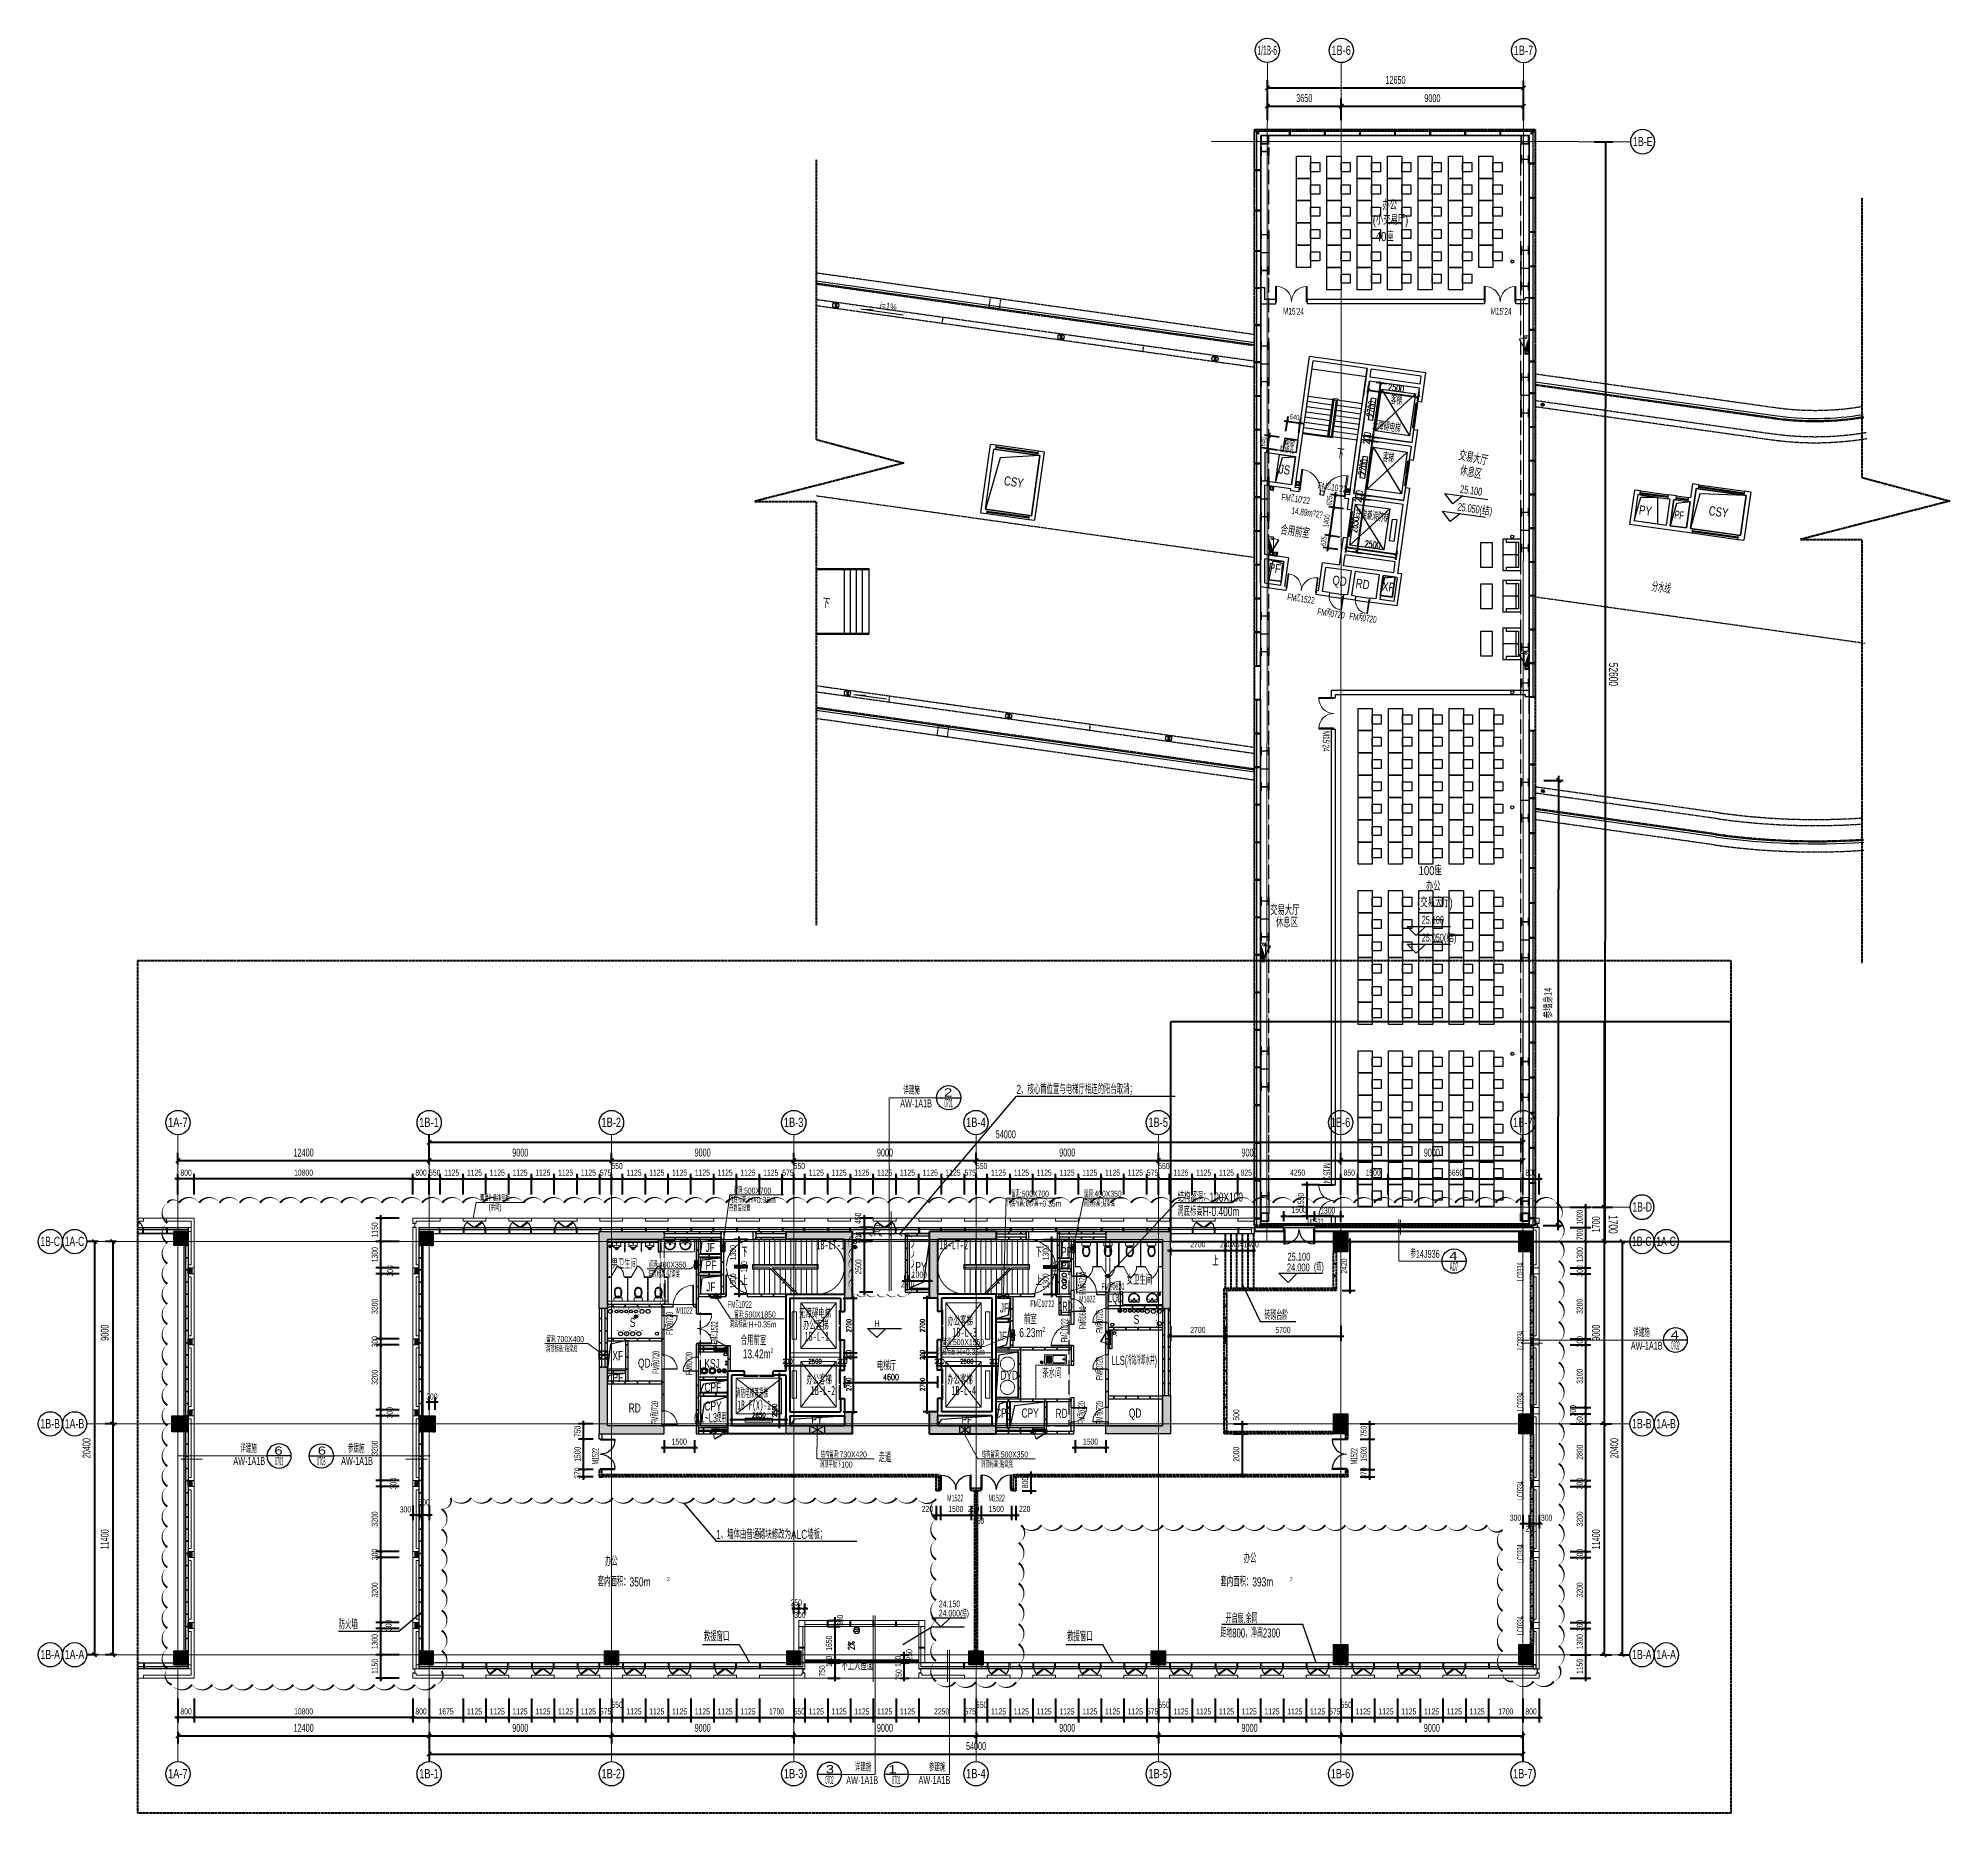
# Model space of a CAD drawing. Header units: millimetres. Extents: x 285006 to 3037698, y -2820855 to 192241.
# Drawn here: x 1035697 to 1130067, y 24766 to 112371 of the extents above; entities that cross this region are included whole.
import ezdxf
from ezdxf.enums import TextEntityAlignment as Align
from ezdxf.xclip import XClip

# ---------------------------------------------------------------- set-up
doc = ezdxf.new("R2010")
doc.units = ezdxf.units.MM
doc.header["$XCLIPFRAME"] = 2
doc.header["$PDMODE"] = 35
doc.header["$PDSIZE"] = -0.1
for name, pattern in [('1#B-6F$0$DOTE', [2.42, 2, -0.2, 0.02, -0.2]), ('1#C-6F$0$ACAD_ISO04W100', [30, 24, -3, 0, -3]), ('1#C-6F$0$CONTINOUS', [0]), ('1#C-6F$0$DASH', [0.35, 0.25, -0.1]), ('1#C-6F$0$DASHED2', [0.375, 0.25, -0.125]), ('1#C-6F$0$DOTE', [2.42, 2, -0.2, 0.02, -0.2]), ('3层以上空调立管$0$CENTER', [2, 1.25, -0.25, 0.25, -0.25]), ('3层以上空调立管$0$DASH', [0.35, 0.25, -0.1]), ('ACAD_ISO02W100', [15, 12, -3]), ('CORE-1B-4F$0$DASH', [0.35, 0.25, -0.1]), ('DASH', [0.35, 0.25, -0.1]), ('GRID-1B-4~RF$0$DOTE', [2.42, 2, -0.2, 0.02, -0.2]), ('WALL-1C-6F-1$0$CONTINOUS', [0]), ('WALL-1C-6F-1$0$DASH', [0.35, 0.25, -0.1])]:
    doc.linetypes.add(name, pattern=pattern)
for name, color, linetype, lineweight in [('$$$$ALC轻质隔墙', 1, 'Continuous', 25), ('$0$A-ANNO-LEVL', 130, 'Continuous', 25), ('$0$A-SHET-NAME', 7, 'Continuous', 25), ('1#B-6F$0$A-ANNO-GRID', 10, '1#B-6F$0$DOTE', 18), ('1#B-6F$0$A-ANNO-GRID-DIMS', 117, 'Continuous', 18), ('1#B-6F$0$A-ANNO-SYMB', 4, 'Continuous', 25), ('1#B-6F$0$A-ANNO-TEXT', 7, 'Continuous', 25), ('1#B-6F$0$A-SHET-TEXT', 7, 'Continuous', 25), ('1#C-6F$0$$0$A-ANNO-LEVL', 130, 'Continuous', 25), ('1#C-6F$0$$0$A-SHET-NAME', 7, 'Continuous', 25), ('1#C-6F$0$0LL', 10, 'Continuous', 30), ('1#C-6F$0$0XG-X', 1, 'Continuous', 18), ('1#C-6F$0$A-ANNO-DIMS', 73, 'Continuous', 18), ('1#C-6F$0$A-ANNO-GRID', 10, '1#C-6F$0$DOTE', 18), ('1#C-6F$0$A-ANNO-GRID-DIMS', 117, 'Continuous', 18), ('1#C-6F$0$A-ANNO-SYMB', 4, 'Continuous', 25), ('1#C-6F$0$A-ANNO-TEXT', 7, 'Continuous', 25), ('1#C-6F$0$A-DOOR', 142, 'Continuous', 18), ('1#C-6F$0$A-FLOR-BALC', 74, 'Continuous', 30), ('1#C-6F$0$A-HOLE', 5, 'Continuous', 25), ('1#C-6F$0$A-SHET-TEXT', 7, 'Continuous', 25), ('1#C-6F$0$P-DRAI-FLDR', 1, 'Continuous', 20), ('3层以上空调立管$0$ACS_KT_LN', 150, '3层以上空调立管$0$CENTER', 35), ('3层以上空调立管$0$ACS_KT_LRG', 10, 'Continuous', 60), ('3层以上空调立管$0$ACS_KT_LRH', 130, '3层以上空调立管$0$DASH', 60), ('A-ROOM-IDEN', 7, 'Continuous', 25), ('A-WALL-TEMP', 2, 'ACAD_ISO02W100', 50), ('CORE-1B-4F$0$A-DOOR', 142, 'Continuous', 18), ('CORE-1B-4F$0$A-FLOR-SPCL', 252, 'Continuous', 18), ('CORE-1B-4F$0$A-FLOR-STRS', 13, 'Continuous', 18), ('CORE-1B-4F$0$A-FLOR-STRU', 4, 'Continuous', 25), ('CORE-1B-4F$0$A-FLOR-UNDR', 11, 'Continuous', 18), ('CORE-1B-4F$0$A-WALL', 2, 'Continuous', 50), ('CORE-1B-4F$0$A-WALL-METL', 157, 'Continuous', 18), ('DIM-1A1B-电梯尺寸$0$A-ANNO-DIMS', 73, 'Continuous', 18), ('DIM-1B-6F$0$A-ANNO-DIMS', 73, 'Continuous', 18), ('DOOR-1B-IDEN-6F$0$A-DOOR-IDEN', 7, 'Continuous', 25), ('DOOR-1B-IDEN-HXT$0$A-DOOR-FIRE', 142, 'Continuous', 18), ('DOOR-1B-IDEN-HXT$0$A-DOOR-IDEN', 7, 'Continuous', 25), ('EXWALL-1A-6～12F 偶数$0$A-FLOR-UNDR', 11, 'Continuous', 18), ('EXWALL-1A-6～12F 偶数$0$A-WALL-GLAZ', 142, 'Continuous', 18), ('EXWALL-1A-6～12F 偶数$0$A-WALL-STON', 31, 'Continuous', 18), ('EXWALL-1B-6F$0$A-FLOR-UNDR', 11, 'Continuous', 18), ('EXWALL-1B-6F$0$A-SECT-MOLD1', 1, 'Continuous', 15), ('EXWALL-1B-6F$0$A-WALL-GLAZ', 142, 'Continuous', 18), ('EXWALL-1B-6F$0$A-WALL-STON', 31, 'Continuous', 18), ('GRID-1B-4~RF$0$A-ANNO-GRID', 10, 'GRID-1B-4~RF$0$DOTE', 18), ('GRID-1B-4~RF$0$A-ANNO-GRID-DIMS', 117, 'Continuous', 18), ('GRID-1B-4~RF$0$A-ANNO-SYMB', 4, 'Continuous', 25), ('GRID-1B-4~RF$0$A-ANNO-TEXT', 7, 'Continuous', 25), ('GRID-1B-4~RF$0$A-SHET-TEXT', 7, 'Continuous', 25), ('IDEN-1AB-6F$0$A-ANNO-LEVL', 130, 'Continuous', 25), ('IDEN-1AB-6F$0$A-ANNO-TEXT', 7, 'Continuous', 25), ('IDEN-1AB-6F$0$A-COND-IDEN-TEXT', 11, 'Continuous', 18), ('IDEN-1AB-6F$0$A-FLOR-STRS', 13, 'Continuous', 18), ('IDEN-1AB-6F$0$A-ROOM-IDEN', 7, 'Continuous', 25), ('P-1B-屋面雨水斗（6层）$0$0LL-1', 50, 'Continuous', 30), ('P-1B-消火栓（4~13层）$0$0LL', 10, 'Continuous', 30), ('P-1B-消火栓（4~13层）$0$0XG-X', 1, 'Continuous', 18), ('P-1B-立管及地漏（6~7层）$0$0LL', 10, 'Continuous', 30), ('P-1B-立管及地漏（6~7层）$0$0LL-1', 50, 'Continuous', 30), ('VERT-IDEN-1B-4F$0$A-ANNO-LEVL', 130, 'Continuous', 25), ('VERT-IDEN-1B-4F$0$A-ANNO-TEXT', 7, 'Continuous', 25), ('VERT-IDEN-1B-4F$0$A-COND-IDEN-TEXT', 11, 'Continuous', 18), ('VERT-IDEN-1B-4F$0$A-EVTR-IDEN', 7, 'Continuous', 25), ('VERT-IDEN-1B-4F$0$A-FLOR-STRS', 13, 'Continuous', 18), ('VERT-IDEN-1B-4F$0$A-ROOM-IDEN', 7, 'Continuous', 25), ('VERT-IDEN-1B-4F$0$mianji', 11, 'Continuous', 18), ('WALL-1A1B-6F$0$A-FLOR-UNDR', 11, 'Continuous', 18), ('WALL-1A1B-6F$0$A-WALL', 2, 'Continuous', 50), ('WALL-1A1B-6F$0$IDEN-1AB-6F$0$A-ROOM-IDEN', 7, 'Continuous', 25), ('WALL-1C-6F-1$0$A-FLOR-UNDR', 11, 'Continuous', 18), ('WALL-1C-6F-1$0$A-WALL-GLAZ', 142, 'Continuous', 18), ('板边洞口-1C-6F$0$A-HOLE', 5, 'Continuous', 25), ('索引-1A1B-6F1$0$$0$A-ANNO-BREA', 13, 'Continuous', 18), ('索引-1A1B-6F1$0$$0$A-ANNO-SYMB', 4, 'Continuous', 25), ('索引-1A1B-6F1$0$$0$A-ANNO-TEXT', 7, 'Continuous', 25), ('索引-1A1B-6F1$0$A-ANNO-BREA', 13, 'Continuous', 18), ('索引-1A1B-6F1$0$A-ANNO-SYMB', 4, 'Continuous', 25), ('索引-1A1B-6F1$0$A-ANNO-TEXT', 7, 'Continuous', 25), ('结构留洞-1#AB-6F$0$A-HOLE', 140, 'Continuous', 25)]:
    doc.layers.add(name, color=color, linetype=linetype, lineweight=lineweight)
for name, color, linetype in [('1#C-6F$0$0-XREF', 7, 'Continuous'), ('1#C-6F$0$0YG', 120, '1#C-6F$0$ACAD_ISO04W100'), ('1#C-6F$0$A-DOOR-FIRE-IDEN', 7, 'Continuous'), ('1#C-6F$0$A-FLOR-EVTR', 3, 'Continuous'), ('1#C-6F$0$A-FLOR-STRS', 13, 'Continuous'), ('1#C-6F$0$A-IDEN', 7, 'Continuous'), ('1#C-6F$0$A-ROOM-IDEN', 7, 'Continuous'), ('1#C-6F$0$A-WALL', 2, 'Continuous'), ('1#C-6F$0$DIM_SYMB', 3, 'Continuous'), ('1#C-6F$0$S-W-BEAMLINE', 4, '1#C-6F$0$DASHED2'), ('1#C-6F$0$文字图层', 7, 'Continuous'), ('1#C-6F$0$汇水面积', 3, 'Continuous'), ('20230731变更修改', 41, 'Continuous'), ('3层以上空调立管$0$ACS_COM', 7, 'Continuous'), ('3层以上空调立管$0$ACS_KT_BZ', 3, 'Continuous'), ('4玻璃幕墙', 1, 'Continuous'), ('6铝型材', 8, 'Continuous'), ('A-DOOR', 60, 'Continuous'), ('A-WALL', 2, 'Continuous'), ('COL-1A1B-4~12$0$S-PUB-COL', 6, 'Continuous'), ('COL-1A1B-4~12$0$S-PUB-COLHATCH', 8, 'Continuous'), ('EXWALL-1A-6～12F 偶数$0$A-DOOR', 142, 'Continuous'), ('EXWALL-1B-6F$0$A-DOOR', 142, 'Continuous'), ('FURN-1C-7F$0$I-FURN', 252, 'Continuous'), ('WALL-1A1B-6F$0$A-DOOR', 142, 'Continuous'), ('WALL-1A1B-6F$0$IDEN-1AB-6F$0$DIM_SYMB', 3, 'Continuous'), ('WALL-1C-6F-1$0$A-WALL', 2, 'Continuous'), ('WALL-地台', 8, 'Continuous'), ('索引-1A1B-6F1$0$$0$PUB_SYMB_TEXT', 7, 'Continuous'), ('索引-1A1B-6F1$0$PUB_SYMB_TEXT', 7, 'Continuous'), ('裙房电梯井道1~6F$0$A-ANNO-DIMS', 73, 'Continuous'), ('铝型材断面', 8, 'Continuous')]:
    doc.layers.add(name, color=color, linetype=linetype)
for name, color, linetype, plot in [('1#C-6F$0$0ll-point', 1, 'Continuous', False), ('1#C-6F$0$20201221墙身范围', 6, 'Continuous', False), ('P-1B-消火栓（4~13层）$0$0ll-point', 1, 'Continuous', False), ('P-1B-立管及地漏（6~7层）$0$0ll-point', 1, 'Continuous', False)]:
    doc.layers.add(name, color=color, linetype=linetype, plot=plot)
doc.styles.add('$0$HYGBSZ', font='hygbsz', dxfattribs={"width": 0.7, "bigfont": 'hygbhz'})
doc.styles.add('1#B-6F$0$HYGB2014', font='hygbsz.shx', dxfattribs={"width": 0.7, "bigfont": 'hygbhz.shx'})
doc.styles.add('1#B-6F$0$STANDARD', font='hygbsz.shx', dxfattribs={"width": 0.7, "bigfont": 'hygbhz.shx'})
doc.styles.add('1#C-6F$0$$0$HYGBSZ', font='hygbsz', dxfattribs={"width": 0.7, "bigfont": 'hygbhz'})
doc.styles.add('1#C-6F$0$GPSHT', font='', dxfattribs={"width": 0.8})
doc.styles.add('1#C-6F$0$HYGB2014', font='hygbsz.shx', dxfattribs={"width": 0.7, "bigfont": 'hygbhz.shx'})
doc.styles.add('1#C-6F$0$HYGBSZ', font='hygbsz', dxfattribs={"width": 0.7, "bigfont": 'hygbhz'})
doc.styles.add('1#C-6F$0$Standard', font='gbenor.shx', dxfattribs={"bigfont": 'gbcbig.shx'})
doc.styles.add('CORE-1B-4F$0$hz', font='simplex', dxfattribs={"width": 0.7, "bigfont": 'hztxt'})
doc.styles.add('DIM-1A1B-电梯尺寸$0$_TCH_DIM_T3', font='SIMPLEX', dxfattribs={"width": 0.705882, "bigfont": 'GBCBIG'})
doc.styles.add('DIM-1A1B-电梯尺寸$0$dim_font', font='simplex.shx', dxfattribs={"width": 0.7})
doc.styles.add('DIM-1B-6F$0$HYGB2014', font='hygbsz.shx', dxfattribs={"width": 0.7, "bigfont": 'hygbhz.shx'})
doc.styles.add('DIM-1B-6F$0$HYGB2014_T3', font='hygbsz.shx', dxfattribs={"width": 0.7, "bigfont": 'hygbhz.shx'})
doc.styles.add('DOOR-1B-IDEN-6F$0$HYGB2014', font='hygbsz.shx', dxfattribs={"width": 0.7, "bigfont": 'hygbhz.shx'})
doc.styles.add('DOOR-1B-IDEN-HXT$0$HYGB2014', font='hygbsz.shx', dxfattribs={"width": 0.7, "bigfont": 'hygbhz.shx'})
doc.styles.add('GRID-1B-4~RF$0$HYGB2014', font='hygbsz.shx', dxfattribs={"width": 0.7, "bigfont": 'hygbhz.shx'})
doc.styles.add('GRID-1B-4~RF$0$STANDARD', font='hygbsz.shx', dxfattribs={"width": 0.7, "bigfont": 'hygbhz.shx'})
doc.styles.add('HYGB2014', font='hygbsz.shx', dxfattribs={"width": 0.7, "bigfont": 'hygbhz.shx'})
doc.styles.add('IDEN-1AB-6F$0$_TCH_DIM', font='SIMPLEX', dxfattribs={"bigfont": 'GBCBIG'})
doc.styles.add('IDEN-1AB-6F$0$HYGB2014', font='hygbsz.shx', dxfattribs={"width": 0.7, "bigfont": 'hygbhz.shx'})
doc.styles.add('IDEN-1B-5F$0$HYGB2014', font='hygbsz.shx', dxfattribs={"width": 0.7, "bigfont": 'hygbhz.shx'})
doc.styles.add('P-1B-立管及地漏（6~7层）$0$HZ', font='', dxfattribs={"width": 0.8})
doc.styles.add('VERT-IDEN-1B-4F$0$HYGB2014', font='hygbsz.shx', dxfattribs={"width": 0.7, "bigfont": 'hygbhz.shx'})
doc.styles.add('VERT-IDEN-1B-4F$0$HYHT', font='simhei.ttf', dxfattribs={"width": 0.75})
doc.styles.add('WALL-1A1B-6F$0$IDEN-1AB-6F$0$HYGB2014', font='hygbsz.shx', dxfattribs={"width": 0.7, "bigfont": 'hygbhz.shx'})
doc.styles.add('索引-1A1B-6F1$0$$0$COMP', font='COMPLEX.shx', dxfattribs={"bigfont": 'hztxt'})
doc.styles.add('索引-1A1B-6F1$0$$0$HYGB2014', font='hygbsz.shx', dxfattribs={"width": 0.7, "bigfont": 'hygbhz.shx'})
doc.styles.add('索引-1A1B-6F1$0$COMP', font='COMPLEX.shx', dxfattribs={"bigfont": 'hztxt'})
doc.styles.add('索引-1A1B-6F1$0$HYGB2014', font='hygbsz.shx', dxfattribs={"width": 0.7, "bigfont": 'hygbhz.shx'})
doc.styles.add('裙房电梯井道1~6F$0$_TCH_DIM_T3', font='SIMPLEX', dxfattribs={"width": 0.705882, "bigfont": 'GBCBIG'})
doc.styles.get('1#C-6F$0$GPSHT').set_extended_font_data('SimSun')
doc.styles.get('P-1B-立管及地漏（6~7层）$0$HZ').set_extended_font_data('SimSun')
doc.linetypes.add('1#C-6F$0$HY_LINE', pattern='A,1,-0.08,["HY",1#C-6F$0$GPSHT,S=0.1,R=0,X=-0.05,Y=-0.05],-0.15', length=1.23)
doc.dimstyles.new('1#B-6F$0$HYDIMN150', dxfattribs={"dimscale": 1.5, "dimtxt": 300, "dimasz": 1, "dimexe": 250, "dimexo": 300, "dimgap": 0, "dimtad": 0, "dimdec": 0, "dimzin": 0, "dimdsep": 46, "dimtxsty": '1#B-6F$0$HYGB2014', "dimblk": '1#B-6F$0$_ArchTick', "dimcen": 0.09, "dimclrt": 7, "dimazin": 0, "dimtfac": 1, "dimtdec": 0, "dimtix": 1, "dimtmove": 2, "dimatfit": 3, "dimfxl": 1, "dimtvp": 1, "dimtolj": 1, "dimtzin": 0, "dimarcsym": 0})
doc.dimstyles.new('1#C-6F$0$DIMN150', dxfattribs={"dimscale": 1.5, "dimtxt": 260, "dimasz": 100, "dimexe": 150, "dimexo": 300, "dimgap": 100, "dimtad": 0, "dimdec": 0, "dimzin": 0, "dimdsep": 46, "dimtxsty": '1#C-6F$0$HYGBSZ', "dimblk": '1#C-6F$0$_ArchTick', "dimcen": 0.09, "dimdle": 150, "dimclrd": 256, "dimclre": 256, "dimclrt": 7, "dimazin": 0, "dimtfac": 1, "dimtdec": 0, "dimtix": 1, "dimtmove": 2, "dimatfit": 3, "dimldrblk": '1#C-6F$0$_ArchTick', "dimfxl": 250, "dimtvp": 1, "dimtolj": 1, "dimtzin": 0, "dimarcsym": 0})
doc.dimstyles.new('1#C-6F$0$HYDIMN100', dxfattribs={"dimtxt": 260, "dimasz": 100, "dimexe": 250, "dimexo": 300, "dimgap": 0, "dimtad": 0, "dimdec": 0, "dimzin": 0, "dimdsep": 46, "dimtxsty": '1#C-6F$0$HYGB2014', "dimblk": '1#C-6F$0$_ArchTick', "dimcen": 0.09, "dimdle": 150, "dimclrt": 7, "dimazin": 0, "dimtfac": 1, "dimtdec": 0, "dimtix": 1, "dimtmove": 2, "dimatfit": 3, "dimfxl": 1, "dimtvp": 1, "dimtolj": 1, "dimtzin": 0, "dimarcsym": 0})
doc.dimstyles.new('1#C-6F$0$HYDIMN150', dxfattribs={"dimscale": 1.5, "dimtxt": 300, "dimasz": 1, "dimexe": 250, "dimexo": 300, "dimgap": 0, "dimtad": 0, "dimdec": 0, "dimzin": 0, "dimdsep": 46, "dimtxsty": '1#C-6F$0$HYGB2014', "dimblk": '1#C-6F$0$_ArchTick', "dimcen": 0.09, "dimclrt": 7, "dimazin": 0, "dimtfac": 1, "dimtdec": 0, "dimtix": 1, "dimtmove": 2, "dimatfit": 3, "dimfxl": 1, "dimtvp": 1, "dimtolj": 1, "dimtzin": 0, "dimarcsym": 0})
doc.dimstyles.new('DIM-1A1B-电梯尺寸$0$_TCH_ARCH&&100', dxfattribs={"dimtxt": 297.5, "dimasz": 100, "dimexe": 250, "dimexo": 300, "dimgap": 126.25, "dimtad": 1, "dimdec": 0, "dimzin": 0, "dimdsep": 46, "dimtxsty": 'DIM-1A1B-电梯尺寸$0$_TCH_DIM_T3', "dimblk": 'DIM-1A1B-电梯尺寸$0$_archtick', "dimcen": 0.09, "dimclrt": 7, "dimazin": 2, "dimtfac": 1, "dimtdec": 0, "dimtix": 1, "dimtmove": 2, "dimatfit": 3, "dimfxl": 1, "dimtolj": 1, "dimtzin": 0, "dimarcsym": 0})
doc.dimstyles.new('DIM-1A1B-电梯尺寸$0$DIMN75', dxfattribs={"dimscale": 0.75, "dimtxt": 300, "dimasz": 100, "dimexe": 250, "dimexo": 300, "dimgap": 0, "dimtad": 0, "dimdec": 0, "dimzin": 0, "dimdsep": 46, "dimtxsty": 'DIM-1A1B-电梯尺寸$0$dim_font', "dimblk": 'DIM-1A1B-电梯尺寸$0$_archtick', "dimcen": 0.09, "dimdle": 150, "dimclrt": 7, "dimazin": 0, "dimtfac": 1, "dimtdec": 0, "dimtix": 1, "dimtmove": 2, "dimatfit": 3, "dimfxl": 1, "dimtvp": 1, "dimtolj": 1, "dimtzin": 0, "dimarcsym": 0})
doc.dimstyles.new('DIM-1B-6F$0$DIMN', dxfattribs={"dimtxt": 300, "dimasz": 100, "dimexe": 250, "dimexo": 300, "dimgap": 0, "dimtad": 0, "dimdec": 0, "dimzin": 0, "dimdsep": 46, "dimtxsty": 'DIM-1B-6F$0$HYGB2014', "dimblk": 'DIM-1B-6F$0$_archtick', "dimcen": 0.09, "dimdle": 150, "dimclrt": 7, "dimazin": 0, "dimtfac": 1, "dimtdec": 0, "dimtix": 1, "dimtmove": 2, "dimatfit": 3, "dimfxl": 1, "dimtvp": 1, "dimtolj": 1, "dimtzin": 0, "dimarcsym": 0})
doc.dimstyles.new('DIM-1B-6F$0$DIMN$TCH&&100', dxfattribs={"dimtxt": 300, "dimasz": 100, "dimexe": 250, "dimexo": 300, "dimgap": 0, "dimtad": 0, "dimdec": 0, "dimzin": 0, "dimdsep": 46, "dimtxsty": 'DIM-1B-6F$0$HYGB2014_T3', "dimblk": 'DIM-1B-6F$0$_archtick', "dimcen": 0.09, "dimdle": 150, "dimclrt": 7, "dimazin": 0, "dimtfac": 1, "dimtdec": 0, "dimtix": 1, "dimtmove": 2, "dimatfit": 3, "dimfxl": 100, "dimtvp": 1, "dimtolj": 1, "dimtzin": 0, "dimarcsym": 0})
doc.dimstyles.new('GRID-1B-4~RF$0$HYDIMN150', dxfattribs={"dimscale": 1.5, "dimtxt": 300, "dimasz": 1, "dimexe": 250, "dimexo": 300, "dimgap": 0, "dimtad": 0, "dimdec": 0, "dimzin": 0, "dimdsep": 46, "dimtxsty": 'GRID-1B-4~RF$0$HYGB2014', "dimblk": 'GRID-1B-4~RF$0$_archtick', "dimcen": 0.09, "dimclrt": 7, "dimazin": 0, "dimtfac": 1, "dimtdec": 0, "dimtix": 1, "dimtmove": 2, "dimatfit": 3, "dimfxl": 1, "dimtvp": 1, "dimtolj": 1, "dimtzin": 0, "dimarcsym": 0})
doc.dimstyles.new('裙房电梯井道1~6F$0$_TCH_ARCH&&110', dxfattribs={"dimtxt": 327.25, "dimasz": 110, "dimexe": 275, "dimexo": 330, "dimgap": 138.875, "dimtad": 1, "dimdec": 0, "dimzin": 0, "dimdsep": 46, "dimtxsty": '裙房电梯井道1~6F$0$_TCH_DIM_T3', "dimblk": '裙房电梯井道1~6F$0$_ArchTick', "dimcen": 0.09, "dimclrt": 7, "dimazin": 2, "dimtfac": 1, "dimtdec": 0, "dimtix": 1, "dimtmove": 2, "dimatfit": 3, "dimfxl": 1, "dimtolj": 1, "dimtzin": 0, "dimarcsym": 0})

# ---------------------------------------------------------------- blocks, each defined once
blk = doc.blocks.new('1#C-6F$0$$0$A$C613054A8')
for p, q in [((0, 50), (0, 2750)), ((0, 2750), (2500, 2750)), ((210, 1945), (210, 855)), ((422, 1945), (210, 1945)), ((422, 855), (422, 1945)), ((635, 2444), (635, 356)), ((635, 2444), (2335, 356)), ((635, 356), (2335, 2444)), ((2335, 2444), (635, 2444)), ((2335, 356), (2335, 2444)), ((2424, 1409), (2424, 2014)), ((2424, 2014), (2462, 2014)), ((2462, 2014), (2462, 1409)), ((2500, 2750), (2500, 50)), ((2500, 786), (2500, 2014)), ((2462, 1409), (2424, 1409)), ((2424, 1391), (2424, 786)), ((2462, 1391), (2424, 1391)), ((2462, 786), (2462, 1391)), ((2500, 50), (0, 50)), ((210, 855), (422, 855)), ((635, 356), (2335, 356)), ((2424, 786), (2462, 786))]:
    blk.add_line(p, q)
blk = doc.blocks.new('1#C-6F$0$A$C613054A8')
for p, q in [((0, 0), (0, 2650)), ((0, 2650), (2500, 2650)), ((635, 2349), (635, 301)), ((635, 2349), (2335, 301)), ((635, 301), (2335, 2349)), ((2335, 2349), (635, 2349)), ((2335, 301), (2335, 2349)), ((2424, 1334), (2424, 1939)), ((2424, 1939), (2462, 1939)), ((2462, 1939), (2462, 1334)), ((2500, 2650), (2500, 0)), ((2500, 711), (2500, 1939)), ((210, 1870), (210, 780)), ((422, 1870), (210, 1870)), ((422, 780), (422, 1870)), ((2462, 1334), (2424, 1334)), ((2424, 1316), (2424, 711)), ((2462, 1316), (2424, 1316)), ((2462, 711), (2462, 1316)), ((2500, 0), (0, 0)), ((210, 780), (422, 780)), ((635, 301), (2335, 301)), ((2424, 711), (2462, 711))]:
    blk.add_line(p, q)
blk = doc.blocks.new('WALL-1C-6F-1$0$mullion_____')
at = {"layer": '6铝型材'}
for p, q in [((-36798, -1713), (-36798, -1433)), ((-36798, -1433), (-36758, -1433)), ((-36798, -1713), (-36758, -1713)), ((-36778, -1713), (-36778, -1733)), ((-36758, -1713), (-36758, -1433))]:
    blk.add_line(p, q, dxfattribs=at)
blk = doc.blocks.new('WALL-1C-6F-1')
at = {"layer": '4玻璃幕墙'}
for p, q in [((98388635, 18822923), (98374985, 18822923)), ((98374985, 18822923), (98374985, 18796566)), ((98388635, 18810242), (98388635, 18822923)), ((98388735, 18810559), (98400553, 18808898)), ((98388735, 18810458), (98400539, 18808799)), ((98374885, 18791299), (98353235, 18794341))]:
    blk.add_line(p, q, dxfattribs=at)
for points in [[(98353235, 18815548), (98374885, 18812505)], [(98353235, 18815447), (98374885, 18812404)], [(98388635, 18795019), (98388635, 18810242)], [(98374985, 18794859), (98374985, 18768923)], [(98374885, 18791400), (98353235, 18794442)], [(98388635, 18768923), (98388635, 18793313)], [(98397644, 18788201), (98388735, 18789453)], [(98397630, 18788102), (98388735, 18789352)]]:
    blk.add_lwpolyline(points, dxfattribs=at)
for radius, start, end in [(14400, 262, 279.50664), (14500, 262, 279.50664), (35300, 262.00026, 273.88527), (35400, 262.00026, 273.88527)]:
    blk.add_arc((98402557, 18823158), radius, start, end, dxfattribs=at)
at = {"layer": 'WALL-1C-6F-1$0$A-FLOR-UNDR', "linetype": 'WALL-1C-6F-1$0$CONTINOUS', "lineweight": -3, "ltscale": 3}
blk.add_line((98375185, 18769022), (98388435, 18769022), dxfattribs=at)
at = {"layer": 'WALL-1C-6F-1$0$A-WALL', "linetype": 'WALL-1C-6F-1$0$DASH', "ltscale": 0.5}
for points in [[(98361852, 18814741), (98362347, 18814671), (98362278, 18814176), (98361783, 18814246)], [(98359284, 18793592), (98359779, 18793523), (98359709, 18793028), (98359214, 18793097)]]:
    blk.add_lwpolyline(points, close=True, dxfattribs=at)
at = {"layer": 'WALL-地台', "linetype": 'DASH', "ltscale": 200}
for p, q in [((98388735, 18823023), (98374885, 18823023)), ((98374885, 18823023), (98374885, 18796546)), ((98388435, 18822723), (98375185, 18822723)), ((98375185, 18822723), (98375185, 18796566)), ((98388435, 18810270), (98388435, 18822723)), ((98388735, 18810228), (98388735, 18823023)), ((98388735, 18810963), (98400608, 18809294)), ((98388735, 18810407), (98400532, 18808749)), ((98388735, 18809650), (98400427, 18808007)), ((98388735, 18809347), (98400386, 18807709)), ((98353235, 18804945), (98374885, 18801902)), ((98388735, 18799955), (98405023, 18797666)), ((98374885, 18796546), (98374885, 18768923))]:
    blk.add_line(p, q, dxfattribs=at)
for points in [[(98353235, 18815952), (98374885, 18812909)], [(98353235, 18815396), (98374885, 18812354)], [(98353235, 18814639), (98374885, 18811596)], [(98353235, 18814336), (98374885, 18811293)], [(98359493, 18813760), (98359451, 18813462)], [(98369395, 18812368), (98369354, 18812071)], [(98388435, 18794979), (98388435, 18810270)], [(98388735, 18794999), (98388735, 18810228)], [(98374885, 18792511), (98353235, 18795553)], [(98374885, 18792208), (98353235, 18795250)], [(98356862, 18795043), (98356821, 18794746)], [(98375185, 18794859), (98375185, 18768923)], [(98374885, 18791450), (98353235, 18794493)], [(98374885, 18790895), (98353235, 18793938)], [(98366765, 18793652), (98366723, 18793355)], [(98388435, 18768923), (98388435, 18793313)], [(98388735, 18768923), (98388735, 18793333)], [(98397797, 18789290), (98388735, 18790564)], [(98397755, 18788993), (98388735, 18790261)], [(98397651, 18788251), (98388735, 18789504)], [(98397574, 18787706), (98388735, 18788948)]]:
    blk.add_lwpolyline(points, dxfattribs=at)
for radius, start, end in [(14000, 262, 279.50664), (15300, 262, 279.50664), (14550, 262, 279.50664), (15600, 262, 279.50664), (34200, 262.00026, 273.88527), (35250, 262.00026, 273.88527), (34500, 262.00026, 273.88527), (35800, 262.00026, 273.88527)]:
    blk.add_arc((98402557, 18823158), radius, start, end, dxfattribs=at)
at = {"layer": 'WALL-1C-6F-1$0$A-WALL-GLAZ', "lineweight": -3}
for p, rotation in [((98350105, 18795791), 224.9999997527846), ((98339838, 18821289), 180.0000003973278), ((98341569, 18821289), 180.0000003973278), ((98343301, 18821289), 180.0000003973278), ((98345032, 18821289), 180.0000003973278), ((98346763, 18821289), 180.0000003973278), ((98348494, 18821289), 180.0000003973278), ((98350226, 18821289), 180.0000003973278), ((98376618, 18784248), 269.9999995734953), ((98376618, 18782251), 269.9999995734953), ((98376618, 18780254), 269.9999995734953), ((98376618, 18778424), 269.9999995734953), ((98376618, 18776594), 269.9999995734953), ((98376618, 18774763), 269.9999995734953), ((98376618, 18773097), 269.9999995734953), ((98376618, 18771431), 269.9999995734953), ((98376618, 18769765), 269.9999995734953), ((98376618, 18768098), 269.9999995734953), ((98376618, 18764766), 269.9999995734953), ((98376618, 18763100), 269.9999995734953), ((98376618, 18761434), 269.9999995734953), ((98376618, 18759767), 269.9999995734953), ((98376618, 18758101), 269.9999995734953), ((98376618, 18756435), 269.9999995734953), ((98376618, 18754769), 269.9999995734953), ((98376618, 18752917), 269.9999995734953), ((98376618, 18751065), 269.9999995734953), ((98376618, 18749213), 269.9999995734953), ((98376618, 18747361), 269.9999995734953), ((98376618, 18745509), 269.9999995734953), ((98376618, 18743657), 269.9999995734953), ((98376618, 18741805), 269.9999995734953), ((98376618, 18739953), 269.9999995734953), ((98376618, 18738088), 269.9999995734953), ((98376618, 18736224), 269.9999995734953), ((98376618, 18734359), 269.9999995734953), ((98376618, 18732494), 269.9999995734953)]:
    blk.add_blockref('WALL-1C-6F-1$0$mullion_____', p, dxfattribs=dict(at, rotation=rotation))
for p, xscale, rotation in [((98413516, 18795791), -0.9999999999999999, 134.9999997691784), ((98387002, 18784554), -1, 89.99999957281068), ((98387002, 18782863), -1, 89.99999957281068), ((98387002, 18781172), -1, 89.99999957281068), ((98387002, 18777915), -1, 89.99999957281068), ((98387002, 18776349), -1, 89.99999957281068), ((98387002, 18774783), -1, 89.99999957281068), ((98387002, 18773217), -1, 89.99999957281068), ((98387002, 18771551), -1, 89.99999957281068), ((98387002, 18769885), -1, 89.99999957293808), ((98387002, 18768219), -1, 89.99999957281068), ((98387002, 18766552), -1, 89.99999957293808), ((98387002, 18764886), -1, 89.99999957281068), ((98387002, 18763220), -1, 89.99999957281068), ((98387002, 18761554), -1, 89.99999957281068), ((98387002, 18759888), -1, 89.99999957281068), ((98387002, 18758221), -1, 89.99999957281068), ((98387002, 18756555), -1, 89.99999957281068), ((98387002, 18754889), -1, 89.99999957281068), ((98387002, 18753223), -1, 89.99999957281068), ((98387002, 18751499), -1, 89.99999957281068), ((98387002, 18749776), -1, 89.99999957281068), ((98387002, 18748053), -1, 89.99999957281068), ((98386998, 18746330), -1, 89.99999957281068), ((98387002, 18744607), -1, 89.99999957281068), ((98387002, 18742884), -1, 89.99999957281068), ((98387002, 18741160), -1, 89.99999957281068), ((98387002, 18739437), -1, 89.99999957281068), ((98387002, 18737701), -1, 89.99999957281068), ((98387002, 18735966), -1, 89.99999957281068), ((98387002, 18734230), -1, 89.99999957281068), ((98387002, 18732494), -1, 89.99999957281068)]:
    blk.add_blockref('WALL-1C-6F-1$0$mullion_____', p, dxfattribs=dict(at, xscale=xscale, rotation=rotation))
at = {"layer": 'WALL-地台', "linetype": 'DASH', "ltscale": 200, "xscale": -1, "rotation": 89.99999957281068}
blk.add_blockref('WALL-1C-6F-1$0$mullion_____', (98387002, 18779481), dxfattribs=at)
at = {"layer": '铝型材断面', "ltscale": 0.5, "rotation": 269.9999995734953}
blk.add_blockref('WALL-1C-6F-1$0$mullion_____', (98376618, 18766432), dxfattribs=at)
blk = doc.blocks.new('1#C-6F$0$$DorLib2D$00000002')
for p, q in [((-0.5, 0), (-0.5, 0.4875)), ((-0.475, 0.4875), (-0.5, 0.4875)), ((-0.475, 0), (-0.475, 0.4875)), ((0.475, 0), (0.475, 0.4875)), ((0.475, 0.4875), (0.5, 0.4875)), ((0.5, 0), (0.5, 0.4875)), ((-0.5, 0), (-0.475, 0)), ((0.5, 0), (0.475, 0))]:
    blk.add_line(p, q)
at = {"lineweight": 13}
for centre, start, end in [((-0.4875, 0), 0, 88.530716), ((0.4875, 0), 91.469284, 180)]:
    blk.add_arc(centre, 0.4875, start, end, dxfattribs=at)
blk = doc.blocks.new('裙房电梯井道1~6F$0$_ArchTick')
at = {"const_width": 0.4}
blk.add_lwpolyline([(-0.7, -0.7), (0.7, 0.7)], dxfattribs=at)
blk = doc.blocks.new('*D552')
at = {"layer": 'Defpoints', "color": 0, "transparency": 16777216}
for p in [(98379475, 18802898), (98381951, 18802550), (98381882, 18802057)]:
    blk.add_point(p, dxfattribs=at)
at = {"layer": '裙房电梯井道1~6F$0$A-ANNO-DIMS', "color": 0, "lineweight": -2, "transparency": 16777216}
for p, q in [((98379430, 18802571), (98379368, 18802132)), ((98379406, 18802405), (98381882, 18802057)), ((98381905, 18802223), (98381844, 18801784))]:
    blk.add_line(p, q, dxfattribs=at)
at = {"layer": '裙房电梯井道1~6F$0$A-ANNO-DIMS', "color": 0, "lineweight": -2, "transparency": 16777216, "xscale": 110, "yscale": 110, "zscale": 110}
for p, rotation in [((98379406, 18802405), 171.9999992249031), ((98381882, 18802057), 351.9999992249031)]:
    blk.add_blockref('裙房电梯井道1~6F$0$_ArchTick', p, dxfattribs=dict(at, rotation=rotation))
at = {"layer": '裙房电梯井道1~6F$0$A-ANNO-DIMS', "color": 7, "transparency": 16777216, "insert": (98380711, 18802527), "char_height": 327.2, "attachment_point": 5, "rotation": 352, "style": '裙房电梯井道1~6F$0$_TCH_DIM_T3'}
blk.add_mtext('\\A1;2500', dxfattribs=at)
blk = doc.blocks.new('*D553')
at = {"layer": 'Defpoints', "color": 0, "transparency": 16777216}
for p in [(98380558, 18810597), (98381118, 18810518), (98380182, 18807923)]:
    blk.add_point(p, dxfattribs=at)
at = {"layer": '裙房电梯井道1~6F$0$A-ANNO-DIMS', "color": 0, "lineweight": -2, "transparency": 16777216}
for p, q in [((98380742, 18807845), (98381118, 18810518)), ((98380884, 18810551), (98381390, 18810480)), ((98380509, 18807877), (98381015, 18807806))]:
    blk.add_line(p, q, dxfattribs=at)
at = {"layer": '裙房电梯井道1~6F$0$A-ANNO-DIMS', "color": 0, "lineweight": -2, "transparency": 16777216, "xscale": 110, "yscale": 110, "zscale": 110}
for p, rotation in [((98381118, 18810518), 81.99999923042233), ((98380742, 18807845), 261.9999992304224)]:
    blk.add_blockref('裙房电梯井道1~6F$0$_ArchTick', p, dxfattribs=dict(at, rotation=rotation))
at = {"layer": '裙房电梯井道1~6F$0$A-ANNO-DIMS', "color": 7, "transparency": 16777216, "insert": (98380631, 18809224), "char_height": 327.2, "attachment_point": 5, "rotation": 82, "style": '裙房电梯井道1~6F$0$_TCH_DIM_T3'}
blk.add_mtext('\\A1;2700', dxfattribs=at)
blk = doc.blocks.new('*D554')
at = {"layer": 'Defpoints', "color": 0, "transparency": 16777216}
for p in [(98380154, 18807725), (98380182, 18807923), (98380742, 18807845)]:
    blk.add_point(p, dxfattribs=at)
at = {"layer": '裙房电梯井道1~6F$0$A-ANNO-DIMS', "color": 0, "lineweight": -2, "transparency": 16777216}
for p, q in [((98380481, 18807679), (98380987, 18807608)), ((98380509, 18807877), (98381015, 18807806)), ((98380714, 18807647), (98380742, 18807845))]:
    blk.add_line(p, q, dxfattribs=at)
at = {"layer": '裙房电梯井道1~6F$0$A-ANNO-DIMS', "color": 0, "lineweight": -2, "transparency": 16777216, "xscale": 110, "yscale": 110, "zscale": 110}
for p, rotation in [((98380714, 18807647), 261.9999992285769), ((98380742, 18807845), 81.99999922857694)]:
    blk.add_blockref('裙房电梯井道1~6F$0$_ArchTick', p, dxfattribs=dict(at, rotation=rotation))
at = {"layer": '裙房电梯井道1~6F$0$A-ANNO-DIMS', "color": 7, "transparency": 16777216, "insert": (98380429, 18807788), "char_height": 327.2, "attachment_point": 5, "rotation": 82, "style": '裙房电梯井道1~6F$0$_TCH_DIM_T3'}
blk.add_mtext('\\A1;200', dxfattribs=at)
blk = doc.blocks.new('*D555')
at = {"layer": 'Defpoints', "color": 0, "transparency": 16777216}
for p in [(98380154, 18807725), (98380714, 18807647), (98379778, 18805052)]:
    blk.add_point(p, dxfattribs=at)
at = {"layer": '裙房电梯井道1~6F$0$A-ANNO-DIMS', "color": 0, "lineweight": -2, "transparency": 16777216}
for p, q in [((98380339, 18804973), (98380714, 18807647)), ((98380481, 18807679), (98380987, 18807608)), ((98380105, 18805006), (98380611, 18804935))]:
    blk.add_line(p, q, dxfattribs=at)
at = {"layer": '裙房电梯井道1~6F$0$A-ANNO-DIMS', "color": 0, "lineweight": -2, "transparency": 16777216, "xscale": 110, "yscale": 110, "zscale": 110}
for p, rotation in [((98380714, 18807647), 81.9999992303893), ((98380339, 18804973), 261.9999992303893)]:
    blk.add_blockref('裙房电梯井道1~6F$0$_ArchTick', p, dxfattribs=dict(at, rotation=rotation))
at = {"layer": '裙房电梯井道1~6F$0$A-ANNO-DIMS', "color": 7, "transparency": 16777216, "insert": (98380227, 18806352), "char_height": 327.2, "attachment_point": 5, "rotation": 82, "style": '裙房电梯井道1~6F$0$_TCH_DIM_T3'}
blk.add_mtext('\\A1;2700', dxfattribs=at)
blk = doc.blocks.new('*D556')
at = {"layer": 'Defpoints', "color": 0, "transparency": 16777216}
for p in [(98379750, 18804854), (98379778, 18805052), (98380339, 18804973)]:
    blk.add_point(p, dxfattribs=at)
at = {"layer": '裙房电梯井道1~6F$0$A-ANNO-DIMS', "color": 0, "lineweight": -2, "transparency": 16777216}
for p, q in [((98380077, 18804808), (98380583, 18804737)), ((98380105, 18805006), (98380611, 18804935)), ((98380311, 18804775), (98380339, 18804973))]:
    blk.add_line(p, q, dxfattribs=at)
at = {"layer": '裙房电梯井道1~6F$0$A-ANNO-DIMS', "color": 0, "lineweight": -2, "transparency": 16777216, "xscale": 110, "yscale": 110, "zscale": 110}
for p, rotation in [((98380311, 18804775), 261.9999992340232), ((98380339, 18804973), 81.99999923402318)]:
    blk.add_blockref('裙房电梯井道1~6F$0$_ArchTick', p, dxfattribs=dict(at, rotation=rotation))
at = {"layer": '裙房电梯井道1~6F$0$A-ANNO-DIMS', "color": 7, "transparency": 16777216, "insert": (98380025, 18804916), "char_height": 327.2, "attachment_point": 5, "rotation": 82, "style": '裙房电梯井道1~6F$0$_TCH_DIM_T3'}
blk.add_mtext('\\A1;200', dxfattribs=at)
blk = doc.blocks.new('*D557')
at = {"layer": 'Defpoints', "color": 0, "transparency": 16777216}
for p in [(98379750, 18804854), (98380311, 18804775), (98379382, 18802229)]:
    blk.add_point(p, dxfattribs=at)
at = {"layer": '裙房电梯井道1~6F$0$A-ANNO-DIMS', "color": 0, "lineweight": -2, "transparency": 16777216}
for p, q in [((98379942, 18802151), (98380311, 18804775)), ((98380077, 18804808), (98380583, 18804737)), ((98379708, 18802183), (98380214, 18802112))]:
    blk.add_line(p, q, dxfattribs=at)
at = {"layer": '裙房电梯井道1~6F$0$A-ANNO-DIMS', "color": 0, "lineweight": -2, "transparency": 16777216, "xscale": 110, "yscale": 110, "zscale": 110}
for p, rotation in [((98380311, 18804775), 81.99999923024266), ((98379942, 18802151), 261.9999992302426)]:
    blk.add_blockref('裙房电梯井道1~6F$0$_ArchTick', p, dxfattribs=dict(at, rotation=rotation))
at = {"layer": '裙房电梯井道1~6F$0$A-ANNO-DIMS', "color": 7, "transparency": 16777216, "insert": (98379827, 18803505), "char_height": 327.2, "attachment_point": 5, "rotation": 82, "style": '裙房电梯井道1~6F$0$_TCH_DIM_T3'}
blk.add_mtext('\\A1;2650', dxfattribs=at)
blk = doc.blocks.new('*D558')
at = {"layer": 'Defpoints', "color": 0, "transparency": 16777216}
for p in [(98380424, 18809649), (98382900, 18809301), (98382971, 18809805)]:
    blk.add_point(p, dxfattribs=at)
at = {"layer": '裙房电梯井道1~6F$0$A-ANNO-DIMS', "color": 0, "lineweight": -2, "transparency": 16777216}
for p, q in [((98380470, 18809976), (98380533, 18810425)), ((98380495, 18810152), (98382971, 18809805)), ((98382946, 18809628), (98383009, 18810077))]:
    blk.add_line(p, q, dxfattribs=at)
at = {"layer": '裙房电梯井道1~6F$0$A-ANNO-DIMS', "color": 0, "lineweight": -2, "transparency": 16777216, "xscale": 110, "yscale": 110, "zscale": 110}
for p, rotation in [((98380495, 18810152), 171.9999992302104), ((98382971, 18809805), 351.9999992302104)]:
    blk.add_blockref('裙房电梯井道1~6F$0$_ArchTick', p, dxfattribs=dict(at, rotation=rotation))
at = {"layer": '裙房电梯井道1~6F$0$A-ANNO-DIMS', "color": 7, "transparency": 16777216, "insert": (98381874, 18810264), "char_height": 327.2, "attachment_point": 5, "rotation": 352, "style": '裙房电梯井道1~6F$0$_TCH_DIM_T3'}
blk.add_mtext('\\A1;2500', dxfattribs=at)
blk = doc.blocks.new('1#C-6F$0$A$C346419F8')
at = {"layer": '1#C-6F$0$S-W-BEAMLINE', "color": 6, "linetype": '1#C-6F$0$CONTINOUS'}
for points in [[(0, 400), (0, 0), (400, 0), (400, 400)], [(20, 380), (20, 20), (380, 20), (380, 380)]]:
    blk.add_lwpolyline(points, close=True, dxfattribs=at)
blk = doc.blocks.new('1#C-6F$0$A$C13D20D7F')
at = {"layer": '1#C-6F$0$S-W-BEAMLINE', "color": 6, "linetype": '1#C-6F$0$CONTINOUS'}
blk.add_lwpolyline([(380, 200), (20, 200), (20, 13), (0, 13), (0, 413), (20, 413), (20, 225), (380, 225), (380, 413), (400, 413), (400, 13), (380, 13)], close=True, dxfattribs=at)
blk = doc.blocks.new('1#C-6F$0$$TCHSYS$DOOR2D')
for p, q in [((0.45, 0.975), (0.5, 0.975)), ((0.45, 0), (0.45, 0.975)), ((0.5, 0), (0.5, 0.975)), ((0.5, 0), (0.45, 0))]:
    blk.add_line(p, q)
at = {"lineweight": 13}
blk.add_arc((0.475, 0), 0.975, 91.46928, 180, dxfattribs=at)
blk = doc.blocks.new('1#C-6F$0$_arrow2')
blk.add_solid([(0, 0), (-1, 0), (-1, -0.1)])
blk = doc.blocks.new('1#C-6F$0$A$C07A93526')
at = {"layer": '1#C-6F$0$P-DRAI-FLDR', "lineweight": -3}
for p, q in [((-29, 70), (-9, -75)), ((-11, 75), (11, -75)), ((9, 75), (29, -70))]:
    blk.add_line(p, q, dxfattribs=at)
blk.add_circle((0, 0), 75.9, dxfattribs=at)
blk = doc.blocks.new('1#C-6F$0$立管-150')
blk.add_circle((0, 0), 100)
at = {"layer": '1#C-6F$0$0ll-point'}
for p in [(-150, 150), (0, 0), (150, 150), (-150, -150), (150, -150)]:
    blk.add_point(p, dxfattribs=at)
blk = doc.blocks.new('1#C-6F$0$354100')
at = {"layer": '1#C-6F$0$0ll-point'}
blk.add_lwpolyline([(-150, 150), (150, 150), (150, -150), (-150, -150)], close=True, dxfattribs=at)
at = {"layer": '1#C-6F$0$0LL'}
blk.add_blockref('1#C-6F$0$立管-150', (0, 0), dxfattribs=at)
blk = doc.blocks.new('1#C-6F$0$DSADSAD')
at = {"layer": '1#C-6F$0$文字图层', "color": 6}
for p, q in [((7943089, -1493991), (7943089, -1494579)), ((7943165, -1493981), (7943165, -1494588)), ((7943241, -1493991), (7943241, -1494579))]:
    blk.add_line(p, q, dxfattribs=at)
blk.add_circle((7943165, -1494285), 304, dxfattribs=at)
blk = doc.blocks.new('1#C-6F$0$单出口带卷盘消火栓')
at = {"layer": '1#C-6F$0$0XG-X'}
for p, q in [((368866, -61966), (368866, -61726)), ((368866, -61726), (369566, -61726)), ((368866, -61966), (368966, -61966)), ((368966, -61966), (369466, -61966)), ((369021, -62195), (369454, -61945)), ((369021, -62195), (369034, -62216)), ((369033, -62216), (369466, -61966)), ((369466, -61966), (369454, -61945)), ((369466, -61966), (369566, -61966)), ((369566, -61966), (369566, -61726))]:
    blk.add_line(p, q, dxfattribs=at)
blk.add_circle((368965, -61874), 50, dxfattribs=at)
blk.add_arc((369466, -61966), 500, 180, 207.13402, dxfattribs=at)
blk.add_solid([(368866, -61726), (369566, -61966), (369566, -61726)], dxfattribs=at)
blk = doc.blocks.new('1#C-6F$0$_ArchTick')
at = {"const_width": 0.5}
blk.add_lwpolyline([(-0.7, -0.7), (0.7, 0.7)], dxfattribs=at)
blk = doc.blocks.new('*D866')
at = {"layer": '1#C-6F$0$A-ANNO-DIMS', "color": 0, "lineweight": -2, "transparency": 16777216}
for p, q in [((84580, 3234), (83853, 3336)), ((83992, 2534), (84121, 3450)), ((84493, 2615), (83766, 2718))]:
    blk.add_line(p, q, dxfattribs=at)
at = {"layer": 'Defpoints', "color": 0, "transparency": 16777216}
for p in [(84100, 3302), (84877, 3192, 0), (84790, 2573, 0)]:
    blk.add_point(p, dxfattribs=at)
at = {"layer": '1#C-6F$0$A-ANNO-DIMS', "color": 0, "lineweight": -2, "transparency": 16777216, "xscale": 100, "yscale": 100, "zscale": 100}
for p, rotation in [((84100, 3302), 81.99930742727564), ((84013, 2683), 261.9993074272757)]:
    blk.add_blockref('1#C-6F$0$_ArchTick', p, dxfattribs=dict(at, rotation=rotation))
at = {"layer": '1#C-6F$0$A-ANNO-DIMS', "color": 7, "lineweight": -3, "transparency": 16777216, "insert": (83799, 3028), "char_height": 260, "attachment_point": 5, "rotation": 81.99931, "style": '1#C-6F$0$HYGB2014'}
blk.add_mtext('\\A1;625', dxfattribs=at)
blk = doc.blocks.new('*D867')
at = {"layer": '1#C-6F$0$A-ANNO-DIMS', "color": 0, "lineweight": -2, "transparency": 16777216}
for p, q in [((84775, 4621), (84047, 4723)), ((84862, 5239), (84134, 5342)), ((84274, 4539), (84403, 5455))]:
    blk.add_line(p, q, dxfattribs=at)
at = {"layer": 'Defpoints', "color": 0, "transparency": 16777216}
for p in [(84382, 5307), (85159, 5198, 0), (85072, 4579, 0)]:
    blk.add_point(p, dxfattribs=at)
at = {"layer": '1#C-6F$0$A-ANNO-DIMS', "color": 0, "lineweight": -2, "transparency": 16777216, "xscale": 100, "yscale": 100, "zscale": 100}
for p, rotation in [((84295, 4688), 261.9993074272757), ((84382, 5307), 81.99930742727564)]:
    blk.add_blockref('1#C-6F$0$_ArchTick', p, dxfattribs=dict(at, rotation=rotation))
at = {"layer": '1#C-6F$0$A-ANNO-DIMS', "color": 7, "lineweight": -3, "transparency": 16777216, "insert": (84081, 5034), "char_height": 260, "attachment_point": 5, "rotation": 81.99931, "style": '1#C-6F$0$HYGB2014'}
blk.add_mtext('\\A1;625', dxfattribs=at)
blk = doc.blocks.new('*D868')
at = {"layer": '1#C-6F$0$A-ANNO-DIMS', "color": 0, "lineweight": -2, "transparency": 16777216}
for p, q in [((84775, 4621), (84047, 4723)), ((84079, 3153), (84316, 4837)), ((84580, 3234), (83853, 3336))]:
    blk.add_line(p, q, dxfattribs=at)
at = {"layer": 'Defpoints', "color": 0, "transparency": 16777216}
for p in [(84295, 4688), (85072, 4579, 0), (84877, 3192, 0)]:
    blk.add_point(p, dxfattribs=at)
at = {"layer": '1#C-6F$0$A-ANNO-DIMS', "color": 0, "lineweight": -2, "transparency": 16777216, "xscale": 100, "yscale": 100, "zscale": 100}
for p, rotation in [((84295, 4688), 81.99930742727564), ((84100, 3302), 261.9993074272757)]:
    blk.add_blockref('1#C-6F$0$_ArchTick', p, dxfattribs=dict(at, rotation=rotation))
at = {"layer": '1#C-6F$0$A-ANNO-DIMS', "color": 7, "lineweight": -3, "transparency": 16777216, "insert": (83940, 4031), "char_height": 260, "attachment_point": 5, "rotation": 81.99931, "style": '1#C-6F$0$HYGB2014'}
blk.add_mtext('\\A1;1400', dxfattribs=at)
blk = doc.blocks.new('*D864')
at = {"layer": '1#C-6F$0$A-ANNO-DIMS', "color": 0, "lineweight": -2, "transparency": 16777216}
for p, q in [((81508, 7529), (80780, 7631)), ((81597, 8162), (80869, 8265)), ((81007, 7448), (81137, 8378))]:
    blk.add_line(p, q, dxfattribs=at)
at = {"layer": 'Defpoints', "color": 0, "transparency": 16777216}
for p in [(81117, 8230), (81894, 8121, 0), (81805, 7487, 0)]:
    blk.add_point(p, dxfattribs=at)
at = {"layer": '1#C-6F$0$A-ANNO-DIMS', "color": 0, "lineweight": -2, "transparency": 16777216, "xscale": 100, "yscale": 100, "zscale": 100}
for p, rotation in [((81027, 7596), 261.9993074272757), ((81117, 8230), 81.99930742727564)]:
    blk.add_blockref('1#C-6F$0$_ArchTick', p, dxfattribs=dict(at, rotation=rotation))
at = {"layer": '1#C-6F$0$A-ANNO-DIMS', "color": 7, "lineweight": -3, "transparency": 16777216, "insert": (80815, 7949), "char_height": 260, "attachment_point": 5, "rotation": 81.99931, "style": '1#C-6F$0$HYGB2014'}
blk.add_mtext('\\A1;640', dxfattribs=at)
blk = doc.blocks.new('*D865')
at = {"layer": '1#C-6F$0$A-ANNO-DIMS', "color": 0, "lineweight": -2, "transparency": 16777216}
for p, q in [((81854, 8963), (82785, 8832)), ((81935, 8462), (82038, 9190)), ((82569, 8373), (82671, 9100))]:
    blk.add_line(p, q, dxfattribs=at)
at = {"layer": 'Defpoints', "color": 0, "transparency": 16777216}
for p in [(82637, 8853), (81894, 8165, 0), (82527, 8076, 0)]:
    blk.add_point(p, dxfattribs=at)
at = {"layer": '1#C-6F$0$A-ANNO-DIMS', "color": 0, "lineweight": -2, "transparency": 16777216, "xscale": 100, "yscale": 100, "zscale": 100}
for p, rotation in [((82003, 8942), 171.9993076089196), ((82637, 8853), 351.9993076089195)]:
    blk.add_blockref('1#C-6F$0$_ArchTick', p, dxfattribs=dict(at, rotation=rotation))
at = {"layer": '1#C-6F$0$A-ANNO-DIMS', "color": 7, "lineweight": -3, "transparency": 16777216, "insert": (82356, 9155), "char_height": 260, "attachment_point": 5, "rotation": 351.99931, "style": '1#C-6F$0$HYGB2014'}
blk.add_mtext('\\A1;640', dxfattribs=at)
blk = doc.blocks.new('$DorLib2D$00000002')
for p, q in [((-0.5, 0), (-0.5, 0.4875)), ((-0.475, 0.4875), (-0.5, 0.4875)), ((-0.5, 0), (-0.475, 0)), ((-0.475, 0), (-0.475, 0.4875)), ((0.475, 0), (0.475, 0.4875)), ((0.475, 0.4875), (0.5, 0.4875)), ((0.5, 0), (0.475, 0)), ((0.5, 0), (0.5, 0.4875))]:
    blk.add_line(p, q)
at = {"lineweight": 13}
for centre, start, end in [((-0.4875, 0), 0, 88.530716), ((0.4875, 0), 91.469284, 180)]:
    blk.add_arc(centre, 0.4875, start, end, dxfattribs=at)
blk = doc.blocks.new('FURN-1C-7F$0$A$C16262FCD')
at = {"layer": 'FURN-1C-7F$0$I-FURN'}
for points in [[(-225, 700), (225, 700), (225, 1150), (-225, 1150)], [(-550, 0), (550, 0), (550, 700), (-550, 700)]]:
    blk.add_lwpolyline(points, close=True, dxfattribs=at)
blk = doc.blocks.new('FURN-1C-7F$0$Sofa-02')
for p, q in [((-625, 650), (625, 650)), ((0, 775), (0, 0)), ((0, 650), (0, 775))]:
    blk.add_line(p, q)
for points in [[(775, 0), (775, 900), (-775, 900), (-775, 0), (775, 0)], [(-775, 175), (-625, 175), (-625, 775), (625, 775), (625, 175), (775, 175)]]:
    blk.add_lwpolyline(points)
blk = doc.blocks.new('A$C1E394068')
at = {"layer": '$0$A-ANNO-LEVL'}
for points in [[(11617, -50791), (11167, -51241), (10717, -50791), (12862, -50791)], [(11617, -51671), (11167, -52121), (10717, -51671), (12862, -51671)]]:
    blk.add_lwpolyline(points, dxfattribs=at)
at = {"layer": '1#C-6F$0$$0$A-ANNO-LEVL', "elevation": 0}
for points in [[(13471, -29541), (12962, -29924), (12579, -29416), (14703, -29715)], [(13348, -30413), (12840, -30796), (12457, -30288), (14581, -30586)]]:
    blk.add_lwpolyline(points, dxfattribs=at)
at = {"layer": 'A-WALL', "linetype": 'Continuous', "ltscale": 1.5}
for p, q in [((14533, -19852), (5783, -19852)), ((14533, -20052), (5783, -20052)), ((16733, -39152), (6983, -39152)), ((6983, -39502), (6983, -39152)), ((7183, -39502), (7183, -39352)), ((6983, -63552), (6983, -41052)), ((7183, -63552), (7183, -41052)), ((6983, -65452), (6983, -65102)), ((7183, -65452), (7183, -65102))]:
    blk.add_line(p, q, dxfattribs=at)
at = {"layer": 'A-WALL'}
for p, q in [((5783, -19852), (5783, -20052)), ((14533, -19852), (14533, -20052)), ((6983, -39502), (7183, -39502)), ((6983, -41052), (7183, -41052)), ((6983, -65102), (7183, -65102))]:
    blk.add_line(p, q, dxfattribs=at)
at = {"layer": 'A-WALL', "linetype": 'Continuous', "ltscale": 1.5, "elevation": 0}
for points in [[(3483, -20052), (3483, -19252)], [(3483, -20052), (4233, -20052), (4233, -19852), (3683, -19852), (3683, -19252)], [(3483, -19252), (3683, -19252)], [(16733, -20052), (16083, -20052), (16083, -19852), (16533, -19852), (16533, -19761)], [(16733, -19761), (16533, -19761)], [(16733, -20052), (16733, -19761)], [(7183, -39352), (16533, -39352), (16533, -39454)], [(16733, -39455), (16533, -39454)], [(16733, -39152), (16733, -39455)], [(6983, -63552), (7183, -63552)]]:
    blk.add_lwpolyline(points, dxfattribs=at)
at = {"layer": 'FURN-1C-7F$0$I-FURN'}
for points in [[(14333, -31855), (14333, -33055), (14933, -33055), (14933, -31855)], [(14333, -33896), (14333, -35096), (14933, -35096), (14933, -33896)], [(14333, -36240), (14333, -37440), (14933, -37440), (14933, -36240)]]:
    blk.add_lwpolyline(points, close=True, dxfattribs=at)
at = {"layer": 'A-DOOR', "lineweight": -3, "extrusion": (-4.96982e-32, 7.81736e-31, -1), "xscale": -1550, "yscale": 1550, "zscale": -1550, "rotation": 359.9999997479636}
for p in [(-5008, -19952, 0), (-15308, -19952, 0)]:
    blk.add_blockref('$DorLib2D$00000002', p, dxfattribs=at)
at = {"layer": 'A-DOOR', "lineweight": -3, "extrusion": (2.65159e-31, 1.30289e-30, -1), "xscale": 1550, "yscale": 1500, "zscale": -1550, "rotation": 270.0000002520364}
for p in [(-7083, -40277), (-7083, -64327)]:
    blk.add_blockref('$DorLib2D$00000002', p, dxfattribs=at)
at = {"layer": 'FURN-1C-7F$0$I-FURN', "xscale": -0.9999999999999999, "rotation": 270}
for p in [(5251, -13313), (6751, -13313), (8251, -13313), (9751, -13313), (11251, -13313), (12751, -13313), (14251, -13313), (5251, -14413), (6751, -14413), (8251, -14413), (9751, -14413), (11251, -14413), (12751, -14413), (14251, -14413), (5251, -15513), (6751, -15513), (8251, -15513), (9751, -15513), (11251, -15513), (12751, -15513), (14251, -15513), (5251, -16613), (6751, -16613), (8251, -16613), (9751, -16613), (11251, -16613), (12751, -16613), (14251, -16613), (5251, -17713), (6751, -17713), (8251, -17713), (9751, -17713), (11251, -17713), (12751, -17713), (14251, -17713), (6751, -18813), (8251, -18813), (9751, -18813), (11251, -18813), (12751, -18813), (8289, -40578), (9789, -40578), (11289, -40578), (12789, -40578), (14289, -40578), (8289, -41678), (9789, -41678), (11289, -41678), (12789, -41678), (14289, -41678), (8289, -42778), (9789, -42778), (11289, -42778), (12789, -42778), (14289, -42778), (8289, -43878), (9789, -43878), (11289, -43878), (12789, -43878), (14289, -43878), (8289, -44978), (9789, -44978), (11289, -44978), (12789, -44978), (14289, -44978), (8289, -46078), (9789, -46078), (11289, -46078), (12789, -46078), (14289, -46078), (8289, -47178), (9789, -47178), (11289, -47178), (12789, -47178), (14289, -47178), (8289, -49578), (9789, -49578), (11289, -49578), (12789, -49578), (14289, -49578), (8289, -50678), (9789, -50678), (11289, -50678), (12789, -50678), (14289, -50678), (8289, -51778), (9789, -51778), (11289, -51778), (12789, -51778), (14289, -51778), (8289, -52878), (9789, -52878), (11289, -52878), (12789, -52878), (14289, -52878), (8289, -53978), (9789, -53978), (11289, -53978), (12789, -53978), (14289, -53978), (8289, -55078), (9789, -55078), (11289, -55078), (12789, -55078), (14289, -55078), (8289, -57478), (9789, -57478), (11289, -57478), (12789, -57478), (14289, -57478), (8289, -58578), (9789, -58578), (11289, -58578), (12789, -58578), (14289, -58578), (8289, -59678), (9789, -59678), (11289, -59678), (12789, -59678), (14289, -59678), (8289, -60778), (9789, -60778), (11289, -60778), (12789, -60778), (14289, -60778), (8289, -61878), (9789, -61878), (11289, -61878), (12789, -61878), (14289, -61878), (8289, -62978), (9789, -62978), (11289, -62978), (12789, -62978), (14289, -62978), (8289, -64078), (9789, -64078), (11289, -64078), (12789, -64078), (14289, -64078)]:
    blk.add_blockref('FURN-1C-7F$0$A$C16262FCD', p, dxfattribs=at)
at = {"layer": 'FURN-1C-7F$0$I-FURN', "rotation": 269.9999996975536}
for p in [(15433, -32455), (15433, -34496), (15433, -36840)]:
    blk.add_blockref('FURN-1C-7F$0$Sofa-02', p, dxfattribs=at)
at = {"layer": '$0$A-SHET-NAME', "style": '$0$HYGBSZ', "width": 0.7}
for s, p in [('25.100', (11435, -50662)), ('25.050(结)', (11435, -51542))]:
    blk.add_text(s, height=390, dxfattribs=at).set_placement(p)
at = {"layer": '1#C-6F$0$$0$A-SHET-NAME', "style": '1#C-6F$0$$0$HYGBSZ', "width": 0.7}
for s, p in [('25.100', (13309, -29389, 0)), ('25.050(结)', (13186, -30260, 0))]:
    blk.add_text(s, height=390, rotation=352, dxfattribs=at).set_placement(p)
at = {"layer": '1#C-6F$0$A-DOOR-FIRE-IDEN', "lineweight": -3, "style": '1#C-6F$0$HYGB2014', "width": 0.6}
for rotation, p in [(358.95072, (5104, -20260, 0)), (358.95072, (15353, -20260, 0)), (268.95072, (6881, -41652, 0)), (268.95072, (6907, -62995, 0))]:
    blk.add_text("M15'24", height=330, rotation=rotation, dxfattribs=at).set_placement(p, align=Align.TOP_CENTER)
at = {"layer": 'A-ROOM-IDEN', "lineweight": -3, "style": 'HYGB2014', "width": 0.8}
for s, p in [('办公', (9495, -15422, 0)), ('(小交易厅)', (9016, -16144)), ('40座', (9166, -16964)), ('100座', (11280, -48263)), ('办公', (11643, -49047)), ('交易大厅', (3953, -50226)), ('(交易大厅)', (11210, -49846)), ('休息区', (4239, -50839))]:
    blk.add_text(s, height=450, dxfattribs=at).set_placement(p)
for s, p in [('交易大厅', (13232, -27758)), ('休息区', (13288, -28504))]:
    blk.add_text(s, height=450, rotation=348.69787, dxfattribs=at).set_placement(p)
blk = doc.blocks.new('1#C-6F$0$_axiso')
blk.add_circle((0, 0), 0.5)
at = {"layer": '1#C-6F$0$A-SHET-TEXT', "style": '1#C-6F$0$Standard', "width": 2.471841}
blk.add_attdef('A', text='', height=0.38, dxfattribs=at).set_placement((-0.41, -0.181), (0.395, -0.181), align=Align.FIT)
blk = doc.blocks.new('*D547')
at = {"layer": '1#C-6F$0$A-ANNO-GRID-DIMS', "color": 0, "lineweight": -2, "transparency": 16777216}
for p, q in [((-9000, 53650), (-9000, 54725)), ((-9000, 54350), (0, 54350)), ((0, 53650), (0, 54725))]:
    blk.add_line(p, q, dxfattribs=at)
at = {"layer": 'Defpoints', "color": 0, "transparency": 16777216}
for p in [(0, 54350), (-9000, 53200), (0, 53200)]:
    blk.add_point(p, dxfattribs=at)
at = {"layer": '1#C-6F$0$A-ANNO-GRID-DIMS', "color": 0, "lineweight": -2, "transparency": 16777216, "xscale": 150, "yscale": 150, "zscale": 150, "rotation": 180}
blk.add_blockref('1#C-6F$0$_ArchTick', (-9000, 54350), dxfattribs=at)
at = {"layer": '1#C-6F$0$A-ANNO-GRID-DIMS', "color": 0, "lineweight": -2, "transparency": 16777216, "xscale": 150, "yscale": 150, "zscale": 150}
blk.add_blockref('1#C-6F$0$_ArchTick', (0, 54350), dxfattribs=at)
at = {"layer": '1#C-6F$0$A-ANNO-GRID-DIMS', "color": 7, "lineweight": -3, "transparency": 16777216, "insert": (-4500, 54740), "char_height": 390, "attachment_point": 5, "style": '1#C-6F$0$HYGB2014'}
blk.add_mtext('\\A1;9000', dxfattribs=at)
blk = doc.blocks.new('*D548')
at = {"layer": '1#C-6F$0$A-ANNO-GRID-DIMS', "color": 0, "lineweight": -2, "transparency": 16777216}
for p, q in [((-12650, 54550), (-12650, 55625)), ((-12650, 55250), (0, 55250)), ((0, 54550), (0, 55625))]:
    blk.add_line(p, q, dxfattribs=at)
at = {"layer": 'Defpoints', "color": 0, "transparency": 16777216}
for p in [(0, 55250), (-12650, 54100), (0, 54100)]:
    blk.add_point(p, dxfattribs=at)
at = {"layer": '1#C-6F$0$A-ANNO-GRID-DIMS', "color": 0, "lineweight": -2, "transparency": 16777216, "xscale": 150, "yscale": 150, "zscale": 150, "rotation": 180}
blk.add_blockref('1#C-6F$0$_ArchTick', (-12650, 55250), dxfattribs=at)
at = {"layer": '1#C-6F$0$A-ANNO-GRID-DIMS', "color": 0, "lineweight": -2, "transparency": 16777216, "xscale": 150, "yscale": 150, "zscale": 150}
blk.add_blockref('1#C-6F$0$_ArchTick', (0, 55250), dxfattribs=at)
at = {"layer": '1#C-6F$0$A-ANNO-GRID-DIMS', "color": 7, "lineweight": -3, "transparency": 16777216, "insert": (-6325, 55640), "char_height": 390, "attachment_point": 5, "style": '1#C-6F$0$HYGB2014'}
blk.add_mtext('\\A1;12650', dxfattribs=at)
blk = doc.blocks.new('*D549')
at = {"layer": '1#C-6F$0$A-ANNO-GRID-DIMS', "color": 0, "lineweight": -2, "transparency": 16777216}
for p, q in [((-12650, 53650), (-12650, 54725)), ((-12650, 54350), (-9000, 54350)), ((-9000, 53650), (-9000, 54725))]:
    blk.add_line(p, q, dxfattribs=at)
at = {"layer": 'Defpoints', "color": 0, "transparency": 16777216}
for p in [(-9000, 54350), (-12650, 53200), (-9000, 53200)]:
    blk.add_point(p, dxfattribs=at)
at = {"layer": '1#C-6F$0$A-ANNO-GRID-DIMS', "color": 0, "lineweight": -2, "transparency": 16777216, "xscale": 150, "yscale": 150, "zscale": 150, "rotation": 180}
blk.add_blockref('1#C-6F$0$_ArchTick', (-12650, 54350), dxfattribs=at)
at = {"layer": '1#C-6F$0$A-ANNO-GRID-DIMS', "color": 0, "lineweight": -2, "transparency": 16777216, "xscale": 150, "yscale": 150, "zscale": 150}
blk.add_blockref('1#C-6F$0$_ArchTick', (-9000, 54350), dxfattribs=at)
at = {"layer": '1#C-6F$0$A-ANNO-GRID-DIMS', "color": 7, "lineweight": -3, "transparency": 16777216, "insert": (-10825, 54740), "char_height": 390, "attachment_point": 5, "style": '1#C-6F$0$HYGB2014'}
blk.add_mtext('\\A1;3650', dxfattribs=at)
blk = doc.blocks.new('*D550')
at = {"layer": '1#C-6F$0$A-ANNO-GRID-DIMS', "color": 0, "lineweight": -2, "transparency": 16777216}
for p, q in [((3479, 52600), (4413, 52600)), ((4038, 52600), (4038, 0)), ((3479, 0), (4413, 0))]:
    blk.add_line(p, q, dxfattribs=at)
at = {"layer": 'Defpoints', "color": 0, "transparency": 16777216}
for p in [(3029, 52600), (3029, 0), (4038, 0)]:
    blk.add_point(p, dxfattribs=at)
at = {"layer": '1#C-6F$0$A-ANNO-GRID-DIMS', "color": 0, "lineweight": -2, "transparency": 16777216, "xscale": 1.5, "yscale": 1.5, "zscale": 1.5}
for p, rotation in [((4038, 52600), 90), ((4038, 0), 270)]:
    blk.add_blockref('1#C-6F$0$_ArchTick', p, dxfattribs=dict(at, rotation=rotation))
at = {"layer": '1#C-6F$0$A-ANNO-GRID-DIMS', "color": 7, "lineweight": -3, "transparency": 16777216, "insert": (4450, 26300), "char_height": 450, "attachment_point": 5, "rotation": 270, "style": '1#C-6F$0$HYGB2014'}
blk.add_mtext('\\A1;52600', dxfattribs=at)
blk = doc.blocks.new('*D551')
at = {"layer": '1#C-6F$0$A-ANNO-GRID-DIMS', "color": 0, "lineweight": -2, "transparency": 16777216}
for p, q in [((3479, 0), (4413, 0)), ((4038, 0), (4038, -1700)), ((3479, -1700), (4413, -1700))]:
    blk.add_line(p, q, dxfattribs=at)
at = {"layer": 'Defpoints', "color": 0, "transparency": 16777216}
for p in [(3029, 0), (3029, -1700), (4038, -1700)]:
    blk.add_point(p, dxfattribs=at)
at = {"layer": '1#C-6F$0$A-ANNO-GRID-DIMS', "color": 0, "lineweight": -2, "transparency": 16777216, "xscale": 1.5, "yscale": 1.5, "zscale": 1.5}
for p, rotation in [((4038, 0), 90), ((4038, -1700), 270)]:
    blk.add_blockref('1#C-6F$0$_ArchTick', p, dxfattribs=dict(at, rotation=rotation))
at = {"layer": '1#C-6F$0$A-ANNO-GRID-DIMS', "color": 7, "lineweight": -3, "transparency": 16777216, "insert": (4450, -850), "char_height": 450, "attachment_point": 5, "rotation": 270, "style": '1#C-6F$0$HYGB2014'}
blk.add_mtext('\\A1;1700', dxfattribs=at)
blk = doc.blocks.new('*D703')
at = {"layer": '1#C-6F$0$20201221墙身范围', "lineweight": -2, "transparency": 16777216}
for p, q in [((1032, 43165), (1989, 43164)), ((1731, 20967), (1764, 43389)), ((1000, 21193), (1957, 21191))]:
    blk.add_line(p, q, dxfattribs=at)
at = {"layer": 'Defpoints', "color": 0, "transparency": 16777216}
for p in [(582, 43166, 0), (1764, 43164), (550, 21193, 0)]:
    blk.add_point(p, dxfattribs=at)
at = {"layer": '1#C-6F$0$20201221墙身范围', "lineweight": -2, "transparency": 16777216, "xscale": 150, "yscale": 150, "zscale": 150}
for p, rotation in [((1764, 43164), 89.91620037923103), ((1732, 21192), 269.916200379231)]:
    blk.add_blockref('1#C-6F$0$_ArchTick', p, dxfattribs=dict(at, rotation=rotation))
at = {"layer": '1#C-6F$0$20201221墙身范围', "color": 7, "transparency": 16777216, "insert": (1251, 32179), "char_height": 375, "attachment_point": 5, "rotation": 89.9162, "style": '1#C-6F$0$HYGBSZ'}
blk.add_mtext('\\A1;{\\fSimSun|b0|i0|c134|p2;\\W0.7;参墙身14}', dxfattribs=at)
blk = doc.blocks.new('A$C008C76B7')
at = {"layer": '$$$$ALC轻质隔墙'}
for points in [[(3340, 280), (2800, 280), (2800, 400), (3340, 400), (3340, 280)], [(3340, 0), (2800, 0), (2800, 120), (3340, 120), (3340, 0)], [(3940, 280), (3340, 280), (3340, 400), (3940, 400), (3940, 280)], [(3940, 0), (3340, 0), (3340, 120), (3940, 120), (3940, 0)], [(4540, 280), (3940, 280), (3940, 400), (4540, 400), (4540, 280)], [(4540, 0), (3940, 0), (3940, 120), (4540, 120), (4540, 0)], [(5140, 280), (4540, 280), (4540, 400), (5140, 400), (5140, 280)], [(5140, 0), (4540, 0), (4540, 120), (5140, 120), (5140, 0)], [(5620, 280), (5140, 280), (5140, 400), (5620, 400), (5620, 280)], [(5620, 0), (5140, 0), (5140, 120), (5620, 120), (5620, 0)], [(5620, 400), (5740, 400), (5740, 0), (5620, 0), (5620, 400)], [(7200, 400), (7320, 400), (7320, 0), (7200, 0), (7200, 400)], [(7590, 280), (7320, 280), (7320, 400), (7590, 400), (7590, 280)], [(7590, 0), (7320, 0), (7320, 120), (7590, 120), (7590, 0)], [(8190, 280), (7590, 280), (7590, 400), (8190, 400), (8190, 280)], [(8190, 0), (7590, 0), (7590, 120), (8190, 120), (8190, 0)], [(8800, 280), (8190, 280), (8190, 400), (8800, 400), (8800, 280)], [(8800, 0), (8190, 0), (8190, 120), (8800, 120), (8800, 0)], [(14700, 180), (15300, 180), (15300, 300), (14700, 300), (14700, 180)], [(14700, 180), (14700, -420), (14820, -420), (14820, 180), (14700, 180)], [(15300, 180), (15900, 180), (15900, 300), (15300, 300), (15300, 180)], [(19200, 280), (19810, 280), (19810, 400), (19200, 400), (19200, 280)], [(19200, 0), (19810, 0), (19810, 120), (19200, 120), (19200, 0)], [(19810, 280), (20410, 280), (20410, 400), (19810, 400), (19810, 280)], [(19810, 0), (20410, 0), (20410, 120), (19810, 120), (19810, 0)], [(20410, 280), (20680, 280), (20680, 400), (20410, 400), (20410, 280)], [(20410, 0), (20680, 0), (20680, 120), (20410, 120), (20410, 0)], [(20800, 400), (20680, 400), (20680, 0), (20800, 0), (20800, 400)], [(22320, 400), (22200, 400), (22200, 300), (22320, 300), (22320, 400)], [(22320, 300), (22200, 300), (22200, -300), (22320, -300), (22320, 300)], [(22320, 280), (22800, 280), (22800, 400), (22320, 400), (22320, 280)], [(22320, 0), (22800, 0), (22800, 120), (22320, 120), (22320, 0)], [(22800, 280), (23400, 280), (23400, 400), (22800, 400), (22800, 280)], [(22800, 0), (23400, 0), (23400, 120), (22800, 120), (22800, 0)], [(23400, 280), (24000, 280), (24000, 400), (23400, 400), (23400, 280)], [(23400, 0), (24000, 0), (24000, 120), (23400, 120), (23400, 0)], [(24000, 280), (24600, 280), (24600, 400), (24000, 400), (24000, 280)], [(24000, 0), (24600, 0), (24600, 120), (24000, 120), (24000, 0)], [(2520, -620), (2520, 0), (2640, 0), (2640, -620), (2520, -620)], [(4500, 0), (4380, 0), (4380, -520), (4500, -520), (4500, 0)], [(4500, -520), (4380, -520), (4380, -1120), (4500, -1120), (4500, -520)], [(4500, -860), (5020, -860), (5020, -740), (4500, -740), (4500, -860)], [(5020, -860), (5620, -860), (5620, -740), (5020, -740), (5020, -860)], [(5740, 0), (5620, 0), (5620, -520), (5740, -520), (5740, 0)], [(5740, -520), (5620, -520), (5620, -1120), (5740, -1120), (5740, -520)], [(14700, -420), (14700, -1020), (14820, -1020), (14820, -420), (14700, -420)], [(22320, -300), (22200, -300), (22200, -900), (22320, -900), (22320, -300)], [(22320, -900), (22200, -900), (22200, -1500), (22320, -1500), (22320, -900)], [(22320, -1060), (22900, -1060), (22900, -940), (22320, -940), (22320, -1060)], [(23020, 0), (22900, 0), (22900, -360), (23020, -360), (23020, 0)], [(23020, -360), (22900, -360), (22900, -960), (23020, -960), (23020, -360)], [(4500, -1120), (4380, -1120), (4380, -1720), (4500, -1720), (4500, -1120)], [(4500, -1720), (4380, -1720), (4380, -2320), (4500, -2320), (4500, -1720)], [(4500, -1760), (5020, -1760), (5020, -1640), (4500, -1640), (4500, -1760)], [(5020, -1760), (5620, -1760), (5620, -1640), (5020, -1640), (5020, -1760)], [(5740, -1120), (5620, -1120), (5620, -1720), (5740, -1720), (5740, -1120)], [(5740, -1720), (5620, -1720), (5620, -2320), (5740, -2320), (5740, -1720)], [(14700, -1020), (14700, -1620), (14820, -1620), (14820, -1020), (14700, -1020)], [(14700, -1620), (14700, -2220), (14820, -2220), (14820, -1620), (14700, -1620)], [(22320, -1500), (22200, -1500), (22200, -2100), (22320, -2100), (22320, -1500)], [(22320, -1560), (22900, -1560), (22900, -1440), (22320, -1440), (22320, -1560)], [(23020, -960), (22900, -960), (22900, -1800), (23020, -1800), (23020, -960)], [(4500, -2320), (4380, -2320), (4380, -2920), (4500, -2920), (4500, -2320)], [(4500, -2820), (5020, -2820), (5020, -2700), (4500, -2700), (4500, -2820)], [(5020, -2820), (5850, -2820), (5850, -2700), (5020, -2700), (5020, -2820)], [(5740, -2320), (5620, -2320), (5620, -2700), (5740, -2700), (5740, -2320)], [(6900, -2820), (7600, -2820), (7600, -2700), (6900, -2700), (6900, -2820)], [(7600, -2820), (8200, -2820), (8200, -2700), (7600, -2700), (7600, -2820)], [(8200, -2820), (8800, -2820), (8800, -2700), (8200, -2700), (8200, -2820)], [(14700, -2220), (14700, -2480), (14820, -2480), (14820, -2220), (14700, -2220)], [(14700, -2600), (15300, -2600), (15300, -2480), (14700, -2480), (14700, -2600)], [(15300, -2600), (15900, -2600), (15900, -2480), (15300, -2480), (15300, -2600)], [(19200, -2820), (19800, -2820), (19800, -2700), (19200, -2700), (19200, -2820)], [(19800, -2820), (20400, -2820), (20400, -2700), (19800, -2700), (19800, -2820)], [(20400, -2820), (21100, -2820), (21100, -2700), (20400, -2700), (20400, -2820)], [(22150, -2820), (22900, -2820), (22900, -2700), (22150, -2700), (22150, -2820)], [(22320, -2100), (22200, -2100), (22200, -2700), (22320, -2700), (22320, -2100)], [(22400, -2820), (22280, -2820), (22280, -3120), (22400, -3120), (22400, -2820)], [(24150, -2720), (24600, -2720), (24600, -2600), (24150, -2600), (24150, -2720)], [(24720, -2600), (24600, -2600), (24600, -3400), (24720, -3400), (24720, -2600)], [(25440, -2600), (25320, -2600), (25320, -3280), (25440, -3280), (25440, -2600)], [(-280, -3400), (-400, -3400), (-400, -3900), (-280, -3900), (-280, -3400)], [(0, -3400), (-120, -3400), (-120, -3900), (0, -3900), (0, -3400)], [(0, -3320), (280, -3320), (280, -3200), (0, -3200), (0, -3320)], [(280, -3320), (880, -3320), (880, -3200), (280, -3200), (280, -3320)], [(880, -3320), (1480, -3320), (1480, -3200), (880, -3200), (880, -3320)], [(1480, -3320), (2080, -3320), (2080, -3200), (1480, -3200), (1480, -3320)], [(2080, -3320), (2680, -3320), (2680, -3200), (2080, -3200), (2080, -3320)], [(2680, -3320), (3250, -3320), (3250, -3200), (2680, -3200), (2680, -3320)], [(2800, -3320), (2680, -3320), (2680, -3750), (2800, -3750), (2800, -3320)], [(4250, -3320), (4380, -3320), (4380, -3200), (4250, -3200), (4250, -3320)], [(4500, -2920), (4380, -2920), (4380, -3650), (4500, -3650), (4500, -2920)], [(22400, -3120), (22280, -3120), (22280, -3720), (22400, -3720), (22400, -3120)], [(22400, -3720), (22900, -3720), (22900, -3600), (22400, -3600), (22400, -3720)], [(24720, -3400), (25320, -3400), (25320, -3280), (24720, -3280), (24720, -3400)], [(25320, -3400), (25920, -3400), (25920, -3280), (25320, -3280), (25320, -3400)], [(25920, -3400), (26520, -3400), (26520, -3280), (25920, -3280), (25920, -3400)], [(26520, -3400), (27120, -3400), (27120, -3280), (26520, -3280), (26520, -3400)], [(27120, -3400), (27400, -3400), (27400, -3280), (27120, -3280), (27120, -3400)], [(27520, -3500), (27520, -3400), (27400, -3400), (27400, -3500), (27520, -3500)], [(27520, -4100), (27520, -3500), (27400, -3500), (27400, -4100), (27520, -4100)], [(27800, -3500), (27800, -3400), (27680, -3400), (27680, -3500), (27800, -3500)], [(27800, -4100), (27800, -3500), (27680, -3500), (27680, -4100), (27800, -4100)], [(-280, -3900), (-400, -3900), (-400, -4500), (-280, -4500), (-280, -3900)], [(-280, -4500), (-400, -4500), (-400, -5100), (-280, -5100), (-280, -4500)], [(0, -3900), (-120, -3900), (-120, -4500), (0, -4500), (0, -3900)], [(0, -4500), (-120, -4500), (-120, -5100), (0, -5100), (0, -4500)], [(2800, -4450), (2680, -4450), (2680, -4900), (2800, -4900), (2800, -4450)], [(19200, -4060), (19800, -4060), (19800, -3940), (19200, -3940), (19200, -4060)], [(19800, -4060), (19900, -4060), (19900, -3940), (19800, -3940), (19800, -4060)], [(24600, -4900), (24600, -4100), (24720, -4100), (24720, -4900), (24600, -4900)], [(25000, -4460), (25000, -4340), (24720, -4340), (24720, -4460), (25000, -4460)], [(24900, -5400), (24780, -5400), (24780, -4460), (24900, -4460), (24900, -5400)], [(25600, -4460), (25600, -4340), (25000, -4340), (25000, -4460), (25600, -4460)], [(26200, -4460), (26200, -4340), (25600, -4340), (25600, -4460), (26200, -4460)], [(26800, -4460), (26800, -4340), (26200, -4340), (26200, -4460), (26800, -4460)], [(27400, -4460), (27400, -4340), (26800, -4340), (26800, -4460), (27400, -4460)], [(27520, -4700), (27520, -4100), (27400, -4100), (27400, -4700), (27520, -4700)], [(27520, -5300), (27520, -4700), (27400, -4700), (27400, -5300), (27520, -5300)], [(27800, -4700), (27800, -4100), (27680, -4100), (27680, -4700), (27800, -4700)], [(27800, -5300), (27800, -4700), (27680, -4700), (27680, -5300), (27800, -5300)], [(-280, -5100), (-400, -5100), (-400, -5700), (-280, -5700), (-280, -5100)], [(0, -5100), (-120, -5100), (-120, -5700), (0, -5700), (0, -5100)], [(0, -5000), (280, -5000), (280, -4880), (0, -4880), (0, -5000)], [(280, -5000), (880, -5000), (880, -4880), (280, -4880), (280, -5000)], [(880, -5000), (1480, -5000), (1480, -4880), (880, -4880), (880, -5000)], [(1020, -5000), (900, -5000), (900, -5200), (1020, -5200), (1020, -5000)], [(1020, -5200), (900, -5200), (900, -5800), (1020, -5800), (1020, -5200)], [(1480, -5000), (2080, -5000), (2080, -4880), (1480, -4880), (1480, -5000)], [(2080, -5000), (2680, -5000), (2680, -4880), (2080, -4880), (2080, -5000)], [(2800, -4900), (2680, -4900), (2680, -5700), (2800, -5700), (2800, -4900)], [(4500, -5800), (4500, -5150), (4380, -5150), (4380, -5800), (4500, -5800)], [(4500, -5370), (4750, -5370), (4750, -5250), (4500, -5250), (4500, -5370)], [(4500, -5550), (4750, -5550), (4750, -5430), (4500, -5430), (4500, -5550)], [(4750, -5370), (5350, -5370), (5350, -5250), (4750, -5250), (4750, -5370)], [(4750, -5550), (5350, -5550), (5350, -5430), (4750, -5430), (4750, -5550)], [(5350, -5370), (5950, -5370), (5950, -5250), (5350, -5250), (5350, -5370)], [(5350, -5550), (5950, -5550), (5950, -5430), (5350, -5430), (5350, -5550)], [(6070, -5250), (5950, -5250), (5950, -5900), (6070, -5900), (6070, -5250)], [(19200, -5450), (19800, -5450), (19800, -5330), (19200, -5330), (19200, -5450)], [(19800, -5450), (20400, -5450), (20400, -5330), (19800, -5330), (19800, -5450)], [(20400, -5450), (21000, -5450), (21000, -5330), (20400, -5330), (20400, -5450)], [(21000, -5450), (21600, -5450), (21600, -5330), (21000, -5330), (21000, -5450)], [(21600, -5450), (22200, -5450), (22200, -5330), (21600, -5330), (21600, -5450)], [(22200, -5450), (22800, -5450), (22800, -5330), (22200, -5330), (22200, -5450)], [(23020, -5250), (22900, -5250), (22900, -6000), (23020, -6000), (23020, -5250)], [(24600, -5700), (24600, -4900), (24720, -4900), (24720, -5700), (24600, -5700)], [(24720, -5400), (24720, -5280), (24780, -5280), (24780, -5400), (24720, -5400)], [(27520, -5900), (27520, -5300), (27400, -5300), (27400, -5900), (27520, -5900)], [(27800, -5900), (27800, -5300), (27680, -5300), (27680, -5900), (27800, -5900)], [(-280, -5700), (-400, -5700), (-400, -6300), (-280, -6300), (-280, -5700)], [(0, -5700), (-120, -5700), (-120, -6300), (0, -6300), (0, -5700)], [(0, -6600), (300, -6600), (300, -6480), (0, -6480), (0, -6600)], [(300, -6600), (900, -6600), (900, -6480), (300, -6480), (300, -6600)], [(1020, -5800), (900, -5800), (900, -6400), (1020, -6400), (1020, -5800)], [(1020, -6400), (900, -6400), (900, -7000), (1020, -7000), (1020, -6400)], [(2800, -6400), (2680, -6400), (2680, -7050), (2800, -7050), (2800, -6400)], [(4500, -6500), (4380, -6500), (4380, -7200), (4500, -7200), (4500, -6500)], [(6070, -5900), (5950, -5900), (5950, -6500), (6070, -6500), (6070, -5900)], [(23020, -6000), (22900, -6000), (22900, -6200), (23020, -6200), (23020, -6000)], [(24600, -6900), (24600, -6400), (24720, -6400), (24720, -6900), (24600, -6900)], [(27520, -6500), (27520, -5900), (27400, -5900), (27400, -6500), (27520, -6500)], [(27520, -7100), (27520, -6500), (27400, -6500), (27400, -7100), (27520, -7100)], [(27800, -6500), (27800, -5900), (27680, -5900), (27680, -6500), (27800, -6500)], [(27800, -7100), (27800, -6500), (27680, -6500), (27680, -7100), (27800, -7100)], [(0, -7120), (280, -7120), (280, -7000), (0, -7000), (0, -7120)], [(280, -7120), (880, -7120), (880, -7000), (280, -7000), (280, -7120)], [(880, -7120), (1480, -7120), (1480, -7000), (880, -7000), (880, -7120)], [(1480, -7120), (2080, -7120), (2080, -7000), (1480, -7000), (1480, -7120)], [(2080, -7120), (2680, -7120), (2680, -7000), (2080, -7000), (2080, -7120)], [(2800, -7050), (2680, -7050), (2680, -7650), (2800, -7650), (2800, -7050)], [(4500, -7200), (4380, -7200), (4380, -7800), (4500, -7800), (4500, -7200)], [(4500, -6910), (4750, -6910), (4750, -6790), (4500, -6790), (4500, -6910)], [(4750, -6910), (5350, -6910), (5350, -6790), (4750, -6790), (4750, -6910)], [(5350, -6910), (5950, -6910), (5950, -6790), (5350, -6790), (5350, -6910)], [(24600, -7500), (24600, -6900), (24720, -6900), (24720, -7500), (24600, -7500)], [(24600, -8300), (24600, -7500), (24720, -7500), (24720, -8300), (24600, -8300)], [(27520, -7700), (27520, -7100), (27400, -7100), (27400, -7700), (27520, -7700)], [(27800, -7700), (27800, -7100), (27680, -7100), (27680, -7700), (27800, -7700)], [(2800, -7650), (2680, -7650), (2680, -8450), (2800, -8450), (2800, -7650)], [(4500, -7800), (4380, -7800), (4380, -8400), (4500, -8400), (4500, -7800)], [(4500, -8400), (4380, -8400), (4380, -9000), (4500, -9000), (4500, -8400)], [(4500, -7710), (4750, -7710), (4750, -7590), (4500, -7590), (4500, -7710)], [(4750, -7710), (5350, -7710), (5350, -7590), (4750, -7590), (4750, -7710)], [(5350, -7710), (5950, -7710), (5950, -7590), (5350, -7590), (5350, -7710)], [(19200, -8000), (19800, -8000), (19800, -7880), (19200, -7880), (19200, -8000)], [(19860, -8000), (19740, -8000), (19740, -8280), (19860, -8280), (19860, -8000)], [(19860, -8280), (19740, -8280), (19740, -8880), (19860, -8880), (19860, -8280)], [(19800, -8000), (20400, -8000), (20400, -7880), (19800, -7880), (19800, -8000)], [(20400, -8000), (21000, -8000), (21000, -7880), (20400, -7880), (20400, -8000)], [(21000, -8000), (21600, -8000), (21600, -7880), (21000, -7880), (21000, -8000)], [(21679, -8000), (21559, -8000), (21559, -8280), (21679, -8280), (21679, -8000)], [(21679, -8280), (21559, -8280), (21559, -8880), (21679, -8880), (21679, -8280)], [(21600, -8000), (22200, -8000), (22200, -7880), (21600, -7880), (21600, -8000)], [(22200, -8000), (22800, -8000), (22800, -7880), (22200, -7880), (22200, -8000)], [(22800, -7880), (22900, -7880), (22900, -8000), (22800, -8000), (22800, -7880)], [(23020, -8300), (22900, -8300), (22900, -7800), (23020, -7800), (23020, -8300)], [(25000, -7860), (25000, -7740), (24720, -7740), (24720, -7860), (25000, -7860)], [(25600, -7860), (25600, -7740), (25000, -7740), (25000, -7860), (25600, -7860)], [(26200, -7860), (26200, -7740), (25600, -7740), (25600, -7860), (26200, -7860)], [(26800, -7860), (26800, -7740), (26200, -7740), (26200, -7860), (26800, -7860)], [(27400, -7860), (27400, -7740), (26800, -7740), (26800, -7860), (27400, -7860)], [(4500, -9000), (4380, -9000), (4380, -9600), (4500, -9600), (4500, -9000)], [(4500, -9420), (4750, -9420), (4750, -9300), (4500, -9300), (4500, -9420)], [(4750, -9420), (5350, -9420), (5350, -9300), (4750, -9300), (4750, -9420)], [(5350, -9420), (5950, -9420), (5950, -9300), (5350, -9300), (5350, -9420)], [(19200, -9420), (19800, -9420), (19800, -9300), (19200, -9300), (19200, -9420)], [(19860, -8880), (19740, -8880), (19740, -9300), (19860, -9300), (19860, -8880)], [(19800, -9420), (20400, -9420), (20400, -9300), (19800, -9300), (19800, -9420)], [(20400, -9420), (21000, -9420), (21000, -9300), (20400, -9300), (20400, -9420)], [(21000, -9420), (21559, -9420), (21559, -9300), (21000, -9300), (21000, -9420)], [(21679, -8880), (21559, -8880), (21559, -9480), (21679, -9480), (21679, -8880)], [(22900, -9000), (23020, -9000), (23020, -9480), (22900, -9480), (22900, -9000)], [(24600, -9200), (24600, -9000), (24720, -9000), (24720, -9200), (24600, -9200)], [(-400, -9600), (-280, -9600), (-280, -9850), (-400, -9850), (-400, -9600)], [(4500, -9600), (4750, -9600), (4750, -9480), (4500, -9480), (4500, -9600)], [(4750, -9600), (5350, -9600), (5350, -9480), (4750, -9480), (4750, -9600)], [(5350, -9600), (5950, -9600), (5950, -9480), (5350, -9480), (5350, -9600)], [(19200, -9600), (19800, -9600), (19800, -9480), (19200, -9480), (19200, -9600)], [(19800, -9600), (20400, -9600), (20400, -9480), (19800, -9480), (19800, -9600)], [(20400, -9600), (21000, -9600), (21000, -9480), (20400, -9480), (20400, -9600)], [(21000, -9600), (21600, -9600), (21600, -9480), (21000, -9480), (21000, -9600)], [(21600, -9600), (22200, -9600), (22200, -9480), (21600, -9480), (21600, -9600)], [(22200, -9600), (22800, -9600), (22800, -9480), (22200, -9480), (22200, -9600)], [(22800, -9600), (23020, -9600), (23020, -9480), (22800, -9480), (22800, -9600)]]:
    blk.add_lwpolyline(points, dxfattribs=at)
at = {"layer": '$$$$ALC轻质隔墙', "color": 1}
for points in [[(-20820, -899), (-20820, -299), (-20700, -299), (-20700, -899), (-20820, -899)], [(-20820, -1499), (-20820, -899), (-20700, -899), (-20700, -1499), (-20820, -1499)], [(-9300, -899), (-9300, -299), (-9180, -299), (-9180, -899), (-9300, -899)], [(-9300, -1499), (-9300, -899), (-9180, -899), (-9180, -1499), (-9300, -1499)], [(-20820, -2099), (-20820, -1499), (-20700, -1499), (-20700, -2099), (-20820, -2099)], [(-9300, -2099), (-9300, -1499), (-9180, -1499), (-9180, -2099), (-9300, -2099)], [(-20820, -2699), (-20820, -2099), (-20700, -2099), (-20700, -2699), (-20820, -2699)], [(-20820, -3299), (-20820, -2699), (-20700, -2699), (-20700, -3299), (-20820, -3299)], [(-9300, -2699), (-9300, -2099), (-9180, -2099), (-9180, -2699), (-9300, -2699)], [(-9300, -3299), (-9300, -2699), (-9180, -2699), (-9180, -3299), (-9300, -3299)], [(-20820, -3899), (-20820, -3299), (-20700, -3299), (-20700, -3899), (-20820, -3899)], [(-9300, -3899), (-9300, -3299), (-9180, -3299), (-9180, -3899), (-9300, -3899)], [(-20820, -4499), (-20820, -3899), (-20700, -3899), (-20700, -4499), (-20820, -4499)], [(-20820, -5099), (-20820, -4499), (-20700, -4499), (-20700, -5099), (-20820, -5099)], [(-9300, -4499), (-9300, -3899), (-9180, -3899), (-9180, -4499), (-9300, -4499)], [(-9300, -5099), (-9300, -4499), (-9180, -4499), (-9180, -5099), (-9300, -5099)], [(-20820, -5699), (-20820, -5099), (-20700, -5099), (-20700, -5699), (-20820, -5699)], [(-9300, -5699), (-9300, -5099), (-9180, -5099), (-9180, -5699), (-9300, -5699)], [(-20820, -6299), (-20820, -5699), (-20700, -5699), (-20700, -6299), (-20820, -6299)], [(-20820, -6899), (-20820, -6299), (-20700, -6299), (-20700, -6899), (-20820, -6899)], [(-9300, -6299), (-9300, -5699), (-9180, -5699), (-9180, -6299), (-9300, -6299)], [(-9300, -6899), (-9300, -6299), (-9180, -6299), (-9180, -6899), (-9300, -6899)], [(-20820, -7499), (-20820, -6899), (-20700, -6899), (-20700, -7499), (-20820, -7499)], [(-20820, -8099), (-20820, -7499), (-20700, -7499), (-20700, -8099), (-20820, -8099)], [(-9300, -7499), (-9300, -6899), (-9180, -6899), (-9180, -7499), (-9300, -7499)], [(-9300, -8099), (-9300, -7499), (-9180, -7499), (-9180, -8099), (-9300, -8099)], [(-20820, -8699), (-20820, -8099), (-20700, -8099), (-20700, -8699), (-20820, -8699)], [(-9300, -8699), (-9300, -8099), (-9180, -8099), (-9180, -8699), (-9300, -8699)], [(-20820, -10099), (-20820, -9499), (-20700, -9499), (-20700, -10099), (-20820, -10099)], [(-20820, -10699), (-20820, -10099), (-20700, -10099), (-20700, -10699), (-20820, -10699)], [(-9300, -10099), (-9300, -9499), (-9180, -9499), (-9180, -10099), (-9300, -10099)], [(-9300, -10699), (-9300, -10099), (-9180, -10099), (-9180, -10699), (-9300, -10699)], [(-20820, -11299), (-20820, -10699), (-20700, -10699), (-20700, -11299), (-20820, -11299)], [(-20820, -11899), (-20820, -11299), (-20700, -11299), (-20700, -11899), (-20820, -11899)], [(-9300, -11299), (-9300, -10699), (-9180, -10699), (-9180, -11299), (-9300, -11299)], [(-9300, -11899), (-9300, -11299), (-9180, -11299), (-9180, -11899), (-9300, -11899)], [(-20820, -12499), (-20820, -11899), (-20700, -11899), (-20700, -12499), (-20820, -12499)], [(-9300, -12499), (-9300, -11899), (-9180, -11899), (-9180, -12499), (-9300, -12499)], [(-20820, -13099), (-20820, -12499), (-20700, -12499), (-20700, -13099), (-20820, -13099)], [(-20820, -13699), (-20820, -13099), (-20700, -13099), (-20700, -13699), (-20820, -13699)], [(-9300, -13099), (-9300, -12499), (-9180, -12499), (-9180, -13099), (-9300, -13099)], [(-9300, -13699), (-9300, -13099), (-9180, -13099), (-9180, -13699), (-9300, -13699)], [(-20820, -14299), (-20820, -13699), (-20700, -13699), (-20700, -14299), (-20820, -14299)], [(-9300, -14299), (-9300, -13699), (-9180, -13699), (-9180, -14299), (-9300, -14299)], [(-20820, -14899), (-20820, -14299), (-20700, -14299), (-20700, -14899), (-20820, -14899)], [(-20820, -15499), (-20820, -14899), (-20700, -14899), (-20700, -15499), (-20820, -15499)], [(-9300, -14899), (-9300, -14299), (-9180, -14299), (-9180, -14899), (-9300, -14899)], [(-9300, -15499), (-9300, -14899), (-9180, -14899), (-9180, -15499), (-9300, -15499)], [(-20820, -16099), (-20820, -15499), (-20700, -15499), (-20700, -16099), (-20820, -16099)], [(-9300, -16099), (-9300, -15499), (-9180, -15499), (-9180, -16099), (-9300, -16099)], [(-20820, -16699), (-20820, -16099), (-20700, -16099), (-20700, -16699), (-20820, -16699)], [(-20820, -17299), (-20820, -16699), (-20700, -16699), (-20700, -17299), (-20820, -17299)], [(-9300, -16699), (-9300, -16099), (-9180, -16099), (-9180, -16699), (-9300, -16699)], [(-9300, -17299), (-9300, -16699), (-9180, -16699), (-9180, -17299), (-9300, -17299)], [(-20820, -17899), (-20820, -17299), (-20700, -17299), (-20700, -17899), (-20820, -17899)], [(-20820, -18499), (-20820, -17899), (-20700, -17899), (-20700, -18499), (-20820, -18499)], [(-9300, -17899), (-9300, -17299), (-9180, -17299), (-9180, -17899), (-9300, -17899)], [(-9300, -18499), (-9300, -17899), (-9180, -17899), (-9180, -18499), (-9300, -18499)], [(-20820, -19099), (-20820, -18499), (-20700, -18499), (-20700, -19099), (-20820, -19099)], [(-9300, -19099), (-9300, -18499), (-9180, -18499), (-9180, -19099), (-9300, -19099)], [(-20820, -19699), (-20820, -19099), (-20700, -19099), (-20700, -19699), (-20820, -19699)], [(-20820, -20299), (-20820, -19699), (-20700, -19699), (-20700, -20299), (-20820, -20299)], [(-9300, -19699), (-9300, -19099), (-9180, -19099), (-9180, -19699), (-9300, -19699)], [(-9300, -20299), (-9300, -19699), (-9180, -19699), (-9180, -20299), (-9300, -20299)]]:
    blk.add_lwpolyline(points, dxfattribs=at)
at = {"layer": '$$$$ALC轻质隔墙'}
for points in [[(19900, -2820), (20020, -2820), (20020, -3420), (19900, -3420)], [(22900, -2500), (23020, -2500), (23020, -2950), (22900, -2950)], [(19900, -3420), (20020, -3420), (20020, -4020), (19900, -4020)], [(22900, -3550), (23020, -3550), (23020, -4200), (22900, -4200)], [(19900, -4020), (20020, -4020), (20020, -4620), (19900, -4620)], [(19900, -4620), (20020, -4620), (20020, -5220), (19900, -5220)], [(19900, -5220), (20020, -5220), (20020, -5330), (19900, -5330)], [(20280, -5450), (20400, -5450), (20400, -6150), (20280, -6150)], [(22800, -5330), (22900, -5330), (22900, -5450), (22800, -5450)], [(20280, -6150), (20400, -6150), (20400, -6750), (20280, -6750)], [(20280, -6750), (20400, -6750), (20400, -7350), (20280, -7350)], [(20280, -7350), (20400, -7350), (20400, -7880), (20280, -7880)], [(22800, -7880), (22900, -7880), (22900, -8000), (22800, -8000)], [(2800, -9150), (2680, -9150), (2680, -9200), (2800, -9200)]]:
    blk.add_lwpolyline(points, close=True, dxfattribs=at)
at = {"color": 1}
for points in [[(35910, -600), (35970, -600), (35970, -1200), (35850, -1200), (35850, -600)], [(35910, -1200), (35970, -1200), (35970, -1800), (35850, -1800), (35850, -1200)], [(35910, -1800), (35970, -1800), (35970, -2400), (35850, -2400), (35850, -1800)], [(45640, -1700), (45700, -1700), (45700, -2300), (45580, -2300), (45580, -1700)], [(30510, -2400), (30570, -2400), (30570, -2680), (30450, -2680), (30450, -2400)], [(30510, -2680), (30570, -2680), (30570, -3280), (30450, -3280), (30450, -2680)], [(30570, -2400), (31220, -2400), (31220, -2520), (30570, -2520)], [(31220, -2400), (31820, -2400), (31820, -2520), (31220, -2520)], [(31820, -2400), (32420, -2400), (32420, -2520), (31820, -2520)], [(32420, -2400), (33020, -2400), (33020, -2520), (32420, -2520)], [(33020, -2400), (33620, -2400), (33620, -2520), (33020, -2520)], [(33620, -2400), (34220, -2400), (34220, -2520), (33620, -2520)], [(34220, -2400), (34820, -2400), (34820, -2520), (34220, -2520)], [(34820, -2400), (35420, -2400), (35420, -2520), (34820, -2520)], [(35420, -2400), (35970, -2400), (35970, -2520), (35420, -2520)], [(45640, -2300), (45700, -2300), (45700, -2900), (45580, -2900), (45580, -2300)], [(30510, -3280), (30570, -3280), (30570, -3880), (30450, -3880), (30450, -3280)], [(45640, -2900), (45700, -2900), (45700, -3500), (45580, -3500), (45580, -2900)], [(45640, -3500), (45700, -3500), (45700, -4100), (45580, -4100), (45580, -3500)], [(30510, -3880), (30570, -3880), (30570, -4480), (30450, -4480), (30450, -3880)], [(30510, -4480), (30570, -4480), (30570, -5080), (30450, -5080), (30450, -4480)], [(45640, -4100), (45700, -4100), (45700, -4700), (45580, -4700), (45580, -4100)], [(45640, -4700), (45700, -4700), (45700, -4900), (45580, -4900), (45580, -4700)], [(30510, -5080), (30570, -5080), (30570, -5880), (30450, -5880), (30450, -5080)], [(45640, -5200), (45700, -5200), (45700, -5800), (45580, -5800), (45580, -5200)], [(30510, -5880), (30570, -5880), (30570, -6480), (30450, -6480), (30450, -5880)], [(30510, -6480), (30570, -6480), (30570, -7080), (30450, -7080), (30450, -6480)], [(45640, -5800), (45700, -5800), (45700, -6400), (45580, -6400), (45580, -5800)], [(45640, -6400), (45700, -6400), (45700, -7000), (45580, -7000), (45580, -6400)], [(30510, -7080), (30570, -7080), (30570, -7680), (30450, -7680), (30450, -7080)], [(45640, -7000), (45700, -7000), (45700, -7600), (45580, -7600), (45580, -7000)], [(30510, -7680), (30570, -7680), (30570, -8280), (30450, -8280), (30450, -7680)], [(30510, -8280), (30570, -8280), (30570, -8880), (30450, -8880), (30450, -8280)], [(45640, -7600), (45700, -7600), (45700, -8200), (45580, -8200), (45580, -7600)], [(45640, -8200), (45700, -8200), (45700, -8300), (45580, -8300), (45580, -8200)], [(30510, -8880), (30570, -8880), (30570, -9480), (30450, -9480), (30450, -8880)], [(30450, -9480), (31000, -9480), (31000, -9600), (30450, -9600)], [(31000, -9480), (31600, -9480), (31600, -9600), (31000, -9600)], [(31600, -9480), (32200, -9480), (32200, -9600), (31600, -9600)], [(32200, -9480), (32800, -9480), (32800, -9600), (32200, -9600)], [(32800, -9480), (33400, -9480), (33400, -9600), (32800, -9600)], [(33400, -9480), (34000, -9480), (34000, -9600), (33400, -9600)], [(34000, -9480), (34600, -9480), (34600, -9600), (34000, -9600)], [(34600, -9480), (35200, -9480), (35200, -9600), (34600, -9600)], [(35200, -9480), (35850, -9480), (35849, -9600), (35200, -9600)], [(36430, -9850), (36550, -9850), (36550, -9600), (36430, -9600)], [(45640, -9600), (45700, -9600), (45700, -10200), (45580, -10200), (45580, -9600)], [(45640, -10200), (45700, -10200), (45700, -10800), (45580, -10800), (45580, -10200)], [(45640, -10800), (45700, -10800), (45700, -11400), (45580, -11400), (45580, -10800)], [(-280, -11350), (-400, -11350), (-400, -11720), (-280, -11720)], [(-280, -11600), (400, -11600), (400, -11720), (-280, -11720)], [(400, -11600), (1000, -11600), (1000, -11720), (400, -11720)], [(1000, -11600), (1600, -11600), (1600, -11720), (1000, -11720)], [(1600, -11600), (2200, -11600), (2200, -11720), (1600, -11720)], [(2200, -11600), (2800, -11600), (2800, -11720), (2200, -11720)], [(2800, -11600), (3400, -11600), (3400, -11720), (2800, -11720)], [(3400, -11600), (4000, -11600), (4000, -11720), (3400, -11720)], [(4000, -11600), (4600, -11600), (4600, -11720), (4000, -11720)], [(4600, -11600), (5200, -11600), (5200, -11720), (4600, -11720)], [(5200, -11600), (5800, -11600), (5800, -11720), (5200, -11720)], [(5800, -11600), (6600, -11600), (6600, -11720), (5800, -11720)], [(6600, -11600), (7200, -11600), (7200, -11720), (6600, -11720)], [(7200, -11600), (7800, -11600), (7800, -11720), (7200, -11720)], [(7800, -11600), (8400, -11600), (8400, -11720), (7800, -11720)], [(8400, -11600), (9000, -11600), (9000, -11720), (8400, -11720)], [(9000, -11600), (9600, -11600), (9600, -11720), (9000, -11720)], [(9600, -11600), (10200, -11600), (10200, -11720), (9600, -11720)], [(10200, -11600), (10800, -11600), (10800, -11720), (10200, -11720)], [(10800, -11600), (11400, -11600), (11400, -11720), (10800, -11720)], [(11400, -11600), (12000, -11600), (12000, -11720), (11400, -11720)], [(12000, -11600), (12600, -11600), (12600, -11720), (12000, -11720)], [(12600, -11600), (13200, -11600), (13200, -11720), (12600, -11720)], [(13200, -11600), (13800, -11600), (13800, -11720), (13200, -11720)], [(13800, -11600), (14400, -11600), (14400, -11720), (13800, -11720)], [(14400, -11600), (15000, -11600), (15000, -11720), (14400, -11720)], [(15000, -11600), (15600, -11600), (15600, -11720), (15000, -11720)], [(15600, -11600), (16350, -11600), (16350, -11720), (15600, -11720)], [(16230, -12400), (16230, -11720), (16350, -11720), (16350, -12400)], [(20050, -11600), (20770, -11600), (20770, -11720), (20050, -11720)], [(20050, -12400), (20050, -11720), (20170, -11720), (20170, -12400)], [(20770, -11600), (21370, -11600), (21370, -11720), (20770, -11720)], [(21370, -11600), (21970, -11600), (21970, -11720), (21370, -11720)], [(21970, -11600), (22570, -11600), (22570, -11720), (21970, -11720)], [(22570, -11600), (23170, -11600), (23170, -11720), (22570, -11720)], [(23170, -11600), (23770, -11600), (23770, -11720), (23170, -11720)], [(23770, -11600), (24370, -11600), (24370, -11720), (23770, -11720)], [(24370, -11600), (24800, -11600), (24800, -11720), (24370, -11720)], [(24800, -11600), (25400, -11600), (25400, -11720), (24800, -11720)], [(25400, -11600), (26000, -11600), (26000, -11720), (25400, -11720)], [(26000, -11600), (26600, -11600), (26600, -11720), (26000, -11720)], [(26600, -11600), (27200, -11600), (27200, -11720), (26600, -11720)], [(27200, -11600), (27800, -11600), (27800, -11720), (27200, -11720)], [(27800, -11600), (28400, -11600), (28400, -11720), (27800, -11720)], [(28400, -11600), (29000, -11600), (29000, -11720), (28400, -11720)], [(29000, -11600), (29600, -11600), (29600, -11720), (29000, -11720)], [(29600, -11600), (30250, -11600), (30250, -11720), (29600, -11720)], [(30250, -11600), (30850, -11600), (30850, -11720), (30250, -11720)], [(30850, -11600), (31450, -11600), (31450, -11720), (30850, -11720)], [(31450, -11600), (32050, -11600), (32050, -11720), (31450, -11720)], [(32050, -11600), (32650, -11600), (32650, -11720), (32050, -11720)], [(32650, -11600), (33250, -11600), (33250, -11720), (32650, -11720)], [(33250, -11600), (33850, -11600), (33850, -11720), (33250, -11720)], [(33850, -11600), (34450, -11600), (34450, -11720), (33850, -11720)], [(34450, -11600), (35050, -11600), (35050, -11720), (34450, -11720)], [(35050, -11600), (35650, -11600), (35650, -11720), (35050, -11720)], [(35650, -11600), (36250, -11600), (36250, -11720), (35650, -11720)], [(36250, -11600), (36550, -11600), (36550, -11720), (36250, -11720)], [(36430, -11600), (36550, -11600), (36550, -11350), (36430, -11350)], [(45640, -11400), (45700, -11400), (45700, -11900), (45580, -11900), (45580, -11400)], [(45640, -12200), (45700, -12200), (45700, -12800), (45580, -12800), (45580, -12200)], [(16350, -12280), (16450, -12280), (16450, -12400), (16350, -12400)], [(17950, -12280), (18450, -12280), (18450, -12400), (17950, -12400)], [(18200, -12400), (18260, -12400), (18260, -12800), (18140, -12800), (18140, -12400)], [(18200, -12800), (18260, -12800), (18260, -13400), (18140, -13400), (18140, -12800)], [(19950, -12280), (20050, -12280), (20050, -12400), (19950, -12400)], [(45640, -12800), (45700, -12800), (45700, -13400), (45580, -13400), (45580, -12800)], [(18200, -13400), (18260, -13400), (18260, -14000), (18140, -14000), (18140, -13400)], [(18200, -14000), (18260, -14000), (18260, -14600), (18140, -14600), (18140, -14000)], [(45640, -13400), (45700, -13400), (45700, -14000), (45580, -14000), (45580, -13400)], [(45640, -14000), (45700, -14000), (45700, -14600), (45580, -14600), (45580, -14000)], [(18200, -14600), (18260, -14600), (18260, -15200), (18140, -15200), (18140, -14600)], [(45640, -14600), (45700, -14600), (45700, -15200), (45580, -15200), (45580, -14600)], [(18200, -15200), (18260, -15200), (18260, -16000), (18140, -16000), (18140, -15200)], [(18200, -16000), (18260, -16000), (18260, -16600), (18140, -16600), (18140, -16000)], [(45640, -15200), (45700, -15200), (45700, -15400), (45580, -15400), (45580, -15200)], [(45640, -15700), (45700, -15700), (45700, -16300), (45580, -16300), (45580, -15700)], [(18200, -16600), (18260, -16600), (18260, -17200), (18140, -17200), (18140, -16600)], [(45640, -16300), (45700, -16300), (45700, -16900), (45580, -16900), (45580, -16300)], [(45640, -16900), (45700, -16900), (45700, -17500), (45580, -17500), (45580, -16900)], [(18200, -17200), (18260, -17200), (18260, -17800), (18140, -17800), (18140, -17200)], [(18200, -17800), (18260, -17800), (18260, -18400), (18140, -18400), (18140, -17800)], [(45640, -17500), (45700, -17500), (45700, -18100), (45580, -18100), (45580, -17500)], [(18200, -18400), (18260, -18400), (18260, -19000), (18140, -19000), (18140, -18400)], [(45640, -18100), (45700, -18100), (45700, -18700), (45580, -18700), (45580, -18100)], [(45640, -18700), (45700, -18700), (45700, -18900), (45580, -18900), (45580, -18700)], [(18200, -19000), (18260, -19000), (18260, -19600), (18140, -19600), (18140, -19000)], [(18200, -19600), (18260, -19600), (18260, -20300), (18140, -20300), (18140, -19600)], [(45640, -19200), (45700, -19200), (45700, -19800), (45580, -19800), (45580, -19200)], [(45640, -19800), (45700, -19800), (45700, -20000), (45580, -20000), (45580, -19800)]]:
    blk.add_lwpolyline(points, close=True, dxfattribs=at)
blk.add_lwpolyline([(45714, -600), (45580, -600), (45580, -1400), (45700, -1400), (45700, -600)], dxfattribs=at)
at = {"layer": 'Defpoints', "color": 0}
blk.add_lwpolyline([(0, 0), (27400, 0), (27400, -9200), (0, -9200)], close=True, dxfattribs=at)
blk = doc.blocks.new('DIM-1B-6F$0$_archtick')
at = {"const_width": 0.4}
blk.add_lwpolyline([(-0.7, -0.7), (0.7, 0.7)], dxfattribs=at)
blk = doc.blocks.new('*D704')
at = {"layer": 'Defpoints', "color": 0, "transparency": 16777216}
for p in [(-9763, 23205), (-10663, 21655), (-9763, 21655)]:
    blk.add_point(p, dxfattribs=at)
at = {"layer": 'DIM-1B-6F$0$A-ANNO-DIMS', "color": 0, "lineweight": -2, "transparency": 16777216}
for p, q in [((-10063, 23205), (-10913, 23205)), ((-10663, 23355), (-10663, 21505)), ((-10063, 21655), (-10913, 21655))]:
    blk.add_line(p, q, dxfattribs=at)
at = {"layer": 'DIM-1B-6F$0$A-ANNO-DIMS', "color": 0, "lineweight": -2, "transparency": 16777216, "xscale": 100, "yscale": 100, "zscale": 100}
for p, rotation in [((-10663, 23205), 90), ((-10663, 21655), 270)]:
    blk.add_blockref('DIM-1B-6F$0$_archtick', p, dxfattribs=dict(at, rotation=rotation))
at = {"layer": 'DIM-1B-6F$0$A-ANNO-DIMS', "color": 7, "transparency": 16777216, "insert": (-10963, 22430), "char_height": 300, "attachment_point": 5, "rotation": 90, "style": 'DIM-1B-6F$0$HYGB2014'}
blk.add_mtext('\\A1;1550', dxfattribs=at)
blk = doc.blocks.new('*D676')
at = {"layer": 'Defpoints', "color": 0, "transparency": 16777216}
for p in [(-33200, -1858), (-32075, -1858), (-32075, -3100)]:
    blk.add_point(p, dxfattribs=at)
at = {"layer": 'DIM-1B-6F$0$A-ANNO-DIMS', "color": 0, "lineweight": -2, "transparency": 16777216}
for p, q in [((-33200, -2158), (-33200, -3350)), ((-32075, -2158), (-32075, -3350)), ((-33350, -3100), (-31925, -3100))]:
    blk.add_line(p, q, dxfattribs=at)
at = {"layer": 'DIM-1B-6F$0$A-ANNO-DIMS', "color": 0, "lineweight": -2, "transparency": 16777216, "xscale": 100, "yscale": 100, "zscale": 100, "rotation": 180}
blk.add_blockref('DIM-1B-6F$0$_archtick', (-33200, -3100), dxfattribs=at)
at = {"layer": 'DIM-1B-6F$0$A-ANNO-DIMS', "color": 0, "lineweight": -2, "transparency": 16777216, "xscale": 100, "yscale": 100, "zscale": 100}
blk.add_blockref('DIM-1B-6F$0$_archtick', (-32075, -3100), dxfattribs=at)
at = {"layer": 'DIM-1B-6F$0$A-ANNO-DIMS', "color": 7, "transparency": 16777216, "insert": (-32638, -2800), "char_height": 300, "attachment_point": 5, "style": 'DIM-1B-6F$0$HYGB2014'}
blk.add_mtext('\\A1;1125', dxfattribs=at)
blk = doc.blocks.new('*D677')
at = {"layer": 'Defpoints', "color": 0, "transparency": 16777216}
for p in [(-32075, -1858), (-30950, -1858), (-30950, -3100)]:
    blk.add_point(p, dxfattribs=at)
at = {"layer": 'DIM-1B-6F$0$A-ANNO-DIMS', "color": 0, "lineweight": -2, "transparency": 16777216}
for p, q in [((-32075, -2158), (-32075, -3350)), ((-30950, -2158), (-30950, -3350)), ((-32225, -3100), (-30800, -3100))]:
    blk.add_line(p, q, dxfattribs=at)
at = {"layer": 'DIM-1B-6F$0$A-ANNO-DIMS', "color": 0, "lineweight": -2, "transparency": 16777216, "xscale": 100, "yscale": 100, "zscale": 100, "rotation": 180}
blk.add_blockref('DIM-1B-6F$0$_archtick', (-32075, -3100), dxfattribs=at)
at = {"layer": 'DIM-1B-6F$0$A-ANNO-DIMS', "color": 0, "lineweight": -2, "transparency": 16777216, "xscale": 100, "yscale": 100, "zscale": 100}
blk.add_blockref('DIM-1B-6F$0$_archtick', (-30950, -3100), dxfattribs=at)
at = {"layer": 'DIM-1B-6F$0$A-ANNO-DIMS', "color": 7, "transparency": 16777216, "insert": (-31512, -2800), "char_height": 300, "attachment_point": 5, "style": 'DIM-1B-6F$0$HYGB2014'}
blk.add_mtext('\\A1;1125', dxfattribs=at)
blk = doc.blocks.new('*D678')
at = {"layer": 'Defpoints', "color": 0, "transparency": 16777216}
for p in [(-30950, -1858), (-29825, -1858), (-29825, -3100)]:
    blk.add_point(p, dxfattribs=at)
at = {"layer": 'DIM-1B-6F$0$A-ANNO-DIMS', "color": 0, "lineweight": -2, "transparency": 16777216}
for p, q in [((-30950, -2158), (-30950, -3350)), ((-29825, -2158), (-29825, -3350)), ((-31100, -3100), (-29675, -3100))]:
    blk.add_line(p, q, dxfattribs=at)
at = {"layer": 'DIM-1B-6F$0$A-ANNO-DIMS', "color": 0, "lineweight": -2, "transparency": 16777216, "xscale": 100, "yscale": 100, "zscale": 100, "rotation": 180}
blk.add_blockref('DIM-1B-6F$0$_archtick', (-30950, -3100), dxfattribs=at)
at = {"layer": 'DIM-1B-6F$0$A-ANNO-DIMS', "color": 0, "lineweight": -2, "transparency": 16777216, "xscale": 100, "yscale": 100, "zscale": 100}
blk.add_blockref('DIM-1B-6F$0$_archtick', (-29825, -3100), dxfattribs=at)
at = {"layer": 'DIM-1B-6F$0$A-ANNO-DIMS', "color": 7, "transparency": 16777216, "insert": (-30388, -2800), "char_height": 300, "attachment_point": 5, "style": 'DIM-1B-6F$0$HYGB2014'}
blk.add_mtext('\\A1;1125', dxfattribs=at)
blk = doc.blocks.new('*D679')
at = {"layer": 'Defpoints', "color": 0, "transparency": 16777216}
for p in [(-8337, 9150), (-8337, 8780), (-7561, 9150)]:
    blk.add_point(p, dxfattribs=at)
at = {"layer": 'DIM-1B-6F$0$A-ANNO-DIMS', "color": 0, "lineweight": -2, "transparency": 16777216}
for p, q in [((-8037, 9150), (-7311, 9150)), ((-8037, 8780), (-7311, 8780)), ((-7561, 8630), (-7561, 9300))]:
    blk.add_line(p, q, dxfattribs=at)
at = {"layer": 'DIM-1B-6F$0$A-ANNO-DIMS', "color": 0, "lineweight": -2, "transparency": 16777216, "xscale": 100, "yscale": 100, "zscale": 100}
for p, rotation in [((-7561, 9150), 90), ((-7561, 8780), 270)]:
    blk.add_blockref('DIM-1B-6F$0$_archtick', p, dxfattribs=dict(at, rotation=rotation))
at = {"layer": 'DIM-1B-6F$0$A-ANNO-DIMS', "color": 7, "transparency": 16777216, "insert": (-7861, 8965), "char_height": 300, "attachment_point": 5, "rotation": 90, "style": 'DIM-1B-6F$0$HYGB2014'}
blk.add_mtext('\\A1;370', dxfattribs=at)
blk = doc.blocks.new('*D680')
at = {"layer": 'Defpoints', "color": 0, "transparency": 16777216}
for p in [(-17400, 16546), (-14700, 16546), (-14700, 15736)]:
    blk.add_point(p, dxfattribs=at)
at = {"layer": 'DIM-1B-6F$0$A-ANNO-DIMS', "color": 0, "lineweight": -2, "transparency": 16777216}
for p, q in [((-17400, 16246), (-17400, 15486)), ((-14700, 16246), (-14700, 15486)), ((-17550, 15736), (-14550, 15736))]:
    blk.add_line(p, q, dxfattribs=at)
at = {"layer": 'DIM-1B-6F$0$A-ANNO-DIMS', "color": 0, "lineweight": -2, "transparency": 16777216, "xscale": 100, "yscale": 100, "zscale": 100, "rotation": 180}
blk.add_blockref('DIM-1B-6F$0$_archtick', (-17400, 15736), dxfattribs=at)
at = {"layer": 'DIM-1B-6F$0$A-ANNO-DIMS', "color": 0, "lineweight": -2, "transparency": 16777216, "xscale": 100, "yscale": 100, "zscale": 100}
blk.add_blockref('DIM-1B-6F$0$_archtick', (-14700, 15736), dxfattribs=at)
at = {"layer": 'DIM-1B-6F$0$A-ANNO-DIMS', "color": 7, "transparency": 16777216, "insert": (-16050, 16036), "char_height": 300, "attachment_point": 5, "style": 'DIM-1B-6F$0$HYGB2014'}
blk.add_mtext('\\A1;2700', dxfattribs=at)
blk = doc.blocks.new('*D681')
at = {"layer": 'Defpoints', "color": 0, "transparency": 16777216}
for p in [(-30500, 18100), (-30300, 18466), (-30300, 18100)]:
    blk.add_point(p, dxfattribs=at)
at = {"layer": 'DIM-1B-6F$0$A-ANNO-DIMS', "color": 0, "lineweight": -2, "transparency": 16777216}
for p, q in [((-30650, 18466), (-30150, 18466)), ((-30500, 18400), (-30500, 18716)), ((-30300, 18400), (-30300, 18716))]:
    blk.add_line(p, q, dxfattribs=at)
at = {"layer": 'DIM-1B-6F$0$A-ANNO-DIMS', "color": 0, "lineweight": -2, "transparency": 16777216, "xscale": 100, "yscale": 100, "zscale": 100, "rotation": 180}
blk.add_blockref('DIM-1B-6F$0$_archtick', (-30500, 18466), dxfattribs=at)
at = {"layer": 'DIM-1B-6F$0$A-ANNO-DIMS', "color": 0, "lineweight": -2, "transparency": 16777216, "xscale": 100, "yscale": 100, "zscale": 100}
blk.add_blockref('DIM-1B-6F$0$_archtick', (-30300, 18466), dxfattribs=at)
at = {"layer": 'DIM-1B-6F$0$A-ANNO-DIMS', "color": 7, "transparency": 16777216, "insert": (-30432, 18288), "char_height": 300, "attachment_point": 5, "style": 'DIM-1B-6F$0$HYGB2014'}
blk.add_mtext('\\A1;200', dxfattribs=at)
blk = doc.blocks.new('*D682')
at = {"layer": 'Defpoints', "color": 0, "transparency": 16777216}
for p in [(-30300, 18100), (-29300, 18466), (-29300, 18100)]:
    blk.add_point(p, dxfattribs=at)
at = {"layer": 'DIM-1B-6F$0$A-ANNO-DIMS', "color": 0, "lineweight": -2, "transparency": 16777216}
for p, q in [((-30450, 18466), (-29150, 18466)), ((-30300, 18400), (-30300, 18716)), ((-29300, 18400), (-29300, 18716))]:
    blk.add_line(p, q, dxfattribs=at)
at = {"layer": 'DIM-1B-6F$0$A-ANNO-DIMS', "color": 0, "lineweight": -2, "transparency": 16777216, "xscale": 100, "yscale": 100, "zscale": 100, "rotation": 180}
blk.add_blockref('DIM-1B-6F$0$_archtick', (-30300, 18466), dxfattribs=at)
at = {"layer": 'DIM-1B-6F$0$A-ANNO-DIMS', "color": 0, "lineweight": -2, "transparency": 16777216, "xscale": 100, "yscale": 100, "zscale": 100}
blk.add_blockref('DIM-1B-6F$0$_archtick', (-29300, 18466), dxfattribs=at)
at = {"layer": 'DIM-1B-6F$0$A-ANNO-DIMS', "color": 7, "transparency": 16777216, "insert": (-29800, 18766), "char_height": 300, "attachment_point": 5, "style": 'DIM-1B-6F$0$HYGB2014'}
blk.add_mtext('\\A1;1000', dxfattribs=at)
blk = doc.blocks.new('*D683')
at = {"layer": 'Defpoints', "color": 0, "transparency": 16777216}
for p in [(-17400, 20400), (-14700, 20400), (-14700, 19960)]:
    blk.add_point(p, dxfattribs=at)
at = {"layer": 'DIM-1B-6F$0$A-ANNO-DIMS', "color": 0, "lineweight": -2, "transparency": 16777216}
for p, q in [((-17550, 19960), (-14550, 19960)), ((-17400, 20100), (-17400, 19710)), ((-14700, 20100), (-14700, 19710))]:
    blk.add_line(p, q, dxfattribs=at)
at = {"layer": 'DIM-1B-6F$0$A-ANNO-DIMS', "color": 0, "lineweight": -2, "transparency": 16777216, "xscale": 100, "yscale": 100, "zscale": 100, "rotation": 180}
blk.add_blockref('DIM-1B-6F$0$_archtick', (-17400, 19960), dxfattribs=at)
at = {"layer": 'DIM-1B-6F$0$A-ANNO-DIMS', "color": 0, "lineweight": -2, "transparency": 16777216, "xscale": 100, "yscale": 100, "zscale": 100}
blk.add_blockref('DIM-1B-6F$0$_archtick', (-14700, 19960), dxfattribs=at)
at = {"layer": 'DIM-1B-6F$0$A-ANNO-DIMS', "color": 7, "transparency": 16777216, "insert": (-16050, 20260), "char_height": 300, "attachment_point": 5, "style": 'DIM-1B-6F$0$HYGB2014'}
blk.add_mtext('\\A1;2700', dxfattribs=at)
blk = doc.blocks.new('*D684')
at = {"layer": 'Defpoints', "color": 0, "transparency": 16777216}
for p in [(-14700, 20400), (-13300, 20400), (-13300, 19960)]:
    blk.add_point(p, dxfattribs=at)
at = {"layer": 'DIM-1B-6F$0$A-ANNO-DIMS', "color": 0, "lineweight": -2, "transparency": 16777216}
for p, q in [((-14700, 19960), (-14800, 19960)), ((-14700, 20100), (-14700, 19710)), ((-14700, 19960), (-13300, 19960)), ((-13300, 20100), (-13300, 19710)), ((-13300, 19960), (-13200, 19960))]:
    blk.add_line(p, q, dxfattribs=at)
at = {"layer": 'DIM-1B-6F$0$A-ANNO-DIMS', "color": 0, "lineweight": -2, "transparency": 16777216, "xscale": 100, "yscale": 100, "zscale": 100}
blk.add_blockref('DIM-1B-6F$0$_archtick', (-14700, 19960), dxfattribs=at)
at = {"layer": 'DIM-1B-6F$0$A-ANNO-DIMS', "color": 0, "lineweight": -2, "transparency": 16777216, "xscale": 100, "yscale": 100, "zscale": 100, "rotation": 180}
blk.add_blockref('DIM-1B-6F$0$_archtick', (-13300, 19960), dxfattribs=at)
at = {"layer": 'DIM-1B-6F$0$A-ANNO-DIMS', "color": 7, "transparency": 16777216, "insert": (-14000, 20260), "char_height": 300, "attachment_point": 5, "style": 'DIM-1B-6F$0$HYGB2014'}
blk.add_mtext('\\A1;280X5=1400', dxfattribs=at)
blk = doc.blocks.new('*D685')
at = {"layer": 'Defpoints', "color": 0, "transparency": 16777216}
for p in [(-9230, 20400), (-8534, 20400), (-9230, 17980)]:
    blk.add_point(p, dxfattribs=at)
at = {"layer": 'DIM-1B-6F$0$A-ANNO-DIMS', "color": 0, "lineweight": -2, "transparency": 16777216}
for p, q in [((-8930, 20400), (-8284, 20400)), ((-8534, 17830), (-8534, 20550)), ((-8930, 17980), (-8284, 17980))]:
    blk.add_line(p, q, dxfattribs=at)
at = {"layer": 'DIM-1B-6F$0$A-ANNO-DIMS', "color": 0, "lineweight": -2, "transparency": 16777216, "xscale": 100, "yscale": 100, "zscale": 100}
for p, rotation in [((-8534, 20400), 90), ((-8534, 17980), 270)]:
    blk.add_blockref('DIM-1B-6F$0$_archtick', p, dxfattribs=dict(at, rotation=rotation))
at = {"layer": 'DIM-1B-6F$0$A-ANNO-DIMS', "color": 7, "transparency": 16777216, "insert": (-8834, 19190), "char_height": 300, "attachment_point": 5, "rotation": 90, "style": 'DIM-1B-6F$0$HYGB2014'}
blk.add_mtext('\\A1;2420', dxfattribs=at)
blk = doc.blocks.new('*D686')
at = {"layer": 'Defpoints', "color": 0, "transparency": 16777216}
for p in [(-11800, 21100), (-10300, 21653), (-10300, 21100)]:
    blk.add_point(p, dxfattribs=at)
at = {"layer": 'DIM-1B-6F$0$A-ANNO-DIMS', "color": 0, "lineweight": -2, "transparency": 16777216}
for p, q in [((-11800, 21400), (-11800, 21903)), ((-10300, 21400), (-10300, 21903)), ((-11950, 21653), (-10150, 21653))]:
    blk.add_line(p, q, dxfattribs=at)
at = {"layer": 'DIM-1B-6F$0$A-ANNO-DIMS', "color": 0, "lineweight": -2, "transparency": 16777216, "xscale": 100, "yscale": 100, "zscale": 100, "rotation": 180}
blk.add_blockref('DIM-1B-6F$0$_archtick', (-11800, 21653), dxfattribs=at)
at = {"layer": 'DIM-1B-6F$0$A-ANNO-DIMS', "color": 0, "lineweight": -2, "transparency": 16777216, "xscale": 100, "yscale": 100, "zscale": 100}
blk.add_blockref('DIM-1B-6F$0$_archtick', (-10300, 21653), dxfattribs=at)
at = {"layer": 'DIM-1B-6F$0$A-ANNO-DIMS', "color": 7, "transparency": 16777216, "insert": (-11050, 21953), "char_height": 300, "attachment_point": 5, "style": 'DIM-1B-6F$0$HYGB2014'}
blk.add_mtext('\\A1;1500', dxfattribs=at)
blk = doc.blocks.new('*D687')
at = {"layer": 'Defpoints', "color": 0, "transparency": 16777216}
for p in [(-10300, 21100), (-9000, 21653), (-9000, 21100)]:
    blk.add_point(p, dxfattribs=at)
at = {"layer": 'DIM-1B-6F$0$A-ANNO-DIMS', "color": 0, "lineweight": -2, "transparency": 16777216}
for p, q in [((-10300, 21400), (-10300, 21903)), ((-9000, 21400), (-9000, 21903)), ((-10450, 21653), (-8850, 21653))]:
    blk.add_line(p, q, dxfattribs=at)
at = {"layer": 'DIM-1B-6F$0$A-ANNO-DIMS', "color": 0, "lineweight": -2, "transparency": 16777216, "xscale": 100, "yscale": 100, "zscale": 100, "rotation": 180}
blk.add_blockref('DIM-1B-6F$0$_archtick', (-10300, 21653), dxfattribs=at)
at = {"layer": 'DIM-1B-6F$0$A-ANNO-DIMS', "color": 0, "lineweight": -2, "transparency": 16777216, "xscale": 100, "yscale": 100, "zscale": 100}
blk.add_blockref('DIM-1B-6F$0$_archtick', (-9000, 21653), dxfattribs=at)
at = {"layer": 'DIM-1B-6F$0$A-ANNO-DIMS', "color": 7, "transparency": 16777216, "insert": (-9639, 21928), "char_height": 300, "attachment_point": 5, "style": 'DIM-1B-6F$0$HYGB2014'}
blk.add_mtext('\\A1;1300', dxfattribs=at)
blk = doc.blocks.new('*D688')
at = {"layer": 'Defpoints', "color": 0, "transparency": 16777216}
for p in [(-28970, 7650), (-28750, 7650), (-28750, 6899)]:
    blk.add_point(p, dxfattribs=at)
at = {"layer": 'DIM-1B-6F$0$A-ANNO-DIMS', "color": 0, "lineweight": -2, "transparency": 16777216}
for p, q in [((-29120, 6899), (-28600, 6899)), ((-28970, 7350), (-28970, 6649)), ((-28750, 7350), (-28750, 6649))]:
    blk.add_line(p, q, dxfattribs=at)
at = {"layer": 'DIM-1B-6F$0$A-ANNO-DIMS', "color": 0, "lineweight": -2, "transparency": 16777216, "xscale": 100, "yscale": 100, "zscale": 100, "rotation": 180}
blk.add_blockref('DIM-1B-6F$0$_archtick', (-28970, 6899), dxfattribs=at)
at = {"layer": 'DIM-1B-6F$0$A-ANNO-DIMS', "color": 0, "lineweight": -2, "transparency": 16777216, "xscale": 100, "yscale": 100, "zscale": 100}
blk.add_blockref('DIM-1B-6F$0$_archtick', (-28750, 6899), dxfattribs=at)
at = {"layer": 'DIM-1B-6F$0$A-ANNO-DIMS', "color": 7, "transparency": 16777216, "insert": (-29402, 7199), "char_height": 300, "attachment_point": 5, "style": 'DIM-1B-6F$0$HYGB2014'}
blk.add_mtext('\\A1;220', dxfattribs=at)
blk = doc.blocks.new('*D689')
at = {"layer": 'Defpoints', "color": 0, "transparency": 16777216}
for p in [(-34618, -400), (-33962, -400), (-34618, -1150)]:
    blk.add_point(p, dxfattribs=at)
at = {"layer": 'DIM-1B-6F$0$A-ANNO-DIMS', "color": 0, "lineweight": -2, "transparency": 16777216}
for p, q in [((-34318, -400), (-33712, -400)), ((-33962, -1300), (-33962, -250)), ((-34318, -1150), (-33712, -1150))]:
    blk.add_line(p, q, dxfattribs=at)
at = {"layer": 'DIM-1B-6F$0$A-ANNO-DIMS', "color": 0, "lineweight": -2, "transparency": 16777216, "xscale": 100, "yscale": 100, "zscale": 100}
for p, rotation in [((-33962, -400), 90), ((-33962, -1150), 270)]:
    blk.add_blockref('DIM-1B-6F$0$_archtick', p, dxfattribs=dict(at, rotation=rotation))
at = {"layer": 'DIM-1B-6F$0$A-ANNO-DIMS', "color": 7, "transparency": 16777216, "insert": (-34599, -801), "char_height": 300, "attachment_point": 5, "rotation": 90, "style": 'DIM-1B-6F$0$HYGB2014_T3'}
blk.add_mtext('\\A1;750', dxfattribs=at)
blk = doc.blocks.new('*D690')
at = {"layer": 'Defpoints', "color": 0, "transparency": 16777216}
for p in [(-34618, -250), (-34618, -400), (-33962, -250)]:
    blk.add_point(p, dxfattribs=at)
at = {"layer": 'DIM-1B-6F$0$A-ANNO-DIMS', "color": 0, "lineweight": -2, "transparency": 16777216}
for p, q in [((-34318, -250), (-33712, -250)), ((-34318, -400), (-33712, -400)), ((-33962, -250), (-33962, -150)), ((-33962, -400), (-33962, -250)), ((-33962, -400), (-33962, -500))]:
    blk.add_line(p, q, dxfattribs=at)
at = {"layer": 'DIM-1B-6F$0$A-ANNO-DIMS', "color": 0, "lineweight": -2, "transparency": 16777216, "xscale": 100, "yscale": 100, "zscale": 100}
for p, rotation in [((-33962, -250), 270), ((-33962, -400), 90)]:
    blk.add_blockref('DIM-1B-6F$0$_archtick', p, dxfattribs=dict(at, rotation=rotation))
at = {"layer": 'DIM-1B-6F$0$A-ANNO-DIMS', "color": 7, "transparency": 16777216, "insert": (-34262, -325), "char_height": 300, "attachment_point": 5, "rotation": 90, "style": 'DIM-1B-6F$0$HYGB2014_T3'}
blk.add_mtext('\\A1;150', dxfattribs=at)
blk = doc.blocks.new('*D691')
at = {"layer": 'Defpoints', "color": 0, "transparency": 16777216}
for p in [(-46375, 10650), (-45600, 10650), (-45600, 9150)]:
    blk.add_point(p, dxfattribs=at)
at = {"layer": 'DIM-1B-6F$0$A-ANNO-DIMS', "color": 0, "lineweight": -2, "transparency": 16777216}
for p, q in [((-45900, 10650), (-46625, 10650)), ((-46375, 9000), (-46375, 10800)), ((-45900, 9150), (-46625, 9150))]:
    blk.add_line(p, q, dxfattribs=at)
at = {"layer": 'DIM-1B-6F$0$A-ANNO-DIMS', "color": 0, "lineweight": -2, "transparency": 16777216, "xscale": 100, "yscale": 100, "zscale": 100}
for p, rotation in [((-46375, 10650), 90), ((-46375, 9150), 270)]:
    blk.add_blockref('DIM-1B-6F$0$_archtick', p, dxfattribs=dict(at, rotation=rotation))
at = {"layer": 'DIM-1B-6F$0$A-ANNO-DIMS', "color": 7, "transparency": 16777216, "insert": (-46675, 9900), "char_height": 300, "attachment_point": 5, "rotation": 90, "style": 'DIM-1B-6F$0$HYGB2014'}
blk.add_mtext('\\A1;1500', dxfattribs=at)
blk = doc.blocks.new('*D692')
at = {"layer": 'Defpoints', "color": 0, "transparency": 16777216}
for p in [(-46375, 11400), (-45600, 11400), (-45600, 10650)]:
    blk.add_point(p, dxfattribs=at)
at = {"layer": 'DIM-1B-6F$0$A-ANNO-DIMS', "color": 0, "lineweight": -2, "transparency": 16777216}
for p, q in [((-45900, 11400), (-46625, 11400)), ((-46375, 10500), (-46375, 11550)), ((-45900, 10650), (-46625, 10650))]:
    blk.add_line(p, q, dxfattribs=at)
at = {"layer": 'DIM-1B-6F$0$A-ANNO-DIMS', "color": 0, "lineweight": -2, "transparency": 16777216, "xscale": 100, "yscale": 100, "zscale": 100}
for p, rotation in [((-46375, 11400), 90), ((-46375, 10650), 270)]:
    blk.add_blockref('DIM-1B-6F$0$_archtick', p, dxfattribs=dict(at, rotation=rotation))
at = {"layer": 'DIM-1B-6F$0$A-ANNO-DIMS', "color": 7, "transparency": 16777216, "insert": (-46675, 11025), "char_height": 300, "attachment_point": 5, "rotation": 90, "style": 'DIM-1B-6F$0$HYGB2014'}
blk.add_mtext('\\A1;750', dxfattribs=at)
blk = doc.blocks.new('*D693')
at = {"layer": 'Defpoints', "color": 0, "transparency": 16777216}
for p in [(-25030, 8900), (-24279, 8900), (-25030, 8100)]:
    blk.add_point(p, dxfattribs=at)
at = {"layer": 'DIM-1B-6F$0$A-ANNO-DIMS', "color": 0, "lineweight": -2, "transparency": 16777216}
for p, q in [((-24730, 8900), (-24029, 8900)), ((-24279, 7950), (-24279, 9050)), ((-24730, 8100), (-24029, 8100))]:
    blk.add_line(p, q, dxfattribs=at)
at = {"layer": 'DIM-1B-6F$0$A-ANNO-DIMS', "color": 0, "lineweight": -2, "transparency": 16777216, "xscale": 100, "yscale": 100, "zscale": 100}
for p, rotation in [((-24279, 8900), 90), ((-24279, 8100), 270)]:
    blk.add_blockref('DIM-1B-6F$0$_archtick', p, dxfattribs=dict(at, rotation=rotation))
at = {"layer": 'DIM-1B-6F$0$A-ANNO-DIMS', "color": 7, "transparency": 16777216, "insert": (-24579, 8500), "char_height": 300, "attachment_point": 5, "rotation": 90, "style": 'DIM-1B-6F$0$HYGB2014'}
blk.add_mtext('\\A1;800', dxfattribs=at)
blk = doc.blocks.new('*D694')
at = {"layer": 'Defpoints', "color": 0, "transparency": 16777216}
for p in [(-28750, 7650), (-27250, 7650), (-27250, 6899)]:
    blk.add_point(p, dxfattribs=at)
at = {"layer": 'DIM-1B-6F$0$A-ANNO-DIMS', "color": 0, "lineweight": -2, "transparency": 16777216}
for p, q in [((-28900, 6899), (-27100, 6899)), ((-28750, 7350), (-28750, 6649)), ((-27250, 7350), (-27250, 6649))]:
    blk.add_line(p, q, dxfattribs=at)
at = {"layer": 'DIM-1B-6F$0$A-ANNO-DIMS', "color": 0, "lineweight": -2, "transparency": 16777216, "xscale": 100, "yscale": 100, "zscale": 100, "rotation": 180}
blk.add_blockref('DIM-1B-6F$0$_archtick', (-28750, 6899), dxfattribs=at)
at = {"layer": 'DIM-1B-6F$0$A-ANNO-DIMS', "color": 0, "lineweight": -2, "transparency": 16777216, "xscale": 100, "yscale": 100, "zscale": 100}
blk.add_blockref('DIM-1B-6F$0$_archtick', (-27250, 6899), dxfattribs=at)
at = {"layer": 'DIM-1B-6F$0$A-ANNO-DIMS', "color": 7, "transparency": 16777216, "insert": (-28000, 7199), "char_height": 300, "attachment_point": 5, "style": 'DIM-1B-6F$0$HYGB2014'}
blk.add_mtext('\\A1;1500', dxfattribs=at)
blk = doc.blocks.new('*D695')
at = {"layer": 'Defpoints', "color": 0, "transparency": 16777216}
for p in [(-27250, 7650), (-27000, 7650), (-27000, 6899)]:
    blk.add_point(p, dxfattribs=at)
at = {"layer": 'DIM-1B-6F$0$A-ANNO-DIMS', "color": 0, "lineweight": -2, "transparency": 16777216}
for p, q in [((-27250, 6899), (-27350, 6899)), ((-27250, 7350), (-27250, 6649)), ((-27250, 6899), (-27000, 6899)), ((-27000, 7350), (-27000, 6649)), ((-27000, 6899), (-26900, 6899))]:
    blk.add_line(p, q, dxfattribs=at)
at = {"layer": 'DIM-1B-6F$0$A-ANNO-DIMS', "color": 0, "lineweight": -2, "transparency": 16777216, "xscale": 100, "yscale": 100, "zscale": 100}
blk.add_blockref('DIM-1B-6F$0$_archtick', (-27250, 6899), dxfattribs=at)
at = {"layer": 'DIM-1B-6F$0$A-ANNO-DIMS', "color": 0, "lineweight": -2, "transparency": 16777216, "xscale": 100, "yscale": 100, "zscale": 100, "rotation": 180}
blk.add_blockref('DIM-1B-6F$0$_archtick', (-27000, 6899), dxfattribs=at)
at = {"layer": 'DIM-1B-6F$0$A-ANNO-DIMS', "color": 7, "transparency": 16777216, "insert": (-27125, 7199), "char_height": 300, "attachment_point": 5, "style": 'DIM-1B-6F$0$HYGB2014'}
blk.add_mtext('\\A1;250', dxfattribs=at)
blk = doc.blocks.new('*D696')
at = {"layer": 'Defpoints', "color": 0, "transparency": 16777216}
for p in [(-27000, 7650), (-26750, 7650), (-26750, 6899)]:
    blk.add_point(p, dxfattribs=at)
at = {"layer": 'DIM-1B-6F$0$A-ANNO-DIMS', "color": 0, "lineweight": -2, "transparency": 16777216}
for p, q in [((-27150, 6899), (-26600, 6899)), ((-27000, 7350), (-27000, 6649)), ((-26750, 7350), (-26750, 6649))]:
    blk.add_line(p, q, dxfattribs=at)
at = {"layer": 'DIM-1B-6F$0$A-ANNO-DIMS', "color": 0, "lineweight": -2, "transparency": 16777216, "xscale": 100, "yscale": 100, "zscale": 100, "rotation": 180}
blk.add_blockref('DIM-1B-6F$0$_archtick', (-27000, 6899), dxfattribs=at)
at = {"layer": 'DIM-1B-6F$0$A-ANNO-DIMS', "color": 0, "lineweight": -2, "transparency": 16777216, "xscale": 100, "yscale": 100, "zscale": 100}
blk.add_blockref('DIM-1B-6F$0$_archtick', (-26750, 6899), dxfattribs=at)
at = {"layer": 'DIM-1B-6F$0$A-ANNO-DIMS', "color": 7, "transparency": 16777216, "insert": (-26875, 6611), "char_height": 300, "attachment_point": 5, "style": 'DIM-1B-6F$0$HYGB2014'}
blk.add_mtext('\\A1;250', dxfattribs=at)
blk = doc.blocks.new('*D697')
at = {"layer": 'Defpoints', "color": 0, "transparency": 16777216}
for p in [(-26750, 7650), (-25250, 7650), (-25250, 6899)]:
    blk.add_point(p, dxfattribs=at)
at = {"layer": 'DIM-1B-6F$0$A-ANNO-DIMS', "color": 0, "lineweight": -2, "transparency": 16777216}
for p, q in [((-26900, 6899), (-25100, 6899)), ((-26750, 7350), (-26750, 6649)), ((-25250, 7350), (-25250, 6649))]:
    blk.add_line(p, q, dxfattribs=at)
at = {"layer": 'DIM-1B-6F$0$A-ANNO-DIMS', "color": 0, "lineweight": -2, "transparency": 16777216, "xscale": 100, "yscale": 100, "zscale": 100, "rotation": 180}
blk.add_blockref('DIM-1B-6F$0$_archtick', (-26750, 6899), dxfattribs=at)
at = {"layer": 'DIM-1B-6F$0$A-ANNO-DIMS', "color": 0, "lineweight": -2, "transparency": 16777216, "xscale": 100, "yscale": 100, "zscale": 100}
blk.add_blockref('DIM-1B-6F$0$_archtick', (-25250, 6899), dxfattribs=at)
at = {"layer": 'DIM-1B-6F$0$A-ANNO-DIMS', "color": 7, "transparency": 16777216, "insert": (-26000, 7199), "char_height": 300, "attachment_point": 5, "style": 'DIM-1B-6F$0$HYGB2014'}
blk.add_mtext('\\A1;1500', dxfattribs=at)
blk = doc.blocks.new('*D698')
at = {"layer": 'Defpoints', "color": 0, "transparency": 16777216}
for p in [(-25250, 7650), (-25030, 7650), (-25030, 6899)]:
    blk.add_point(p, dxfattribs=at)
at = {"layer": 'DIM-1B-6F$0$A-ANNO-DIMS', "color": 0, "lineweight": -2, "transparency": 16777216}
for p, q in [((-25400, 6899), (-24880, 6899)), ((-25250, 7350), (-25250, 6649)), ((-25030, 7350), (-25030, 6649))]:
    blk.add_line(p, q, dxfattribs=at)
at = {"layer": 'DIM-1B-6F$0$A-ANNO-DIMS', "color": 0, "lineweight": -2, "transparency": 16777216, "xscale": 100, "yscale": 100, "zscale": 100, "rotation": 180}
blk.add_blockref('DIM-1B-6F$0$_archtick', (-25250, 6899), dxfattribs=at)
at = {"layer": 'DIM-1B-6F$0$A-ANNO-DIMS', "color": 0, "lineweight": -2, "transparency": 16777216, "xscale": 100, "yscale": 100, "zscale": 100}
blk.add_blockref('DIM-1B-6F$0$_archtick', (-25030, 6899), dxfattribs=at)
at = {"layer": 'DIM-1B-6F$0$A-ANNO-DIMS', "color": 7, "transparency": 16777216, "insert": (-24598, 7199), "char_height": 300, "attachment_point": 5, "style": 'DIM-1B-6F$0$HYGB2014'}
blk.add_mtext('\\A1;220', dxfattribs=at)
blk = doc.blocks.new('*D699')
at = {"layer": 'Defpoints', "color": 0, "transparency": 16777216}
for p in [(-14580, 11400), (-13854, 11400), (-14580, 10900)]:
    blk.add_point(p, dxfattribs=at)
at = {"layer": 'DIM-1B-6F$0$A-ANNO-DIMS', "color": 0, "lineweight": -2, "transparency": 16777216}
for p, q in [((-14280, 11400), (-13604, 11400)), ((-13854, 10750), (-13854, 11550)), ((-14280, 10900), (-13604, 10900))]:
    blk.add_line(p, q, dxfattribs=at)
at = {"layer": 'DIM-1B-6F$0$A-ANNO-DIMS', "color": 0, "lineweight": -2, "transparency": 16777216, "xscale": 100, "yscale": 100, "zscale": 100}
for p, rotation in [((-13854, 11400), 90), ((-13854, 10900), 270)]:
    blk.add_blockref('DIM-1B-6F$0$_archtick', p, dxfattribs=dict(at, rotation=rotation))
at = {"layer": 'DIM-1B-6F$0$A-ANNO-DIMS', "color": 7, "transparency": 16777216, "insert": (-14154, 11840), "char_height": 300, "attachment_point": 5, "rotation": 90, "style": 'DIM-1B-6F$0$HYGB2014'}
blk.add_mtext('\\A1;500', dxfattribs=at)
blk = doc.blocks.new('*D700')
at = {"layer": 'Defpoints', "color": 0, "transparency": 16777216}
for p in [(-8337, 10650), (-7561, 10650), (-8337, 9150)]:
    blk.add_point(p, dxfattribs=at)
at = {"layer": 'DIM-1B-6F$0$A-ANNO-DIMS', "color": 0, "lineweight": -2, "transparency": 16777216}
for p, q in [((-8037, 10650), (-7311, 10650)), ((-7561, 9000), (-7561, 10800)), ((-8037, 9150), (-7311, 9150))]:
    blk.add_line(p, q, dxfattribs=at)
at = {"layer": 'DIM-1B-6F$0$A-ANNO-DIMS', "color": 0, "lineweight": -2, "transparency": 16777216, "xscale": 100, "yscale": 100, "zscale": 100}
for p, rotation in [((-7561, 10650), 90), ((-7561, 9150), 270)]:
    blk.add_blockref('DIM-1B-6F$0$_archtick', p, dxfattribs=dict(at, rotation=rotation))
at = {"layer": 'DIM-1B-6F$0$A-ANNO-DIMS', "color": 7, "transparency": 16777216, "insert": (-7861, 9900), "char_height": 300, "attachment_point": 5, "rotation": 90, "style": 'DIM-1B-6F$0$HYGB2014'}
blk.add_mtext('\\A1;1500', dxfattribs=at)
blk = doc.blocks.new('*D701')
at = {"layer": 'Defpoints', "color": 0, "transparency": 16777216}
for p in [(-8337, 11400), (-7561, 11400), (-8337, 10650)]:
    blk.add_point(p, dxfattribs=at)
at = {"layer": 'DIM-1B-6F$0$A-ANNO-DIMS', "color": 0, "lineweight": -2, "transparency": 16777216}
for p, q in [((-8037, 11400), (-7311, 11400)), ((-7561, 10500), (-7561, 11550)), ((-8037, 10650), (-7311, 10650))]:
    blk.add_line(p, q, dxfattribs=at)
at = {"layer": 'DIM-1B-6F$0$A-ANNO-DIMS', "color": 0, "lineweight": -2, "transparency": 16777216, "xscale": 100, "yscale": 100, "zscale": 100}
for p, rotation in [((-7561, 11400), 90), ((-7561, 10650), 270)]:
    blk.add_blockref('DIM-1B-6F$0$_archtick', p, dxfattribs=dict(at, rotation=rotation))
at = {"layer": 'DIM-1B-6F$0$A-ANNO-DIMS', "color": 7, "transparency": 16777216, "insert": (-7861, 11025), "char_height": 300, "attachment_point": 5, "rotation": 90, "style": 'DIM-1B-6F$0$HYGB2014'}
blk.add_mtext('\\A1;750', dxfattribs=at)
blk = doc.blocks.new('*D702')
at = {"layer": 'Defpoints', "color": 0, "transparency": 16777216}
for p in [(-14700, 16546), (-9000, 16546), (-9000, 15736)]:
    blk.add_point(p, dxfattribs=at)
at = {"layer": 'DIM-1B-6F$0$A-ANNO-DIMS', "color": 0, "lineweight": -2, "transparency": 16777216}
for p, q in [((-14700, 16246), (-14700, 15486)), ((-9000, 16246), (-9000, 15486)), ((-14850, 15736), (-8850, 15736))]:
    blk.add_line(p, q, dxfattribs=at)
at = {"layer": 'DIM-1B-6F$0$A-ANNO-DIMS', "color": 0, "lineweight": -2, "transparency": 16777216, "xscale": 100, "yscale": 100, "zscale": 100, "rotation": 180}
blk.add_blockref('DIM-1B-6F$0$_archtick', (-14700, 15736), dxfattribs=at)
at = {"layer": 'DIM-1B-6F$0$A-ANNO-DIMS', "color": 0, "lineweight": -2, "transparency": 16777216, "xscale": 100, "yscale": 100, "zscale": 100}
blk.add_blockref('DIM-1B-6F$0$_archtick', (-9000, 15736), dxfattribs=at)
at = {"layer": 'DIM-1B-6F$0$A-ANNO-DIMS', "color": 7, "transparency": 16777216, "insert": (-11850, 16036), "char_height": 300, "attachment_point": 5, "style": 'DIM-1B-6F$0$HYGB2014'}
blk.add_mtext('\\A1;5700', dxfattribs=at)
blk = doc.blocks.new('索引-1A1B-6F1$0$$0$_index')
blk.add_line((-0.5, 0), (0.5, 0))
blk.add_circle((0, 0), 0.5)
at = {"layer": '索引-1A1B-6F1$0$$0$PUB_SYMB_TEXT', "style": '索引-1A1B-6F1$0$$0$COMP'}
for tag, width, p, p2 in [('1', 2.333333, (-0.17, 0.05), (0.17, 0.05)), ('-', 1.166667, (-0.17, -0.39), (0.17, -0.39))]:
    blk.add_attdef(tag, text='', height=0.34, dxfattribs=dict(at, width=width)).set_placement(p, p2, align=Align.FIT)
blk = doc.blocks.new('索引-1A1B-6F1$0$_index')
blk.add_line((-0.5, 0), (0.5, 0))
blk.add_circle((0, 0), 0.5)
at = {"layer": '索引-1A1B-6F1$0$PUB_SYMB_TEXT', "style": '索引-1A1B-6F1$0$COMP'}
for tag, width, p, p2 in [('1', 2.333333, (-0.17, 0.05), (0.17, 0.05)), ('-', 1.166667, (-0.17, -0.39), (0.17, -0.39))]:
    blk.add_attdef(tag, text='', height=0.34, dxfattribs=dict(at, width=width)).set_placement(p, p2, align=Align.FIT)
blk = doc.blocks.new('索引-1A1B-6F1')
at = {"layer": '索引-1A1B-6F1$0$$0$A-ANNO-BREA'}
for p, q in [((98290644, 18749665), (98290644, 18741808)), ((98356158, 18749665), (98356158, 18741808)), ((98290644, 18741808), (98292304, 18741808)), ((98356158, 18741808), (98354497, 18741808))]:
    blk.add_line(p, q, dxfattribs=at)
at = {"layer": '索引-1A1B-6F1$0$$0$A-ANNO-BREA', "const_width": 50}
for points in [[(98290544, 18749665), (98290544, 18746373)], [(98356058, 18749665), (98356058, 18746373)]]:
    blk.add_lwpolyline(points, dxfattribs=at)
at = {"layer": '索引-1A1B-6F1$0$A-ANNO-BREA'}
for p, q in [((98299031, 18775221), (98301366, 18775221)), ((98299031, 18765674), (98299031, 18775221)), ((98356848, 18775221), (98359182, 18775221)), ((98356848, 18765674), (98356848, 18775221)), ((98381998, 18769205), (98381998, 18767155)), ((98381998, 18767155), (98384332, 18767155)), ((98395063, 18763259), (98387902, 18763259)), ((98326453, 18757539), (98321735, 18757539)), ((98329083, 18757539), (98334177, 18757539)), ((98259539, 18755053), (98267538, 18755053)), ((98295992, 18747965), (98295992, 18741808)), ((98359827, 18747965), (98359827, 18741808)), ((98295992, 18741808), (98298019, 18741808)), ((98359827, 18741808), (98357800, 18741808))]:
    blk.add_line(p, q, dxfattribs=at)
at = {"layer": '索引-1A1B-6F1$0$A-ANNO-BREA', "const_width": 50}
for points in [[(98299131, 18765674), (98299131, 18769614)], [(98356948, 18765674), (98356948, 18769614)], [(98382086, 18768460), (98382086, 18769205)], [(98388033, 18763098), (98389114, 18763098)], [(98321866, 18757378), (98322946, 18757378)], [(98334046, 18757378), (98332965, 18757378)], [(98267407, 18754892), (98266326, 18754892)], [(98295892, 18747965), (98295892, 18746373)], [(98359727, 18747965), (98359727, 18746373)]]:
    blk.add_lwpolyline(points, dxfattribs=at)
at = {"layer": '索引-1A1B-6F1$0$$0$A-ANNO-SYMB', "lineweight": -3}
ref = blk.add_blockref('索引-1A1B-6F1$0$$0$_index', (98292904, 18741808), dxfattribs=dict(at, xscale=1200, yscale=1200, zscale=1200))
ref.add_attrib('1', '3', dxfattribs={"layer": '索引-1A1B-6F1$0$$0$A-ANNO-TEXT', "height": 408, "style": '索引-1A1B-6F1$0$$0$HYGB2014', "width": 1.5}).set_placement((98292676, 18741868), (98293084, 18741868), align=Align.FIT)
ref.add_attrib('-', '0702', dxfattribs={"layer": '索引-1A1B-6F1$0$$0$A-ANNO-TEXT', "height": 408, "style": '索引-1A1B-6F1$0$$0$HYGB2014', "width": 0.283784}).set_placement((98292700, 18741340), (98293108, 18741340), align=Align.FIT)
ref = blk.add_blockref('索引-1A1B-6F1$0$$0$_index', (98353897, 18741808), dxfattribs=dict(at, xscale=-1200, yscale=1200, zscale=1200))
ref.add_attrib('1', '3', dxfattribs={"layer": '索引-1A1B-6F1$0$$0$A-ANNO-TEXT', "height": 408, "style": '索引-1A1B-6F1$0$$0$HYGB2014', "width": 1.5}).set_placement((98353718, 18741868), (98354126, 18741868), align=Align.FIT)
ref.add_attrib('-', '0702', dxfattribs={"layer": '索引-1A1B-6F1$0$$0$A-ANNO-TEXT', "height": 408, "style": '索引-1A1B-6F1$0$$0$HYGB2014', "width": 0.283784}).set_placement((98353693, 18741340), (98354101, 18741340), align=Align.FIT)
at = {"layer": '索引-1A1B-6F1$0$A-ANNO-SYMB', "lineweight": -3}
ref = blk.add_blockref('索引-1A1B-6F1$0$_index', (98301966, 18775221), dxfattribs=dict(at, xscale=1200, yscale=1200, zscale=1200))
ref.add_attrib('1', '2', dxfattribs={"layer": '索引-1A1B-6F1$0$A-ANNO-TEXT', "height": 408, "style": '索引-1A1B-6F1$0$HYGB2014', "width": 1.5}).set_placement((98301738, 18775281), (98302146, 18775281), align=Align.FIT)
ref.add_attrib('-', '0701', dxfattribs={"layer": '索引-1A1B-6F1$0$A-ANNO-TEXT', "height": 408, "style": '索引-1A1B-6F1$0$HYGB2014', "width": 0.323077}).set_placement((98301762, 18774753), (98302170, 18774753), align=Align.FIT)
ref = blk.add_blockref('索引-1A1B-6F1$0$_index', (98359782, 18775221), dxfattribs=dict(at, xscale=1200, yscale=1200, zscale=1200))
ref.add_attrib('1', '2', dxfattribs={"layer": '索引-1A1B-6F1$0$A-ANNO-TEXT', "height": 408, "style": '索引-1A1B-6F1$0$HYGB2014', "width": 1.5}).set_placement((98359555, 18775281), (98359963, 18775281), align=Align.FIT)
ref.add_attrib('-', '0701', dxfattribs={"layer": '索引-1A1B-6F1$0$A-ANNO-TEXT', "height": 408, "style": '索引-1A1B-6F1$0$HYGB2014', "width": 0.323077}).set_placement((98359578, 18774753), (98359986, 18774753), align=Align.FIT)
ref = blk.add_blockref('索引-1A1B-6F1$0$_index', (98384726, 18767155), dxfattribs=dict(at, xscale=1200, yscale=1200, zscale=1200))
ref.add_attrib('1', '4', dxfattribs={"layer": '索引-1A1B-6F1$0$A-ANNO-TEXT', "height": 408, "style": '索引-1A1B-6F1$0$HYGB2014', "width": 1.4}).set_placement((98384499, 18767215), (98384907, 18767215), align=Align.FIT)
ref.add_attrib('-', 'AD7', dxfattribs={"layer": '索引-1A1B-6F1$0$A-ANNO-TEXT', "height": 408, "style": '索引-1A1B-6F1$0$HYGB2014', "width": 0.368421}).set_placement((98384522, 18766687), (98384930, 18766687), align=Align.FIT)
ref = blk.add_blockref('索引-1A1B-6F1$0$_index', (98395663, 18763259), dxfattribs=dict(at, xscale=-1200, yscale=1200, zscale=1200))
ref.add_attrib('1', '4', dxfattribs={"layer": '索引-1A1B-6F1$0$A-ANNO-TEXT', "height": 408, "style": '索引-1A1B-6F1$0$HYGB2014', "width": 1.4}).set_placement((98395427, 18763319), (98395835, 18763319), align=Align.FIT)
ref.add_attrib('-', '0702', dxfattribs={"layer": '索引-1A1B-6F1$0$A-ANNO-TEXT', "height": 408, "style": '索引-1A1B-6F1$0$HYGB2014', "width": 0.283784}).set_placement((98395459, 18762791), (98395867, 18762791), align=Align.FIT)
ref = blk.add_blockref('索引-1A1B-6F1$0$_index', (98326727, 18757539), dxfattribs=dict(at, xscale=-1200, yscale=1200, zscale=1200))
ref.add_attrib('1', '6', dxfattribs={"layer": '索引-1A1B-6F1$0$A-ANNO-TEXT', "height": 408, "style": '索引-1A1B-6F1$0$HYGB2014', "width": 1.615385}).set_placement((98326491, 18757599), (98326899, 18757599), align=Align.FIT)
ref.add_attrib('-', '0703', dxfattribs={"layer": '索引-1A1B-6F1$0$A-ANNO-TEXT', "height": 408, "style": '索引-1A1B-6F1$0$HYGB2014', "width": 0.283784}).set_placement((98326523, 18757071), (98326931, 18757071), align=Align.FIT)
ref = blk.add_blockref('索引-1A1B-6F1$0$_index', (98328809, 18757539), dxfattribs=dict(at, xscale=1200, yscale=1200, zscale=1200))
ref.add_attrib('1', '6', dxfattribs={"layer": '索引-1A1B-6F1$0$A-ANNO-TEXT', "height": 408, "style": '索引-1A1B-6F1$0$HYGB2014', "width": 1.615385}).set_placement((98328637, 18757599), (98329045, 18757599), align=Align.FIT)
ref.add_attrib('-', '0703', dxfattribs={"layer": '索引-1A1B-6F1$0$A-ANNO-TEXT', "height": 408, "style": '索引-1A1B-6F1$0$HYGB2014', "width": 0.283784}).set_placement((98328605, 18757071), (98329013, 18757071), align=Align.FIT)
ref = blk.add_blockref('索引-1A1B-6F1$0$_index', (98261947, 18755053), dxfattribs=dict(at, xscale=1200, yscale=1200, zscale=1200))
ref.add_attrib('1', '5', dxfattribs={"layer": '索引-1A1B-6F1$0$A-ANNO-TEXT', "height": 408, "style": '索引-1A1B-6F1$0$HYGB2014', "width": 1.5}).set_placement((98261714, 18755113), (98262122, 18755113), align=Align.FIT)
ref.add_attrib('-', '0703', dxfattribs={"layer": '索引-1A1B-6F1$0$A-ANNO-TEXT', "height": 408, "style": '索引-1A1B-6F1$0$HYGB2014', "width": 0.283784}).set_placement((98261743, 18754585), (98262151, 18754585), align=Align.FIT)
ref = blk.add_blockref('索引-1A1B-6F1$0$_index', (98298619, 18741808), dxfattribs=dict(at, xscale=1200, yscale=1200, zscale=1200))
ref.add_attrib('1', '1', dxfattribs={"layer": '索引-1A1B-6F1$0$A-ANNO-TEXT', "height": 408, "style": '索引-1A1B-6F1$0$HYGB2014', "width": 4.2}).set_placement((98298217, 18741868), (98298625, 18741868), align=Align.FIT)
ref.add_attrib('-', '0701', dxfattribs={"layer": '索引-1A1B-6F1$0$A-ANNO-TEXT', "height": 408, "style": '索引-1A1B-6F1$0$HYGB2014', "width": 0.323077}).set_placement((98298415, 18741340), (98298823, 18741340), align=Align.FIT)
ref = blk.add_blockref('索引-1A1B-6F1$0$_index', (98357200, 18741808), dxfattribs=dict(at, xscale=-1200, yscale=1200, zscale=1200))
ref.add_attrib('1', '1', dxfattribs={"layer": '索引-1A1B-6F1$0$A-ANNO-TEXT', "height": 408, "style": '索引-1A1B-6F1$0$HYGB2014', "width": 4.2}).set_placement((98356808, 18741868), (98357216, 18741868), align=Align.FIT)
ref.add_attrib('-', '0701', dxfattribs={"layer": '索引-1A1B-6F1$0$A-ANNO-TEXT', "height": 408, "style": '索引-1A1B-6F1$0$HYGB2014', "width": 0.323077}).set_placement((98356996, 18741340), (98357404, 18741340), align=Align.FIT)
at = {"layer": '索引-1A1B-6F1$0$$0$A-ANNO-TEXT', "style": '索引-1A1B-6F1$0$$0$HYGB2014', "width": 0.7}
for s, p in [('详建施', (98291867, 18741856)), ('详建施', (98355966, 18741856)), ('AW-1A1B', (98292363, 18741222)), ('AW-1A1B', (98356297, 18741222))]:
    blk.add_text(s, height=390, dxfattribs=at).set_placement(p, align=Align.BOTTOM_RIGHT)
at = {"layer": '索引-1A1B-6F1$0$A-ANNO-TEXT', "style": '索引-1A1B-6F1$0$HYGB2014', "width": 0.7}
for s, p in [('AW-1A1B', (98301142, 18774630)), ('详建施', (98300541, 18775269)), ('AW-1A1B', (98358959, 18774630)), ('详建施', (98358358, 18775269)), ('参14J936', (98384020, 18767203)), ('详建施', (98394393, 18763307)), ('AW-1A1B', (98395028, 18762672)), ('详建施', (98325626, 18757587)), ('参建施', (98330941, 18757587)), ('AW-1A1B', (98326037, 18756980)), ('AW-1A1B', (98331358, 18756980)), ('详建施', (98261175, 18755101)), ('AW-1A1B', (98261372, 18754514)), ('详建施', (98297234, 18741856)), ('参建施', (98359626, 18741856)), ('AW-1A1B', (98297816, 18741225)), ('AW-1A1B', (98359863, 18741225))]:
    blk.add_text(s, height=390, dxfattribs=at).set_placement(p, align=Align.BOTTOM_RIGHT)
blk = doc.blocks.new('3层以上空调立管')
at = {"layer": '3层以上空调立管$0$ACS_COM'}
for centre, radius in [((98290311, 18761741, 33), 154), ((98290714, 18761741, 33), 154), ((98291055, 18761741, 33), 100), ((98291305, 18761741, 33), 100)]:
    blk.add_circle(centre, radius, dxfattribs=at)
at = {"layer": '3层以上空调立管$0$ACS_KT_BZ'}
blk.add_circle((98291412, 18762192, 33), 39.7, dxfattribs=at)
at = {"layer": '3层以上空调立管$0$ACS_KT_LN', "color": 210, "lineweight": -3}
blk.add_circle((98291412, 18762058, 33), 39.7, dxfattribs=at)
at = {"layer": '3层以上空调立管$0$ACS_KT_LRG', "color": 10, "linetype": 'Continuous', "lineweight": -3}
for centre, radius in [((98290714, 18761741, 33), 104), ((98291055, 18761741, 33), 50)]:
    blk.add_circle(centre, radius, dxfattribs=at)
at = {"layer": '3层以上空调立管$0$ACS_KT_LRH', "color": 130}
for centre, radius in [((98290311, 18761741, 33), 104), ((98291305, 18761741, 33), 50)]:
    blk.add_circle(centre, radius, dxfattribs=at)
blk = doc.blocks.new('P-1B-立管及地漏（6~7层）$0$-立管-120')
blk.add_circle((98528319, 18831533), 75)
at = {"layer": 'P-1B-立管及地漏（6~7层）$0$0ll-point'}
for p in [(98528199, 18831653), (98528439, 18831653), (98528199, 18831413), (98528319, 18831533), (98528439, 18831413)]:
    blk.add_point(p, dxfattribs=at)
blk = doc.blocks.new('P-1B-立管及地漏（6~7层）$0$立管-150')
blk.add_circle((0, 0), 100)
at = {"layer": 'P-1B-立管及地漏（6~7层）$0$0ll-point'}
for p in [(-150, 150), (0, 0), (150, 150), (-150, -150), (150, -150)]:
    blk.add_point(p, dxfattribs=at)
blk = doc.blocks.new('P-1B-立管及地漏（6~7层）$0$地漏-1')
at = {"layer": 'P-1B-立管及地漏（6~7层）$0$0LL-1'}
for p, q in [((636795, -32022), (636686, -31913)), ((636837, -31998), (636710, -31871)), ((636861, -31957), (636752, -31847))]:
    blk.add_line(p, q, dxfattribs=at)
at = {"layer": 'P-1B-立管及地漏（6~7层）$0$0LL-1', "extrusion": (0, 0, -1)}
blk.add_ellipse((636774, -31935), major_axis=(-63.6, 63.6), ratio=1, start_param=5.497787, end_param=11.780972, dxfattribs=at)
at = {"layer": 'P-1B-立管及地漏（6~7层）$0$0LL-1', "style": 'P-1B-立管及地漏（6~7层）$0$HZ', "text_generation_flag": 4, "width": 0.7, "flags": 1}
for tag in ['WHAT', 'SPEC', 'UNIT']:
    blk.add_attdef(tag, (636774, -31935), '', height=0.18, rotation=180.00001, dxfattribs=at)
blk = doc.blocks.new('P-1B-立管及地漏（6~7层）')
at = {"layer": 'P-1B-立管及地漏（6~7层）$0$0LL'}
for name, p in [('P-1B-立管及地漏（6~7层）$0$-立管-120', (-173164, -63431)), ('P-1B-立管及地漏（6~7层）$0$立管-150', (98365485, 18766472)), ('P-1B-立管及地漏（6~7层）$0$立管-150', (98365485, 18766172)), ('P-1B-立管及地漏（6~7层）$0$立管-150', (98365485, 18765872)), ('P-1B-立管及地漏（6~7层）$0$立管-150', (98343085, 18764672)), ('P-1B-立管及地漏（6~7层）$0$-立管-120', (-184934, -66861)), ('P-1B-立管及地漏（6~7层）$0$-立管-120', (-184694, -66861)), ('P-1B-立管及地漏（6~7层）$0$-立管-120', (-184454, -66861)), ('P-1B-立管及地漏（6~7层）$0$-立管-120', (-184214, -66861)), ('P-1B-立管及地漏（6~7层）$0$-立管-120', (-183974, -66861)), ('P-1B-立管及地漏（6~7层）$0$立管-150', (98344645, 18764672)), ('P-1B-立管及地漏（6~7层）$0$立管-150', (98344945, 18764672)), ('P-1B-立管及地漏（6~7层）$0$-立管-120', (-159834, -66831)), ('P-1B-立管及地漏（6~7层）$0$-立管-120', (-159584, -66831)), ('P-1B-立管及地漏（6~7层）$0$-立管-120', (-159384, -66831)), ('P-1B-立管及地漏（6~7层）$0$-立管-120', (-159184, -66831)), ('P-1B-立管及地漏（6~7层）$0$-立管-120', (-158984, -66831)), ('P-1B-立管及地漏（6~7层）$0$立管-150', (98369585, 18764672)), ('P-1B-立管及地漏（6~7层）$0$立管-150', (98369885, 18764672)), ('P-1B-立管及地漏（6~7层）$0$立管-150', (98370185, 18764672)), ('P-1B-立管及地漏（6~7层）$0$立管-150', (98343585, 18763572)), ('P-1B-立管及地漏（6~7层）$0$立管-150', (98343885, 18763572)), ('P-1B-立管及地漏（6~7层）$0$立管-150', (98344185, 18763572)), ('P-1B-立管及地漏（6~7层）$0$立管-150', (98344485, 18763572)), ('P-1B-立管及地漏（6~7层）$0$-立管-120', (-182934, -67961)), ('P-1B-立管及地漏（6~7层）$0$-立管-120', (-160464, -67511)), ('P-1B-立管及地漏（6~7层）$0$-立管-120', (-160364, -67931)), ('P-1B-立管及地漏（6~7层）$0$立管-150', (98370185, 18764072)), ('P-1B-立管及地漏（6~7层）$0$-立管-120', (-179554, -68981))]:
    blk.add_blockref(name, p, dxfattribs=at)
at = {"layer": 'P-1B-立管及地漏（6~7层）$0$0LL-1', "extrusion": (-1.79366e-43, 1.12104e-44, -1), "zscale": -0.9999999999999997}
for p in [(-98991929, 18799787), (-98981119, 18796357)]:
    blk.add_blockref('P-1B-立管及地漏（6~7层）$0$地漏-1', p, dxfattribs=at)
at = {"layer": 'P-1B-立管及地漏（6~7层）$0$0LL-1', "extrusion": (1.12104e-44, 1.79366e-43, -1), "zscale": -0.9999999999999997, "rotation": 90.00000000000001}
blk.add_blockref('P-1B-立管及地漏（6~7层）$0$地漏-1', (-98400170, 18127928), dxfattribs=at)
blk = doc.blocks.new('VERT-IDEN-1B-4F')
at = {"layer": 'VERT-IDEN-1B-4F$0$A-ANNO-LEVL'}
blk.add_lwpolyline([(98356678, 18763837), (98356228, 18763387), (98355778, 18763837), (98357461, 18763837)], dxfattribs=at)
at = {"layer": 'VERT-IDEN-1B-4F$0$A-COND-IDEN-TEXT'}
for points in [[(98348635, 18767872), (98348974, 18770422), (98351626, 18770422)], [(98362485, 18765572), (98362622, 18770270), (98365292, 18770270)], [(98365935, 18767772), (98366461, 18770271), (98368486, 18770271)], [(98347335, 18766972), (98347019, 18766771), (98344898, 18766771)], [(98348285, 18765422), (98349004, 18764309), (98351657, 18764309)], [(98342735, 18762522), (98341967, 18763091), (98339846, 18763091)], [(98362935, 18763497), (98361530, 18762943), (98359409, 18762943)], [(98353285, 18758572), (98353272, 18757399), (98356101, 18757399)], [(98360582, 18758572), (98361229, 18757399), (98364059, 18757399)]]:
    blk.add_lwpolyline(points, dxfattribs=at)
at = {"layer": 'VERT-IDEN-1B-4F$0$A-COND-IDEN-TEXT', "lineweight": -3}
blk.add_lwpolyline([(98373768, 18770027), (98370995, 18770027), (98367635, 18766422)], dxfattribs=at)
at = {"layer": 'VERT-IDEN-1B-4F$0$A-ANNO-LEVL', "style": 'VERT-IDEN-1B-4F$0$HYGB2014', "width": 0.65}
blk.add_text('H', height=330, dxfattribs=at).set_placement((98356117, 18763902))
at = {"layer": 'VERT-IDEN-1B-4F$0$A-ANNO-TEXT', "style": 'VERT-IDEN-1B-4F$0$HYGB2014', "width": 0.7}
for s, p in [('洞底标高:H+0.35m', (98348944, 18770176)), ('留洞:500X700', (98349169, 18770634)), ('留洞:500X700', (98362874, 18770482)), ('留洞:400X350', (98366466, 18770482)), ('奇数层设置', (98348943, 18769765)), ('洞底标高:踏步高+0.35m', (98362652, 18769995)), ('洞顶标高:贴梁底', (98366427, 18769995)), ('洞顶标高:贴梁底', (98344954, 18766496)), ('留洞:400X350', (98344972, 18766982)), ('留洞:500X1850', (98349200, 18764520)), ('洞底标高:H+0.35m', (98348975, 18764033)), ('洞顶标高:贴梁底', (98339902, 18762815)), ('留洞:700X400', (98339920, 18763302)), ('洞底标高:H+0.35m', (98359262, 18762668)), ('留洞:500X1550', (98359483, 18763155)), ('洞顶平板下100', (98353428, 18757111)), ('结构留洞:730X420', (98353467, 18757611)), ('洞顶标高:贴梁底', (98361386, 18757111)), ('结构留洞:500X350', (98361424, 18757611))]:
    blk.add_text(s, height=300, dxfattribs=at).set_placement(p, align=Align.MIDDLE_LEFT)
at = {"layer": 'VERT-IDEN-1B-4F$0$A-EVTR-IDEN', "lineweight": -3, "style": 'VERT-IDEN-1B-4F$0$HYHT'}
for s, width, p in [('1B-LT-1', 0.6, (98353250, 18767737)), ('1B-LT-2', 0.6, (98359328, 18767743)), ('1B-L-1', 0.6, (98352665, 18763221)), ('1B-L-3', 0.6, (98359959, 18763420)), ('1B-L-2', 0.6, (98352969, 18760545)), ('1B-L-4', 0.6, (98359919, 18760545)), ('1B-F(X)-1', 0.5, (98349353, 18759829))]:
    blk.add_text(s, height=450, dxfattribs=dict(at, width=width)).set_placement(p)
at = {"layer": 'VERT-IDEN-1B-4F$0$A-FLOR-STRS', "style": 'VERT-IDEN-1B-4F$0$HYGB2014', "width": 0.7}
for s, p in [('下', (98349701, 18767584)), ('下', (98364232, 18767584)), ('上', (98349701, 18766180)), ('上', (98364232, 18766180))]:
    blk.add_text(s, height=450, dxfattribs=at).set_placement(p, align=Align.MIDDLE_CENTER)
at = {"layer": 'VERT-IDEN-1B-4F$0$A-ROOM-IDEN', "lineweight": -3, "style": 'VERT-IDEN-1B-4F$0$HYGB2014'}
for s, width, p in [('结构留洞：100X100', 0.7, (98371086, 18770092, 0)), ('洞底标高H-0.400m', 0.7, (98371064, 18769378, 0)), ('JF', 0.7, (98347784, 18767606)), ('PF', 0.7, (98365331, 18767399)), ('男卫生间', 0.7, (98343135, 18766779)), ('PF', 0.7, (98347784, 18766735)), ('PY', 0.7, (98358141, 18766656)), ('PF', 0.7, (98365331, 18766720)), ('女卫生间', 0.7, (98368568, 18765990)), ('JF', 0.7, (98347813, 18765666)), ('S', 0.7, (98365366, 18765973)), ('LQD', 0.5, (98367655, 18765122)), ('无障碍电梯', 0.7, (98352398, 18764331)), ('JF', 0.7, (98362309, 18764622)), ('LRD', 0.5, (98365193, 18764700)), ('S', 0.7, (98344041, 18763908)), ('办公客梯', 0.7, (98352595, 18763755)), ('办公客梯', 0.7, (98359720, 18763960)), ('JF', 0.7, (98362208, 18763227)), ('前室', 0.7, (98363499, 18764048)), ('S', 0.7, (98368917, 18764050)), ('XF', 0.7, (98343185, 18762262)), ('合用前室', 0.7, (98349515, 18763011)), ('QD', 0.7, (98344446, 18761897)), ('KSJ', 0.7, (98347725, 18761876)), ('DYD', 0.7, (98362334, 18761297)), ('茶水间', 0.7, (98364400, 18761389)), ('LLS', 0.5, (98367830, 18762030)), ('(冷站冷却水井)', 0.5, (98368477, 18762030)), ('PF', 0.7, (98343185, 18761187)), ('CPF', 0.7, (98347725, 18760705)), ('消防电梯兼货梯', 0.5, (98349285, 18760398)), ('办公客梯', 0.7, (98352756, 18761060)), ('办公客梯', 0.7, (98359714, 18761060)), ('RD', 0.7, (98343987, 18759682)), ('CPY', 0.7, (98347725, 18759776)), ('CPF', 0.7, (98362074, 18759431)), ('CPY', 0.7, (98363380, 18759431)), ('RD', 0.7, (98365058, 18759414)), ('QD', 0.7, (98368679, 18759430)), ('(L1~L3使用)', 0.5, (98347211, 18759203)), ('PY', 0.7, (98353007, 18759115)), ('PF', 0.7, (98360418, 18759115))]:
    blk.add_text(s, height=450, dxfattribs=dict(at, width=width)).set_placement(p)
at = {"layer": 'VERT-IDEN-1B-4F$0$mianji', "char_height": 450, "attachment_point": 5, "style": 'VERT-IDEN-1B-4F$0$HYGB2014'}
for s, insert in [('\\A1;6.23m{\\H0.5x;\\S2^ ;}', (98363910, 18763648)), ('\\A1;13.42m{\\H0.5x;\\S2^ ;}', (98350375, 18762594))]:
    blk.add_mtext(s, dxfattribs=dict(at, insert=insert))
blk = doc.blocks.new('P-1B-消火栓（4~13层）$0$单出口带卷盘消火栓')
at = {"layer": 'P-1B-消火栓（4~13层）$0$0XG-X'}
for p, q in [((368866, -61966), (368866, -61726)), ((368866, -61726), (369566, -61726)), ((368866, -61966), (368966, -61966)), ((368966, -61966), (369466, -61966)), ((369021, -62195), (369454, -61945)), ((369021, -62195), (369034, -62216)), ((369033, -62216), (369466, -61966)), ((369466, -61966), (369454, -61945)), ((369466, -61966), (369566, -61966)), ((369566, -61966), (369566, -61726))]:
    blk.add_line(p, q, dxfattribs=at)
blk.add_circle((368965, -61874), 50, dxfattribs=at)
blk.add_arc((369466, -61966), 500, 180, 207.13402, dxfattribs=at)
blk.add_solid([(368866, -61726), (369566, -61966), (369566, -61726)], dxfattribs=at)
blk = doc.blocks.new('P-1B-消火栓（4~13层）$0$立管-50')
blk.add_circle((0, 0), 37.5)
at = {"layer": 'P-1B-消火栓（4~13层）$0$0ll-point'}
for p in [(-50, 50), (0, 0), (50, 50), (-50, -50), (50, -50)]:
    blk.add_point(p, dxfattribs=at)
blk = doc.blocks.new('P-1B-消火栓（4~13层）')
at = {"layer": 'P-1B-消火栓（4~13层）$0$0LL'}
for p in [(98348027, 18758672), (98363884, 18758672)]:
    blk.add_blockref('P-1B-消火栓（4~13层）$0$立管-50', p, dxfattribs=at)
at = {"layer": 'P-1B-消火栓（4~13层）$0$0XG-X', "xscale": -1}
for p, rotation in [((98429501, 18394156), 270.0000007440715), ((97979319, 18701006), 180)]:
    blk.add_blockref('P-1B-消火栓（4~13层）$0$单出口带卷盘消火栓', p, dxfattribs=dict(at, rotation=rotation))
at = {"layer": 'P-1B-消火栓（4~13层）$0$0XG-X', "rotation": 359.9999897547162}
for p in [(97979211, 18820589), (97995068, 18820589)]:
    blk.add_blockref('P-1B-消火栓（4~13层）$0$单出口带卷盘消火栓', p, dxfattribs=at)
blk = doc.blocks.new('P-1B-屋面雨水斗（6层）$0$下排雨水斗')
for p, q in [((-39, -119), (-39, 119)), ((39, -119), (39, 119))]:
    blk.add_line(p, q)
blk.add_circle((0, 0), 125)
blk = doc.blocks.new('P-1B-屋面雨水斗（6层）')
at = {"layer": 'P-1B-屋面雨水斗（6层）$0$0LL-1', "xscale": -1.200000000186264, "yscale": 1.200000000186265, "zscale": 1.2, "rotation": 90.00000000000007}
blk.add_blockref('P-1B-屋面雨水斗（6层）$0$下排雨水斗', (98355235, 18748922), dxfattribs=at)
blk = doc.blocks.new('IDEN-1AB-6F')
at = {"layer": 'IDEN-1AB-6F$0$A-ANNO-LEVL'}
for points in [[(98376989, 18766555), (98376539, 18766105), (98376089, 18766555), (98378234, 18766555)], [(98293328, 18749546), (98292878, 18749096), (98292428, 18749546), (98294112, 18749546)], [(98359853, 18749546), (98359403, 18749096), (98358953, 18749546), (98360637, 18749546)], [(98290994, 18748236), (98292422, 18749096), (98294019, 18749096)], [(98357519, 18748236), (98358947, 18749096), (98360544, 18749096)], [(98291218, 18747427), (98291998, 18745808), (98295014, 18745808)]]:
    blk.add_lwpolyline(points, dxfattribs=at)
at = {"layer": 'IDEN-1AB-6F$0$A-COND-IDEN-TEXT', "lineweight": -3}
for p, q in [((98374275, 18766035), (98375167, 18764169)), ((98375167, 18764169), (98376928, 18764169))]:
    blk.add_line(p, q, dxfattribs=at)
for points in [[(98329661, 18748895), (98332632, 18748895), (98333741, 18749805)], [(98273376, 18747322), (98272717, 18749212), (98268728, 18749212)], [(98377921, 18747322), (98377262, 18749212), (98373273, 18749212)], [(98283463, 18747322), (98282953, 18748213), (98281133, 18748213)], [(98301495, 18747322), (98300984, 18748213), (98299165, 18748213)], [(98349961, 18747322), (98349451, 18748213), (98347631, 18748213)], [(98367898, 18747322), (98367387, 18748213), (98365568, 18748213)]]:
    blk.add_lwpolyline(points, dxfattribs=at)
at = {"layer": 'IDEN-1AB-6F$0$A-FLOR-STRS'}
for points in [[(98288508, 18747722, 0, 0, 0), (98288508, 18748264, 80, 0, 0), (98288508, 18748564, 0, 0, 0)], [(98355231, 18747722, 0, 0, 0), (98355231, 18748264, 80, 0, 0), (98355231, 18748564, 0, 0, 0)]]:
    blk.add_lwpolyline(points, format="xyseb", dxfattribs=at)
at = {"layer": 'IDEN-1AB-6F$0$A-ANNO-LEVL', "style": 'IDEN-1AB-6F$0$HYGB2014', "width": 0.65}
for s, height, p in [('25.100', 390, (98376510, 18767178)), ('24.000', 390, (98376481, 18766648)), ('(结)', 390, (98377811, 18766684)), ('24.150', 330, (98292774, 18750069)), ('24.150', 330, (98359299, 18750069)), ('24.000(结)', 330, (98292768, 18749612)), ('24.000(结)', 330, (98359293, 18749612))]:
    blk.add_text(s, height=height, dxfattribs=at).set_placement(p)
for s, p in [('150宽结构反坎顶标高', (98292030, 18746105)), ('24.350(结)', (98292589, 18745507))]:
    blk.add_text(s, height=330, dxfattribs=at).set_placement(p, align=Align.MIDDLE_LEFT)
at = {"layer": 'IDEN-1AB-6F$0$A-ANNO-TEXT', "style": 'IDEN-1AB-6F$0$HYGB2014'}
for s, width, p in [('砖砌台阶', 0.65, (98375376, 18764472)), ('开启扇,余同', 0.65, (98268916, 18749515)), ('开启扇,余同', 0.65, (98373462, 18749515)), ('距地800，净高2300', 0.65, (98268649, 18748799)), ('救援窗口', 0.7, (98281196, 18748620)), ('救援窗口', 0.7, (98299228, 18748620)), ('救援窗口', 0.7, (98347694, 18748620)), ('救援窗口', 0.7, (98365631, 18748620)), ('距地800，净高2300', 0.65, (98373195, 18748799))]:
    blk.add_text(s, height=450, dxfattribs=dict(at, width=width)).set_placement(p, align=Align.MIDDLE_LEFT)
at = {"layer": 'IDEN-1AB-6F$0$A-ANNO-TEXT', "style": 'IDEN-1AB-6F$0$HYGB2014', "width": 0.7}
for s, height, p in [('套内面积：425m', 450, (98279614, 18751095)), ('2', 200, (98283046, 18751364)), ('套内面积：350m', 450, (98311087, 18751095)), ('2', 200, (98314519, 18751364)), ('套内面积：350m', 450, (98342455, 18751095)), ('2', 200, (98345887, 18751364)), ('套内面积：393m', 450, (98373199, 18751095)), ('2', 200, (98376631, 18751364)), ('防火墙', 450, (98329667, 18748990))]:
    blk.add_text(s, height=height, dxfattribs=at).set_placement(p)
at = {"layer": 'IDEN-1AB-6F$0$A-ANNO-TEXT', "style": 'IDEN-1AB-6F$0$_TCH_DIM', "width": 0.705882}
for p in [(98288403, 18747953), (98355126, 18747953)]:
    blk.add_text('2%%%', height=297.5, rotation=90, dxfattribs=at).set_placement(p)
at = {"layer": 'IDEN-1AB-6F$0$A-ROOM-IDEN', "lineweight": -3, "style": 'IDEN-1AB-6F$0$HYGB2014', "width": 0.7}
for s, p in [('电梯厅', (98298782, 18761891)), ('电梯厅', (98356242, 18761755)), ('走道', (98298769, 18757230)), ('走道', (98356322, 18757230)), ('办公', (98280725, 18752251)), ('办公', (98312259, 18752099)), ('办公', (98342817, 18752099)), ('办公', (98374351, 18752251))]:
    blk.add_text(s, height=450, dxfattribs=at).set_placement(p)
for p in [(98288699, 18748090), (98354489, 18747191)]:
    blk.add_text('不上人屋面', height=450, dxfattribs=at).set_placement(p, align=Align.MIDDLE_LEFT)
blk = doc.blocks.new('DOOR-1B-IDEN-6F')
at = {"layer": 'DOOR-1B-IDEN-6F$0$A-DOOR-IDEN', "style": 'DOOR-1B-IDEN-6F$0$HYGB2014', "width": 0.5}
for p in [(98377483, 18769088), (98359704, 18755458), (98361749, 18755458)]:
    blk.add_text('M1522', height=330, dxfattribs=at).set_placement(p, align=Align.MIDDLE_LEFT)
for s, p in [('LC0334', (98388005, 18766155)), ('LC0334', (98388005, 18762780)), ('LC0334', (98388005, 18759753)), ('M1522', (98342344, 18757119)), ('M1522', (98379792, 18757119)), ('LC0334', (98388005, 18755366)), ('LC0334', (98388005, 18752246)), ('LC0334', (98388005, 18748699))]:
    blk.add_text(s, height=330, rotation=90, dxfattribs=at).set_placement(p, align=Align.MIDDLE_LEFT)
blk = doc.blocks.new('CORE-1B-4F$0$_A1SFU')
for p, q in [((-0.5, 0), (-0.5, -1)), ((-0.5, 0), (-0.472, 0)), ((-0.472, 0), (-0.472, -1)), ((-0.472, -1), (-0.5, -1))]:
    blk.add_line(p, q)
blk.add_arc((-0.5, 0), 1, 271.62314, 0)
blk = doc.blocks.new('CORE-1B-4F$0$_A0GGR')
for p, q in [((-0.5, 0), (-0.5, -0.47)), ((-0.5, 0), (-0.47, 0)), ((-0.47, 0), (-0.47, -0.47)), ((0.47, 0), (0.47, -0.47)), ((0.5, 0), (0.47, 0)), ((0.5, 0), (0.5, -0.47)), ((-0.5, -0.47), (-0.47, -0.47)), ((0.5, -0.47), (0.47, -0.47))]:
    blk.add_line(p, q)
for centre, start, end in [((-0.47, 0), 270, 0), ((0.47, 0), 180, 270)]:
    blk.add_arc(centre, 0.47, start, end)
blk = doc.blocks.new('CORE-1B-4F$0$_A2ZXL-DS')
for p, q in [((-0.5, 0), (-0.5, -1)), ((-0.5, 0), (-0.47, 0)), ((-0.47, 0), (-0.47, -1)), ((-0.47, -1), (-0.5, -1))]:
    blk.add_line(p, q)
blk.add_arc((-0.5, 0), 1, 271.6231, 0)
blk = doc.blocks.new('CORE-1B-4F$0$FANGHUOMEN')
for p, q in [((-0.5, 0), (-0.5, -1)), ((-0.5, 0), (-0.47, 0)), ((-0.47, 0), (-0.47, -1)), ((-0.47, -1), (-0.5, -1))]:
    blk.add_line(p, q)
blk.add_arc((-0.5, 0), 1, 271.6231, 0)
blk = doc.blocks.new('CORE-1B-4F$0$$PS001_0')
for p, q in [((-0.48, -0.12), (0.12, 0.48)), ((-0.35, -0.35), (0.35, 0.35)), ((-0.12, -0.49), (0.49, 0.12))]:
    blk.add_line(p, q)
blk.add_circle((0, 0), 0.5)
at = {"style": 'CORE-1B-4F$0$hz', "width": 0.7, "flags": 1}
for tag in ['UNIT', 'WHAT', 'SPEC']:
    blk.add_attdef(tag, (0, 0), '', height=0.001, dxfattribs=at)
blk = doc.blocks.new('CORE-1B-4F$0$A$C6F544955')
at = {"layer": 'CORE-1B-4F$0$A-FLOR-SPCL'}
for p, q in [((0, 500), (900, 500)), ((0, 0), (0, 500)), ((900, 0), (0, 0)), ((50, 100), (50, 400)), ((100, 450), (500, 450)), ((500, 50), (100, 50)), ((550, 400), (550, 100)), ((842, 427), (597, 427)), ((842, 377), (597, 377)), ((842, 327), (597, 327)), ((842, 277), (597, 277)), ((842, 227), (597, 227)), ((842, 177), (597, 177)), ((842, 127), (597, 127)), ((842, 77), (597, 77)), ((900, 500), (900, 0))]:
    blk.add_line(p, q, dxfattribs=at)
blk.add_circle((117, 255), 30, dxfattribs=at)
for centre, start, end in [((100, 400), 90, 180), ((100, 100), 180, 270), ((500, 400), 0, 90), ((500, 100), 270, 0)]:
    blk.add_arc(centre, 50, start, end, dxfattribs=at)
blk = doc.blocks.new('CORE-1B-4F$0$xishouchi')
for points in [[(0, 240), (79, 270, -0.356844), (430, 103, -0.224698), (425, -111, -0.348046), (79, -270), (0, -240)], [(224, 239, 0.469287), (105, 141), (105, -141, 0.469287), (224, -239, 0.830802)]]:
    blk.add_lwpolyline(points, format="xyb", close=True)
blk.add_lwpolyline([(91, 271), (36, 213, 0.190674), (23, 179), (23, -181, 0.200906), (37, -217), (95, -274)], format="xyb")
for centre, radius in [((65, 99), 16.3), ((172, -2), 31.6), ((172, -2), 23), ((65, -101), 16.3)]:
    blk.add_circle(centre, radius)
blk = doc.blocks.new('CORE-1B-4F$0$$lvtry$00000222')
at = {"color": 0, "elevation": 0}
blk.add_lwpolyline([(-205, -191), (-205, 0), (205, 0), (205, -191, 0.268068), (51, -323, -0.317765), (0, -360, -0.317765), (-51, -323, 0.268068)], format="xyb", close=True, dxfattribs=at)
at = {"color": 0}
for centre in [(0, -60, 0), (0, -242, 0)]:
    blk.add_circle(centre, 20, dxfattribs=at)
for centre, radius, start, end in [((-152, -175, 0), 10, 114.10839, 248.1394), ((5, -526, 0), 395, 66.66751, 114.10839), ((-243, -401, 0), 233, 19.26394, 68.1394), ((0, -316, 0), 24, 199.26394, 269.49984), ((0, -316, 0), 24, 270.50016, 340.73606), ((243, -401, 0), 233, 110.49411, 160.73606), ((158, -173, 0), 10, 290.49411, 66.66751)]:
    blk.add_arc(centre, radius, start, end, dxfattribs=at)
for p in [(0, -60, 0), (0, -242, 0)]:
    blk.add_point(p, dxfattribs=at)
blk = doc.blocks.new('CORE-1B-4F$0$A$C44406B2E')
at = {"layer": 'CORE-1B-4F$0$A-FLOR-SPCL'}
for p, q in [((0, 418), (128, 418)), ((0, 0), (0, 418)), ((128, 0), (0, 0)), ((168, 378), (168, 40)), ((168, 243), (220, 243)), ((168, 176), (220, 176)), ((202, 362), (398, 391)), ((202, 295), (202, 362)), ((220, 290), (202, 295)), ((202, 121), (220, 128)), ((202, 59), (202, 121)), ((400, 29), (202, 59)), ((220, 128), (220, 290)), ((250, 318), (377, 347)), ((250, 318), (250, 102)), ((250, 102), (364, 70))]:
    blk.add_line(p, q, dxfattribs=at)
for centre, radius, start, end in [((128, 378), 40, 0, 90), ((128, 40), 40, 270, 0), ((443, 56), 298, 90, 102.79637), ((443, 358), 298, 257.20364, 270), ((444, 43), 352, 89.70755, 97.48757), ((446, 378), 352, 262.23113, 269.70755), ((443, 56), 298, 73.78832, 90), ((443, 358), 298, 270, 286.21168), ((446, 378), 352, 269.70755, 286.36128), ((444, 43), 352, 73.05382, 89.70755), ((464, 131), 221, 54.93393, 73.78832), ((464, 284), 221, 286.21168, 305.06608), ((470, 295), 266, 286.36128, 305.5434), ((469, 125), 266, 53.87171, 73.05382), ((497, 177), 164, 30.54523, 54.93393), ((497, 237), 164, 305.06608, 329.45478), ((508, 243), 201, 305.5434, 329.87049), ((507, 177), 201, 29.54461, 53.87171), ((547, 207), 105, 0, 30.54523), ((547, 207), 105, 329.45478, 0), ((565, 210), 135, 359.70755, 29.54461), ((565, 210), 135, 329.87049, 359.70755)]:
    blk.add_arc(centre, radius, start, end, dxfattribs=at)
blk = doc.blocks.new('CORE-1B-4F$0$$TCHSYS$APDOOR2D')
blk.add_line((0.5, 0), (0, 0.87))
at = {"lineweight": 13}
blk.add_arc((0.5, 0), 1, 120, 180, dxfattribs=at)
blk = doc.blocks.new('CORE-1B-4F$0$iwodidi')
at = {"linetype": 'ByBlock'}
for p, q in [((-575, 1200), (-353, 1200)), ((-562, 0), (-562, 1175)), ((-562, 1175), (-353, 1175)), ((-353, 1175), (-353, 1200)), ((500, 1200), (297, 1200)), ((297, 1200), (297, 1175)), ((297, 1200), (500, 1200)), ((297, 1175), (488, 1175)), ((488, 0), (488, 1175)), ((-575, 0), (500, 0))]:
    blk.add_line(p, q, dxfattribs=at)
at = {"linetype": 'ByBlock', "extrusion": (0, 0, -1), "xscale": 650, "yscale": 650, "zscale": -20.83333333333334}
blk.add_blockref('CORE-1B-4F$0$$TCHSYS$APDOOR2D', (28, 1188), dxfattribs=at)
at = {"layer": 'CORE-1B-4F$0$A-WALL-METL', "xscale": -1, "rotation": 270}
blk.add_blockref('CORE-1B-4F$0$A$C44406B2E', (-247, 0), dxfattribs=at)
blk = doc.blocks.new('DIM-1A1B-电梯尺寸$0$_archtick')
at = {"const_width": 0.5}
blk.add_lwpolyline([(-0.7, -0.7), (0.7, 0.7)], dxfattribs=at)
blk = doc.blocks.new('*D595')
at = {"layer": 'Defpoints', "color": 0, "transparency": 16777216}
for p in [(98297044, 18762422), (98297679, 18762422), (98297044, 18759722)]:
    blk.add_point(p, dxfattribs=at)
at = {"layer": 'DIM-1A1B-电梯尺寸$0$A-ANNO-DIMS', "color": 0, "lineweight": -2, "transparency": 16777216}
for p, q in [((98297269, 18762422), (98297867, 18762422)), ((98297679, 18759610), (98297679, 18762535)), ((98297269, 18759722), (98297867, 18759722))]:
    blk.add_line(p, q, dxfattribs=at)
at = {"layer": 'DIM-1A1B-电梯尺寸$0$A-ANNO-DIMS', "color": 0, "lineweight": -2, "transparency": 16777216, "xscale": 75, "yscale": 75, "zscale": 75}
for p, rotation in [((98297679, 18762422), 90), ((98297679, 18759722), 270)]:
    blk.add_blockref('DIM-1A1B-电梯尺寸$0$_archtick', p, dxfattribs=dict(at, rotation=rotation))
at = {"layer": 'DIM-1A1B-电梯尺寸$0$A-ANNO-DIMS', "color": 7, "lineweight": -3, "transparency": 16777216, "insert": (98297454, 18761072), "char_height": 225, "attachment_point": 5, "rotation": 90, "style": 'DIM-1A1B-电梯尺寸$0$dim_font'}
blk.add_mtext('\\A1;2700', dxfattribs=at)
blk = doc.blocks.new('*D596')
at = {"layer": 'Defpoints', "color": 0, "transparency": 16777216}
for p in [(98291685, 18761085), (98291685, 18760636), (98294335, 18760636)]:
    blk.add_point(p, dxfattribs=at)
at = {"layer": 'DIM-1A1B-电梯尺寸$0$A-ANNO-DIMS', "color": 0, "lineweight": -2, "transparency": 16777216}
for p, q in [((98294448, 18761085), (98291573, 18761085)), ((98291685, 18760861), (98291685, 18761272)), ((98294335, 18760861), (98294335, 18761272))]:
    blk.add_line(p, q, dxfattribs=at)
at = {"layer": 'DIM-1A1B-电梯尺寸$0$A-ANNO-DIMS', "color": 0, "lineweight": -2, "transparency": 16777216, "xscale": 75, "yscale": 75, "zscale": 75, "rotation": 180}
blk.add_blockref('DIM-1A1B-电梯尺寸$0$_archtick', (98291685, 18761085), dxfattribs=at)
at = {"layer": 'DIM-1A1B-电梯尺寸$0$A-ANNO-DIMS', "color": 0, "lineweight": -2, "transparency": 16777216, "xscale": 75, "yscale": 75, "zscale": 75}
blk.add_blockref('DIM-1A1B-电梯尺寸$0$_archtick', (98294335, 18761085), dxfattribs=at)
at = {"layer": 'DIM-1A1B-电梯尺寸$0$A-ANNO-DIMS', "color": 7, "lineweight": -3, "transparency": 16777216, "insert": (98293010, 18761310), "char_height": 225, "attachment_point": 5, "style": 'DIM-1A1B-电梯尺寸$0$dim_font'}
blk.add_mtext('\\A1;2650', dxfattribs=at)
blk = doc.blocks.new('*D597')
at = {"layer": 'Defpoints', "color": 0, "transparency": 16777216}
for p in [(98294335, 18762138), (98294335, 18761690), (98294535, 18761690)]:
    blk.add_point(p, dxfattribs=at)
at = {"layer": 'DIM-1A1B-电梯尺寸$0$A-ANNO-DIMS', "color": 0, "lineweight": -2, "transparency": 16777216}
for p, q in [((98294335, 18762138), (98294260, 18762138)), ((98294335, 18761915), (98294335, 18762326)), ((98294535, 18762138), (98294335, 18762138)), ((98294535, 18761915), (98294535, 18762326)), ((98294535, 18762138), (98294610, 18762138))]:
    blk.add_line(p, q, dxfattribs=at)
at = {"layer": 'DIM-1A1B-电梯尺寸$0$A-ANNO-DIMS', "color": 0, "lineweight": -2, "transparency": 16777216, "xscale": 75, "yscale": 75, "zscale": 75}
blk.add_blockref('DIM-1A1B-电梯尺寸$0$_archtick', (98294335, 18762138), dxfattribs=at)
at = {"layer": 'DIM-1A1B-电梯尺寸$0$A-ANNO-DIMS', "color": 0, "lineweight": -2, "transparency": 16777216, "xscale": 75, "yscale": 75, "zscale": 75, "rotation": 180}
blk.add_blockref('DIM-1A1B-电梯尺寸$0$_archtick', (98294535, 18762138), dxfattribs=at)
at = {"layer": 'DIM-1A1B-电梯尺寸$0$A-ANNO-DIMS', "color": 7, "lineweight": -3, "transparency": 16777216, "insert": (98294435, 18762363), "char_height": 225, "attachment_point": 5, "style": 'DIM-1A1B-电梯尺寸$0$dim_font'}
blk.add_mtext('\\A1;200', dxfattribs=at)
blk = doc.blocks.new('*D598')
at = {"layer": 'Defpoints', "color": 0, "transparency": 16777216}
for p in [(98294531, 18761522), (98294215, 18759022), (98294531, 18759022)]:
    blk.add_point(p, dxfattribs=at)
at = {"layer": 'DIM-1A1B-电梯尺寸$0$A-ANNO-DIMS', "color": 0, "lineweight": -2, "transparency": 16777216}
for p, q in [((98294306, 18761522), (98294027, 18761522)), ((98294215, 18761635), (98294215, 18758910)), ((98294306, 18759022), (98294027, 18759022))]:
    blk.add_line(p, q, dxfattribs=at)
at = {"layer": 'DIM-1A1B-电梯尺寸$0$A-ANNO-DIMS', "color": 0, "lineweight": -2, "transparency": 16777216, "xscale": 75, "yscale": 75, "zscale": 75}
for p, rotation in [((98294215, 18761522), 90), ((98294215, 18759022), 270)]:
    blk.add_blockref('DIM-1A1B-电梯尺寸$0$_archtick', p, dxfattribs=dict(at, rotation=rotation))
at = {"layer": 'DIM-1A1B-电梯尺寸$0$A-ANNO-DIMS', "color": 7, "lineweight": -3, "transparency": 16777216, "insert": (98293990, 18759785), "char_height": 225, "attachment_point": 5, "rotation": 90, "style": 'DIM-1A1B-电梯尺寸$0$dim_font'}
blk.add_mtext('\\A1;2500', dxfattribs=at)
blk = doc.blocks.new('*D599')
at = {"layer": 'Defpoints', "color": 0, "transparency": 16777216}
for p in [(98354348, 18762422), (98355078, 18762422), (98354348, 18759722)]:
    blk.add_point(p, dxfattribs=at)
at = {"layer": 'DIM-1A1B-电梯尺寸$0$A-ANNO-DIMS', "color": 0, "lineweight": -2, "transparency": 16777216}
for p, q in [((98354573, 18762422), (98355266, 18762422)), ((98355078, 18759610), (98355078, 18762535)), ((98354573, 18759722), (98355266, 18759722))]:
    blk.add_line(p, q, dxfattribs=at)
at = {"layer": 'DIM-1A1B-电梯尺寸$0$A-ANNO-DIMS', "color": 0, "lineweight": -2, "transparency": 16777216, "xscale": 75, "yscale": 75, "zscale": 75}
for p, rotation in [((98355078, 18762422), 90), ((98355078, 18759722), 270)]:
    blk.add_blockref('DIM-1A1B-电梯尺寸$0$_archtick', p, dxfattribs=dict(at, rotation=rotation))
at = {"layer": 'DIM-1A1B-电梯尺寸$0$A-ANNO-DIMS', "color": 7, "lineweight": -3, "transparency": 16777216, "insert": (98354853, 18761072), "char_height": 225, "attachment_point": 5, "rotation": 90, "style": 'DIM-1A1B-电梯尺寸$0$dim_font'}
blk.add_mtext('\\A1;2700', dxfattribs=at)
blk = doc.blocks.new('*D600')
at = {"layer": 'Defpoints', "color": 0, "transparency": 16777216}
for p in [(98354348, 18765322), (98355078, 18765322), (98354348, 18762622)]:
    blk.add_point(p, dxfattribs=at)
at = {"layer": 'DIM-1A1B-电梯尺寸$0$A-ANNO-DIMS', "color": 0, "lineweight": -2, "transparency": 16777216}
for p, q in [((98354573, 18765322), (98355266, 18765322)), ((98355078, 18762510), (98355078, 18765435)), ((98354573, 18762622), (98355266, 18762622))]:
    blk.add_line(p, q, dxfattribs=at)
at = {"layer": 'DIM-1A1B-电梯尺寸$0$A-ANNO-DIMS', "color": 0, "lineweight": -2, "transparency": 16777216, "xscale": 75, "yscale": 75, "zscale": 75}
for p, rotation in [((98355078, 18765322), 90), ((98355078, 18762622), 270)]:
    blk.add_blockref('DIM-1A1B-电梯尺寸$0$_archtick', p, dxfattribs=dict(at, rotation=rotation))
at = {"layer": 'DIM-1A1B-电梯尺寸$0$A-ANNO-DIMS', "color": 7, "lineweight": -3, "transparency": 16777216, "insert": (98354853, 18763972), "char_height": 225, "attachment_point": 5, "rotation": 90, "style": 'DIM-1A1B-电梯尺寸$0$dim_font'}
blk.add_mtext('\\A1;2700', dxfattribs=at)
blk = doc.blocks.new('*D601')
at = {"layer": 'Defpoints', "color": 0, "transparency": 16777216}
for p in [(98354348, 18762622), (98354348, 18762422), (98355078, 18762622)]:
    blk.add_point(p, dxfattribs=at)
at = {"layer": 'DIM-1A1B-电梯尺寸$0$A-ANNO-DIMS', "color": 0, "lineweight": -2, "transparency": 16777216}
for p, q in [((98355078, 18762622), (98355078, 18762697)), ((98354573, 18762622), (98355266, 18762622)), ((98354573, 18762422), (98355266, 18762422)), ((98355078, 18762422), (98355078, 18762622)), ((98355078, 18762422), (98355078, 18762347))]:
    blk.add_line(p, q, dxfattribs=at)
at = {"layer": 'DIM-1A1B-电梯尺寸$0$A-ANNO-DIMS', "color": 0, "lineweight": -2, "transparency": 16777216, "xscale": 75, "yscale": 75, "zscale": 75}
for p, rotation in [((98355078, 18762622), 270), ((98355078, 18762422), 90)]:
    blk.add_blockref('DIM-1A1B-电梯尺寸$0$_archtick', p, dxfattribs=dict(at, rotation=rotation))
at = {"layer": 'DIM-1A1B-电梯尺寸$0$A-ANNO-DIMS', "color": 7, "lineweight": -3, "transparency": 16777216, "insert": (98354853, 18762522), "char_height": 225, "attachment_point": 5, "rotation": 90, "style": 'DIM-1A1B-电梯尺寸$0$dim_font'}
blk.add_mtext('\\A1;200', dxfattribs=at)
blk = doc.blocks.new('*D602')
at = {"layer": 'Defpoints', "color": 0, "transparency": 16777216}
for p in [(98351935, 18761983), (98351935, 18761535), (98354435, 18761535)]:
    blk.add_point(p, dxfattribs=at)
at = {"layer": 'DIM-1A1B-电梯尺寸$0$A-ANNO-DIMS', "color": 0, "lineweight": -2, "transparency": 16777216}
for p, q in [((98354548, 18761983), (98351823, 18761983)), ((98351935, 18761760), (98351935, 18762171)), ((98354435, 18761760), (98354435, 18762171))]:
    blk.add_line(p, q, dxfattribs=at)
at = {"layer": 'DIM-1A1B-电梯尺寸$0$A-ANNO-DIMS', "color": 0, "lineweight": -2, "transparency": 16777216, "xscale": 75, "yscale": 75, "zscale": 75, "rotation": 180}
blk.add_blockref('DIM-1A1B-电梯尺寸$0$_archtick', (98351935, 18761983), dxfattribs=at)
at = {"layer": 'DIM-1A1B-电梯尺寸$0$A-ANNO-DIMS', "color": 0, "lineweight": -2, "transparency": 16777216, "xscale": 75, "yscale": 75, "zscale": 75}
blk.add_blockref('DIM-1A1B-电梯尺寸$0$_archtick', (98354435, 18761983), dxfattribs=at)
at = {"layer": 'DIM-1A1B-电梯尺寸$0$A-ANNO-DIMS', "color": 7, "lineweight": -3, "transparency": 16777216, "insert": (98353185, 18762208), "char_height": 225, "attachment_point": 5, "style": 'DIM-1A1B-电梯尺寸$0$dim_font'}
blk.add_mtext('\\A1;2500', dxfattribs=at)
blk = doc.blocks.new('*D603')
at = {"layer": 'Defpoints', "color": 0, "transparency": 16777216}
for p in [(98358716, 18762422), (98359446, 18762422), (98359446, 18759722)]:
    blk.add_point(p, dxfattribs=at)
at = {"layer": 'DIM-1A1B-电梯尺寸$0$A-ANNO-DIMS', "color": 0, "lineweight": -2, "transparency": 16777216}
for p, q in [((98359221, 18762422), (98358528, 18762422)), ((98358716, 18759610), (98358716, 18762535)), ((98359221, 18759722), (98358528, 18759722))]:
    blk.add_line(p, q, dxfattribs=at)
at = {"layer": 'DIM-1A1B-电梯尺寸$0$A-ANNO-DIMS', "color": 0, "lineweight": -2, "transparency": 16777216, "xscale": 75, "yscale": 75, "zscale": 75}
for p, rotation in [((98358716, 18762422), 90), ((98358716, 18759722), 270)]:
    blk.add_blockref('DIM-1A1B-电梯尺寸$0$_archtick', p, dxfattribs=dict(at, rotation=rotation))
at = {"layer": 'DIM-1A1B-电梯尺寸$0$A-ANNO-DIMS', "color": 7, "lineweight": -3, "transparency": 16777216, "insert": (98358491, 18761072), "char_height": 225, "attachment_point": 5, "rotation": 90, "style": 'DIM-1A1B-电梯尺寸$0$dim_font'}
blk.add_mtext('\\A1;2700', dxfattribs=at)
blk = doc.blocks.new('*D604')
at = {"layer": 'Defpoints', "color": 0, "transparency": 16777216}
for p in [(98358716, 18765322), (98359446, 18765322), (98359446, 18762622)]:
    blk.add_point(p, dxfattribs=at)
at = {"layer": 'DIM-1A1B-电梯尺寸$0$A-ANNO-DIMS', "color": 0, "lineweight": -2, "transparency": 16777216}
for p, q in [((98359221, 18765322), (98358528, 18765322)), ((98358716, 18762510), (98358716, 18765435)), ((98359221, 18762622), (98358528, 18762622))]:
    blk.add_line(p, q, dxfattribs=at)
at = {"layer": 'DIM-1A1B-电梯尺寸$0$A-ANNO-DIMS', "color": 0, "lineweight": -2, "transparency": 16777216, "xscale": 75, "yscale": 75, "zscale": 75}
for p, rotation in [((98358716, 18765322), 90), ((98358716, 18762622), 270)]:
    blk.add_blockref('DIM-1A1B-电梯尺寸$0$_archtick', p, dxfattribs=dict(at, rotation=rotation))
at = {"layer": 'DIM-1A1B-电梯尺寸$0$A-ANNO-DIMS', "color": 7, "lineweight": -3, "transparency": 16777216, "insert": (98358491, 18763972), "char_height": 225, "attachment_point": 5, "rotation": 90, "style": 'DIM-1A1B-电梯尺寸$0$dim_font'}
blk.add_mtext('\\A1;2700', dxfattribs=at)
blk = doc.blocks.new('*D605')
at = {"layer": 'Defpoints', "color": 0, "transparency": 16777216}
for p in [(98358716, 18762622), (98359446, 18762622), (98359446, 18762422)]:
    blk.add_point(p, dxfattribs=at)
at = {"layer": 'DIM-1A1B-电梯尺寸$0$A-ANNO-DIMS', "color": 0, "lineweight": -2, "transparency": 16777216}
for p, q in [((98358716, 18762622), (98358716, 18762697)), ((98359221, 18762622), (98358528, 18762622)), ((98359221, 18762422), (98358528, 18762422)), ((98358716, 18762422), (98358716, 18762622)), ((98358716, 18762422), (98358716, 18762347))]:
    blk.add_line(p, q, dxfattribs=at)
at = {"layer": 'DIM-1A1B-电梯尺寸$0$A-ANNO-DIMS', "color": 0, "lineweight": -2, "transparency": 16777216, "xscale": 75, "yscale": 75, "zscale": 75}
for p, rotation in [((98358716, 18762622), 270), ((98358716, 18762422), 90)]:
    blk.add_blockref('DIM-1A1B-电梯尺寸$0$_archtick', p, dxfattribs=dict(at, rotation=rotation))
at = {"layer": 'DIM-1A1B-电梯尺寸$0$A-ANNO-DIMS', "color": 7, "lineweight": -3, "transparency": 16777216, "insert": (98358491, 18762522), "char_height": 225, "attachment_point": 5, "rotation": 90, "style": 'DIM-1A1B-电梯尺寸$0$dim_font'}
blk.add_mtext('\\A1;200', dxfattribs=at)
blk = doc.blocks.new('*D606')
at = {"layer": 'Defpoints', "color": 0, "transparency": 16777216}
for p in [(98361935, 18761983), (98359435, 18761535), (98361935, 18761535)]:
    blk.add_point(p, dxfattribs=at)
at = {"layer": 'DIM-1A1B-电梯尺寸$0$A-ANNO-DIMS', "color": 0, "lineweight": -2, "transparency": 16777216}
for p, q in [((98359323, 18761983), (98362048, 18761983)), ((98359435, 18761760), (98359435, 18762171)), ((98361935, 18761760), (98361935, 18762171))]:
    blk.add_line(p, q, dxfattribs=at)
at = {"layer": 'DIM-1A1B-电梯尺寸$0$A-ANNO-DIMS', "color": 0, "lineweight": -2, "transparency": 16777216, "xscale": 75, "yscale": 75, "zscale": 75, "rotation": 180}
blk.add_blockref('DIM-1A1B-电梯尺寸$0$_archtick', (98359435, 18761983), dxfattribs=at)
at = {"layer": 'DIM-1A1B-电梯尺寸$0$A-ANNO-DIMS', "color": 0, "lineweight": -2, "transparency": 16777216, "xscale": 75, "yscale": 75, "zscale": 75}
blk.add_blockref('DIM-1A1B-电梯尺寸$0$_archtick', (98361935, 18761983), dxfattribs=at)
at = {"layer": 'DIM-1A1B-电梯尺寸$0$A-ANNO-DIMS', "color": 7, "lineweight": -3, "transparency": 16777216, "insert": (98360685, 18762208), "char_height": 225, "attachment_point": 5, "style": 'DIM-1A1B-电梯尺寸$0$dim_font'}
blk.add_mtext('\\A1;2500', dxfattribs=at)
blk = doc.blocks.new('*D607')
at = {"layer": 'Defpoints', "color": 0, "transparency": 16777216}
for p in [(98349085, 18759324), (98349085, 18758876), (98351735, 18758876)]:
    blk.add_point(p, dxfattribs=at)
at = {"layer": 'DIM-1A1B-电梯尺寸$0$A-ANNO-DIMS', "color": 0, "lineweight": -2, "transparency": 16777216}
for p, q in [((98351848, 18759324), (98348973, 18759324)), ((98349085, 18759101), (98349085, 18759512)), ((98351735, 18759101), (98351735, 18759512))]:
    blk.add_line(p, q, dxfattribs=at)
at = {"layer": 'DIM-1A1B-电梯尺寸$0$A-ANNO-DIMS', "color": 0, "lineweight": -2, "transparency": 16777216, "xscale": 75, "yscale": 75, "zscale": 75, "rotation": 180}
blk.add_blockref('DIM-1A1B-电梯尺寸$0$_archtick', (98349085, 18759324), dxfattribs=at)
at = {"layer": 'DIM-1A1B-电梯尺寸$0$A-ANNO-DIMS', "color": 0, "lineweight": -2, "transparency": 16777216, "xscale": 75, "yscale": 75, "zscale": 75}
blk.add_blockref('DIM-1A1B-电梯尺寸$0$_archtick', (98351735, 18759324), dxfattribs=at)
at = {"layer": 'DIM-1A1B-电梯尺寸$0$A-ANNO-DIMS', "color": 7, "lineweight": -3, "transparency": 16777216, "insert": (98350410, 18759549), "char_height": 225, "attachment_point": 5, "style": 'DIM-1A1B-电梯尺寸$0$dim_font'}
blk.add_mtext('\\A1;2650', dxfattribs=at)
blk = doc.blocks.new('*D608')
at = {"layer": 'Defpoints', "color": 0, "transparency": 16777216}
for p in [(98351735, 18761983), (98351735, 18761535), (98351935, 18761535)]:
    blk.add_point(p, dxfattribs=at)
at = {"layer": 'DIM-1A1B-电梯尺寸$0$A-ANNO-DIMS', "color": 0, "lineweight": -2, "transparency": 16777216}
for p, q in [((98351735, 18761983), (98351660, 18761983)), ((98351735, 18761760), (98351735, 18762171)), ((98351935, 18761983), (98351735, 18761983)), ((98351935, 18761760), (98351935, 18762171)), ((98351935, 18761983), (98352010, 18761983))]:
    blk.add_line(p, q, dxfattribs=at)
at = {"layer": 'DIM-1A1B-电梯尺寸$0$A-ANNO-DIMS', "color": 0, "lineweight": -2, "transparency": 16777216, "xscale": 75, "yscale": 75, "zscale": 75}
blk.add_blockref('DIM-1A1B-电梯尺寸$0$_archtick', (98351735, 18761983), dxfattribs=at)
at = {"layer": 'DIM-1A1B-电梯尺寸$0$A-ANNO-DIMS', "color": 0, "lineweight": -2, "transparency": 16777216, "xscale": 75, "yscale": 75, "zscale": 75, "rotation": 180}
blk.add_blockref('DIM-1A1B-电梯尺寸$0$_archtick', (98351935, 18761983), dxfattribs=at)
at = {"layer": 'DIM-1A1B-电梯尺寸$0$A-ANNO-DIMS', "color": 7, "lineweight": -3, "transparency": 16777216, "insert": (98351835, 18762208), "char_height": 225, "attachment_point": 5, "style": 'DIM-1A1B-电梯尺寸$0$dim_font'}
blk.add_mtext('\\A1;200', dxfattribs=at)
blk = doc.blocks.new('*D579')
at = {"layer": 'Defpoints', "color": 0, "transparency": 16777216}
for p in [(98351735, 18761522), (98351419, 18759022), (98351735, 18759022)]:
    blk.add_point(p, dxfattribs=at)
at = {"layer": 'DIM-1A1B-电梯尺寸$0$A-ANNO-DIMS', "color": 0, "lineweight": -2, "transparency": 16777216}
for p, q in [((98351510, 18761522), (98351232, 18761522)), ((98351419, 18761635), (98351419, 18758910)), ((98351510, 18759022), (98351232, 18759022))]:
    blk.add_line(p, q, dxfattribs=at)
at = {"layer": 'DIM-1A1B-电梯尺寸$0$A-ANNO-DIMS', "color": 0, "lineweight": -2, "transparency": 16777216, "xscale": 75, "yscale": 75, "zscale": 75}
for p, rotation in [((98351419, 18761522), 90), ((98351419, 18759022), 270)]:
    blk.add_blockref('DIM-1A1B-电梯尺寸$0$_archtick', p, dxfattribs=dict(at, rotation=rotation))
at = {"layer": 'DIM-1A1B-电梯尺寸$0$A-ANNO-DIMS', "color": 7, "lineweight": -3, "transparency": 16777216, "insert": (98351194, 18759785), "char_height": 225, "attachment_point": 5, "rotation": 90, "style": 'DIM-1A1B-电梯尺寸$0$dim_font'}
blk.add_mtext('\\A1;2500', dxfattribs=at)
blk = doc.blocks.new('*D580')
at = {"layer": 'Defpoints', "color": 0, "transparency": 16777216}
for p in [(98297044, 18762622), (98297044, 18762422), (98297679, 18762622)]:
    blk.add_point(p, dxfattribs=at)
at = {"layer": 'DIM-1A1B-电梯尺寸$0$A-ANNO-DIMS', "color": 0, "lineweight": -2, "transparency": 16777216}
for p, q in [((98297679, 18762622), (98297679, 18762697)), ((98297269, 18762622), (98297867, 18762622)), ((98297269, 18762422), (98297867, 18762422)), ((98297679, 18762422), (98297679, 18762622)), ((98297679, 18762422), (98297679, 18762347))]:
    blk.add_line(p, q, dxfattribs=at)
at = {"layer": 'DIM-1A1B-电梯尺寸$0$A-ANNO-DIMS', "color": 0, "lineweight": -2, "transparency": 16777216, "xscale": 75, "yscale": 75, "zscale": 75}
for p, rotation in [((98297679, 18762622), 270), ((98297679, 18762422), 90)]:
    blk.add_blockref('DIM-1A1B-电梯尺寸$0$_archtick', p, dxfattribs=dict(at, rotation=rotation))
at = {"layer": 'DIM-1A1B-电梯尺寸$0$A-ANNO-DIMS', "color": 7, "lineweight": -3, "transparency": 16777216, "insert": (98297454, 18762522), "char_height": 225, "attachment_point": 5, "rotation": 90, "style": 'DIM-1A1B-电梯尺寸$0$dim_font'}
blk.add_mtext('\\A1;200', dxfattribs=at)
blk = doc.blocks.new('*D581')
at = {"layer": 'Defpoints', "color": 0, "transparency": 16777216}
for p in [(98294535, 18762138), (98294535, 18761690), (98297035, 18761690)]:
    blk.add_point(p, dxfattribs=at)
at = {"layer": 'DIM-1A1B-电梯尺寸$0$A-ANNO-DIMS', "color": 0, "lineweight": -2, "transparency": 16777216}
for p, q in [((98297148, 18762138), (98294423, 18762138)), ((98294535, 18761915), (98294535, 18762326)), ((98297035, 18761915), (98297035, 18762326))]:
    blk.add_line(p, q, dxfattribs=at)
at = {"layer": 'DIM-1A1B-电梯尺寸$0$A-ANNO-DIMS', "color": 0, "lineweight": -2, "transparency": 16777216, "xscale": 75, "yscale": 75, "zscale": 75, "rotation": 180}
blk.add_blockref('DIM-1A1B-电梯尺寸$0$_archtick', (98294535, 18762138), dxfattribs=at)
at = {"layer": 'DIM-1A1B-电梯尺寸$0$A-ANNO-DIMS', "color": 0, "lineweight": -2, "transparency": 16777216, "xscale": 75, "yscale": 75, "zscale": 75}
blk.add_blockref('DIM-1A1B-电梯尺寸$0$_archtick', (98297035, 18762138), dxfattribs=at)
at = {"layer": 'DIM-1A1B-电梯尺寸$0$A-ANNO-DIMS', "color": 7, "lineweight": -3, "transparency": 16777216, "insert": (98295785, 18762363), "char_height": 225, "attachment_point": 5, "style": 'DIM-1A1B-电梯尺寸$0$dim_font'}
blk.add_mtext('\\A1;2500', dxfattribs=at)
blk = doc.blocks.new('*D582')
at = {"layer": 'Defpoints', "color": 0, "transparency": 16777216}
for p in [(98301330, 18762422), (98301976, 18762422), (98301976, 18759722)]:
    blk.add_point(p, dxfattribs=at)
at = {"layer": 'DIM-1A1B-电梯尺寸$0$A-ANNO-DIMS', "color": 0, "lineweight": -2, "transparency": 16777216}
for p, q in [((98301751, 18762422), (98301143, 18762422)), ((98301330, 18759610), (98301330, 18762535)), ((98301751, 18759722), (98301143, 18759722))]:
    blk.add_line(p, q, dxfattribs=at)
at = {"layer": 'DIM-1A1B-电梯尺寸$0$A-ANNO-DIMS', "color": 0, "lineweight": -2, "transparency": 16777216, "xscale": 75, "yscale": 75, "zscale": 75}
for p, rotation in [((98301330, 18762422), 90), ((98301330, 18759722), 270)]:
    blk.add_blockref('DIM-1A1B-电梯尺寸$0$_archtick', p, dxfattribs=dict(at, rotation=rotation))
at = {"layer": 'DIM-1A1B-电梯尺寸$0$A-ANNO-DIMS', "color": 7, "lineweight": -3, "transparency": 16777216, "insert": (98301105, 18761072), "char_height": 225, "attachment_point": 5, "rotation": 90, "style": 'DIM-1A1B-电梯尺寸$0$dim_font'}
blk.add_mtext('\\A1;2700', dxfattribs=at)
blk = doc.blocks.new('*D583')
at = {"layer": 'Defpoints', "color": 0, "transparency": 16777216}
for p in [(98301330, 18765322), (98301976, 18765322), (98301976, 18762622)]:
    blk.add_point(p, dxfattribs=at)
at = {"layer": 'DIM-1A1B-电梯尺寸$0$A-ANNO-DIMS', "color": 0, "lineweight": -2, "transparency": 16777216}
for p, q in [((98301751, 18765322), (98301143, 18765322)), ((98301330, 18762510), (98301330, 18765435)), ((98301751, 18762622), (98301143, 18762622))]:
    blk.add_line(p, q, dxfattribs=at)
at = {"layer": 'DIM-1A1B-电梯尺寸$0$A-ANNO-DIMS', "color": 0, "lineweight": -2, "transparency": 16777216, "xscale": 75, "yscale": 75, "zscale": 75}
for p, rotation in [((98301330, 18765322), 90), ((98301330, 18762622), 270)]:
    blk.add_blockref('DIM-1A1B-电梯尺寸$0$_archtick', p, dxfattribs=dict(at, rotation=rotation))
at = {"layer": 'DIM-1A1B-电梯尺寸$0$A-ANNO-DIMS', "color": 7, "lineweight": -3, "transparency": 16777216, "insert": (98301105, 18763972), "char_height": 225, "attachment_point": 5, "rotation": 90, "style": 'DIM-1A1B-电梯尺寸$0$dim_font'}
blk.add_mtext('\\A1;2700', dxfattribs=at)
blk = doc.blocks.new('*D584')
at = {"layer": 'Defpoints', "color": 0, "transparency": 16777216}
for p in [(98301330, 18762622), (98301976, 18762622), (98301976, 18762422)]:
    blk.add_point(p, dxfattribs=at)
at = {"layer": 'DIM-1A1B-电梯尺寸$0$A-ANNO-DIMS', "color": 0, "lineweight": -2, "transparency": 16777216}
for p, q in [((98301330, 18762622), (98301330, 18762697)), ((98301751, 18762622), (98301143, 18762622)), ((98301751, 18762422), (98301143, 18762422)), ((98301330, 18762422), (98301330, 18762622)), ((98301330, 18762422), (98301330, 18762347))]:
    blk.add_line(p, q, dxfattribs=at)
at = {"layer": 'DIM-1A1B-电梯尺寸$0$A-ANNO-DIMS', "color": 0, "lineweight": -2, "transparency": 16777216, "xscale": 75, "yscale": 75, "zscale": 75}
for p, rotation in [((98301330, 18762622), 270), ((98301330, 18762422), 90)]:
    blk.add_blockref('DIM-1A1B-电梯尺寸$0$_archtick', p, dxfattribs=dict(at, rotation=rotation))
at = {"layer": 'DIM-1A1B-电梯尺寸$0$A-ANNO-DIMS', "color": 7, "lineweight": -3, "transparency": 16777216, "insert": (98301105, 18762522), "char_height": 225, "attachment_point": 5, "rotation": 90, "style": 'DIM-1A1B-电梯尺寸$0$dim_font'}
blk.add_mtext('\\A1;200', dxfattribs=at)
blk = doc.blocks.new('*D585')
at = {"layer": 'Defpoints', "color": 0, "transparency": 16777216}
for p in [(98304535, 18762138), (98302035, 18761690), (98304535, 18761690)]:
    blk.add_point(p, dxfattribs=at)
at = {"layer": 'DIM-1A1B-电梯尺寸$0$A-ANNO-DIMS', "color": 0, "lineweight": -2, "transparency": 16777216}
for p, q in [((98301923, 18762138), (98304648, 18762138)), ((98302035, 18761915), (98302035, 18762326)), ((98304535, 18761915), (98304535, 18762326))]:
    blk.add_line(p, q, dxfattribs=at)
at = {"layer": 'DIM-1A1B-电梯尺寸$0$A-ANNO-DIMS', "color": 0, "lineweight": -2, "transparency": 16777216, "xscale": 75, "yscale": 75, "zscale": 75, "rotation": 180}
blk.add_blockref('DIM-1A1B-电梯尺寸$0$_archtick', (98302035, 18762138), dxfattribs=at)
at = {"layer": 'DIM-1A1B-电梯尺寸$0$A-ANNO-DIMS', "color": 0, "lineweight": -2, "transparency": 16777216, "xscale": 75, "yscale": 75, "zscale": 75}
blk.add_blockref('DIM-1A1B-电梯尺寸$0$_archtick', (98304535, 18762138), dxfattribs=at)
at = {"layer": 'DIM-1A1B-电梯尺寸$0$A-ANNO-DIMS', "color": 7, "lineweight": -3, "transparency": 16777216, "insert": (98303285, 18762363), "char_height": 225, "attachment_point": 5, "style": 'DIM-1A1B-电梯尺寸$0$dim_font'}
blk.add_mtext('\\A1;2500', dxfattribs=at)
blk = doc.blocks.new('*D586')
at = {"layer": 'Defpoints', "color": 0, "transparency": 16777216}
for p in [(98297044, 18765322), (98297679, 18765322), (98297044, 18762622)]:
    blk.add_point(p, dxfattribs=at)
at = {"layer": 'DIM-1A1B-电梯尺寸$0$A-ANNO-DIMS', "color": 0, "lineweight": -2, "transparency": 16777216}
for p, q in [((98297269, 18765322), (98297867, 18765322)), ((98297679, 18762510), (98297679, 18765435)), ((98297269, 18762622), (98297867, 18762622))]:
    blk.add_line(p, q, dxfattribs=at)
at = {"layer": 'DIM-1A1B-电梯尺寸$0$A-ANNO-DIMS', "color": 0, "lineweight": -2, "transparency": 16777216, "xscale": 75, "yscale": 75, "zscale": 75}
for p, rotation in [((98297679, 18765322), 90), ((98297679, 18762622), 270)]:
    blk.add_blockref('DIM-1A1B-电梯尺寸$0$_archtick', p, dxfattribs=dict(at, rotation=rotation))
at = {"layer": 'DIM-1A1B-电梯尺寸$0$A-ANNO-DIMS', "color": 7, "lineweight": -3, "transparency": 16777216, "insert": (98297454, 18763972), "char_height": 225, "attachment_point": 5, "rotation": 90, "style": 'DIM-1A1B-电梯尺寸$0$dim_font'}
blk.add_mtext('\\A1;2700', dxfattribs=at)
blk = doc.blocks.new('*D587')
at = {"layer": 'Defpoints', "color": 0, "transparency": 16777216}
for p in [(98297235, 18761886), (98301835, 18761886), (98301835, 18761209)]:
    blk.add_point(p, dxfattribs=at)
at = {"layer": 'DIM-1A1B-电梯尺寸$0$A-ANNO-DIMS', "color": 0, "lineweight": -2, "transparency": 16777216}
for p, q in [((98297235, 18761586), (98297235, 18760959)), ((98297235, 18761209), (98301835, 18761209)), ((98301835, 18761586), (98301835, 18760959))]:
    blk.add_line(p, q, dxfattribs=at)
at = {"layer": 'DIM-1A1B-电梯尺寸$0$A-ANNO-DIMS', "color": 0, "lineweight": -2, "transparency": 16777216, "xscale": 100, "yscale": 100, "zscale": 100, "rotation": 180}
blk.add_blockref('DIM-1A1B-电梯尺寸$0$_archtick', (98297235, 18761209), dxfattribs=at)
at = {"layer": 'DIM-1A1B-电梯尺寸$0$A-ANNO-DIMS', "color": 0, "lineweight": -2, "transparency": 16777216, "xscale": 100, "yscale": 100, "zscale": 100}
blk.add_blockref('DIM-1A1B-电梯尺寸$0$_archtick', (98301835, 18761209), dxfattribs=at)
at = {"layer": 'DIM-1A1B-电梯尺寸$0$A-ANNO-DIMS', "color": 7, "transparency": 16777216, "insert": (98299535, 18761484), "char_height": 297.5, "attachment_point": 5, "style": 'DIM-1A1B-电梯尺寸$0$_TCH_DIM_T3'}
blk.add_mtext('\\A1;4600', dxfattribs=at)
blk = doc.blocks.new('*D588')
at = {"layer": 'Defpoints', "color": 0, "transparency": 16777216}
for p in [(98354635, 18761772), (98359235, 18761772), (98359235, 18761157)]:
    blk.add_point(p, dxfattribs=at)
at = {"layer": 'DIM-1A1B-电梯尺寸$0$A-ANNO-DIMS', "color": 0, "lineweight": -2, "transparency": 16777216}
for p, q in [((98354635, 18761472), (98354635, 18760907)), ((98354635, 18761157), (98359235, 18761157)), ((98359235, 18761472), (98359235, 18760907))]:
    blk.add_line(p, q, dxfattribs=at)
at = {"layer": 'DIM-1A1B-电梯尺寸$0$A-ANNO-DIMS', "color": 0, "lineweight": -2, "transparency": 16777216, "xscale": 100, "yscale": 100, "zscale": 100, "rotation": 180}
blk.add_blockref('DIM-1A1B-电梯尺寸$0$_archtick', (98354635, 18761157), dxfattribs=at)
at = {"layer": 'DIM-1A1B-电梯尺寸$0$A-ANNO-DIMS', "color": 0, "lineweight": -2, "transparency": 16777216, "xscale": 100, "yscale": 100, "zscale": 100}
blk.add_blockref('DIM-1A1B-电梯尺寸$0$_archtick', (98359235, 18761157), dxfattribs=at)
at = {"layer": 'DIM-1A1B-电梯尺寸$0$A-ANNO-DIMS', "color": 7, "transparency": 16777216, "insert": (98356935, 18761432), "char_height": 297.5, "attachment_point": 5, "style": 'DIM-1A1B-电梯尺寸$0$_TCH_DIM_T3'}
blk.add_mtext('\\A1;4600', dxfattribs=at)
blk = doc.blocks.new('*D589')
at = {"layer": 'Defpoints', "color": 0, "transparency": 16777216}
for p in [(98354435, 18761983), (98354435, 18761535), (98354635, 18761535)]:
    blk.add_point(p, dxfattribs=at)
at = {"layer": 'DIM-1A1B-电梯尺寸$0$A-ANNO-DIMS', "color": 0, "lineweight": -2, "transparency": 16777216}
for p, q in [((98354435, 18761983), (98354360, 18761983)), ((98354435, 18761760), (98354435, 18762171)), ((98354635, 18761983), (98354435, 18761983)), ((98354635, 18761760), (98354635, 18762171)), ((98354635, 18761983), (98354710, 18761983))]:
    blk.add_line(p, q, dxfattribs=at)
at = {"layer": 'DIM-1A1B-电梯尺寸$0$A-ANNO-DIMS', "color": 0, "lineweight": -2, "transparency": 16777216, "xscale": 75, "yscale": 75, "zscale": 75}
blk.add_blockref('DIM-1A1B-电梯尺寸$0$_archtick', (98354435, 18761983), dxfattribs=at)
at = {"layer": 'DIM-1A1B-电梯尺寸$0$A-ANNO-DIMS', "color": 0, "lineweight": -2, "transparency": 16777216, "xscale": 75, "yscale": 75, "zscale": 75, "rotation": 180}
blk.add_blockref('DIM-1A1B-电梯尺寸$0$_archtick', (98354635, 18761983), dxfattribs=at)
at = {"layer": 'DIM-1A1B-电梯尺寸$0$A-ANNO-DIMS', "color": 7, "lineweight": -3, "transparency": 16777216, "insert": (98354535, 18762208), "char_height": 225, "attachment_point": 5, "style": 'DIM-1A1B-电梯尺寸$0$dim_font'}
blk.add_mtext('\\A1;200', dxfattribs=at)
blk = doc.blocks.new('*D590')
at = {"layer": 'Defpoints', "color": 0, "transparency": 16777216}
for p in [(98359235, 18761983), (98359235, 18761535), (98359435, 18761535)]:
    blk.add_point(p, dxfattribs=at)
at = {"layer": 'DIM-1A1B-电梯尺寸$0$A-ANNO-DIMS', "color": 0, "lineweight": -2, "transparency": 16777216}
for p, q in [((98359235, 18761983), (98359160, 18761983)), ((98359235, 18761760), (98359235, 18762171)), ((98359435, 18761983), (98359235, 18761983)), ((98359435, 18761760), (98359435, 18762171)), ((98359435, 18761983), (98359510, 18761983))]:
    blk.add_line(p, q, dxfattribs=at)
at = {"layer": 'DIM-1A1B-电梯尺寸$0$A-ANNO-DIMS', "color": 0, "lineweight": -2, "transparency": 16777216, "xscale": 75, "yscale": 75, "zscale": 75}
blk.add_blockref('DIM-1A1B-电梯尺寸$0$_archtick', (98359235, 18761983), dxfattribs=at)
at = {"layer": 'DIM-1A1B-电梯尺寸$0$A-ANNO-DIMS', "color": 0, "lineweight": -2, "transparency": 16777216, "xscale": 75, "yscale": 75, "zscale": 75, "rotation": 180}
blk.add_blockref('DIM-1A1B-电梯尺寸$0$_archtick', (98359435, 18761983), dxfattribs=at)
at = {"layer": 'DIM-1A1B-电梯尺寸$0$A-ANNO-DIMS', "color": 7, "lineweight": -3, "transparency": 16777216, "insert": (98359335, 18762208), "char_height": 225, "attachment_point": 5, "style": 'DIM-1A1B-电梯尺寸$0$dim_font'}
blk.add_mtext('\\A1;200', dxfattribs=at)
blk = doc.blocks.new('*D591')
at = {"layer": 'Defpoints', "color": 0, "transparency": 16777216}
for p in [(98297035, 18762138), (98297035, 18761690), (98297235, 18761690)]:
    blk.add_point(p, dxfattribs=at)
at = {"layer": 'DIM-1A1B-电梯尺寸$0$A-ANNO-DIMS', "color": 0, "lineweight": -2, "transparency": 16777216}
for p, q in [((98297035, 18762138), (98296960, 18762138)), ((98297035, 18761915), (98297035, 18762326)), ((98297235, 18762138), (98297035, 18762138)), ((98297235, 18761915), (98297235, 18762326)), ((98297235, 18762138), (98297310, 18762138))]:
    blk.add_line(p, q, dxfattribs=at)
at = {"layer": 'DIM-1A1B-电梯尺寸$0$A-ANNO-DIMS', "color": 0, "lineweight": -2, "transparency": 16777216, "xscale": 75, "yscale": 75, "zscale": 75}
blk.add_blockref('DIM-1A1B-电梯尺寸$0$_archtick', (98297035, 18762138), dxfattribs=at)
at = {"layer": 'DIM-1A1B-电梯尺寸$0$A-ANNO-DIMS', "color": 0, "lineweight": -2, "transparency": 16777216, "xscale": 75, "yscale": 75, "zscale": 75, "rotation": 180}
blk.add_blockref('DIM-1A1B-电梯尺寸$0$_archtick', (98297235, 18762138), dxfattribs=at)
at = {"layer": 'DIM-1A1B-电梯尺寸$0$A-ANNO-DIMS', "color": 7, "lineweight": -3, "transparency": 16777216, "insert": (98297135, 18762363), "char_height": 225, "attachment_point": 5, "style": 'DIM-1A1B-电梯尺寸$0$dim_font'}
blk.add_mtext('\\A1;200', dxfattribs=at)
blk = doc.blocks.new('*D592')
at = {"layer": 'Defpoints', "color": 0, "transparency": 16777216}
for p in [(98301835, 18762138), (98301835, 18761690), (98302035, 18761690)]:
    blk.add_point(p, dxfattribs=at)
at = {"layer": 'DIM-1A1B-电梯尺寸$0$A-ANNO-DIMS', "color": 0, "lineweight": -2, "transparency": 16777216}
for p, q in [((98301835, 18762138), (98301760, 18762138)), ((98301835, 18761915), (98301835, 18762326)), ((98302035, 18762138), (98301835, 18762138)), ((98302035, 18761915), (98302035, 18762326)), ((98302035, 18762138), (98302110, 18762138))]:
    blk.add_line(p, q, dxfattribs=at)
at = {"layer": 'DIM-1A1B-电梯尺寸$0$A-ANNO-DIMS', "color": 0, "lineweight": -2, "transparency": 16777216, "xscale": 75, "yscale": 75, "zscale": 75}
blk.add_blockref('DIM-1A1B-电梯尺寸$0$_archtick', (98301835, 18762138), dxfattribs=at)
at = {"layer": 'DIM-1A1B-电梯尺寸$0$A-ANNO-DIMS', "color": 0, "lineweight": -2, "transparency": 16777216, "xscale": 75, "yscale": 75, "zscale": 75, "rotation": 180}
blk.add_blockref('DIM-1A1B-电梯尺寸$0$_archtick', (98302035, 18762138), dxfattribs=at)
at = {"layer": 'DIM-1A1B-电梯尺寸$0$A-ANNO-DIMS', "color": 7, "lineweight": -3, "transparency": 16777216, "insert": (98301935, 18762363), "char_height": 225, "attachment_point": 5, "style": 'DIM-1A1B-电梯尺寸$0$dim_font'}
blk.add_mtext('\\A1;200', dxfattribs=at)
blk = doc.blocks.new('*D593')
at = {"layer": 'Defpoints', "color": 0, "transparency": 16777216}
for p in [(98304535, 18762138), (98304535, 18761690), (98304735, 18761690)]:
    blk.add_point(p, dxfattribs=at)
at = {"layer": 'DIM-1A1B-电梯尺寸$0$A-ANNO-DIMS', "color": 0, "lineweight": -2, "transparency": 16777216}
for p, q in [((98304535, 18762138), (98304460, 18762138)), ((98304535, 18761915), (98304535, 18762326)), ((98304735, 18762138), (98304535, 18762138)), ((98304735, 18761915), (98304735, 18762326)), ((98304735, 18762138), (98304810, 18762138))]:
    blk.add_line(p, q, dxfattribs=at)
at = {"layer": 'DIM-1A1B-电梯尺寸$0$A-ANNO-DIMS', "color": 0, "lineweight": -2, "transparency": 16777216, "xscale": 75, "yscale": 75, "zscale": 75}
blk.add_blockref('DIM-1A1B-电梯尺寸$0$_archtick', (98304535, 18762138), dxfattribs=at)
at = {"layer": 'DIM-1A1B-电梯尺寸$0$A-ANNO-DIMS', "color": 0, "lineweight": -2, "transparency": 16777216, "xscale": 75, "yscale": 75, "zscale": 75, "rotation": 180}
blk.add_blockref('DIM-1A1B-电梯尺寸$0$_archtick', (98304735, 18762138), dxfattribs=at)
at = {"layer": 'DIM-1A1B-电梯尺寸$0$A-ANNO-DIMS', "color": 7, "lineweight": -3, "transparency": 16777216, "insert": (98304635, 18762363), "char_height": 225, "attachment_point": 5, "style": 'DIM-1A1B-电梯尺寸$0$dim_font'}
blk.add_mtext('\\A1;200', dxfattribs=at)
blk = doc.blocks.new('*D594')
at = {"layer": 'Defpoints', "color": 0, "transparency": 16777216}
for p in [(98361935, 18761983), (98361935, 18761535), (98362135, 18761535)]:
    blk.add_point(p, dxfattribs=at)
at = {"layer": 'DIM-1A1B-电梯尺寸$0$A-ANNO-DIMS', "color": 0, "lineweight": -2, "transparency": 16777216}
for p, q in [((98361935, 18761983), (98361860, 18761983)), ((98361935, 18761760), (98361935, 18762171)), ((98362135, 18761983), (98361935, 18761983)), ((98362135, 18761760), (98362135, 18762171)), ((98362135, 18761983), (98362210, 18761983))]:
    blk.add_line(p, q, dxfattribs=at)
at = {"layer": 'DIM-1A1B-电梯尺寸$0$A-ANNO-DIMS', "color": 0, "lineweight": -2, "transparency": 16777216, "xscale": 75, "yscale": 75, "zscale": 75}
blk.add_blockref('DIM-1A1B-电梯尺寸$0$_archtick', (98361935, 18761983), dxfattribs=at)
at = {"layer": 'DIM-1A1B-电梯尺寸$0$A-ANNO-DIMS', "color": 0, "lineweight": -2, "transparency": 16777216, "xscale": 75, "yscale": 75, "zscale": 75, "rotation": 180}
blk.add_blockref('DIM-1A1B-电梯尺寸$0$_archtick', (98362135, 18761983), dxfattribs=at)
at = {"layer": 'DIM-1A1B-电梯尺寸$0$A-ANNO-DIMS', "color": 7, "lineweight": -3, "transparency": 16777216, "insert": (98362035, 18762208), "char_height": 225, "attachment_point": 5, "style": 'DIM-1A1B-电梯尺寸$0$dim_font'}
blk.add_mtext('\\A1;200', dxfattribs=at)
blk = doc.blocks.new('1#B-6F$0$_axiso')
blk.add_circle((0, 0), 0.5)
at = {"layer": '1#B-6F$0$A-SHET-TEXT', "style": '1#B-6F$0$STANDARD', "width": 2.471841}
blk.add_attdef('A', text='', height=0.38, dxfattribs=at).set_placement((-0.41, -0.181), (0.395, -0.181), align=Align.FIT)
blk = doc.blocks.new('1#B-6F$0$_ArchTick')
at = {"const_width": 0.4}
blk.add_lwpolyline([(-0.7, -0.7), (0.7, 0.7)], dxfattribs=at)
blk = doc.blocks.new('*D621')
at = {"layer": '1#B-6F$0$A-ANNO-GRID-DIMS', "color": 0, "lineweight": -2, "transparency": 16777216}
for p, q in [((3436, 52600), (4375, 52600)), ((4000, 52600), (4000, 0)), ((3809, 0), (4375, 0))]:
    blk.add_line(p, q, dxfattribs=at)
at = {"layer": 'Defpoints', "color": 0, "transparency": 16777216}
for p in [(2986, 52600), (3359, 0), (4000, 0)]:
    blk.add_point(p, dxfattribs=at)
at = {"layer": '1#B-6F$0$A-ANNO-GRID-DIMS', "color": 0, "lineweight": -2, "transparency": 16777216, "xscale": 150, "yscale": 150, "zscale": 150}
for p, rotation in [((4000, 52600), 90), ((4000, 0), 270)]:
    blk.add_blockref('1#B-6F$0$_ArchTick', p, dxfattribs=dict(at, rotation=rotation))
at = {"layer": '1#B-6F$0$A-ANNO-GRID-DIMS', "color": 7, "lineweight": -3, "transparency": 16777216, "insert": (3610, 26300), "char_height": 390, "attachment_point": 5, "rotation": 90, "style": '1#B-6F$0$HYGB2014'}
blk.add_mtext('\\A1;52600', dxfattribs=at)
blk = doc.blocks.new('*D622')
at = {"layer": '1#B-6F$0$A-ANNO-GRID-DIMS', "color": 0, "lineweight": -2, "transparency": 16777216}
for p, q in [((-9000, 53650), (-9000, 54725)), ((-9000, 54350), (0, 54350)), ((0, 53650), (0, 54725))]:
    blk.add_line(p, q, dxfattribs=at)
at = {"layer": 'Defpoints', "color": 0, "transparency": 16777216}
for p in [(0, 54350), (-9000, 53200), (0, 53200)]:
    blk.add_point(p, dxfattribs=at)
at = {"layer": '1#B-6F$0$A-ANNO-GRID-DIMS', "color": 0, "lineweight": -2, "transparency": 16777216, "xscale": 150, "yscale": 150, "zscale": 150, "rotation": 180}
blk.add_blockref('1#B-6F$0$_ArchTick', (-9000, 54350), dxfattribs=at)
at = {"layer": '1#B-6F$0$A-ANNO-GRID-DIMS', "color": 0, "lineweight": -2, "transparency": 16777216, "xscale": 150, "yscale": 150, "zscale": 150}
blk.add_blockref('1#B-6F$0$_ArchTick', (0, 54350), dxfattribs=at)
at = {"layer": '1#B-6F$0$A-ANNO-GRID-DIMS', "color": 7, "lineweight": -3, "transparency": 16777216, "insert": (-4500, 54740), "char_height": 390, "attachment_point": 5, "style": '1#B-6F$0$HYGB2014'}
blk.add_mtext('\\A1;9000', dxfattribs=at)
blk = doc.blocks.new('*D623')
at = {"layer": '1#B-6F$0$A-ANNO-GRID-DIMS', "color": 0, "lineweight": -2, "transparency": 16777216}
for p, q in [((-12650, 54550), (-12650, 55625)), ((-12650, 55250), (0, 55250)), ((0, 54550), (0, 55625))]:
    blk.add_line(p, q, dxfattribs=at)
at = {"layer": 'Defpoints', "color": 0, "transparency": 16777216}
for p in [(0, 55250), (-12650, 54100), (0, 54100)]:
    blk.add_point(p, dxfattribs=at)
at = {"layer": '1#B-6F$0$A-ANNO-GRID-DIMS', "color": 0, "lineweight": -2, "transparency": 16777216, "xscale": 150, "yscale": 150, "zscale": 150, "rotation": 180}
blk.add_blockref('1#B-6F$0$_ArchTick', (-12650, 55250), dxfattribs=at)
at = {"layer": '1#B-6F$0$A-ANNO-GRID-DIMS', "color": 0, "lineweight": -2, "transparency": 16777216, "xscale": 150, "yscale": 150, "zscale": 150}
blk.add_blockref('1#B-6F$0$_ArchTick', (0, 55250), dxfattribs=at)
at = {"layer": '1#B-6F$0$A-ANNO-GRID-DIMS', "color": 7, "lineweight": -3, "transparency": 16777216, "insert": (-6325, 55640), "char_height": 390, "attachment_point": 5, "style": '1#B-6F$0$HYGB2014'}
blk.add_mtext('\\A1;12650', dxfattribs=at)
blk = doc.blocks.new('*D624')
at = {"layer": '1#B-6F$0$A-ANNO-GRID-DIMS', "color": 0, "lineweight": -2, "transparency": 16777216}
for p, q in [((-12650, 53650), (-12650, 54725)), ((-12650, 54350), (-9000, 54350)), ((-9000, 53650), (-9000, 54725))]:
    blk.add_line(p, q, dxfattribs=at)
at = {"layer": 'Defpoints', "color": 0, "transparency": 16777216}
for p in [(-9000, 54350), (-12650, 53200), (-9000, 53200)]:
    blk.add_point(p, dxfattribs=at)
at = {"layer": '1#B-6F$0$A-ANNO-GRID-DIMS', "color": 0, "lineweight": -2, "transparency": 16777216, "xscale": 150, "yscale": 150, "zscale": 150, "rotation": 180}
blk.add_blockref('1#B-6F$0$_ArchTick', (-12650, 54350), dxfattribs=at)
at = {"layer": '1#B-6F$0$A-ANNO-GRID-DIMS', "color": 0, "lineweight": -2, "transparency": 16777216, "xscale": 150, "yscale": 150, "zscale": 150}
blk.add_blockref('1#B-6F$0$_ArchTick', (-9000, 54350), dxfattribs=at)
at = {"layer": '1#B-6F$0$A-ANNO-GRID-DIMS', "color": 7, "lineweight": -3, "transparency": 16777216, "insert": (-10825, 54740), "char_height": 390, "attachment_point": 5, "style": '1#B-6F$0$HYGB2014'}
blk.add_mtext('\\A1;3650', dxfattribs=at)
blk = doc.blocks.new('*D625')
at = {"layer": '1#B-6F$0$A-ANNO-GRID-DIMS', "color": 0, "lineweight": -2, "transparency": 16777216}
for p, q in [((3436, 0), (4375, 0)), ((4000, 0), (4000, -1700)), ((3809, -1700), (4375, -1700))]:
    blk.add_line(p, q, dxfattribs=at)
at = {"layer": 'Defpoints', "color": 0, "transparency": 16777216}
for p in [(2986, 0), (3359, -1700), (4000, -1700)]:
    blk.add_point(p, dxfattribs=at)
at = {"layer": '1#B-6F$0$A-ANNO-GRID-DIMS', "color": 0, "lineweight": -2, "transparency": 16777216, "xscale": 150, "yscale": 150, "zscale": 150}
for p, rotation in [((4000, 0), 90), ((4000, -1700), 270)]:
    blk.add_blockref('1#B-6F$0$_ArchTick', p, dxfattribs=dict(at, rotation=rotation))
at = {"layer": '1#B-6F$0$A-ANNO-GRID-DIMS', "color": 7, "lineweight": -3, "transparency": 16777216, "insert": (3610, -850), "char_height": 390, "attachment_point": 5, "rotation": 90, "style": '1#B-6F$0$HYGB2014'}
blk.add_mtext('\\A1;1700', dxfattribs=at)
blk = doc.blocks.new('*D707')
at = {"layer": 'Defpoints', "color": 0, "transparency": 16777216}
for p in [(-31033, -400), (-30546, -400), (-31033, -1150)]:
    blk.add_point(p, dxfattribs=at)
at = {"layer": 'DIM-1B-6F$0$A-ANNO-DIMS', "color": 0, "lineweight": -2, "transparency": 16777216}
for p, q in [((-30733, -400), (-30296, -400)), ((-30546, -1300), (-30546, -250)), ((-30733, -1150), (-30296, -1150))]:
    blk.add_line(p, q, dxfattribs=at)
at = {"layer": 'DIM-1B-6F$0$A-ANNO-DIMS', "color": 0, "lineweight": -2, "transparency": 16777216, "xscale": 100, "yscale": 100, "zscale": 100}
for p, rotation in [((-30546, -400), 90), ((-30546, -1150), 270)]:
    blk.add_blockref('DIM-1B-6F$0$_archtick', p, dxfattribs=dict(at, rotation=rotation))
at = {"layer": 'DIM-1B-6F$0$A-ANNO-DIMS', "color": 7, "transparency": 16777216, "insert": (-30821, -993), "char_height": 300, "attachment_point": 5, "rotation": 90, "style": 'DIM-1B-6F$0$HYGB2014'}
blk.add_mtext('\\A1;750', dxfattribs=at)
blk = doc.blocks.new('*D708')
at = {"layer": 'Defpoints', "color": 0, "transparency": 16777216}
for p in [(-31033, -250), (-31033, -400), (-30546, -250)]:
    blk.add_point(p, dxfattribs=at)
at = {"layer": 'DIM-1B-6F$0$A-ANNO-DIMS', "color": 0, "lineweight": -2, "transparency": 16777216}
for p, q in [((-30733, -250), (-30296, -250)), ((-30733, -400), (-30296, -400)), ((-30546, -250), (-30546, -150)), ((-30546, -400), (-30546, -250)), ((-30546, -400), (-30546, -500))]:
    blk.add_line(p, q, dxfattribs=at)
at = {"layer": 'DIM-1B-6F$0$A-ANNO-DIMS', "color": 0, "lineweight": -2, "transparency": 16777216, "xscale": 100, "yscale": 100, "zscale": 100}
for p, rotation in [((-30546, -250), 270), ((-30546, -400), 90)]:
    blk.add_blockref('DIM-1B-6F$0$_archtick', p, dxfattribs=dict(at, rotation=rotation))
at = {"layer": 'DIM-1B-6F$0$A-ANNO-DIMS', "color": 7, "transparency": 16777216, "insert": (-30846, -325), "char_height": 300, "attachment_point": 5, "rotation": 90, "style": 'DIM-1B-6F$0$HYGB2014'}
blk.add_mtext('\\A1;150', dxfattribs=at)
blk = doc.blocks.new('*D709')
at = {"layer": 'Defpoints', "color": 0, "transparency": 16777216}
for p in [(-31033, 0), (-30546, 0), (-31033, -250)]:
    blk.add_point(p, dxfattribs=at)
at = {"layer": 'DIM-1B-6F$0$A-ANNO-DIMS', "color": 0, "lineweight": -2, "transparency": 16777216}
for p, q in [((-30733, 0), (-30296, 0)), ((-30546, -400), (-30546, 150)), ((-30733, -250), (-30296, -250))]:
    blk.add_line(p, q, dxfattribs=at)
at = {"layer": 'DIM-1B-6F$0$A-ANNO-DIMS', "color": 0, "lineweight": -2, "transparency": 16777216, "xscale": 100, "yscale": 100, "zscale": 100}
for p, rotation in [((-30546, 0), 90), ((-30546, -250), 270)]:
    blk.add_blockref('DIM-1B-6F$0$_archtick', p, dxfattribs=dict(at, rotation=rotation))
at = {"layer": 'DIM-1B-6F$0$A-ANNO-DIMS', "color": 7, "transparency": 16777216, "insert": (-30296, 0), "char_height": 300, "attachment_point": 5, "rotation": 90, "style": 'DIM-1B-6F$0$HYGB2014'}
blk.add_mtext('\\A1;250', dxfattribs=at)
blk = doc.blocks.new('*D710')
at = {"layer": 'Defpoints', "color": 0, "transparency": 16777216}
for p in [(-54800, -1858), (-54000, -1858), (-54000, -3100)]:
    blk.add_point(p, dxfattribs=at)
at = {"layer": 'DIM-1B-6F$0$A-ANNO-DIMS', "color": 0, "lineweight": -2, "transparency": 16777216}
for p, q in [((-54800, -2158), (-54800, -3350)), ((-54000, -2158), (-54000, -3350)), ((-54950, -3100), (-53850, -3100))]:
    blk.add_line(p, q, dxfattribs=at)
at = {"layer": 'DIM-1B-6F$0$A-ANNO-DIMS', "color": 0, "lineweight": -2, "transparency": 16777216, "xscale": 100, "yscale": 100, "zscale": 100, "rotation": 180}
blk.add_blockref('DIM-1B-6F$0$_archtick', (-54800, -3100), dxfattribs=at)
at = {"layer": 'DIM-1B-6F$0$A-ANNO-DIMS', "color": 0, "lineweight": -2, "transparency": 16777216, "xscale": 100, "yscale": 100, "zscale": 100}
blk.add_blockref('DIM-1B-6F$0$_archtick', (-54000, -3100), dxfattribs=at)
at = {"layer": 'DIM-1B-6F$0$A-ANNO-DIMS', "color": 7, "transparency": 16777216, "insert": (-54400, -2800), "char_height": 300, "attachment_point": 5, "style": 'DIM-1B-6F$0$HYGB2014'}
blk.add_mtext('\\A1;800', dxfattribs=at)
blk = doc.blocks.new('*D711')
at = {"layer": 'Defpoints', "color": 0, "transparency": 16777216}
for p in [(-54000, -1858), (-52325, -1858), (-52325, -3100)]:
    blk.add_point(p, dxfattribs=at)
at = {"layer": 'DIM-1B-6F$0$A-ANNO-DIMS', "color": 0, "lineweight": -2, "transparency": 16777216}
for p, q in [((-54000, -2158), (-54000, -3350)), ((-52325, -2158), (-52325, -3350)), ((-54150, -3100), (-52175, -3100))]:
    blk.add_line(p, q, dxfattribs=at)
at = {"layer": 'DIM-1B-6F$0$A-ANNO-DIMS', "color": 0, "lineweight": -2, "transparency": 16777216, "xscale": 100, "yscale": 100, "zscale": 100, "rotation": 180}
blk.add_blockref('DIM-1B-6F$0$_archtick', (-54000, -3100), dxfattribs=at)
at = {"layer": 'DIM-1B-6F$0$A-ANNO-DIMS', "color": 0, "lineweight": -2, "transparency": 16777216, "xscale": 100, "yscale": 100, "zscale": 100}
blk.add_blockref('DIM-1B-6F$0$_archtick', (-52325, -3100), dxfattribs=at)
at = {"layer": 'DIM-1B-6F$0$A-ANNO-DIMS', "color": 7, "transparency": 16777216, "insert": (-53163, -2800), "char_height": 300, "attachment_point": 5, "style": 'DIM-1B-6F$0$HYGB2014'}
blk.add_mtext('\\A1;1675', dxfattribs=at)
blk = doc.blocks.new('*D712')
at = {"layer": 'Defpoints', "color": 0, "transparency": 16777216}
for p in [(-52325, -1858), (-51200, -1858), (-51200, -3100)]:
    blk.add_point(p, dxfattribs=at)
at = {"layer": 'DIM-1B-6F$0$A-ANNO-DIMS', "color": 0, "lineweight": -2, "transparency": 16777216}
for p, q in [((-52325, -2158), (-52325, -3350)), ((-51200, -2158), (-51200, -3350)), ((-52475, -3100), (-51050, -3100))]:
    blk.add_line(p, q, dxfattribs=at)
at = {"layer": 'DIM-1B-6F$0$A-ANNO-DIMS', "color": 0, "lineweight": -2, "transparency": 16777216, "xscale": 100, "yscale": 100, "zscale": 100, "rotation": 180}
blk.add_blockref('DIM-1B-6F$0$_archtick', (-52325, -3100), dxfattribs=at)
at = {"layer": 'DIM-1B-6F$0$A-ANNO-DIMS', "color": 0, "lineweight": -2, "transparency": 16777216, "xscale": 100, "yscale": 100, "zscale": 100}
blk.add_blockref('DIM-1B-6F$0$_archtick', (-51200, -3100), dxfattribs=at)
at = {"layer": 'DIM-1B-6F$0$A-ANNO-DIMS', "color": 7, "transparency": 16777216, "insert": (-51763, -2800), "char_height": 300, "attachment_point": 5, "style": 'DIM-1B-6F$0$HYGB2014'}
blk.add_mtext('\\A1;1125', dxfattribs=at)
blk = doc.blocks.new('*D713')
at = {"layer": 'Defpoints', "color": 0, "transparency": 16777216}
for p in [(-51200, -1858), (-50075, -1858), (-50075, -3100)]:
    blk.add_point(p, dxfattribs=at)
at = {"layer": 'DIM-1B-6F$0$A-ANNO-DIMS', "color": 0, "lineweight": -2, "transparency": 16777216}
for p, q in [((-51200, -2158), (-51200, -3350)), ((-50075, -2158), (-50075, -3350)), ((-51350, -3100), (-49925, -3100))]:
    blk.add_line(p, q, dxfattribs=at)
at = {"layer": 'DIM-1B-6F$0$A-ANNO-DIMS', "color": 0, "lineweight": -2, "transparency": 16777216, "xscale": 100, "yscale": 100, "zscale": 100, "rotation": 180}
blk.add_blockref('DIM-1B-6F$0$_archtick', (-51200, -3100), dxfattribs=at)
at = {"layer": 'DIM-1B-6F$0$A-ANNO-DIMS', "color": 0, "lineweight": -2, "transparency": 16777216, "xscale": 100, "yscale": 100, "zscale": 100}
blk.add_blockref('DIM-1B-6F$0$_archtick', (-50075, -3100), dxfattribs=at)
at = {"layer": 'DIM-1B-6F$0$A-ANNO-DIMS', "color": 7, "transparency": 16777216, "insert": (-50638, -2800), "char_height": 300, "attachment_point": 5, "style": 'DIM-1B-6F$0$HYGB2014'}
blk.add_mtext('\\A1;1125', dxfattribs=at)
blk = doc.blocks.new('*D714')
at = {"layer": 'Defpoints', "color": 0, "transparency": 16777216}
for p in [(-50075, -1858), (-48950, -1858), (-48950, -3100)]:
    blk.add_point(p, dxfattribs=at)
at = {"layer": 'DIM-1B-6F$0$A-ANNO-DIMS', "color": 0, "lineweight": -2, "transparency": 16777216}
for p, q in [((-50075, -2158), (-50075, -3350)), ((-48950, -2158), (-48950, -3350)), ((-50225, -3100), (-48800, -3100))]:
    blk.add_line(p, q, dxfattribs=at)
at = {"layer": 'DIM-1B-6F$0$A-ANNO-DIMS', "color": 0, "lineweight": -2, "transparency": 16777216, "xscale": 100, "yscale": 100, "zscale": 100, "rotation": 180}
blk.add_blockref('DIM-1B-6F$0$_archtick', (-50075, -3100), dxfattribs=at)
at = {"layer": 'DIM-1B-6F$0$A-ANNO-DIMS', "color": 0, "lineweight": -2, "transparency": 16777216, "xscale": 100, "yscale": 100, "zscale": 100}
blk.add_blockref('DIM-1B-6F$0$_archtick', (-48950, -3100), dxfattribs=at)
at = {"layer": 'DIM-1B-6F$0$A-ANNO-DIMS', "color": 7, "transparency": 16777216, "insert": (-49513, -2800), "char_height": 300, "attachment_point": 5, "style": 'DIM-1B-6F$0$HYGB2014'}
blk.add_mtext('\\A1;1125', dxfattribs=at)
blk = doc.blocks.new('*D715')
at = {"layer": 'Defpoints', "color": 0, "transparency": 16777216}
for p in [(-48950, -1858), (-47825, -1858), (-47825, -3100)]:
    blk.add_point(p, dxfattribs=at)
at = {"layer": 'DIM-1B-6F$0$A-ANNO-DIMS', "color": 0, "lineweight": -2, "transparency": 16777216}
for p, q in [((-48950, -2158), (-48950, -3350)), ((-47825, -2158), (-47825, -3350)), ((-49100, -3100), (-47675, -3100))]:
    blk.add_line(p, q, dxfattribs=at)
at = {"layer": 'DIM-1B-6F$0$A-ANNO-DIMS', "color": 0, "lineweight": -2, "transparency": 16777216, "xscale": 100, "yscale": 100, "zscale": 100, "rotation": 180}
blk.add_blockref('DIM-1B-6F$0$_archtick', (-48950, -3100), dxfattribs=at)
at = {"layer": 'DIM-1B-6F$0$A-ANNO-DIMS', "color": 0, "lineweight": -2, "transparency": 16777216, "xscale": 100, "yscale": 100, "zscale": 100}
blk.add_blockref('DIM-1B-6F$0$_archtick', (-47825, -3100), dxfattribs=at)
at = {"layer": 'DIM-1B-6F$0$A-ANNO-DIMS', "color": 7, "transparency": 16777216, "insert": (-48388, -2800), "char_height": 300, "attachment_point": 5, "style": 'DIM-1B-6F$0$HYGB2014'}
blk.add_mtext('\\A1;1125', dxfattribs=at)
blk = doc.blocks.new('*D716')
at = {"layer": 'Defpoints', "color": 0, "transparency": 16777216}
for p in [(-47825, -1858), (-46700, -1858), (-46700, -3100)]:
    blk.add_point(p, dxfattribs=at)
at = {"layer": 'DIM-1B-6F$0$A-ANNO-DIMS', "color": 0, "lineweight": -2, "transparency": 16777216}
for p, q in [((-47825, -2158), (-47825, -3350)), ((-46700, -2158), (-46700, -3350)), ((-47975, -3100), (-46550, -3100))]:
    blk.add_line(p, q, dxfattribs=at)
at = {"layer": 'DIM-1B-6F$0$A-ANNO-DIMS', "color": 0, "lineweight": -2, "transparency": 16777216, "xscale": 100, "yscale": 100, "zscale": 100, "rotation": 180}
blk.add_blockref('DIM-1B-6F$0$_archtick', (-47825, -3100), dxfattribs=at)
at = {"layer": 'DIM-1B-6F$0$A-ANNO-DIMS', "color": 0, "lineweight": -2, "transparency": 16777216, "xscale": 100, "yscale": 100, "zscale": 100}
blk.add_blockref('DIM-1B-6F$0$_archtick', (-46700, -3100), dxfattribs=at)
at = {"layer": 'DIM-1B-6F$0$A-ANNO-DIMS', "color": 7, "transparency": 16777216, "insert": (-47263, -2800), "char_height": 300, "attachment_point": 5, "style": 'DIM-1B-6F$0$HYGB2014'}
blk.add_mtext('\\A1;1125', dxfattribs=at)
blk = doc.blocks.new('*D717')
at = {"layer": 'Defpoints', "color": 0, "transparency": 16777216}
for p in [(-46700, -1858), (-45575, -1858), (-45575, -3100)]:
    blk.add_point(p, dxfattribs=at)
at = {"layer": 'DIM-1B-6F$0$A-ANNO-DIMS', "color": 0, "lineweight": -2, "transparency": 16777216}
for p, q in [((-46700, -2158), (-46700, -3350)), ((-45575, -2158), (-45575, -3350)), ((-46850, -3100), (-45425, -3100))]:
    blk.add_line(p, q, dxfattribs=at)
at = {"layer": 'DIM-1B-6F$0$A-ANNO-DIMS', "color": 0, "lineweight": -2, "transparency": 16777216, "xscale": 100, "yscale": 100, "zscale": 100, "rotation": 180}
blk.add_blockref('DIM-1B-6F$0$_archtick', (-46700, -3100), dxfattribs=at)
at = {"layer": 'DIM-1B-6F$0$A-ANNO-DIMS', "color": 0, "lineweight": -2, "transparency": 16777216, "xscale": 100, "yscale": 100, "zscale": 100}
blk.add_blockref('DIM-1B-6F$0$_archtick', (-45575, -3100), dxfattribs=at)
at = {"layer": 'DIM-1B-6F$0$A-ANNO-DIMS', "color": 7, "transparency": 16777216, "insert": (-46138, -2800), "char_height": 300, "attachment_point": 5, "style": 'DIM-1B-6F$0$HYGB2014'}
blk.add_mtext('\\A1;1125', dxfattribs=at)
blk = doc.blocks.new('*D718')
at = {"layer": 'Defpoints', "color": 0, "transparency": 16777216}
for p in [(-45575, -1858), (-45000, -1858), (-45000, -3100)]:
    blk.add_point(p, dxfattribs=at)
at = {"layer": 'DIM-1B-6F$0$A-ANNO-DIMS', "color": 0, "lineweight": -2, "transparency": 16777216}
for p, q in [((-45575, -2158), (-45575, -3350)), ((-45000, -2158), (-45000, -3350)), ((-45725, -3100), (-44850, -3100))]:
    blk.add_line(p, q, dxfattribs=at)
at = {"layer": 'DIM-1B-6F$0$A-ANNO-DIMS', "color": 0, "lineweight": -2, "transparency": 16777216, "xscale": 100, "yscale": 100, "zscale": 100, "rotation": 180}
blk.add_blockref('DIM-1B-6F$0$_archtick', (-45575, -3100), dxfattribs=at)
at = {"layer": 'DIM-1B-6F$0$A-ANNO-DIMS', "color": 0, "lineweight": -2, "transparency": 16777216, "xscale": 100, "yscale": 100, "zscale": 100}
blk.add_blockref('DIM-1B-6F$0$_archtick', (-45000, -3100), dxfattribs=at)
at = {"layer": 'DIM-1B-6F$0$A-ANNO-DIMS', "color": 7, "transparency": 16777216, "insert": (-45288, -2800), "char_height": 300, "attachment_point": 5, "style": 'DIM-1B-6F$0$HYGB2014'}
blk.add_mtext('\\A1;575', dxfattribs=at)
blk = doc.blocks.new('*D719')
at = {"layer": 'Defpoints', "color": 0, "transparency": 16777216}
for p in [(-45000, -1858), (-44450, -1858), (-44450, -3100)]:
    blk.add_point(p, dxfattribs=at)
at = {"layer": 'DIM-1B-6F$0$A-ANNO-DIMS', "color": 0, "lineweight": -2, "transparency": 16777216}
for p, q in [((-45000, -2158), (-45000, -3350)), ((-44450, -2158), (-44450, -3350)), ((-45150, -3100), (-44300, -3100))]:
    blk.add_line(p, q, dxfattribs=at)
at = {"layer": 'DIM-1B-6F$0$A-ANNO-DIMS', "color": 0, "lineweight": -2, "transparency": 16777216, "xscale": 100, "yscale": 100, "zscale": 100, "rotation": 180}
blk.add_blockref('DIM-1B-6F$0$_archtick', (-45000, -3100), dxfattribs=at)
at = {"layer": 'DIM-1B-6F$0$A-ANNO-DIMS', "color": 0, "lineweight": -2, "transparency": 16777216, "xscale": 100, "yscale": 100, "zscale": 100}
blk.add_blockref('DIM-1B-6F$0$_archtick', (-44450, -3100), dxfattribs=at)
at = {"layer": 'DIM-1B-6F$0$A-ANNO-DIMS', "color": 7, "transparency": 16777216, "insert": (-44725, -2475), "char_height": 300, "attachment_point": 5, "style": 'DIM-1B-6F$0$HYGB2014'}
blk.add_mtext('\\A1;550', dxfattribs=at)
blk = doc.blocks.new('*D720')
at = {"layer": 'Defpoints', "color": 0, "transparency": 16777216}
for p in [(-44450, -1858), (-43325, -1858), (-43325, -3100)]:
    blk.add_point(p, dxfattribs=at)
at = {"layer": 'DIM-1B-6F$0$A-ANNO-DIMS', "color": 0, "lineweight": -2, "transparency": 16777216}
for p, q in [((-44450, -2158), (-44450, -3350)), ((-43325, -2158), (-43325, -3350)), ((-44600, -3100), (-43175, -3100))]:
    blk.add_line(p, q, dxfattribs=at)
at = {"layer": 'DIM-1B-6F$0$A-ANNO-DIMS', "color": 0, "lineweight": -2, "transparency": 16777216, "xscale": 100, "yscale": 100, "zscale": 100, "rotation": 180}
blk.add_blockref('DIM-1B-6F$0$_archtick', (-44450, -3100), dxfattribs=at)
at = {"layer": 'DIM-1B-6F$0$A-ANNO-DIMS', "color": 0, "lineweight": -2, "transparency": 16777216, "xscale": 100, "yscale": 100, "zscale": 100}
blk.add_blockref('DIM-1B-6F$0$_archtick', (-43325, -3100), dxfattribs=at)
at = {"layer": 'DIM-1B-6F$0$A-ANNO-DIMS', "color": 7, "transparency": 16777216, "insert": (-43888, -2800), "char_height": 300, "attachment_point": 5, "style": 'DIM-1B-6F$0$HYGB2014'}
blk.add_mtext('\\A1;1125', dxfattribs=at)
blk = doc.blocks.new('*D721')
at = {"layer": 'Defpoints', "color": 0, "transparency": 16777216}
for p in [(-43325, -1858), (-42200, -1858), (-42200, -3100)]:
    blk.add_point(p, dxfattribs=at)
at = {"layer": 'DIM-1B-6F$0$A-ANNO-DIMS', "color": 0, "lineweight": -2, "transparency": 16777216}
for p, q in [((-43325, -2158), (-43325, -3350)), ((-42200, -2158), (-42200, -3350)), ((-43475, -3100), (-42050, -3100))]:
    blk.add_line(p, q, dxfattribs=at)
at = {"layer": 'DIM-1B-6F$0$A-ANNO-DIMS', "color": 0, "lineweight": -2, "transparency": 16777216, "xscale": 100, "yscale": 100, "zscale": 100, "rotation": 180}
blk.add_blockref('DIM-1B-6F$0$_archtick', (-43325, -3100), dxfattribs=at)
at = {"layer": 'DIM-1B-6F$0$A-ANNO-DIMS', "color": 0, "lineweight": -2, "transparency": 16777216, "xscale": 100, "yscale": 100, "zscale": 100}
blk.add_blockref('DIM-1B-6F$0$_archtick', (-42200, -3100), dxfattribs=at)
at = {"layer": 'DIM-1B-6F$0$A-ANNO-DIMS', "color": 7, "transparency": 16777216, "insert": (-42763, -2800), "char_height": 300, "attachment_point": 5, "style": 'DIM-1B-6F$0$HYGB2014'}
blk.add_mtext('\\A1;1125', dxfattribs=at)
blk = doc.blocks.new('*D722')
at = {"layer": 'Defpoints', "color": 0, "transparency": 16777216}
for p in [(-42200, -1858), (-41075, -1858), (-41075, -3100)]:
    blk.add_point(p, dxfattribs=at)
at = {"layer": 'DIM-1B-6F$0$A-ANNO-DIMS', "color": 0, "lineweight": -2, "transparency": 16777216}
for p, q in [((-42200, -2158), (-42200, -3350)), ((-41075, -2158), (-41075, -3350)), ((-42350, -3100), (-40925, -3100))]:
    blk.add_line(p, q, dxfattribs=at)
at = {"layer": 'DIM-1B-6F$0$A-ANNO-DIMS', "color": 0, "lineweight": -2, "transparency": 16777216, "xscale": 100, "yscale": 100, "zscale": 100, "rotation": 180}
blk.add_blockref('DIM-1B-6F$0$_archtick', (-42200, -3100), dxfattribs=at)
at = {"layer": 'DIM-1B-6F$0$A-ANNO-DIMS', "color": 0, "lineweight": -2, "transparency": 16777216, "xscale": 100, "yscale": 100, "zscale": 100}
blk.add_blockref('DIM-1B-6F$0$_archtick', (-41075, -3100), dxfattribs=at)
at = {"layer": 'DIM-1B-6F$0$A-ANNO-DIMS', "color": 7, "transparency": 16777216, "insert": (-41638, -2800), "char_height": 300, "attachment_point": 5, "style": 'DIM-1B-6F$0$HYGB2014'}
blk.add_mtext('\\A1;1125', dxfattribs=at)
blk = doc.blocks.new('*D723')
at = {"layer": 'Defpoints', "color": 0, "transparency": 16777216}
for p in [(-41075, -1858), (-39950, -1858), (-39950, -3100)]:
    blk.add_point(p, dxfattribs=at)
at = {"layer": 'DIM-1B-6F$0$A-ANNO-DIMS', "color": 0, "lineweight": -2, "transparency": 16777216}
for p, q in [((-41075, -2158), (-41075, -3350)), ((-39950, -2158), (-39950, -3350)), ((-41225, -3100), (-39800, -3100))]:
    blk.add_line(p, q, dxfattribs=at)
at = {"layer": 'DIM-1B-6F$0$A-ANNO-DIMS', "color": 0, "lineweight": -2, "transparency": 16777216, "xscale": 100, "yscale": 100, "zscale": 100, "rotation": 180}
blk.add_blockref('DIM-1B-6F$0$_archtick', (-41075, -3100), dxfattribs=at)
at = {"layer": 'DIM-1B-6F$0$A-ANNO-DIMS', "color": 0, "lineweight": -2, "transparency": 16777216, "xscale": 100, "yscale": 100, "zscale": 100}
blk.add_blockref('DIM-1B-6F$0$_archtick', (-39950, -3100), dxfattribs=at)
at = {"layer": 'DIM-1B-6F$0$A-ANNO-DIMS', "color": 7, "transparency": 16777216, "insert": (-40513, -2800), "char_height": 300, "attachment_point": 5, "style": 'DIM-1B-6F$0$HYGB2014'}
blk.add_mtext('\\A1;1125', dxfattribs=at)
blk = doc.blocks.new('*D724')
at = {"layer": 'Defpoints', "color": 0, "transparency": 16777216}
for p in [(-39950, -1858), (-38825, -1858), (-38825, -3100)]:
    blk.add_point(p, dxfattribs=at)
at = {"layer": 'DIM-1B-6F$0$A-ANNO-DIMS', "color": 0, "lineweight": -2, "transparency": 16777216}
for p, q in [((-39950, -2158), (-39950, -3350)), ((-38825, -2158), (-38825, -3350)), ((-40100, -3100), (-38675, -3100))]:
    blk.add_line(p, q, dxfattribs=at)
at = {"layer": 'DIM-1B-6F$0$A-ANNO-DIMS', "color": 0, "lineweight": -2, "transparency": 16777216, "xscale": 100, "yscale": 100, "zscale": 100, "rotation": 180}
blk.add_blockref('DIM-1B-6F$0$_archtick', (-39950, -3100), dxfattribs=at)
at = {"layer": 'DIM-1B-6F$0$A-ANNO-DIMS', "color": 0, "lineweight": -2, "transparency": 16777216, "xscale": 100, "yscale": 100, "zscale": 100}
blk.add_blockref('DIM-1B-6F$0$_archtick', (-38825, -3100), dxfattribs=at)
at = {"layer": 'DIM-1B-6F$0$A-ANNO-DIMS', "color": 7, "transparency": 16777216, "insert": (-39388, -2800), "char_height": 300, "attachment_point": 5, "style": 'DIM-1B-6F$0$HYGB2014'}
blk.add_mtext('\\A1;1125', dxfattribs=at)
blk = doc.blocks.new('*D725')
at = {"layer": 'Defpoints', "color": 0, "transparency": 16777216}
for p in [(-38825, -1858), (-37700, -1858), (-37700, -3100)]:
    blk.add_point(p, dxfattribs=at)
at = {"layer": 'DIM-1B-6F$0$A-ANNO-DIMS', "color": 0, "lineweight": -2, "transparency": 16777216}
for p, q in [((-38825, -2158), (-38825, -3350)), ((-37700, -2158), (-37700, -3350)), ((-38975, -3100), (-37550, -3100))]:
    blk.add_line(p, q, dxfattribs=at)
at = {"layer": 'DIM-1B-6F$0$A-ANNO-DIMS', "color": 0, "lineweight": -2, "transparency": 16777216, "xscale": 100, "yscale": 100, "zscale": 100, "rotation": 180}
blk.add_blockref('DIM-1B-6F$0$_archtick', (-38825, -3100), dxfattribs=at)
at = {"layer": 'DIM-1B-6F$0$A-ANNO-DIMS', "color": 0, "lineweight": -2, "transparency": 16777216, "xscale": 100, "yscale": 100, "zscale": 100}
blk.add_blockref('DIM-1B-6F$0$_archtick', (-37700, -3100), dxfattribs=at)
at = {"layer": 'DIM-1B-6F$0$A-ANNO-DIMS', "color": 7, "transparency": 16777216, "insert": (-38263, -2800), "char_height": 300, "attachment_point": 5, "style": 'DIM-1B-6F$0$HYGB2014'}
blk.add_mtext('\\A1;1125', dxfattribs=at)
blk = doc.blocks.new('*D726')
at = {"layer": 'Defpoints', "color": 0, "transparency": 16777216}
for p in [(-37700, -1858), (-36000, -1858), (-36000, -3100)]:
    blk.add_point(p, dxfattribs=at)
at = {"layer": 'DIM-1B-6F$0$A-ANNO-DIMS', "color": 0, "lineweight": -2, "transparency": 16777216}
for p, q in [((-37700, -2158), (-37700, -3350)), ((-36000, -2158), (-36000, -3350)), ((-37850, -3100), (-35850, -3100))]:
    blk.add_line(p, q, dxfattribs=at)
at = {"layer": 'DIM-1B-6F$0$A-ANNO-DIMS', "color": 0, "lineweight": -2, "transparency": 16777216, "xscale": 100, "yscale": 100, "zscale": 100, "rotation": 180}
blk.add_blockref('DIM-1B-6F$0$_archtick', (-37700, -3100), dxfattribs=at)
at = {"layer": 'DIM-1B-6F$0$A-ANNO-DIMS', "color": 0, "lineweight": -2, "transparency": 16777216, "xscale": 100, "yscale": 100, "zscale": 100}
blk.add_blockref('DIM-1B-6F$0$_archtick', (-36000, -3100), dxfattribs=at)
at = {"layer": 'DIM-1B-6F$0$A-ANNO-DIMS', "color": 7, "transparency": 16777216, "insert": (-36850, -2800), "char_height": 300, "attachment_point": 5, "style": 'DIM-1B-6F$0$HYGB2014'}
blk.add_mtext('\\A1;1700', dxfattribs=at)
blk = doc.blocks.new('*D727')
at = {"layer": 'Defpoints', "color": 0, "transparency": 16777216}
for p in [(-36000, -1858), (-35450, -1858), (-35450, -3100)]:
    blk.add_point(p, dxfattribs=at)
at = {"layer": 'DIM-1B-6F$0$A-ANNO-DIMS', "color": 0, "lineweight": -2, "transparency": 16777216}
for p, q in [((-36000, -2158), (-36000, -3350)), ((-35450, -2158), (-35450, -3350)), ((-36150, -3100), (-35300, -3100))]:
    blk.add_line(p, q, dxfattribs=at)
at = {"layer": 'DIM-1B-6F$0$A-ANNO-DIMS', "color": 0, "lineweight": -2, "transparency": 16777216, "xscale": 100, "yscale": 100, "zscale": 100, "rotation": 180}
blk.add_blockref('DIM-1B-6F$0$_archtick', (-36000, -3100), dxfattribs=at)
at = {"layer": 'DIM-1B-6F$0$A-ANNO-DIMS', "color": 0, "lineweight": -2, "transparency": 16777216, "xscale": 100, "yscale": 100, "zscale": 100}
blk.add_blockref('DIM-1B-6F$0$_archtick', (-35450, -3100), dxfattribs=at)
at = {"layer": 'DIM-1B-6F$0$A-ANNO-DIMS', "color": 7, "transparency": 16777216, "insert": (-35725, -2800), "char_height": 300, "attachment_point": 5, "style": 'DIM-1B-6F$0$HYGB2014'}
blk.add_mtext('\\A1;550', dxfattribs=at)
blk = doc.blocks.new('*D728')
at = {"layer": 'Defpoints', "color": 0, "transparency": 16777216}
for p in [(-29825, -1858), (-27575, -1858), (-27575, -3100)]:
    blk.add_point(p, dxfattribs=at)
at = {"layer": 'DIM-1B-6F$0$A-ANNO-DIMS', "color": 0, "lineweight": -2, "transparency": 16777216}
for p, q in [((-29825, -2158), (-29825, -3350)), ((-27575, -2158), (-27575, -3350)), ((-29975, -3100), (-27425, -3100))]:
    blk.add_line(p, q, dxfattribs=at)
at = {"layer": 'DIM-1B-6F$0$A-ANNO-DIMS', "color": 0, "lineweight": -2, "transparency": 16777216, "xscale": 100, "yscale": 100, "zscale": 100, "rotation": 180}
blk.add_blockref('DIM-1B-6F$0$_archtick', (-29825, -3100), dxfattribs=at)
at = {"layer": 'DIM-1B-6F$0$A-ANNO-DIMS', "color": 0, "lineweight": -2, "transparency": 16777216, "xscale": 100, "yscale": 100, "zscale": 100}
blk.add_blockref('DIM-1B-6F$0$_archtick', (-27575, -3100), dxfattribs=at)
at = {"layer": 'DIM-1B-6F$0$A-ANNO-DIMS', "color": 7, "transparency": 16777216, "insert": (-28700, -2800), "char_height": 300, "attachment_point": 5, "style": 'DIM-1B-6F$0$HYGB2014'}
blk.add_mtext('\\A1;2250', dxfattribs=at)
blk = doc.blocks.new('*D729')
at = {"layer": 'Defpoints', "color": 0, "transparency": 16777216}
for p in [(-27575, -1858), (-27000, -1858), (-27000, -3100)]:
    blk.add_point(p, dxfattribs=at)
at = {"layer": 'DIM-1B-6F$0$A-ANNO-DIMS', "color": 0, "lineweight": -2, "transparency": 16777216}
for p, q in [((-27575, -2158), (-27575, -3350)), ((-27000, -2158), (-27000, -3350)), ((-27725, -3100), (-26850, -3100))]:
    blk.add_line(p, q, dxfattribs=at)
at = {"layer": 'DIM-1B-6F$0$A-ANNO-DIMS', "color": 0, "lineweight": -2, "transparency": 16777216, "xscale": 100, "yscale": 100, "zscale": 100, "rotation": 180}
blk.add_blockref('DIM-1B-6F$0$_archtick', (-27575, -3100), dxfattribs=at)
at = {"layer": 'DIM-1B-6F$0$A-ANNO-DIMS', "color": 0, "lineweight": -2, "transparency": 16777216, "xscale": 100, "yscale": 100, "zscale": 100}
blk.add_blockref('DIM-1B-6F$0$_archtick', (-27000, -3100), dxfattribs=at)
at = {"layer": 'DIM-1B-6F$0$A-ANNO-DIMS', "color": 7, "transparency": 16777216, "insert": (-27288, -2800), "char_height": 300, "attachment_point": 5, "style": 'DIM-1B-6F$0$HYGB2014'}
blk.add_mtext('\\A1;575', dxfattribs=at)
blk = doc.blocks.new('*D730')
at = {"layer": 'Defpoints', "color": 0, "transparency": 16777216}
for p in [(-27000, -1858), (-26450, -1858), (-26450, -3100)]:
    blk.add_point(p, dxfattribs=at)
at = {"layer": 'DIM-1B-6F$0$A-ANNO-DIMS', "color": 0, "lineweight": -2, "transparency": 16777216}
for p, q in [((-27000, -2158), (-27000, -3350)), ((-26450, -2158), (-26450, -3350)), ((-27150, -3100), (-26300, -3100))]:
    blk.add_line(p, q, dxfattribs=at)
at = {"layer": 'DIM-1B-6F$0$A-ANNO-DIMS', "color": 0, "lineweight": -2, "transparency": 16777216, "xscale": 100, "yscale": 100, "zscale": 100, "rotation": 180}
blk.add_blockref('DIM-1B-6F$0$_archtick', (-27000, -3100), dxfattribs=at)
at = {"layer": 'DIM-1B-6F$0$A-ANNO-DIMS', "color": 0, "lineweight": -2, "transparency": 16777216, "xscale": 100, "yscale": 100, "zscale": 100}
blk.add_blockref('DIM-1B-6F$0$_archtick', (-26450, -3100), dxfattribs=at)
at = {"layer": 'DIM-1B-6F$0$A-ANNO-DIMS', "color": 7, "transparency": 16777216, "insert": (-26725, -2475), "char_height": 300, "attachment_point": 5, "style": 'DIM-1B-6F$0$HYGB2014'}
blk.add_mtext('\\A1;550', dxfattribs=at)
blk = doc.blocks.new('*D731')
at = {"layer": 'Defpoints', "color": 0, "transparency": 16777216}
for p in [(-26450, -1858), (-25325, -1858), (-25325, -3100)]:
    blk.add_point(p, dxfattribs=at)
at = {"layer": 'DIM-1B-6F$0$A-ANNO-DIMS', "color": 0, "lineweight": -2, "transparency": 16777216}
for p, q in [((-26450, -2158), (-26450, -3350)), ((-25325, -2158), (-25325, -3350)), ((-26600, -3100), (-25175, -3100))]:
    blk.add_line(p, q, dxfattribs=at)
at = {"layer": 'DIM-1B-6F$0$A-ANNO-DIMS', "color": 0, "lineweight": -2, "transparency": 16777216, "xscale": 100, "yscale": 100, "zscale": 100, "rotation": 180}
blk.add_blockref('DIM-1B-6F$0$_archtick', (-26450, -3100), dxfattribs=at)
at = {"layer": 'DIM-1B-6F$0$A-ANNO-DIMS', "color": 0, "lineweight": -2, "transparency": 16777216, "xscale": 100, "yscale": 100, "zscale": 100}
blk.add_blockref('DIM-1B-6F$0$_archtick', (-25325, -3100), dxfattribs=at)
at = {"layer": 'DIM-1B-6F$0$A-ANNO-DIMS', "color": 7, "transparency": 16777216, "insert": (-25888, -2800), "char_height": 300, "attachment_point": 5, "style": 'DIM-1B-6F$0$HYGB2014'}
blk.add_mtext('\\A1;1125', dxfattribs=at)
blk = doc.blocks.new('*D732')
at = {"layer": 'Defpoints', "color": 0, "transparency": 16777216}
for p in [(-25325, -1858), (-24200, -1858), (-24200, -3100)]:
    blk.add_point(p, dxfattribs=at)
at = {"layer": 'DIM-1B-6F$0$A-ANNO-DIMS', "color": 0, "lineweight": -2, "transparency": 16777216}
for p, q in [((-25325, -2158), (-25325, -3350)), ((-24200, -2158), (-24200, -3350)), ((-25475, -3100), (-24050, -3100))]:
    blk.add_line(p, q, dxfattribs=at)
at = {"layer": 'DIM-1B-6F$0$A-ANNO-DIMS', "color": 0, "lineweight": -2, "transparency": 16777216, "xscale": 100, "yscale": 100, "zscale": 100, "rotation": 180}
blk.add_blockref('DIM-1B-6F$0$_archtick', (-25325, -3100), dxfattribs=at)
at = {"layer": 'DIM-1B-6F$0$A-ANNO-DIMS', "color": 0, "lineweight": -2, "transparency": 16777216, "xscale": 100, "yscale": 100, "zscale": 100}
blk.add_blockref('DIM-1B-6F$0$_archtick', (-24200, -3100), dxfattribs=at)
at = {"layer": 'DIM-1B-6F$0$A-ANNO-DIMS', "color": 7, "transparency": 16777216, "insert": (-24763, -2800), "char_height": 300, "attachment_point": 5, "style": 'DIM-1B-6F$0$HYGB2014'}
blk.add_mtext('\\A1;1125', dxfattribs=at)
blk = doc.blocks.new('*D733')
at = {"layer": 'Defpoints', "color": 0, "transparency": 16777216}
for p in [(-24200, -1858), (-23075, -1858), (-23075, -3100)]:
    blk.add_point(p, dxfattribs=at)
at = {"layer": 'DIM-1B-6F$0$A-ANNO-DIMS', "color": 0, "lineweight": -2, "transparency": 16777216}
for p, q in [((-24200, -2158), (-24200, -3350)), ((-23075, -2158), (-23075, -3350)), ((-24350, -3100), (-22925, -3100))]:
    blk.add_line(p, q, dxfattribs=at)
at = {"layer": 'DIM-1B-6F$0$A-ANNO-DIMS', "color": 0, "lineweight": -2, "transparency": 16777216, "xscale": 100, "yscale": 100, "zscale": 100, "rotation": 180}
blk.add_blockref('DIM-1B-6F$0$_archtick', (-24200, -3100), dxfattribs=at)
at = {"layer": 'DIM-1B-6F$0$A-ANNO-DIMS', "color": 0, "lineweight": -2, "transparency": 16777216, "xscale": 100, "yscale": 100, "zscale": 100}
blk.add_blockref('DIM-1B-6F$0$_archtick', (-23075, -3100), dxfattribs=at)
at = {"layer": 'DIM-1B-6F$0$A-ANNO-DIMS', "color": 7, "transparency": 16777216, "insert": (-23638, -2800), "char_height": 300, "attachment_point": 5, "style": 'DIM-1B-6F$0$HYGB2014'}
blk.add_mtext('\\A1;1125', dxfattribs=at)
blk = doc.blocks.new('*D734')
at = {"layer": 'Defpoints', "color": 0, "transparency": 16777216}
for p in [(-23075, -1858), (-21950, -1858), (-21950, -3100)]:
    blk.add_point(p, dxfattribs=at)
at = {"layer": 'DIM-1B-6F$0$A-ANNO-DIMS', "color": 0, "lineweight": -2, "transparency": 16777216}
for p, q in [((-23075, -2158), (-23075, -3350)), ((-21950, -2158), (-21950, -3350)), ((-23225, -3100), (-21800, -3100))]:
    blk.add_line(p, q, dxfattribs=at)
at = {"layer": 'DIM-1B-6F$0$A-ANNO-DIMS', "color": 0, "lineweight": -2, "transparency": 16777216, "xscale": 100, "yscale": 100, "zscale": 100, "rotation": 180}
blk.add_blockref('DIM-1B-6F$0$_archtick', (-23075, -3100), dxfattribs=at)
at = {"layer": 'DIM-1B-6F$0$A-ANNO-DIMS', "color": 0, "lineweight": -2, "transparency": 16777216, "xscale": 100, "yscale": 100, "zscale": 100}
blk.add_blockref('DIM-1B-6F$0$_archtick', (-21950, -3100), dxfattribs=at)
at = {"layer": 'DIM-1B-6F$0$A-ANNO-DIMS', "color": 7, "transparency": 16777216, "insert": (-22513, -2800), "char_height": 300, "attachment_point": 5, "style": 'DIM-1B-6F$0$HYGB2014'}
blk.add_mtext('\\A1;1125', dxfattribs=at)
blk = doc.blocks.new('*D735')
at = {"layer": 'Defpoints', "color": 0, "transparency": 16777216}
for p in [(-21950, -1858), (-20825, -1858), (-20825, -3100)]:
    blk.add_point(p, dxfattribs=at)
at = {"layer": 'DIM-1B-6F$0$A-ANNO-DIMS', "color": 0, "lineweight": -2, "transparency": 16777216}
for p, q in [((-21950, -2158), (-21950, -3350)), ((-20825, -2158), (-20825, -3350)), ((-22100, -3100), (-20675, -3100))]:
    blk.add_line(p, q, dxfattribs=at)
at = {"layer": 'DIM-1B-6F$0$A-ANNO-DIMS', "color": 0, "lineweight": -2, "transparency": 16777216, "xscale": 100, "yscale": 100, "zscale": 100, "rotation": 180}
blk.add_blockref('DIM-1B-6F$0$_archtick', (-21950, -3100), dxfattribs=at)
at = {"layer": 'DIM-1B-6F$0$A-ANNO-DIMS', "color": 0, "lineweight": -2, "transparency": 16777216, "xscale": 100, "yscale": 100, "zscale": 100}
blk.add_blockref('DIM-1B-6F$0$_archtick', (-20825, -3100), dxfattribs=at)
at = {"layer": 'DIM-1B-6F$0$A-ANNO-DIMS', "color": 7, "transparency": 16777216, "insert": (-21388, -2800), "char_height": 300, "attachment_point": 5, "style": 'DIM-1B-6F$0$HYGB2014'}
blk.add_mtext('\\A1;1125', dxfattribs=at)
blk = doc.blocks.new('*D736')
at = {"layer": 'Defpoints', "color": 0, "transparency": 16777216}
for p in [(-20825, -1858), (-19700, -1858), (-19700, -3100)]:
    blk.add_point(p, dxfattribs=at)
at = {"layer": 'DIM-1B-6F$0$A-ANNO-DIMS', "color": 0, "lineweight": -2, "transparency": 16777216}
for p, q in [((-20825, -2158), (-20825, -3350)), ((-19700, -2158), (-19700, -3350)), ((-20975, -3100), (-19550, -3100))]:
    blk.add_line(p, q, dxfattribs=at)
at = {"layer": 'DIM-1B-6F$0$A-ANNO-DIMS', "color": 0, "lineweight": -2, "transparency": 16777216, "xscale": 100, "yscale": 100, "zscale": 100, "rotation": 180}
blk.add_blockref('DIM-1B-6F$0$_archtick', (-20825, -3100), dxfattribs=at)
at = {"layer": 'DIM-1B-6F$0$A-ANNO-DIMS', "color": 0, "lineweight": -2, "transparency": 16777216, "xscale": 100, "yscale": 100, "zscale": 100}
blk.add_blockref('DIM-1B-6F$0$_archtick', (-19700, -3100), dxfattribs=at)
at = {"layer": 'DIM-1B-6F$0$A-ANNO-DIMS', "color": 7, "transparency": 16777216, "insert": (-20263, -2800), "char_height": 300, "attachment_point": 5, "style": 'DIM-1B-6F$0$HYGB2014'}
blk.add_mtext('\\A1;1125', dxfattribs=at)
blk = doc.blocks.new('*D737')
at = {"layer": 'Defpoints', "color": 0, "transparency": 16777216}
for p in [(-19700, -1858), (-18575, -1858), (-18575, -3100)]:
    blk.add_point(p, dxfattribs=at)
at = {"layer": 'DIM-1B-6F$0$A-ANNO-DIMS', "color": 0, "lineweight": -2, "transparency": 16777216}
for p, q in [((-19700, -2158), (-19700, -3350)), ((-18575, -2158), (-18575, -3350)), ((-19850, -3100), (-18425, -3100))]:
    blk.add_line(p, q, dxfattribs=at)
at = {"layer": 'DIM-1B-6F$0$A-ANNO-DIMS', "color": 0, "lineweight": -2, "transparency": 16777216, "xscale": 100, "yscale": 100, "zscale": 100, "rotation": 180}
blk.add_blockref('DIM-1B-6F$0$_archtick', (-19700, -3100), dxfattribs=at)
at = {"layer": 'DIM-1B-6F$0$A-ANNO-DIMS', "color": 0, "lineweight": -2, "transparency": 16777216, "xscale": 100, "yscale": 100, "zscale": 100}
blk.add_blockref('DIM-1B-6F$0$_archtick', (-18575, -3100), dxfattribs=at)
at = {"layer": 'DIM-1B-6F$0$A-ANNO-DIMS', "color": 7, "transparency": 16777216, "insert": (-19138, -2800), "char_height": 300, "attachment_point": 5, "style": 'DIM-1B-6F$0$HYGB2014'}
blk.add_mtext('\\A1;1125', dxfattribs=at)
blk = doc.blocks.new('*D738')
at = {"layer": 'Defpoints', "color": 0, "transparency": 16777216}
for p in [(-18575, -1858), (-18000, -1858), (-18000, -3100)]:
    blk.add_point(p, dxfattribs=at)
at = {"layer": 'DIM-1B-6F$0$A-ANNO-DIMS', "color": 0, "lineweight": -2, "transparency": 16777216}
for p, q in [((-18575, -2158), (-18575, -3350)), ((-18000, -2158), (-18000, -3350)), ((-18725, -3100), (-17850, -3100))]:
    blk.add_line(p, q, dxfattribs=at)
at = {"layer": 'DIM-1B-6F$0$A-ANNO-DIMS', "color": 0, "lineweight": -2, "transparency": 16777216, "xscale": 100, "yscale": 100, "zscale": 100, "rotation": 180}
blk.add_blockref('DIM-1B-6F$0$_archtick', (-18575, -3100), dxfattribs=at)
at = {"layer": 'DIM-1B-6F$0$A-ANNO-DIMS', "color": 0, "lineweight": -2, "transparency": 16777216, "xscale": 100, "yscale": 100, "zscale": 100}
blk.add_blockref('DIM-1B-6F$0$_archtick', (-18000, -3100), dxfattribs=at)
at = {"layer": 'DIM-1B-6F$0$A-ANNO-DIMS', "color": 7, "transparency": 16777216, "insert": (-18288, -2800), "char_height": 300, "attachment_point": 5, "style": 'DIM-1B-6F$0$HYGB2014'}
blk.add_mtext('\\A1;575', dxfattribs=at)
blk = doc.blocks.new('*D739')
at = {"layer": 'Defpoints', "color": 0, "transparency": 16777216}
for p in [(-18000, -1858), (-17450, -1858), (-17450, -3100)]:
    blk.add_point(p, dxfattribs=at)
at = {"layer": 'DIM-1B-6F$0$A-ANNO-DIMS', "color": 0, "lineweight": -2, "transparency": 16777216}
for p, q in [((-18000, -2158), (-18000, -3350)), ((-17450, -2158), (-17450, -3350)), ((-18150, -3100), (-17300, -3100))]:
    blk.add_line(p, q, dxfattribs=at)
at = {"layer": 'DIM-1B-6F$0$A-ANNO-DIMS', "color": 0, "lineweight": -2, "transparency": 16777216, "xscale": 100, "yscale": 100, "zscale": 100, "rotation": 180}
blk.add_blockref('DIM-1B-6F$0$_archtick', (-18000, -3100), dxfattribs=at)
at = {"layer": 'DIM-1B-6F$0$A-ANNO-DIMS', "color": 0, "lineweight": -2, "transparency": 16777216, "xscale": 100, "yscale": 100, "zscale": 100}
blk.add_blockref('DIM-1B-6F$0$_archtick', (-17450, -3100), dxfattribs=at)
at = {"layer": 'DIM-1B-6F$0$A-ANNO-DIMS', "color": 7, "transparency": 16777216, "insert": (-17725, -2475), "char_height": 300, "attachment_point": 5, "style": 'DIM-1B-6F$0$HYGB2014'}
blk.add_mtext('\\A1;550', dxfattribs=at)
blk = doc.blocks.new('*D740')
at = {"layer": 'Defpoints', "color": 0, "transparency": 16777216}
for p in [(-17450, -1858), (-16325, -1858), (-16325, -3100)]:
    blk.add_point(p, dxfattribs=at)
at = {"layer": 'DIM-1B-6F$0$A-ANNO-DIMS', "color": 0, "lineweight": -2, "transparency": 16777216}
for p, q in [((-17450, -2158), (-17450, -3350)), ((-16325, -2158), (-16325, -3350)), ((-17600, -3100), (-16175, -3100))]:
    blk.add_line(p, q, dxfattribs=at)
at = {"layer": 'DIM-1B-6F$0$A-ANNO-DIMS', "color": 0, "lineweight": -2, "transparency": 16777216, "xscale": 100, "yscale": 100, "zscale": 100, "rotation": 180}
blk.add_blockref('DIM-1B-6F$0$_archtick', (-17450, -3100), dxfattribs=at)
at = {"layer": 'DIM-1B-6F$0$A-ANNO-DIMS', "color": 0, "lineweight": -2, "transparency": 16777216, "xscale": 100, "yscale": 100, "zscale": 100}
blk.add_blockref('DIM-1B-6F$0$_archtick', (-16325, -3100), dxfattribs=at)
at = {"layer": 'DIM-1B-6F$0$A-ANNO-DIMS', "color": 7, "transparency": 16777216, "insert": (-16888, -2800), "char_height": 300, "attachment_point": 5, "style": 'DIM-1B-6F$0$HYGB2014'}
blk.add_mtext('\\A1;1125', dxfattribs=at)
blk = doc.blocks.new('*D741')
at = {"layer": 'Defpoints', "color": 0, "transparency": 16777216}
for p in [(-16325, -1858), (-15200, -1858), (-15200, -3100)]:
    blk.add_point(p, dxfattribs=at)
at = {"layer": 'DIM-1B-6F$0$A-ANNO-DIMS', "color": 0, "lineweight": -2, "transparency": 16777216}
for p, q in [((-16325, -2158), (-16325, -3350)), ((-15200, -2158), (-15200, -3350)), ((-16475, -3100), (-15050, -3100))]:
    blk.add_line(p, q, dxfattribs=at)
at = {"layer": 'DIM-1B-6F$0$A-ANNO-DIMS', "color": 0, "lineweight": -2, "transparency": 16777216, "xscale": 100, "yscale": 100, "zscale": 100, "rotation": 180}
blk.add_blockref('DIM-1B-6F$0$_archtick', (-16325, -3100), dxfattribs=at)
at = {"layer": 'DIM-1B-6F$0$A-ANNO-DIMS', "color": 0, "lineweight": -2, "transparency": 16777216, "xscale": 100, "yscale": 100, "zscale": 100}
blk.add_blockref('DIM-1B-6F$0$_archtick', (-15200, -3100), dxfattribs=at)
at = {"layer": 'DIM-1B-6F$0$A-ANNO-DIMS', "color": 7, "transparency": 16777216, "insert": (-15763, -2800), "char_height": 300, "attachment_point": 5, "style": 'DIM-1B-6F$0$HYGB2014'}
blk.add_mtext('\\A1;1125', dxfattribs=at)
blk = doc.blocks.new('*D742')
at = {"layer": 'Defpoints', "color": 0, "transparency": 16777216}
for p in [(-15200, -1858), (-14075, -1858), (-14075, -3100)]:
    blk.add_point(p, dxfattribs=at)
at = {"layer": 'DIM-1B-6F$0$A-ANNO-DIMS', "color": 0, "lineweight": -2, "transparency": 16777216}
for p, q in [((-15200, -2158), (-15200, -3350)), ((-14075, -2158), (-14075, -3350)), ((-15350, -3100), (-13925, -3100))]:
    blk.add_line(p, q, dxfattribs=at)
at = {"layer": 'DIM-1B-6F$0$A-ANNO-DIMS', "color": 0, "lineweight": -2, "transparency": 16777216, "xscale": 100, "yscale": 100, "zscale": 100, "rotation": 180}
blk.add_blockref('DIM-1B-6F$0$_archtick', (-15200, -3100), dxfattribs=at)
at = {"layer": 'DIM-1B-6F$0$A-ANNO-DIMS', "color": 0, "lineweight": -2, "transparency": 16777216, "xscale": 100, "yscale": 100, "zscale": 100}
blk.add_blockref('DIM-1B-6F$0$_archtick', (-14075, -3100), dxfattribs=at)
at = {"layer": 'DIM-1B-6F$0$A-ANNO-DIMS', "color": 7, "transparency": 16777216, "insert": (-14638, -2800), "char_height": 300, "attachment_point": 5, "style": 'DIM-1B-6F$0$HYGB2014'}
blk.add_mtext('\\A1;1125', dxfattribs=at)
blk = doc.blocks.new('*D743')
at = {"layer": 'Defpoints', "color": 0, "transparency": 16777216}
for p in [(-14075, -1858), (-12950, -1858), (-12950, -3100)]:
    blk.add_point(p, dxfattribs=at)
at = {"layer": 'DIM-1B-6F$0$A-ANNO-DIMS', "color": 0, "lineweight": -2, "transparency": 16777216}
for p, q in [((-14075, -2158), (-14075, -3350)), ((-12950, -2158), (-12950, -3350)), ((-14225, -3100), (-12800, -3100))]:
    blk.add_line(p, q, dxfattribs=at)
at = {"layer": 'DIM-1B-6F$0$A-ANNO-DIMS', "color": 0, "lineweight": -2, "transparency": 16777216, "xscale": 100, "yscale": 100, "zscale": 100, "rotation": 180}
blk.add_blockref('DIM-1B-6F$0$_archtick', (-14075, -3100), dxfattribs=at)
at = {"layer": 'DIM-1B-6F$0$A-ANNO-DIMS', "color": 0, "lineweight": -2, "transparency": 16777216, "xscale": 100, "yscale": 100, "zscale": 100}
blk.add_blockref('DIM-1B-6F$0$_archtick', (-12950, -3100), dxfattribs=at)
at = {"layer": 'DIM-1B-6F$0$A-ANNO-DIMS', "color": 7, "transparency": 16777216, "insert": (-13513, -2800), "char_height": 300, "attachment_point": 5, "style": 'DIM-1B-6F$0$HYGB2014'}
blk.add_mtext('\\A1;1125', dxfattribs=at)
blk = doc.blocks.new('*D744')
at = {"layer": 'Defpoints', "color": 0, "transparency": 16777216}
for p in [(-12950, -1858), (-11825, -1858), (-11825, -3100)]:
    blk.add_point(p, dxfattribs=at)
at = {"layer": 'DIM-1B-6F$0$A-ANNO-DIMS', "color": 0, "lineweight": -2, "transparency": 16777216}
for p, q in [((-12950, -2158), (-12950, -3350)), ((-11825, -2158), (-11825, -3350)), ((-13100, -3100), (-11675, -3100))]:
    blk.add_line(p, q, dxfattribs=at)
at = {"layer": 'DIM-1B-6F$0$A-ANNO-DIMS', "color": 0, "lineweight": -2, "transparency": 16777216, "xscale": 100, "yscale": 100, "zscale": 100, "rotation": 180}
blk.add_blockref('DIM-1B-6F$0$_archtick', (-12950, -3100), dxfattribs=at)
at = {"layer": 'DIM-1B-6F$0$A-ANNO-DIMS', "color": 0, "lineweight": -2, "transparency": 16777216, "xscale": 100, "yscale": 100, "zscale": 100}
blk.add_blockref('DIM-1B-6F$0$_archtick', (-11825, -3100), dxfattribs=at)
at = {"layer": 'DIM-1B-6F$0$A-ANNO-DIMS', "color": 7, "transparency": 16777216, "insert": (-12388, -2800), "char_height": 300, "attachment_point": 5, "style": 'DIM-1B-6F$0$HYGB2014'}
blk.add_mtext('\\A1;1125', dxfattribs=at)
blk = doc.blocks.new('*D745')
at = {"layer": 'Defpoints', "color": 0, "transparency": 16777216}
for p in [(-11825, -1858), (-10700, -1858), (-10700, -3100)]:
    blk.add_point(p, dxfattribs=at)
at = {"layer": 'DIM-1B-6F$0$A-ANNO-DIMS', "color": 0, "lineweight": -2, "transparency": 16777216}
for p, q in [((-11825, -2158), (-11825, -3350)), ((-10700, -2158), (-10700, -3350)), ((-11975, -3100), (-10550, -3100))]:
    blk.add_line(p, q, dxfattribs=at)
at = {"layer": 'DIM-1B-6F$0$A-ANNO-DIMS', "color": 0, "lineweight": -2, "transparency": 16777216, "xscale": 100, "yscale": 100, "zscale": 100, "rotation": 180}
blk.add_blockref('DIM-1B-6F$0$_archtick', (-11825, -3100), dxfattribs=at)
at = {"layer": 'DIM-1B-6F$0$A-ANNO-DIMS', "color": 0, "lineweight": -2, "transparency": 16777216, "xscale": 100, "yscale": 100, "zscale": 100}
blk.add_blockref('DIM-1B-6F$0$_archtick', (-10700, -3100), dxfattribs=at)
at = {"layer": 'DIM-1B-6F$0$A-ANNO-DIMS', "color": 7, "transparency": 16777216, "insert": (-11263, -2800), "char_height": 300, "attachment_point": 5, "style": 'DIM-1B-6F$0$HYGB2014'}
blk.add_mtext('\\A1;1125', dxfattribs=at)
blk = doc.blocks.new('*D746')
at = {"layer": 'Defpoints', "color": 0, "transparency": 16777216}
for p in [(-10700, -1858), (-9575, -1858), (-9575, -3100)]:
    blk.add_point(p, dxfattribs=at)
at = {"layer": 'DIM-1B-6F$0$A-ANNO-DIMS', "color": 0, "lineweight": -2, "transparency": 16777216}
for p, q in [((-10700, -2158), (-10700, -3350)), ((-9575, -2158), (-9575, -3350)), ((-10850, -3100), (-9425, -3100))]:
    blk.add_line(p, q, dxfattribs=at)
at = {"layer": 'DIM-1B-6F$0$A-ANNO-DIMS', "color": 0, "lineweight": -2, "transparency": 16777216, "xscale": 100, "yscale": 100, "zscale": 100, "rotation": 180}
blk.add_blockref('DIM-1B-6F$0$_archtick', (-10700, -3100), dxfattribs=at)
at = {"layer": 'DIM-1B-6F$0$A-ANNO-DIMS', "color": 0, "lineweight": -2, "transparency": 16777216, "xscale": 100, "yscale": 100, "zscale": 100}
blk.add_blockref('DIM-1B-6F$0$_archtick', (-9575, -3100), dxfattribs=at)
at = {"layer": 'DIM-1B-6F$0$A-ANNO-DIMS', "color": 7, "transparency": 16777216, "insert": (-10138, -2800), "char_height": 300, "attachment_point": 5, "style": 'DIM-1B-6F$0$HYGB2014'}
blk.add_mtext('\\A1;1125', dxfattribs=at)
blk = doc.blocks.new('*D747')
at = {"layer": 'Defpoints', "color": 0, "transparency": 16777216}
for p in [(-9575, -1858), (-9000, -1858), (-9000, -3100)]:
    blk.add_point(p, dxfattribs=at)
at = {"layer": 'DIM-1B-6F$0$A-ANNO-DIMS', "color": 0, "lineweight": -2, "transparency": 16777216}
for p, q in [((-9575, -2158), (-9575, -3350)), ((-9000, -2158), (-9000, -3350)), ((-9725, -3100), (-8850, -3100))]:
    blk.add_line(p, q, dxfattribs=at)
at = {"layer": 'DIM-1B-6F$0$A-ANNO-DIMS', "color": 0, "lineweight": -2, "transparency": 16777216, "xscale": 100, "yscale": 100, "zscale": 100, "rotation": 180}
blk.add_blockref('DIM-1B-6F$0$_archtick', (-9575, -3100), dxfattribs=at)
at = {"layer": 'DIM-1B-6F$0$A-ANNO-DIMS', "color": 0, "lineweight": -2, "transparency": 16777216, "xscale": 100, "yscale": 100, "zscale": 100}
blk.add_blockref('DIM-1B-6F$0$_archtick', (-9000, -3100), dxfattribs=at)
at = {"layer": 'DIM-1B-6F$0$A-ANNO-DIMS', "color": 7, "transparency": 16777216, "insert": (-9288, -2800), "char_height": 300, "attachment_point": 5, "style": 'DIM-1B-6F$0$HYGB2014'}
blk.add_mtext('\\A1;575', dxfattribs=at)
blk = doc.blocks.new('*D748')
at = {"layer": 'Defpoints', "color": 0, "transparency": 16777216}
for p in [(-9000, -1858), (-8450, -1858), (-8450, -3100)]:
    blk.add_point(p, dxfattribs=at)
at = {"layer": 'DIM-1B-6F$0$A-ANNO-DIMS', "color": 0, "lineweight": -2, "transparency": 16777216}
for p, q in [((-9000, -2158), (-9000, -3350)), ((-8450, -2158), (-8450, -3350)), ((-9150, -3100), (-8300, -3100))]:
    blk.add_line(p, q, dxfattribs=at)
at = {"layer": 'DIM-1B-6F$0$A-ANNO-DIMS', "color": 0, "lineweight": -2, "transparency": 16777216, "xscale": 100, "yscale": 100, "zscale": 100, "rotation": 180}
blk.add_blockref('DIM-1B-6F$0$_archtick', (-9000, -3100), dxfattribs=at)
at = {"layer": 'DIM-1B-6F$0$A-ANNO-DIMS', "color": 0, "lineweight": -2, "transparency": 16777216, "xscale": 100, "yscale": 100, "zscale": 100}
blk.add_blockref('DIM-1B-6F$0$_archtick', (-8450, -3100), dxfattribs=at)
at = {"layer": 'DIM-1B-6F$0$A-ANNO-DIMS', "color": 7, "transparency": 16777216, "insert": (-8725, -2475), "char_height": 300, "attachment_point": 5, "style": 'DIM-1B-6F$0$HYGB2014'}
blk.add_mtext('\\A1;550', dxfattribs=at)
blk = doc.blocks.new('*D749')
at = {"layer": 'Defpoints', "color": 0, "transparency": 16777216}
for p in [(-8450, -1858), (-7325, -1858), (-7325, -3100)]:
    blk.add_point(p, dxfattribs=at)
at = {"layer": 'DIM-1B-6F$0$A-ANNO-DIMS', "color": 0, "lineweight": -2, "transparency": 16777216}
for p, q in [((-8450, -2158), (-8450, -3350)), ((-7325, -2158), (-7325, -3350)), ((-8600, -3100), (-7175, -3100))]:
    blk.add_line(p, q, dxfattribs=at)
at = {"layer": 'DIM-1B-6F$0$A-ANNO-DIMS', "color": 0, "lineweight": -2, "transparency": 16777216, "xscale": 100, "yscale": 100, "zscale": 100, "rotation": 180}
blk.add_blockref('DIM-1B-6F$0$_archtick', (-8450, -3100), dxfattribs=at)
at = {"layer": 'DIM-1B-6F$0$A-ANNO-DIMS', "color": 0, "lineweight": -2, "transparency": 16777216, "xscale": 100, "yscale": 100, "zscale": 100}
blk.add_blockref('DIM-1B-6F$0$_archtick', (-7325, -3100), dxfattribs=at)
at = {"layer": 'DIM-1B-6F$0$A-ANNO-DIMS', "color": 7, "transparency": 16777216, "insert": (-7888, -2800), "char_height": 300, "attachment_point": 5, "style": 'DIM-1B-6F$0$HYGB2014'}
blk.add_mtext('\\A1;1125', dxfattribs=at)
blk = doc.blocks.new('*D750')
at = {"layer": 'Defpoints', "color": 0, "transparency": 16777216}
for p in [(-7325, -1858), (-6200, -1858), (-6200, -3100)]:
    blk.add_point(p, dxfattribs=at)
at = {"layer": 'DIM-1B-6F$0$A-ANNO-DIMS', "color": 0, "lineweight": -2, "transparency": 16777216}
for p, q in [((-7325, -2158), (-7325, -3350)), ((-6200, -2158), (-6200, -3350)), ((-7475, -3100), (-6050, -3100))]:
    blk.add_line(p, q, dxfattribs=at)
at = {"layer": 'DIM-1B-6F$0$A-ANNO-DIMS', "color": 0, "lineweight": -2, "transparency": 16777216, "xscale": 100, "yscale": 100, "zscale": 100, "rotation": 180}
blk.add_blockref('DIM-1B-6F$0$_archtick', (-7325, -3100), dxfattribs=at)
at = {"layer": 'DIM-1B-6F$0$A-ANNO-DIMS', "color": 0, "lineweight": -2, "transparency": 16777216, "xscale": 100, "yscale": 100, "zscale": 100}
blk.add_blockref('DIM-1B-6F$0$_archtick', (-6200, -3100), dxfattribs=at)
at = {"layer": 'DIM-1B-6F$0$A-ANNO-DIMS', "color": 7, "transparency": 16777216, "insert": (-6763, -2800), "char_height": 300, "attachment_point": 5, "style": 'DIM-1B-6F$0$HYGB2014'}
blk.add_mtext('\\A1;1125', dxfattribs=at)
blk = doc.blocks.new('*D751')
at = {"layer": 'Defpoints', "color": 0, "transparency": 16777216}
for p in [(-6200, -1858), (-5075, -1858), (-5075, -3100)]:
    blk.add_point(p, dxfattribs=at)
at = {"layer": 'DIM-1B-6F$0$A-ANNO-DIMS', "color": 0, "lineweight": -2, "transparency": 16777216}
for p, q in [((-6200, -2158), (-6200, -3350)), ((-5075, -2158), (-5075, -3350)), ((-6350, -3100), (-4925, -3100))]:
    blk.add_line(p, q, dxfattribs=at)
at = {"layer": 'DIM-1B-6F$0$A-ANNO-DIMS', "color": 0, "lineweight": -2, "transparency": 16777216, "xscale": 100, "yscale": 100, "zscale": 100, "rotation": 180}
blk.add_blockref('DIM-1B-6F$0$_archtick', (-6200, -3100), dxfattribs=at)
at = {"layer": 'DIM-1B-6F$0$A-ANNO-DIMS', "color": 0, "lineweight": -2, "transparency": 16777216, "xscale": 100, "yscale": 100, "zscale": 100}
blk.add_blockref('DIM-1B-6F$0$_archtick', (-5075, -3100), dxfattribs=at)
at = {"layer": 'DIM-1B-6F$0$A-ANNO-DIMS', "color": 7, "transparency": 16777216, "insert": (-5638, -2800), "char_height": 300, "attachment_point": 5, "style": 'DIM-1B-6F$0$HYGB2014'}
blk.add_mtext('\\A1;1125', dxfattribs=at)
blk = doc.blocks.new('*D752')
at = {"layer": 'Defpoints', "color": 0, "transparency": 16777216}
for p in [(-5075, -1858), (-3950, -1858), (-3950, -3100)]:
    blk.add_point(p, dxfattribs=at)
at = {"layer": 'DIM-1B-6F$0$A-ANNO-DIMS', "color": 0, "lineweight": -2, "transparency": 16777216}
for p, q in [((-5075, -2158), (-5075, -3350)), ((-3950, -2158), (-3950, -3350)), ((-5225, -3100), (-3800, -3100))]:
    blk.add_line(p, q, dxfattribs=at)
at = {"layer": 'DIM-1B-6F$0$A-ANNO-DIMS', "color": 0, "lineweight": -2, "transparency": 16777216, "xscale": 100, "yscale": 100, "zscale": 100, "rotation": 180}
blk.add_blockref('DIM-1B-6F$0$_archtick', (-5075, -3100), dxfattribs=at)
at = {"layer": 'DIM-1B-6F$0$A-ANNO-DIMS', "color": 0, "lineweight": -2, "transparency": 16777216, "xscale": 100, "yscale": 100, "zscale": 100}
blk.add_blockref('DIM-1B-6F$0$_archtick', (-3950, -3100), dxfattribs=at)
at = {"layer": 'DIM-1B-6F$0$A-ANNO-DIMS', "color": 7, "transparency": 16777216, "insert": (-4513, -2800), "char_height": 300, "attachment_point": 5, "style": 'DIM-1B-6F$0$HYGB2014'}
blk.add_mtext('\\A1;1125', dxfattribs=at)
blk = doc.blocks.new('*D753')
at = {"layer": 'Defpoints', "color": 0, "transparency": 16777216}
for p in [(-3950, -1858), (-2825, -1858), (-2825, -3100)]:
    blk.add_point(p, dxfattribs=at)
at = {"layer": 'DIM-1B-6F$0$A-ANNO-DIMS', "color": 0, "lineweight": -2, "transparency": 16777216}
for p, q in [((-3950, -2158), (-3950, -3350)), ((-2825, -2158), (-2825, -3350)), ((-4100, -3100), (-2675, -3100))]:
    blk.add_line(p, q, dxfattribs=at)
at = {"layer": 'DIM-1B-6F$0$A-ANNO-DIMS', "color": 0, "lineweight": -2, "transparency": 16777216, "xscale": 100, "yscale": 100, "zscale": 100, "rotation": 180}
blk.add_blockref('DIM-1B-6F$0$_archtick', (-3950, -3100), dxfattribs=at)
at = {"layer": 'DIM-1B-6F$0$A-ANNO-DIMS', "color": 0, "lineweight": -2, "transparency": 16777216, "xscale": 100, "yscale": 100, "zscale": 100}
blk.add_blockref('DIM-1B-6F$0$_archtick', (-2825, -3100), dxfattribs=at)
at = {"layer": 'DIM-1B-6F$0$A-ANNO-DIMS', "color": 7, "transparency": 16777216, "insert": (-3388, -2800), "char_height": 300, "attachment_point": 5, "style": 'DIM-1B-6F$0$HYGB2014'}
blk.add_mtext('\\A1;1125', dxfattribs=at)
blk = doc.blocks.new('*D754')
at = {"layer": 'Defpoints', "color": 0, "transparency": 16777216}
for p in [(-2825, -1858), (-1700, -1858), (-1700, -3100)]:
    blk.add_point(p, dxfattribs=at)
at = {"layer": 'DIM-1B-6F$0$A-ANNO-DIMS', "color": 0, "lineweight": -2, "transparency": 16777216}
for p, q in [((-2825, -2158), (-2825, -3350)), ((-1700, -2158), (-1700, -3350)), ((-2975, -3100), (-1550, -3100))]:
    blk.add_line(p, q, dxfattribs=at)
at = {"layer": 'DIM-1B-6F$0$A-ANNO-DIMS', "color": 0, "lineweight": -2, "transparency": 16777216, "xscale": 100, "yscale": 100, "zscale": 100, "rotation": 180}
blk.add_blockref('DIM-1B-6F$0$_archtick', (-2825, -3100), dxfattribs=at)
at = {"layer": 'DIM-1B-6F$0$A-ANNO-DIMS', "color": 0, "lineweight": -2, "transparency": 16777216, "xscale": 100, "yscale": 100, "zscale": 100}
blk.add_blockref('DIM-1B-6F$0$_archtick', (-1700, -3100), dxfattribs=at)
at = {"layer": 'DIM-1B-6F$0$A-ANNO-DIMS', "color": 7, "transparency": 16777216, "insert": (-2263, -2800), "char_height": 300, "attachment_point": 5, "style": 'DIM-1B-6F$0$HYGB2014'}
blk.add_mtext('\\A1;1125', dxfattribs=at)
blk = doc.blocks.new('*D755')
at = {"layer": 'Defpoints', "color": 0, "transparency": 16777216}
for p in [(-1700, -1858), (0, -1858), (0, -3100)]:
    blk.add_point(p, dxfattribs=at)
at = {"layer": 'DIM-1B-6F$0$A-ANNO-DIMS', "color": 0, "lineweight": -2, "transparency": 16777216}
for p, q in [((-1700, -2158), (-1700, -3350)), ((0, -2158), (0, -3350)), ((-1850, -3100), (150, -3100))]:
    blk.add_line(p, q, dxfattribs=at)
at = {"layer": 'DIM-1B-6F$0$A-ANNO-DIMS', "color": 0, "lineweight": -2, "transparency": 16777216, "xscale": 100, "yscale": 100, "zscale": 100, "rotation": 180}
blk.add_blockref('DIM-1B-6F$0$_archtick', (-1700, -3100), dxfattribs=at)
at = {"layer": 'DIM-1B-6F$0$A-ANNO-DIMS', "color": 0, "lineweight": -2, "transparency": 16777216, "xscale": 100, "yscale": 100, "zscale": 100}
blk.add_blockref('DIM-1B-6F$0$_archtick', (0, -3100), dxfattribs=at)
at = {"layer": 'DIM-1B-6F$0$A-ANNO-DIMS', "color": 7, "transparency": 16777216, "insert": (-850, -2800), "char_height": 300, "attachment_point": 5, "style": 'DIM-1B-6F$0$HYGB2014'}
blk.add_mtext('\\A1;1700', dxfattribs=at)
blk = doc.blocks.new('*D756')
at = {"layer": 'Defpoints', "color": 0, "transparency": 16777216}
for p in [(0, -1858), (800, -1858), (800, -3100)]:
    blk.add_point(p, dxfattribs=at)
at = {"layer": 'DIM-1B-6F$0$A-ANNO-DIMS', "color": 0, "lineweight": -2, "transparency": 16777216}
for p, q in [((0, -2158), (0, -3350)), ((800, -2158), (800, -3350)), ((-150, -3100), (950, -3100))]:
    blk.add_line(p, q, dxfattribs=at)
at = {"layer": 'DIM-1B-6F$0$A-ANNO-DIMS', "color": 0, "lineweight": -2, "transparency": 16777216, "xscale": 100, "yscale": 100, "zscale": 100, "rotation": 180}
blk.add_blockref('DIM-1B-6F$0$_archtick', (0, -3100), dxfattribs=at)
at = {"layer": 'DIM-1B-6F$0$A-ANNO-DIMS', "color": 0, "lineweight": -2, "transparency": 16777216, "xscale": 100, "yscale": 100, "zscale": 100}
blk.add_blockref('DIM-1B-6F$0$_archtick', (800, -3100), dxfattribs=at)
at = {"layer": 'DIM-1B-6F$0$A-ANNO-DIMS', "color": 7, "transparency": 16777216, "insert": (400, -2800), "char_height": 300, "attachment_point": 5, "style": 'DIM-1B-6F$0$HYGB2014'}
blk.add_mtext('\\A1;800', dxfattribs=at)
blk = doc.blocks.new('*D757')
at = {"layer": 'Defpoints', "color": 0, "transparency": 16777216}
for p in [(-65600, -1858), (-54800, -1858), (-65600, -3100)]:
    blk.add_point(p, dxfattribs=at)
at = {"layer": 'DIM-1B-6F$0$A-ANNO-DIMS', "color": 0, "lineweight": -2, "transparency": 16777216}
for p, q in [((-65600, -2158), (-65600, -3350)), ((-54800, -2158), (-54800, -3350)), ((-54650, -3100), (-65750, -3100))]:
    blk.add_line(p, q, dxfattribs=at)
at = {"layer": 'DIM-1B-6F$0$A-ANNO-DIMS', "color": 0, "lineweight": -2, "transparency": 16777216, "xscale": 100, "yscale": 100, "zscale": 100, "rotation": 180}
blk.add_blockref('DIM-1B-6F$0$_archtick', (-65600, -3100), dxfattribs=at)
at = {"layer": 'DIM-1B-6F$0$A-ANNO-DIMS', "color": 0, "lineweight": -2, "transparency": 16777216, "xscale": 100, "yscale": 100, "zscale": 100}
blk.add_blockref('DIM-1B-6F$0$_archtick', (-54800, -3100), dxfattribs=at)
at = {"layer": 'DIM-1B-6F$0$A-ANNO-DIMS', "color": 7, "transparency": 16777216, "insert": (-60200, -2800), "char_height": 300, "attachment_point": 5, "style": 'DIM-1B-6F$0$HYGB2014'}
blk.add_mtext('\\A1;10800', dxfattribs=at)
blk = doc.blocks.new('*D758')
at = {"layer": 'Defpoints', "color": 0, "transparency": 16777216}
for p in [(-66400, -1858), (-65600, -1858), (-66400, -3100)]:
    blk.add_point(p, dxfattribs=at)
at = {"layer": 'DIM-1B-6F$0$A-ANNO-DIMS', "color": 0, "lineweight": -2, "transparency": 16777216}
for p, q in [((-66400, -2158), (-66400, -3350)), ((-65600, -2158), (-65600, -3350)), ((-65450, -3100), (-66550, -3100))]:
    blk.add_line(p, q, dxfattribs=at)
at = {"layer": 'DIM-1B-6F$0$A-ANNO-DIMS', "color": 0, "lineweight": -2, "transparency": 16777216, "xscale": 100, "yscale": 100, "zscale": 100, "rotation": 180}
blk.add_blockref('DIM-1B-6F$0$_archtick', (-66400, -3100), dxfattribs=at)
at = {"layer": 'DIM-1B-6F$0$A-ANNO-DIMS', "color": 0, "lineweight": -2, "transparency": 16777216, "xscale": 100, "yscale": 100, "zscale": 100}
blk.add_blockref('DIM-1B-6F$0$_archtick', (-65600, -3100), dxfattribs=at)
at = {"layer": 'DIM-1B-6F$0$A-ANNO-DIMS', "color": 7, "transparency": 16777216, "insert": (-66000, -2800), "char_height": 300, "attachment_point": 5, "style": 'DIM-1B-6F$0$HYGB2014'}
blk.add_mtext('\\A1;800', dxfattribs=at)
blk = doc.blocks.new('*D759')
at = {"layer": 'Defpoints', "color": 0, "transparency": 16777216}
for p in [(-54000, 23500), (-54800, 22429), (-54000, 22429)]:
    blk.add_point(p, dxfattribs=at)
at = {"layer": 'DIM-1B-6F$0$A-ANNO-DIMS', "color": 0, "lineweight": -2, "transparency": 16777216}
for p, q in [((-54800, 22729), (-54800, 23750)), ((-54000, 22729), (-54000, 23750)), ((-54950, 23500), (-53850, 23500))]:
    blk.add_line(p, q, dxfattribs=at)
at = {"layer": 'DIM-1B-6F$0$A-ANNO-DIMS', "color": 0, "lineweight": -2, "transparency": 16777216, "xscale": 100, "yscale": 100, "zscale": 100, "rotation": 180}
blk.add_blockref('DIM-1B-6F$0$_archtick', (-54800, 23500), dxfattribs=at)
at = {"layer": 'DIM-1B-6F$0$A-ANNO-DIMS', "color": 0, "lineweight": -2, "transparency": 16777216, "xscale": 100, "yscale": 100, "zscale": 100}
blk.add_blockref('DIM-1B-6F$0$_archtick', (-54000, 23500), dxfattribs=at)
at = {"layer": 'DIM-1B-6F$0$A-ANNO-DIMS', "color": 7, "transparency": 16777216, "insert": (-54400, 23800), "char_height": 300, "attachment_point": 5, "style": 'DIM-1B-6F$0$HYGB2014'}
blk.add_mtext('\\A1;800', dxfattribs=at)
blk = doc.blocks.new('*D760')
at = {"layer": 'Defpoints', "color": 0, "transparency": 16777216}
for p in [(-53450, 23500), (-54000, 22429), (-53450, 22429)]:
    blk.add_point(p, dxfattribs=at)
at = {"layer": 'DIM-1B-6F$0$A-ANNO-DIMS', "color": 0, "lineweight": -2, "transparency": 16777216}
for p, q in [((-54000, 22729), (-54000, 23750)), ((-53450, 22729), (-53450, 23750)), ((-54150, 23500), (-53300, 23500))]:
    blk.add_line(p, q, dxfattribs=at)
at = {"layer": 'DIM-1B-6F$0$A-ANNO-DIMS', "color": 0, "lineweight": -2, "transparency": 16777216, "xscale": 100, "yscale": 100, "zscale": 100, "rotation": 180}
blk.add_blockref('DIM-1B-6F$0$_archtick', (-54000, 23500), dxfattribs=at)
at = {"layer": 'DIM-1B-6F$0$A-ANNO-DIMS', "color": 0, "lineweight": -2, "transparency": 16777216, "xscale": 100, "yscale": 100, "zscale": 100}
blk.add_blockref('DIM-1B-6F$0$_archtick', (-53450, 23500), dxfattribs=at)
at = {"layer": 'DIM-1B-6F$0$A-ANNO-DIMS', "color": 7, "transparency": 16777216, "insert": (-53725, 23800), "char_height": 300, "attachment_point": 5, "style": 'DIM-1B-6F$0$HYGB2014'}
blk.add_mtext('\\A1;550', dxfattribs=at)
blk = doc.blocks.new('*D761')
at = {"layer": 'Defpoints', "color": 0, "transparency": 16777216}
for p in [(-52325, 23500), (-53450, 22429), (-52325, 22429)]:
    blk.add_point(p, dxfattribs=at)
at = {"layer": 'DIM-1B-6F$0$A-ANNO-DIMS', "color": 0, "lineweight": -2, "transparency": 16777216}
for p, q in [((-53450, 22729), (-53450, 23750)), ((-52325, 22729), (-52325, 23750)), ((-53600, 23500), (-52175, 23500))]:
    blk.add_line(p, q, dxfattribs=at)
at = {"layer": 'DIM-1B-6F$0$A-ANNO-DIMS', "color": 0, "lineweight": -2, "transparency": 16777216, "xscale": 100, "yscale": 100, "zscale": 100, "rotation": 180}
blk.add_blockref('DIM-1B-6F$0$_archtick', (-53450, 23500), dxfattribs=at)
at = {"layer": 'DIM-1B-6F$0$A-ANNO-DIMS', "color": 0, "lineweight": -2, "transparency": 16777216, "xscale": 100, "yscale": 100, "zscale": 100}
blk.add_blockref('DIM-1B-6F$0$_archtick', (-52325, 23500), dxfattribs=at)
at = {"layer": 'DIM-1B-6F$0$A-ANNO-DIMS', "color": 7, "transparency": 16777216, "insert": (-52888, 23800), "char_height": 300, "attachment_point": 5, "style": 'DIM-1B-6F$0$HYGB2014'}
blk.add_mtext('\\A1;1125', dxfattribs=at)
blk = doc.blocks.new('*D762')
at = {"layer": 'Defpoints', "color": 0, "transparency": 16777216}
for p in [(-51200, 23500), (-52325, 22429), (-51200, 22429)]:
    blk.add_point(p, dxfattribs=at)
at = {"layer": 'DIM-1B-6F$0$A-ANNO-DIMS', "color": 0, "lineweight": -2, "transparency": 16777216}
for p, q in [((-52325, 22729), (-52325, 23750)), ((-51200, 22729), (-51200, 23750)), ((-52475, 23500), (-51050, 23500))]:
    blk.add_line(p, q, dxfattribs=at)
at = {"layer": 'DIM-1B-6F$0$A-ANNO-DIMS', "color": 0, "lineweight": -2, "transparency": 16777216, "xscale": 100, "yscale": 100, "zscale": 100, "rotation": 180}
blk.add_blockref('DIM-1B-6F$0$_archtick', (-52325, 23500), dxfattribs=at)
at = {"layer": 'DIM-1B-6F$0$A-ANNO-DIMS', "color": 0, "lineweight": -2, "transparency": 16777216, "xscale": 100, "yscale": 100, "zscale": 100}
blk.add_blockref('DIM-1B-6F$0$_archtick', (-51200, 23500), dxfattribs=at)
at = {"layer": 'DIM-1B-6F$0$A-ANNO-DIMS', "color": 7, "transparency": 16777216, "insert": (-51763, 23800), "char_height": 300, "attachment_point": 5, "style": 'DIM-1B-6F$0$HYGB2014'}
blk.add_mtext('\\A1;1125', dxfattribs=at)
blk = doc.blocks.new('*D763')
at = {"layer": 'Defpoints', "color": 0, "transparency": 16777216}
for p in [(-50075, 23500), (-51200, 22429), (-50075, 22429)]:
    blk.add_point(p, dxfattribs=at)
at = {"layer": 'DIM-1B-6F$0$A-ANNO-DIMS', "color": 0, "lineweight": -2, "transparency": 16777216}
for p, q in [((-51200, 22729), (-51200, 23750)), ((-50075, 22729), (-50075, 23750)), ((-51350, 23500), (-49925, 23500))]:
    blk.add_line(p, q, dxfattribs=at)
at = {"layer": 'DIM-1B-6F$0$A-ANNO-DIMS', "color": 0, "lineweight": -2, "transparency": 16777216, "xscale": 100, "yscale": 100, "zscale": 100, "rotation": 180}
blk.add_blockref('DIM-1B-6F$0$_archtick', (-51200, 23500), dxfattribs=at)
at = {"layer": 'DIM-1B-6F$0$A-ANNO-DIMS', "color": 0, "lineweight": -2, "transparency": 16777216, "xscale": 100, "yscale": 100, "zscale": 100}
blk.add_blockref('DIM-1B-6F$0$_archtick', (-50075, 23500), dxfattribs=at)
at = {"layer": 'DIM-1B-6F$0$A-ANNO-DIMS', "color": 7, "transparency": 16777216, "insert": (-50638, 23800), "char_height": 300, "attachment_point": 5, "style": 'DIM-1B-6F$0$HYGB2014'}
blk.add_mtext('\\A1;1125', dxfattribs=at)
blk = doc.blocks.new('*D764')
at = {"layer": 'Defpoints', "color": 0, "transparency": 16777216}
for p in [(-48950, 23500), (-50075, 22429), (-48950, 22429)]:
    blk.add_point(p, dxfattribs=at)
at = {"layer": 'DIM-1B-6F$0$A-ANNO-DIMS', "color": 0, "lineweight": -2, "transparency": 16777216}
for p, q in [((-50075, 22729), (-50075, 23750)), ((-48950, 22729), (-48950, 23750)), ((-50225, 23500), (-48800, 23500))]:
    blk.add_line(p, q, dxfattribs=at)
at = {"layer": 'DIM-1B-6F$0$A-ANNO-DIMS', "color": 0, "lineweight": -2, "transparency": 16777216, "xscale": 100, "yscale": 100, "zscale": 100, "rotation": 180}
blk.add_blockref('DIM-1B-6F$0$_archtick', (-50075, 23500), dxfattribs=at)
at = {"layer": 'DIM-1B-6F$0$A-ANNO-DIMS', "color": 0, "lineweight": -2, "transparency": 16777216, "xscale": 100, "yscale": 100, "zscale": 100}
blk.add_blockref('DIM-1B-6F$0$_archtick', (-48950, 23500), dxfattribs=at)
at = {"layer": 'DIM-1B-6F$0$A-ANNO-DIMS', "color": 7, "transparency": 16777216, "insert": (-49513, 23800), "char_height": 300, "attachment_point": 5, "style": 'DIM-1B-6F$0$HYGB2014'}
blk.add_mtext('\\A1;1125', dxfattribs=at)
blk = doc.blocks.new('*D765')
at = {"layer": 'Defpoints', "color": 0, "transparency": 16777216}
for p in [(-47825, 23500), (-48950, 22429), (-47825, 22429)]:
    blk.add_point(p, dxfattribs=at)
at = {"layer": 'DIM-1B-6F$0$A-ANNO-DIMS', "color": 0, "lineweight": -2, "transparency": 16777216}
for p, q in [((-48950, 22729), (-48950, 23750)), ((-47825, 22729), (-47825, 23750)), ((-49100, 23500), (-47675, 23500))]:
    blk.add_line(p, q, dxfattribs=at)
at = {"layer": 'DIM-1B-6F$0$A-ANNO-DIMS', "color": 0, "lineweight": -2, "transparency": 16777216, "xscale": 100, "yscale": 100, "zscale": 100, "rotation": 180}
blk.add_blockref('DIM-1B-6F$0$_archtick', (-48950, 23500), dxfattribs=at)
at = {"layer": 'DIM-1B-6F$0$A-ANNO-DIMS', "color": 0, "lineweight": -2, "transparency": 16777216, "xscale": 100, "yscale": 100, "zscale": 100}
blk.add_blockref('DIM-1B-6F$0$_archtick', (-47825, 23500), dxfattribs=at)
at = {"layer": 'DIM-1B-6F$0$A-ANNO-DIMS', "color": 7, "transparency": 16777216, "insert": (-48388, 23800), "char_height": 300, "attachment_point": 5, "style": 'DIM-1B-6F$0$HYGB2014'}
blk.add_mtext('\\A1;1125', dxfattribs=at)
blk = doc.blocks.new('*D766')
at = {"layer": 'Defpoints', "color": 0, "transparency": 16777216}
for p in [(-46700, 23500), (-47825, 22429), (-46700, 22429)]:
    blk.add_point(p, dxfattribs=at)
at = {"layer": 'DIM-1B-6F$0$A-ANNO-DIMS', "color": 0, "lineweight": -2, "transparency": 16777216}
for p, q in [((-47825, 22729), (-47825, 23750)), ((-46700, 22729), (-46700, 23750)), ((-47975, 23500), (-46550, 23500))]:
    blk.add_line(p, q, dxfattribs=at)
at = {"layer": 'DIM-1B-6F$0$A-ANNO-DIMS', "color": 0, "lineweight": -2, "transparency": 16777216, "xscale": 100, "yscale": 100, "zscale": 100, "rotation": 180}
blk.add_blockref('DIM-1B-6F$0$_archtick', (-47825, 23500), dxfattribs=at)
at = {"layer": 'DIM-1B-6F$0$A-ANNO-DIMS', "color": 0, "lineweight": -2, "transparency": 16777216, "xscale": 100, "yscale": 100, "zscale": 100}
blk.add_blockref('DIM-1B-6F$0$_archtick', (-46700, 23500), dxfattribs=at)
at = {"layer": 'DIM-1B-6F$0$A-ANNO-DIMS', "color": 7, "transparency": 16777216, "insert": (-47263, 23800), "char_height": 300, "attachment_point": 5, "style": 'DIM-1B-6F$0$HYGB2014'}
blk.add_mtext('\\A1;1125', dxfattribs=at)
blk = doc.blocks.new('*D767')
at = {"layer": 'Defpoints', "color": 0, "transparency": 16777216}
for p in [(-45575, 23500), (-46700, 22429), (-45575, 22429)]:
    blk.add_point(p, dxfattribs=at)
at = {"layer": 'DIM-1B-6F$0$A-ANNO-DIMS', "color": 0, "lineweight": -2, "transparency": 16777216}
for p, q in [((-46700, 22729), (-46700, 23750)), ((-45575, 22729), (-45575, 23750)), ((-46850, 23500), (-45425, 23500))]:
    blk.add_line(p, q, dxfattribs=at)
at = {"layer": 'DIM-1B-6F$0$A-ANNO-DIMS', "color": 0, "lineweight": -2, "transparency": 16777216, "xscale": 100, "yscale": 100, "zscale": 100, "rotation": 180}
blk.add_blockref('DIM-1B-6F$0$_archtick', (-46700, 23500), dxfattribs=at)
at = {"layer": 'DIM-1B-6F$0$A-ANNO-DIMS', "color": 0, "lineweight": -2, "transparency": 16777216, "xscale": 100, "yscale": 100, "zscale": 100}
blk.add_blockref('DIM-1B-6F$0$_archtick', (-45575, 23500), dxfattribs=at)
at = {"layer": 'DIM-1B-6F$0$A-ANNO-DIMS', "color": 7, "transparency": 16777216, "insert": (-46138, 23800), "char_height": 300, "attachment_point": 5, "style": 'DIM-1B-6F$0$HYGB2014'}
blk.add_mtext('\\A1;1125', dxfattribs=at)
blk = doc.blocks.new('*D768')
at = {"layer": 'Defpoints', "color": 0, "transparency": 16777216}
for p in [(-45000, 23500), (-45575, 22429), (-45000, 22429)]:
    blk.add_point(p, dxfattribs=at)
at = {"layer": 'DIM-1B-6F$0$A-ANNO-DIMS', "color": 0, "lineweight": -2, "transparency": 16777216}
for p, q in [((-45575, 22729), (-45575, 23750)), ((-45000, 22729), (-45000, 23750)), ((-45725, 23500), (-44850, 23500))]:
    blk.add_line(p, q, dxfattribs=at)
at = {"layer": 'DIM-1B-6F$0$A-ANNO-DIMS', "color": 0, "lineweight": -2, "transparency": 16777216, "xscale": 100, "yscale": 100, "zscale": 100, "rotation": 180}
blk.add_blockref('DIM-1B-6F$0$_archtick', (-45575, 23500), dxfattribs=at)
at = {"layer": 'DIM-1B-6F$0$A-ANNO-DIMS', "color": 0, "lineweight": -2, "transparency": 16777216, "xscale": 100, "yscale": 100, "zscale": 100}
blk.add_blockref('DIM-1B-6F$0$_archtick', (-45000, 23500), dxfattribs=at)
at = {"layer": 'DIM-1B-6F$0$A-ANNO-DIMS', "color": 7, "transparency": 16777216, "insert": (-45288, 23800), "char_height": 300, "attachment_point": 5, "style": 'DIM-1B-6F$0$HYGB2014'}
blk.add_mtext('\\A1;575', dxfattribs=at)
blk = doc.blocks.new('*D769')
at = {"layer": 'Defpoints', "color": 0, "transparency": 16777216}
for p in [(-44450, 23500), (-45000, 22429), (-44450, 22429)]:
    blk.add_point(p, dxfattribs=at)
at = {"layer": 'DIM-1B-6F$0$A-ANNO-DIMS', "color": 0, "lineweight": -2, "transparency": 16777216}
for p, q in [((-45000, 22729), (-45000, 23750)), ((-44450, 22729), (-44450, 23750)), ((-45150, 23500), (-44300, 23500))]:
    blk.add_line(p, q, dxfattribs=at)
at = {"layer": 'DIM-1B-6F$0$A-ANNO-DIMS', "color": 0, "lineweight": -2, "transparency": 16777216, "xscale": 100, "yscale": 100, "zscale": 100, "rotation": 180}
blk.add_blockref('DIM-1B-6F$0$_archtick', (-45000, 23500), dxfattribs=at)
at = {"layer": 'DIM-1B-6F$0$A-ANNO-DIMS', "color": 0, "lineweight": -2, "transparency": 16777216, "xscale": 100, "yscale": 100, "zscale": 100}
blk.add_blockref('DIM-1B-6F$0$_archtick', (-44450, 23500), dxfattribs=at)
at = {"layer": 'DIM-1B-6F$0$A-ANNO-DIMS', "color": 7, "transparency": 16777216, "insert": (-44725, 24125), "char_height": 300, "attachment_point": 5, "style": 'DIM-1B-6F$0$HYGB2014'}
blk.add_mtext('\\A1;550', dxfattribs=at)
blk = doc.blocks.new('*D770')
at = {"layer": 'Defpoints', "color": 0, "transparency": 16777216}
for p in [(-43325, 23500), (-44450, 22429), (-43325, 22429)]:
    blk.add_point(p, dxfattribs=at)
at = {"layer": 'DIM-1B-6F$0$A-ANNO-DIMS', "color": 0, "lineweight": -2, "transparency": 16777216}
for p, q in [((-44450, 22729), (-44450, 23750)), ((-43325, 22729), (-43325, 23750)), ((-44600, 23500), (-43175, 23500))]:
    blk.add_line(p, q, dxfattribs=at)
at = {"layer": 'DIM-1B-6F$0$A-ANNO-DIMS', "color": 0, "lineweight": -2, "transparency": 16777216, "xscale": 100, "yscale": 100, "zscale": 100, "rotation": 180}
blk.add_blockref('DIM-1B-6F$0$_archtick', (-44450, 23500), dxfattribs=at)
at = {"layer": 'DIM-1B-6F$0$A-ANNO-DIMS', "color": 0, "lineweight": -2, "transparency": 16777216, "xscale": 100, "yscale": 100, "zscale": 100}
blk.add_blockref('DIM-1B-6F$0$_archtick', (-43325, 23500), dxfattribs=at)
at = {"layer": 'DIM-1B-6F$0$A-ANNO-DIMS', "color": 7, "transparency": 16777216, "insert": (-43888, 23800), "char_height": 300, "attachment_point": 5, "style": 'DIM-1B-6F$0$HYGB2014'}
blk.add_mtext('\\A1;1125', dxfattribs=at)
blk = doc.blocks.new('*D771')
at = {"layer": 'Defpoints', "color": 0, "transparency": 16777216}
for p in [(-42200, 23500), (-43325, 22429), (-42200, 22429)]:
    blk.add_point(p, dxfattribs=at)
at = {"layer": 'DIM-1B-6F$0$A-ANNO-DIMS', "color": 0, "lineweight": -2, "transparency": 16777216}
for p, q in [((-43325, 22729), (-43325, 23750)), ((-42200, 22729), (-42200, 23750)), ((-43475, 23500), (-42050, 23500))]:
    blk.add_line(p, q, dxfattribs=at)
at = {"layer": 'DIM-1B-6F$0$A-ANNO-DIMS', "color": 0, "lineweight": -2, "transparency": 16777216, "xscale": 100, "yscale": 100, "zscale": 100, "rotation": 180}
blk.add_blockref('DIM-1B-6F$0$_archtick', (-43325, 23500), dxfattribs=at)
at = {"layer": 'DIM-1B-6F$0$A-ANNO-DIMS', "color": 0, "lineweight": -2, "transparency": 16777216, "xscale": 100, "yscale": 100, "zscale": 100}
blk.add_blockref('DIM-1B-6F$0$_archtick', (-42200, 23500), dxfattribs=at)
at = {"layer": 'DIM-1B-6F$0$A-ANNO-DIMS', "color": 7, "transparency": 16777216, "insert": (-42763, 23800), "char_height": 300, "attachment_point": 5, "style": 'DIM-1B-6F$0$HYGB2014'}
blk.add_mtext('\\A1;1125', dxfattribs=at)
blk = doc.blocks.new('*D772')
at = {"layer": 'Defpoints', "color": 0, "transparency": 16777216}
for p in [(-41075, 23500), (-42200, 22429), (-41075, 22429)]:
    blk.add_point(p, dxfattribs=at)
at = {"layer": 'DIM-1B-6F$0$A-ANNO-DIMS', "color": 0, "lineweight": -2, "transparency": 16777216}
for p, q in [((-42200, 22729), (-42200, 23750)), ((-41075, 22729), (-41075, 23750)), ((-42350, 23500), (-40925, 23500))]:
    blk.add_line(p, q, dxfattribs=at)
at = {"layer": 'DIM-1B-6F$0$A-ANNO-DIMS', "color": 0, "lineweight": -2, "transparency": 16777216, "xscale": 100, "yscale": 100, "zscale": 100, "rotation": 180}
blk.add_blockref('DIM-1B-6F$0$_archtick', (-42200, 23500), dxfattribs=at)
at = {"layer": 'DIM-1B-6F$0$A-ANNO-DIMS', "color": 0, "lineweight": -2, "transparency": 16777216, "xscale": 100, "yscale": 100, "zscale": 100}
blk.add_blockref('DIM-1B-6F$0$_archtick', (-41075, 23500), dxfattribs=at)
at = {"layer": 'DIM-1B-6F$0$A-ANNO-DIMS', "color": 7, "transparency": 16777216, "insert": (-41638, 23800), "char_height": 300, "attachment_point": 5, "style": 'DIM-1B-6F$0$HYGB2014'}
blk.add_mtext('\\A1;1125', dxfattribs=at)
blk = doc.blocks.new('*D773')
at = {"layer": 'Defpoints', "color": 0, "transparency": 16777216}
for p in [(-39950, 23500), (-41075, 22429), (-39950, 22429)]:
    blk.add_point(p, dxfattribs=at)
at = {"layer": 'DIM-1B-6F$0$A-ANNO-DIMS', "color": 0, "lineweight": -2, "transparency": 16777216}
for p, q in [((-41075, 22729), (-41075, 23750)), ((-39950, 22729), (-39950, 23750)), ((-41225, 23500), (-39800, 23500))]:
    blk.add_line(p, q, dxfattribs=at)
at = {"layer": 'DIM-1B-6F$0$A-ANNO-DIMS', "color": 0, "lineweight": -2, "transparency": 16777216, "xscale": 100, "yscale": 100, "zscale": 100, "rotation": 180}
blk.add_blockref('DIM-1B-6F$0$_archtick', (-41075, 23500), dxfattribs=at)
at = {"layer": 'DIM-1B-6F$0$A-ANNO-DIMS', "color": 0, "lineweight": -2, "transparency": 16777216, "xscale": 100, "yscale": 100, "zscale": 100}
blk.add_blockref('DIM-1B-6F$0$_archtick', (-39950, 23500), dxfattribs=at)
at = {"layer": 'DIM-1B-6F$0$A-ANNO-DIMS', "color": 7, "transparency": 16777216, "insert": (-40513, 23800), "char_height": 300, "attachment_point": 5, "style": 'DIM-1B-6F$0$HYGB2014'}
blk.add_mtext('\\A1;1125', dxfattribs=at)
blk = doc.blocks.new('*D774')
at = {"layer": 'Defpoints', "color": 0, "transparency": 16777216}
for p in [(-38825, 23500), (-39950, 22429), (-38825, 22429)]:
    blk.add_point(p, dxfattribs=at)
at = {"layer": 'DIM-1B-6F$0$A-ANNO-DIMS', "color": 0, "lineweight": -2, "transparency": 16777216}
for p, q in [((-39950, 22729), (-39950, 23750)), ((-38825, 22729), (-38825, 23750)), ((-40100, 23500), (-38675, 23500))]:
    blk.add_line(p, q, dxfattribs=at)
at = {"layer": 'DIM-1B-6F$0$A-ANNO-DIMS', "color": 0, "lineweight": -2, "transparency": 16777216, "xscale": 100, "yscale": 100, "zscale": 100, "rotation": 180}
blk.add_blockref('DIM-1B-6F$0$_archtick', (-39950, 23500), dxfattribs=at)
at = {"layer": 'DIM-1B-6F$0$A-ANNO-DIMS', "color": 0, "lineweight": -2, "transparency": 16777216, "xscale": 100, "yscale": 100, "zscale": 100}
blk.add_blockref('DIM-1B-6F$0$_archtick', (-38825, 23500), dxfattribs=at)
at = {"layer": 'DIM-1B-6F$0$A-ANNO-DIMS', "color": 7, "transparency": 16777216, "insert": (-39388, 23800), "char_height": 300, "attachment_point": 5, "style": 'DIM-1B-6F$0$HYGB2014'}
blk.add_mtext('\\A1;1125', dxfattribs=at)
blk = doc.blocks.new('*D775')
at = {"layer": 'Defpoints', "color": 0, "transparency": 16777216}
for p in [(-37700, 23500), (-38825, 22429), (-37700, 22429)]:
    blk.add_point(p, dxfattribs=at)
at = {"layer": 'DIM-1B-6F$0$A-ANNO-DIMS', "color": 0, "lineweight": -2, "transparency": 16777216}
for p, q in [((-38825, 22729), (-38825, 23750)), ((-37700, 22729), (-37700, 23750)), ((-38975, 23500), (-37550, 23500))]:
    blk.add_line(p, q, dxfattribs=at)
at = {"layer": 'DIM-1B-6F$0$A-ANNO-DIMS', "color": 0, "lineweight": -2, "transparency": 16777216, "xscale": 100, "yscale": 100, "zscale": 100, "rotation": 180}
blk.add_blockref('DIM-1B-6F$0$_archtick', (-38825, 23500), dxfattribs=at)
at = {"layer": 'DIM-1B-6F$0$A-ANNO-DIMS', "color": 0, "lineweight": -2, "transparency": 16777216, "xscale": 100, "yscale": 100, "zscale": 100}
blk.add_blockref('DIM-1B-6F$0$_archtick', (-37700, 23500), dxfattribs=at)
at = {"layer": 'DIM-1B-6F$0$A-ANNO-DIMS', "color": 7, "transparency": 16777216, "insert": (-38263, 23800), "char_height": 300, "attachment_point": 5, "style": 'DIM-1B-6F$0$HYGB2014'}
blk.add_mtext('\\A1;1125', dxfattribs=at)
blk = doc.blocks.new('*D776')
at = {"layer": 'Defpoints', "color": 0, "transparency": 16777216}
for p in [(-36575, 23500), (-37700, 22429), (-36575, 22429)]:
    blk.add_point(p, dxfattribs=at)
at = {"layer": 'DIM-1B-6F$0$A-ANNO-DIMS', "color": 0, "lineweight": -2, "transparency": 16777216}
for p, q in [((-37700, 22729), (-37700, 23750)), ((-36575, 22729), (-36575, 23750)), ((-37850, 23500), (-36425, 23500))]:
    blk.add_line(p, q, dxfattribs=at)
at = {"layer": 'DIM-1B-6F$0$A-ANNO-DIMS', "color": 0, "lineweight": -2, "transparency": 16777216, "xscale": 100, "yscale": 100, "zscale": 100, "rotation": 180}
blk.add_blockref('DIM-1B-6F$0$_archtick', (-37700, 23500), dxfattribs=at)
at = {"layer": 'DIM-1B-6F$0$A-ANNO-DIMS', "color": 0, "lineweight": -2, "transparency": 16777216, "xscale": 100, "yscale": 100, "zscale": 100}
blk.add_blockref('DIM-1B-6F$0$_archtick', (-36575, 23500), dxfattribs=at)
at = {"layer": 'DIM-1B-6F$0$A-ANNO-DIMS', "color": 7, "transparency": 16777216, "insert": (-37138, 23800), "char_height": 300, "attachment_point": 5, "style": 'DIM-1B-6F$0$HYGB2014'}
blk.add_mtext('\\A1;1125', dxfattribs=at)
blk = doc.blocks.new('*D777')
at = {"layer": 'Defpoints', "color": 0, "transparency": 16777216}
for p in [(-36000, 23500), (-36575, 22429), (-36000, 22429)]:
    blk.add_point(p, dxfattribs=at)
at = {"layer": 'DIM-1B-6F$0$A-ANNO-DIMS', "color": 0, "lineweight": -2, "transparency": 16777216}
for p, q in [((-36575, 22729), (-36575, 23750)), ((-36000, 22729), (-36000, 23750)), ((-36725, 23500), (-35850, 23500))]:
    blk.add_line(p, q, dxfattribs=at)
at = {"layer": 'DIM-1B-6F$0$A-ANNO-DIMS', "color": 0, "lineweight": -2, "transparency": 16777216, "xscale": 100, "yscale": 100, "zscale": 100, "rotation": 180}
blk.add_blockref('DIM-1B-6F$0$_archtick', (-36575, 23500), dxfattribs=at)
at = {"layer": 'DIM-1B-6F$0$A-ANNO-DIMS', "color": 0, "lineweight": -2, "transparency": 16777216, "xscale": 100, "yscale": 100, "zscale": 100}
blk.add_blockref('DIM-1B-6F$0$_archtick', (-36000, 23500), dxfattribs=at)
at = {"layer": 'DIM-1B-6F$0$A-ANNO-DIMS', "color": 7, "transparency": 16777216, "insert": (-36288, 23800), "char_height": 300, "attachment_point": 5, "style": 'DIM-1B-6F$0$HYGB2014'}
blk.add_mtext('\\A1;575', dxfattribs=at)
blk = doc.blocks.new('*D778')
at = {"layer": 'Defpoints', "color": 0, "transparency": 16777216}
for p in [(-35450, 23500), (-36000, 22429), (-35450, 22429)]:
    blk.add_point(p, dxfattribs=at)
at = {"layer": 'DIM-1B-6F$0$A-ANNO-DIMS', "color": 0, "lineweight": -2, "transparency": 16777216}
for p, q in [((-36000, 22729), (-36000, 23750)), ((-35450, 22729), (-35450, 23750)), ((-36150, 23500), (-35300, 23500))]:
    blk.add_line(p, q, dxfattribs=at)
at = {"layer": 'DIM-1B-6F$0$A-ANNO-DIMS', "color": 0, "lineweight": -2, "transparency": 16777216, "xscale": 100, "yscale": 100, "zscale": 100, "rotation": 180}
blk.add_blockref('DIM-1B-6F$0$_archtick', (-36000, 23500), dxfattribs=at)
at = {"layer": 'DIM-1B-6F$0$A-ANNO-DIMS', "color": 0, "lineweight": -2, "transparency": 16777216, "xscale": 100, "yscale": 100, "zscale": 100}
blk.add_blockref('DIM-1B-6F$0$_archtick', (-35450, 23500), dxfattribs=at)
at = {"layer": 'DIM-1B-6F$0$A-ANNO-DIMS', "color": 7, "transparency": 16777216, "insert": (-35725, 24125), "char_height": 300, "attachment_point": 5, "style": 'DIM-1B-6F$0$HYGB2014'}
blk.add_mtext('\\A1;550', dxfattribs=at)
blk = doc.blocks.new('*D779')
at = {"layer": 'Defpoints', "color": 0, "transparency": 16777216}
for p in [(-34325, 23500), (-35450, 22429), (-34325, 22429)]:
    blk.add_point(p, dxfattribs=at)
at = {"layer": 'DIM-1B-6F$0$A-ANNO-DIMS', "color": 0, "lineweight": -2, "transparency": 16777216}
for p, q in [((-35450, 22729), (-35450, 23750)), ((-34325, 22729), (-34325, 23750)), ((-35600, 23500), (-34175, 23500))]:
    blk.add_line(p, q, dxfattribs=at)
at = {"layer": 'DIM-1B-6F$0$A-ANNO-DIMS', "color": 0, "lineweight": -2, "transparency": 16777216, "xscale": 100, "yscale": 100, "zscale": 100, "rotation": 180}
blk.add_blockref('DIM-1B-6F$0$_archtick', (-35450, 23500), dxfattribs=at)
at = {"layer": 'DIM-1B-6F$0$A-ANNO-DIMS', "color": 0, "lineweight": -2, "transparency": 16777216, "xscale": 100, "yscale": 100, "zscale": 100}
blk.add_blockref('DIM-1B-6F$0$_archtick', (-34325, 23500), dxfattribs=at)
at = {"layer": 'DIM-1B-6F$0$A-ANNO-DIMS', "color": 7, "transparency": 16777216, "insert": (-34888, 23800), "char_height": 300, "attachment_point": 5, "style": 'DIM-1B-6F$0$HYGB2014'}
blk.add_mtext('\\A1;1125', dxfattribs=at)
blk = doc.blocks.new('*D780')
at = {"layer": 'Defpoints', "color": 0, "transparency": 16777216}
for p in [(-33200, 23500), (-34325, 22429), (-33200, 22429)]:
    blk.add_point(p, dxfattribs=at)
at = {"layer": 'DIM-1B-6F$0$A-ANNO-DIMS', "color": 0, "lineweight": -2, "transparency": 16777216}
for p, q in [((-34325, 22729), (-34325, 23750)), ((-33200, 22729), (-33200, 23750)), ((-34475, 23500), (-33050, 23500))]:
    blk.add_line(p, q, dxfattribs=at)
at = {"layer": 'DIM-1B-6F$0$A-ANNO-DIMS', "color": 0, "lineweight": -2, "transparency": 16777216, "xscale": 100, "yscale": 100, "zscale": 100, "rotation": 180}
blk.add_blockref('DIM-1B-6F$0$_archtick', (-34325, 23500), dxfattribs=at)
at = {"layer": 'DIM-1B-6F$0$A-ANNO-DIMS', "color": 0, "lineweight": -2, "transparency": 16777216, "xscale": 100, "yscale": 100, "zscale": 100}
blk.add_blockref('DIM-1B-6F$0$_archtick', (-33200, 23500), dxfattribs=at)
at = {"layer": 'DIM-1B-6F$0$A-ANNO-DIMS', "color": 7, "transparency": 16777216, "insert": (-33762, 23800), "char_height": 300, "attachment_point": 5, "style": 'DIM-1B-6F$0$HYGB2014'}
blk.add_mtext('\\A1;1125', dxfattribs=at)
blk = doc.blocks.new('*D781')
at = {"layer": 'Defpoints', "color": 0, "transparency": 16777216}
for p in [(-32075, 23500), (-33200, 22429), (-32075, 22429)]:
    blk.add_point(p, dxfattribs=at)
at = {"layer": 'DIM-1B-6F$0$A-ANNO-DIMS', "color": 0, "lineweight": -2, "transparency": 16777216}
for p, q in [((-33200, 22729), (-33200, 23750)), ((-32075, 22729), (-32075, 23750)), ((-33350, 23500), (-31925, 23500))]:
    blk.add_line(p, q, dxfattribs=at)
at = {"layer": 'DIM-1B-6F$0$A-ANNO-DIMS', "color": 0, "lineweight": -2, "transparency": 16777216, "xscale": 100, "yscale": 100, "zscale": 100, "rotation": 180}
blk.add_blockref('DIM-1B-6F$0$_archtick', (-33200, 23500), dxfattribs=at)
at = {"layer": 'DIM-1B-6F$0$A-ANNO-DIMS', "color": 0, "lineweight": -2, "transparency": 16777216, "xscale": 100, "yscale": 100, "zscale": 100}
blk.add_blockref('DIM-1B-6F$0$_archtick', (-32075, 23500), dxfattribs=at)
at = {"layer": 'DIM-1B-6F$0$A-ANNO-DIMS', "color": 7, "transparency": 16777216, "insert": (-32638, 23800), "char_height": 300, "attachment_point": 5, "style": 'DIM-1B-6F$0$HYGB2014'}
blk.add_mtext('\\A1;1125', dxfattribs=at)
blk = doc.blocks.new('*D782')
at = {"layer": 'Defpoints', "color": 0, "transparency": 16777216}
for p in [(-30950, 23500), (-32075, 22429), (-30950, 22429)]:
    blk.add_point(p, dxfattribs=at)
at = {"layer": 'DIM-1B-6F$0$A-ANNO-DIMS', "color": 0, "lineweight": -2, "transparency": 16777216}
for p, q in [((-32075, 22729), (-32075, 23750)), ((-30950, 22729), (-30950, 23750)), ((-32225, 23500), (-30800, 23500))]:
    blk.add_line(p, q, dxfattribs=at)
at = {"layer": 'DIM-1B-6F$0$A-ANNO-DIMS', "color": 0, "lineweight": -2, "transparency": 16777216, "xscale": 100, "yscale": 100, "zscale": 100, "rotation": 180}
blk.add_blockref('DIM-1B-6F$0$_archtick', (-32075, 23500), dxfattribs=at)
at = {"layer": 'DIM-1B-6F$0$A-ANNO-DIMS', "color": 0, "lineweight": -2, "transparency": 16777216, "xscale": 100, "yscale": 100, "zscale": 100}
blk.add_blockref('DIM-1B-6F$0$_archtick', (-30950, 23500), dxfattribs=at)
at = {"layer": 'DIM-1B-6F$0$A-ANNO-DIMS', "color": 7, "transparency": 16777216, "insert": (-31512, 23800), "char_height": 300, "attachment_point": 5, "style": 'DIM-1B-6F$0$HYGB2014'}
blk.add_mtext('\\A1;1125', dxfattribs=at)
blk = doc.blocks.new('*D783')
at = {"layer": 'Defpoints', "color": 0, "transparency": 16777216}
for p in [(-29825, 23500), (-30950, 22429), (-29825, 22429)]:
    blk.add_point(p, dxfattribs=at)
at = {"layer": 'DIM-1B-6F$0$A-ANNO-DIMS', "color": 0, "lineweight": -2, "transparency": 16777216}
for p, q in [((-30950, 22729), (-30950, 23750)), ((-29825, 22729), (-29825, 23750)), ((-31100, 23500), (-29675, 23500))]:
    blk.add_line(p, q, dxfattribs=at)
at = {"layer": 'DIM-1B-6F$0$A-ANNO-DIMS', "color": 0, "lineweight": -2, "transparency": 16777216, "xscale": 100, "yscale": 100, "zscale": 100, "rotation": 180}
blk.add_blockref('DIM-1B-6F$0$_archtick', (-30950, 23500), dxfattribs=at)
at = {"layer": 'DIM-1B-6F$0$A-ANNO-DIMS', "color": 0, "lineweight": -2, "transparency": 16777216, "xscale": 100, "yscale": 100, "zscale": 100}
blk.add_blockref('DIM-1B-6F$0$_archtick', (-29825, 23500), dxfattribs=at)
at = {"layer": 'DIM-1B-6F$0$A-ANNO-DIMS', "color": 7, "transparency": 16777216, "insert": (-30388, 23800), "char_height": 300, "attachment_point": 5, "style": 'DIM-1B-6F$0$HYGB2014'}
blk.add_mtext('\\A1;1125', dxfattribs=at)
blk = doc.blocks.new('*D784')
at = {"layer": 'Defpoints', "color": 0, "transparency": 16777216}
for p in [(-28700, 23500), (-29825, 22429), (-28700, 22429)]:
    blk.add_point(p, dxfattribs=at)
at = {"layer": 'DIM-1B-6F$0$A-ANNO-DIMS', "color": 0, "lineweight": -2, "transparency": 16777216}
for p, q in [((-29825, 22729), (-29825, 23750)), ((-28700, 22729), (-28700, 23750)), ((-29975, 23500), (-28550, 23500))]:
    blk.add_line(p, q, dxfattribs=at)
at = {"layer": 'DIM-1B-6F$0$A-ANNO-DIMS', "color": 0, "lineweight": -2, "transparency": 16777216, "xscale": 100, "yscale": 100, "zscale": 100, "rotation": 180}
blk.add_blockref('DIM-1B-6F$0$_archtick', (-29825, 23500), dxfattribs=at)
at = {"layer": 'DIM-1B-6F$0$A-ANNO-DIMS', "color": 0, "lineweight": -2, "transparency": 16777216, "xscale": 100, "yscale": 100, "zscale": 100}
blk.add_blockref('DIM-1B-6F$0$_archtick', (-28700, 23500), dxfattribs=at)
at = {"layer": 'DIM-1B-6F$0$A-ANNO-DIMS', "color": 7, "transparency": 16777216, "insert": (-29262, 23800), "char_height": 300, "attachment_point": 5, "style": 'DIM-1B-6F$0$HYGB2014'}
blk.add_mtext('\\A1;1125', dxfattribs=at)
blk = doc.blocks.new('*D785')
at = {"layer": 'Defpoints', "color": 0, "transparency": 16777216}
for p in [(-27575, 23500), (-28700, 22429), (-27575, 22429)]:
    blk.add_point(p, dxfattribs=at)
at = {"layer": 'DIM-1B-6F$0$A-ANNO-DIMS', "color": 0, "lineweight": -2, "transparency": 16777216}
for p, q in [((-28700, 22729), (-28700, 23750)), ((-27575, 22729), (-27575, 23750)), ((-28850, 23500), (-27425, 23500))]:
    blk.add_line(p, q, dxfattribs=at)
at = {"layer": 'DIM-1B-6F$0$A-ANNO-DIMS', "color": 0, "lineweight": -2, "transparency": 16777216, "xscale": 100, "yscale": 100, "zscale": 100, "rotation": 180}
blk.add_blockref('DIM-1B-6F$0$_archtick', (-28700, 23500), dxfattribs=at)
at = {"layer": 'DIM-1B-6F$0$A-ANNO-DIMS', "color": 0, "lineweight": -2, "transparency": 16777216, "xscale": 100, "yscale": 100, "zscale": 100}
blk.add_blockref('DIM-1B-6F$0$_archtick', (-27575, 23500), dxfattribs=at)
at = {"layer": 'DIM-1B-6F$0$A-ANNO-DIMS', "color": 7, "transparency": 16777216, "insert": (-28138, 23800), "char_height": 300, "attachment_point": 5, "style": 'DIM-1B-6F$0$HYGB2014'}
blk.add_mtext('\\A1;1125', dxfattribs=at)
blk = doc.blocks.new('*D786')
at = {"layer": 'Defpoints', "color": 0, "transparency": 16777216}
for p in [(-27000, 23500), (-27575, 22429), (-27000, 22429)]:
    blk.add_point(p, dxfattribs=at)
at = {"layer": 'DIM-1B-6F$0$A-ANNO-DIMS', "color": 0, "lineweight": -2, "transparency": 16777216}
for p, q in [((-27575, 22729), (-27575, 23750)), ((-27000, 22729), (-27000, 23750)), ((-27725, 23500), (-26850, 23500))]:
    blk.add_line(p, q, dxfattribs=at)
at = {"layer": 'DIM-1B-6F$0$A-ANNO-DIMS', "color": 0, "lineweight": -2, "transparency": 16777216, "xscale": 100, "yscale": 100, "zscale": 100, "rotation": 180}
blk.add_blockref('DIM-1B-6F$0$_archtick', (-27575, 23500), dxfattribs=at)
at = {"layer": 'DIM-1B-6F$0$A-ANNO-DIMS', "color": 0, "lineweight": -2, "transparency": 16777216, "xscale": 100, "yscale": 100, "zscale": 100}
blk.add_blockref('DIM-1B-6F$0$_archtick', (-27000, 23500), dxfattribs=at)
at = {"layer": 'DIM-1B-6F$0$A-ANNO-DIMS', "color": 7, "transparency": 16777216, "insert": (-27288, 23800), "char_height": 300, "attachment_point": 5, "style": 'DIM-1B-6F$0$HYGB2014'}
blk.add_mtext('\\A1;575', dxfattribs=at)
blk = doc.blocks.new('*D787')
at = {"layer": 'Defpoints', "color": 0, "transparency": 16777216}
for p in [(-26450, 23500), (-27000, 22429), (-26450, 22429)]:
    blk.add_point(p, dxfattribs=at)
at = {"layer": 'DIM-1B-6F$0$A-ANNO-DIMS', "color": 0, "lineweight": -2, "transparency": 16777216}
for p, q in [((-27000, 22729), (-27000, 23750)), ((-26450, 22729), (-26450, 23750)), ((-27150, 23500), (-26300, 23500))]:
    blk.add_line(p, q, dxfattribs=at)
at = {"layer": 'DIM-1B-6F$0$A-ANNO-DIMS', "color": 0, "lineweight": -2, "transparency": 16777216, "xscale": 100, "yscale": 100, "zscale": 100, "rotation": 180}
blk.add_blockref('DIM-1B-6F$0$_archtick', (-27000, 23500), dxfattribs=at)
at = {"layer": 'DIM-1B-6F$0$A-ANNO-DIMS', "color": 0, "lineweight": -2, "transparency": 16777216, "xscale": 100, "yscale": 100, "zscale": 100}
blk.add_blockref('DIM-1B-6F$0$_archtick', (-26450, 23500), dxfattribs=at)
at = {"layer": 'DIM-1B-6F$0$A-ANNO-DIMS', "color": 7, "transparency": 16777216, "insert": (-26725, 24125), "char_height": 300, "attachment_point": 5, "style": 'DIM-1B-6F$0$HYGB2014'}
blk.add_mtext('\\A1;550', dxfattribs=at)
blk = doc.blocks.new('*D788')
at = {"layer": 'Defpoints', "color": 0, "transparency": 16777216}
for p in [(-25325, 23500), (-26450, 22429), (-25325, 22429)]:
    blk.add_point(p, dxfattribs=at)
at = {"layer": 'DIM-1B-6F$0$A-ANNO-DIMS', "color": 0, "lineweight": -2, "transparency": 16777216}
for p, q in [((-26450, 22729), (-26450, 23750)), ((-25325, 22729), (-25325, 23750)), ((-26600, 23500), (-25175, 23500))]:
    blk.add_line(p, q, dxfattribs=at)
at = {"layer": 'DIM-1B-6F$0$A-ANNO-DIMS', "color": 0, "lineweight": -2, "transparency": 16777216, "xscale": 100, "yscale": 100, "zscale": 100, "rotation": 180}
blk.add_blockref('DIM-1B-6F$0$_archtick', (-26450, 23500), dxfattribs=at)
at = {"layer": 'DIM-1B-6F$0$A-ANNO-DIMS', "color": 0, "lineweight": -2, "transparency": 16777216, "xscale": 100, "yscale": 100, "zscale": 100}
blk.add_blockref('DIM-1B-6F$0$_archtick', (-25325, 23500), dxfattribs=at)
at = {"layer": 'DIM-1B-6F$0$A-ANNO-DIMS', "color": 7, "transparency": 16777216, "insert": (-25888, 23800), "char_height": 300, "attachment_point": 5, "style": 'DIM-1B-6F$0$HYGB2014'}
blk.add_mtext('\\A1;1125', dxfattribs=at)
blk = doc.blocks.new('*D789')
at = {"layer": 'Defpoints', "color": 0, "transparency": 16777216}
for p in [(-24200, 23500), (-25325, 22429), (-24200, 22429)]:
    blk.add_point(p, dxfattribs=at)
at = {"layer": 'DIM-1B-6F$0$A-ANNO-DIMS', "color": 0, "lineweight": -2, "transparency": 16777216}
for p, q in [((-25325, 22729), (-25325, 23750)), ((-24200, 22729), (-24200, 23750)), ((-25475, 23500), (-24050, 23500))]:
    blk.add_line(p, q, dxfattribs=at)
at = {"layer": 'DIM-1B-6F$0$A-ANNO-DIMS', "color": 0, "lineweight": -2, "transparency": 16777216, "xscale": 100, "yscale": 100, "zscale": 100, "rotation": 180}
blk.add_blockref('DIM-1B-6F$0$_archtick', (-25325, 23500), dxfattribs=at)
at = {"layer": 'DIM-1B-6F$0$A-ANNO-DIMS', "color": 0, "lineweight": -2, "transparency": 16777216, "xscale": 100, "yscale": 100, "zscale": 100}
blk.add_blockref('DIM-1B-6F$0$_archtick', (-24200, 23500), dxfattribs=at)
at = {"layer": 'DIM-1B-6F$0$A-ANNO-DIMS', "color": 7, "transparency": 16777216, "insert": (-24762, 23800), "char_height": 300, "attachment_point": 5, "style": 'DIM-1B-6F$0$HYGB2014'}
blk.add_mtext('\\A1;1125', dxfattribs=at)
blk = doc.blocks.new('*D790')
at = {"layer": 'Defpoints', "color": 0, "transparency": 16777216}
for p in [(-23075, 23500), (-24200, 22429), (-23075, 22429)]:
    blk.add_point(p, dxfattribs=at)
at = {"layer": 'DIM-1B-6F$0$A-ANNO-DIMS', "color": 0, "lineweight": -2, "transparency": 16777216}
for p, q in [((-24200, 22729), (-24200, 23750)), ((-23075, 22729), (-23075, 23750)), ((-24350, 23500), (-22925, 23500))]:
    blk.add_line(p, q, dxfattribs=at)
at = {"layer": 'DIM-1B-6F$0$A-ANNO-DIMS', "color": 0, "lineweight": -2, "transparency": 16777216, "xscale": 100, "yscale": 100, "zscale": 100, "rotation": 180}
blk.add_blockref('DIM-1B-6F$0$_archtick', (-24200, 23500), dxfattribs=at)
at = {"layer": 'DIM-1B-6F$0$A-ANNO-DIMS', "color": 0, "lineweight": -2, "transparency": 16777216, "xscale": 100, "yscale": 100, "zscale": 100}
blk.add_blockref('DIM-1B-6F$0$_archtick', (-23075, 23500), dxfattribs=at)
at = {"layer": 'DIM-1B-6F$0$A-ANNO-DIMS', "color": 7, "transparency": 16777216, "insert": (-23638, 23800), "char_height": 300, "attachment_point": 5, "style": 'DIM-1B-6F$0$HYGB2014'}
blk.add_mtext('\\A1;1125', dxfattribs=at)
blk = doc.blocks.new('*D791')
at = {"layer": 'Defpoints', "color": 0, "transparency": 16777216}
for p in [(-21950, 23500), (-23075, 22429), (-21950, 22429)]:
    blk.add_point(p, dxfattribs=at)
at = {"layer": 'DIM-1B-6F$0$A-ANNO-DIMS', "color": 0, "lineweight": -2, "transparency": 16777216}
for p, q in [((-23075, 22729), (-23075, 23750)), ((-21950, 22729), (-21950, 23750)), ((-23225, 23500), (-21800, 23500))]:
    blk.add_line(p, q, dxfattribs=at)
at = {"layer": 'DIM-1B-6F$0$A-ANNO-DIMS', "color": 0, "lineweight": -2, "transparency": 16777216, "xscale": 100, "yscale": 100, "zscale": 100, "rotation": 180}
blk.add_blockref('DIM-1B-6F$0$_archtick', (-23075, 23500), dxfattribs=at)
at = {"layer": 'DIM-1B-6F$0$A-ANNO-DIMS', "color": 0, "lineweight": -2, "transparency": 16777216, "xscale": 100, "yscale": 100, "zscale": 100}
blk.add_blockref('DIM-1B-6F$0$_archtick', (-21950, 23500), dxfattribs=at)
at = {"layer": 'DIM-1B-6F$0$A-ANNO-DIMS', "color": 7, "transparency": 16777216, "insert": (-22512, 23800), "char_height": 300, "attachment_point": 5, "style": 'DIM-1B-6F$0$HYGB2014'}
blk.add_mtext('\\A1;1125', dxfattribs=at)
blk = doc.blocks.new('*D792')
at = {"layer": 'Defpoints', "color": 0, "transparency": 16777216}
for p in [(-20825, 23500), (-21950, 22429), (-20825, 22429)]:
    blk.add_point(p, dxfattribs=at)
at = {"layer": 'DIM-1B-6F$0$A-ANNO-DIMS', "color": 0, "lineweight": -2, "transparency": 16777216}
for p, q in [((-21950, 22729), (-21950, 23750)), ((-20825, 22729), (-20825, 23750)), ((-22100, 23500), (-20675, 23500))]:
    blk.add_line(p, q, dxfattribs=at)
at = {"layer": 'DIM-1B-6F$0$A-ANNO-DIMS', "color": 0, "lineweight": -2, "transparency": 16777216, "xscale": 100, "yscale": 100, "zscale": 100, "rotation": 180}
blk.add_blockref('DIM-1B-6F$0$_archtick', (-21950, 23500), dxfattribs=at)
at = {"layer": 'DIM-1B-6F$0$A-ANNO-DIMS', "color": 0, "lineweight": -2, "transparency": 16777216, "xscale": 100, "yscale": 100, "zscale": 100}
blk.add_blockref('DIM-1B-6F$0$_archtick', (-20825, 23500), dxfattribs=at)
at = {"layer": 'DIM-1B-6F$0$A-ANNO-DIMS', "color": 7, "transparency": 16777216, "insert": (-21388, 23800), "char_height": 300, "attachment_point": 5, "style": 'DIM-1B-6F$0$HYGB2014'}
blk.add_mtext('\\A1;1125', dxfattribs=at)
blk = doc.blocks.new('*D793')
at = {"layer": 'Defpoints', "color": 0, "transparency": 16777216}
for p in [(-19700, 23500), (-20825, 22429), (-19700, 22429)]:
    blk.add_point(p, dxfattribs=at)
at = {"layer": 'DIM-1B-6F$0$A-ANNO-DIMS', "color": 0, "lineweight": -2, "transparency": 16777216}
for p, q in [((-20825, 22729), (-20825, 23750)), ((-19700, 22729), (-19700, 23750)), ((-20975, 23500), (-19550, 23500))]:
    blk.add_line(p, q, dxfattribs=at)
at = {"layer": 'DIM-1B-6F$0$A-ANNO-DIMS', "color": 0, "lineweight": -2, "transparency": 16777216, "xscale": 100, "yscale": 100, "zscale": 100, "rotation": 180}
blk.add_blockref('DIM-1B-6F$0$_archtick', (-20825, 23500), dxfattribs=at)
at = {"layer": 'DIM-1B-6F$0$A-ANNO-DIMS', "color": 0, "lineweight": -2, "transparency": 16777216, "xscale": 100, "yscale": 100, "zscale": 100}
blk.add_blockref('DIM-1B-6F$0$_archtick', (-19700, 23500), dxfattribs=at)
at = {"layer": 'DIM-1B-6F$0$A-ANNO-DIMS', "color": 7, "transparency": 16777216, "insert": (-20262, 23800), "char_height": 300, "attachment_point": 5, "style": 'DIM-1B-6F$0$HYGB2014'}
blk.add_mtext('\\A1;1125', dxfattribs=at)
blk = doc.blocks.new('*D794')
at = {"layer": 'Defpoints', "color": 0, "transparency": 16777216}
for p in [(-18575, 23500), (-19700, 22429), (-18575, 22429)]:
    blk.add_point(p, dxfattribs=at)
at = {"layer": 'DIM-1B-6F$0$A-ANNO-DIMS', "color": 0, "lineweight": -2, "transparency": 16777216}
for p, q in [((-19700, 22729), (-19700, 23750)), ((-18575, 22729), (-18575, 23750)), ((-19850, 23500), (-18425, 23500))]:
    blk.add_line(p, q, dxfattribs=at)
at = {"layer": 'DIM-1B-6F$0$A-ANNO-DIMS', "color": 0, "lineweight": -2, "transparency": 16777216, "xscale": 100, "yscale": 100, "zscale": 100, "rotation": 180}
blk.add_blockref('DIM-1B-6F$0$_archtick', (-19700, 23500), dxfattribs=at)
at = {"layer": 'DIM-1B-6F$0$A-ANNO-DIMS', "color": 0, "lineweight": -2, "transparency": 16777216, "xscale": 100, "yscale": 100, "zscale": 100}
blk.add_blockref('DIM-1B-6F$0$_archtick', (-18575, 23500), dxfattribs=at)
at = {"layer": 'DIM-1B-6F$0$A-ANNO-DIMS', "color": 7, "transparency": 16777216, "insert": (-19138, 23800), "char_height": 300, "attachment_point": 5, "style": 'DIM-1B-6F$0$HYGB2014'}
blk.add_mtext('\\A1;1125', dxfattribs=at)
blk = doc.blocks.new('*D795')
at = {"layer": 'Defpoints', "color": 0, "transparency": 16777216}
for p in [(-18000, 23500), (-18575, 22429), (-18000, 22429)]:
    blk.add_point(p, dxfattribs=at)
at = {"layer": 'DIM-1B-6F$0$A-ANNO-DIMS', "color": 0, "lineweight": -2, "transparency": 16777216}
for p, q in [((-18575, 22729), (-18575, 23750)), ((-18000, 22729), (-18000, 23750)), ((-18725, 23500), (-17850, 23500))]:
    blk.add_line(p, q, dxfattribs=at)
at = {"layer": 'DIM-1B-6F$0$A-ANNO-DIMS', "color": 0, "lineweight": -2, "transparency": 16777216, "xscale": 100, "yscale": 100, "zscale": 100, "rotation": 180}
blk.add_blockref('DIM-1B-6F$0$_archtick', (-18575, 23500), dxfattribs=at)
at = {"layer": 'DIM-1B-6F$0$A-ANNO-DIMS', "color": 0, "lineweight": -2, "transparency": 16777216, "xscale": 100, "yscale": 100, "zscale": 100}
blk.add_blockref('DIM-1B-6F$0$_archtick', (-18000, 23500), dxfattribs=at)
at = {"layer": 'DIM-1B-6F$0$A-ANNO-DIMS', "color": 7, "transparency": 16777216, "insert": (-18288, 23800), "char_height": 300, "attachment_point": 5, "style": 'DIM-1B-6F$0$HYGB2014'}
blk.add_mtext('\\A1;575', dxfattribs=at)
blk = doc.blocks.new('*D796')
at = {"layer": 'Defpoints', "color": 0, "transparency": 16777216}
for p in [(-17450, 23500), (-18000, 22429), (-17450, 22429)]:
    blk.add_point(p, dxfattribs=at)
at = {"layer": 'DIM-1B-6F$0$A-ANNO-DIMS', "color": 0, "lineweight": -2, "transparency": 16777216}
for p, q in [((-18000, 22729), (-18000, 23750)), ((-17450, 22729), (-17450, 23750)), ((-18150, 23500), (-17300, 23500))]:
    blk.add_line(p, q, dxfattribs=at)
at = {"layer": 'DIM-1B-6F$0$A-ANNO-DIMS', "color": 0, "lineweight": -2, "transparency": 16777216, "xscale": 100, "yscale": 100, "zscale": 100, "rotation": 180}
blk.add_blockref('DIM-1B-6F$0$_archtick', (-18000, 23500), dxfattribs=at)
at = {"layer": 'DIM-1B-6F$0$A-ANNO-DIMS', "color": 0, "lineweight": -2, "transparency": 16777216, "xscale": 100, "yscale": 100, "zscale": 100}
blk.add_blockref('DIM-1B-6F$0$_archtick', (-17450, 23500), dxfattribs=at)
at = {"layer": 'DIM-1B-6F$0$A-ANNO-DIMS', "color": 7, "transparency": 16777216, "insert": (-17725, 24125), "char_height": 300, "attachment_point": 5, "style": 'DIM-1B-6F$0$HYGB2014'}
blk.add_mtext('\\A1;550', dxfattribs=at)
blk = doc.blocks.new('*D797')
at = {"layer": 'Defpoints', "color": 0, "transparency": 16777216}
for p in [(-16325, 23500), (-17450, 22429), (-16325, 22429)]:
    blk.add_point(p, dxfattribs=at)
at = {"layer": 'DIM-1B-6F$0$A-ANNO-DIMS', "color": 0, "lineweight": -2, "transparency": 16777216}
for p, q in [((-17450, 22729), (-17450, 23750)), ((-16325, 22729), (-16325, 23750)), ((-17600, 23500), (-16175, 23500))]:
    blk.add_line(p, q, dxfattribs=at)
at = {"layer": 'DIM-1B-6F$0$A-ANNO-DIMS', "color": 0, "lineweight": -2, "transparency": 16777216, "xscale": 100, "yscale": 100, "zscale": 100, "rotation": 180}
blk.add_blockref('DIM-1B-6F$0$_archtick', (-17450, 23500), dxfattribs=at)
at = {"layer": 'DIM-1B-6F$0$A-ANNO-DIMS', "color": 0, "lineweight": -2, "transparency": 16777216, "xscale": 100, "yscale": 100, "zscale": 100}
blk.add_blockref('DIM-1B-6F$0$_archtick', (-16325, 23500), dxfattribs=at)
at = {"layer": 'DIM-1B-6F$0$A-ANNO-DIMS', "color": 7, "transparency": 16777216, "insert": (-16888, 23800), "char_height": 300, "attachment_point": 5, "style": 'DIM-1B-6F$0$HYGB2014'}
blk.add_mtext('\\A1;1125', dxfattribs=at)
blk = doc.blocks.new('*D798')
at = {"layer": 'Defpoints', "color": 0, "transparency": 16777216}
for p in [(-15200, 23500), (-16325, 22429), (-15200, 22429)]:
    blk.add_point(p, dxfattribs=at)
at = {"layer": 'DIM-1B-6F$0$A-ANNO-DIMS', "color": 0, "lineweight": -2, "transparency": 16777216}
for p, q in [((-16325, 22729), (-16325, 23750)), ((-15200, 22729), (-15200, 23750)), ((-16475, 23500), (-15050, 23500))]:
    blk.add_line(p, q, dxfattribs=at)
at = {"layer": 'DIM-1B-6F$0$A-ANNO-DIMS', "color": 0, "lineweight": -2, "transparency": 16777216, "xscale": 100, "yscale": 100, "zscale": 100, "rotation": 180}
blk.add_blockref('DIM-1B-6F$0$_archtick', (-16325, 23500), dxfattribs=at)
at = {"layer": 'DIM-1B-6F$0$A-ANNO-DIMS', "color": 0, "lineweight": -2, "transparency": 16777216, "xscale": 100, "yscale": 100, "zscale": 100}
blk.add_blockref('DIM-1B-6F$0$_archtick', (-15200, 23500), dxfattribs=at)
at = {"layer": 'DIM-1B-6F$0$A-ANNO-DIMS', "color": 7, "transparency": 16777216, "insert": (-15763, 23800), "char_height": 300, "attachment_point": 5, "style": 'DIM-1B-6F$0$HYGB2014'}
blk.add_mtext('\\A1;1125', dxfattribs=at)
blk = doc.blocks.new('*D799')
at = {"layer": 'Defpoints', "color": 0, "transparency": 16777216}
for p in [(-14075, 23500), (-15200, 22429), (-14075, 22429)]:
    blk.add_point(p, dxfattribs=at)
at = {"layer": 'DIM-1B-6F$0$A-ANNO-DIMS', "color": 0, "lineweight": -2, "transparency": 16777216}
for p, q in [((-15200, 22729), (-15200, 23750)), ((-14075, 22729), (-14075, 23750)), ((-15350, 23500), (-13925, 23500))]:
    blk.add_line(p, q, dxfattribs=at)
at = {"layer": 'DIM-1B-6F$0$A-ANNO-DIMS', "color": 0, "lineweight": -2, "transparency": 16777216, "xscale": 100, "yscale": 100, "zscale": 100, "rotation": 180}
blk.add_blockref('DIM-1B-6F$0$_archtick', (-15200, 23500), dxfattribs=at)
at = {"layer": 'DIM-1B-6F$0$A-ANNO-DIMS', "color": 0, "lineweight": -2, "transparency": 16777216, "xscale": 100, "yscale": 100, "zscale": 100}
blk.add_blockref('DIM-1B-6F$0$_archtick', (-14075, 23500), dxfattribs=at)
at = {"layer": 'DIM-1B-6F$0$A-ANNO-DIMS', "color": 7, "transparency": 16777216, "insert": (-14638, 23800), "char_height": 300, "attachment_point": 5, "style": 'DIM-1B-6F$0$HYGB2014'}
blk.add_mtext('\\A1;1125', dxfattribs=at)
blk = doc.blocks.new('*D800')
at = {"layer": 'Defpoints', "color": 0, "transparency": 16777216}
for p in [(-13250, 23500), (-14075, 22429), (-13250, 22429)]:
    blk.add_point(p, dxfattribs=at)
at = {"layer": 'DIM-1B-6F$0$A-ANNO-DIMS', "color": 0, "lineweight": -2, "transparency": 16777216}
for p, q in [((-14075, 22729), (-14075, 23750)), ((-13250, 22729), (-13250, 23750)), ((-14225, 23500), (-13100, 23500))]:
    blk.add_line(p, q, dxfattribs=at)
at = {"layer": 'DIM-1B-6F$0$A-ANNO-DIMS', "color": 0, "lineweight": -2, "transparency": 16777216, "xscale": 100, "yscale": 100, "zscale": 100, "rotation": 180}
blk.add_blockref('DIM-1B-6F$0$_archtick', (-14075, 23500), dxfattribs=at)
at = {"layer": 'DIM-1B-6F$0$A-ANNO-DIMS', "color": 0, "lineweight": -2, "transparency": 16777216, "xscale": 100, "yscale": 100, "zscale": 100}
blk.add_blockref('DIM-1B-6F$0$_archtick', (-13250, 23500), dxfattribs=at)
at = {"layer": 'DIM-1B-6F$0$A-ANNO-DIMS', "color": 7, "transparency": 16777216, "insert": (-13663, 23800), "char_height": 300, "attachment_point": 5, "style": 'DIM-1B-6F$0$HYGB2014'}
blk.add_mtext('\\A1;825', dxfattribs=at)
blk = doc.blocks.new('*D801')
at = {"layer": 'Defpoints', "color": 0, "transparency": 16777216}
for p in [(-56387, 0), (-55187, 0), (-55187, -1150)]:
    blk.add_point(p, dxfattribs=at)
at = {"layer": 'DIM-1B-6F$0$A-ANNO-DIMS', "color": 0, "lineweight": -2, "transparency": 16777216}
for p, q in [((-56387, -1300), (-56387, 150)), ((-55487, 0), (-56637, 0)), ((-55487, -1150), (-56637, -1150))]:
    blk.add_line(p, q, dxfattribs=at)
at = {"layer": 'DIM-1B-6F$0$A-ANNO-DIMS', "color": 0, "lineweight": -2, "transparency": 16777216, "xscale": 100, "yscale": 100, "zscale": 100}
for p, rotation in [((-56387, 0), 90), ((-56387, -1150), 270)]:
    blk.add_blockref('DIM-1B-6F$0$_archtick', p, dxfattribs=dict(at, rotation=rotation))
at = {"layer": 'DIM-1B-6F$0$A-ANNO-DIMS', "color": 7, "transparency": 16777216, "insert": (-56687, -575), "char_height": 300, "attachment_point": 5, "rotation": 90, "style": 'DIM-1B-6F$0$HYGB2014'}
blk.add_mtext('\\A1;1150', dxfattribs=at)
blk = doc.blocks.new('*D802')
at = {"layer": 'Defpoints', "color": 0, "transparency": 16777216}
for p in [(-56387, 1300), (-55187, 1300), (-55187, 0)]:
    blk.add_point(p, dxfattribs=at)
at = {"layer": 'DIM-1B-6F$0$A-ANNO-DIMS', "color": 0, "lineweight": -2, "transparency": 16777216}
for p, q in [((-55487, 1300), (-56637, 1300)), ((-56387, -150), (-56387, 1450)), ((-55487, 0), (-56637, 0))]:
    blk.add_line(p, q, dxfattribs=at)
at = {"layer": 'DIM-1B-6F$0$A-ANNO-DIMS', "color": 0, "lineweight": -2, "transparency": 16777216, "xscale": 100, "yscale": 100, "zscale": 100}
for p, rotation in [((-56387, 1300), 90), ((-56387, 0), 270)]:
    blk.add_blockref('DIM-1B-6F$0$_archtick', p, dxfattribs=dict(at, rotation=rotation))
at = {"layer": 'DIM-1B-6F$0$A-ANNO-DIMS', "color": 7, "transparency": 16777216, "insert": (-56687, 650), "char_height": 300, "attachment_point": 5, "rotation": 90, "style": 'DIM-1B-6F$0$HYGB2014'}
blk.add_mtext('\\A1;1300', dxfattribs=at)
blk = doc.blocks.new('*D803')
at = {"layer": 'Defpoints', "color": 0, "transparency": 16777216}
for p in [(-56387, 1600), (-55187, 1600), (-55187, 1300)]:
    blk.add_point(p, dxfattribs=at)
at = {"layer": 'DIM-1B-6F$0$A-ANNO-DIMS', "color": 0, "lineweight": -2, "transparency": 16777216}
for p, q in [((-55487, 1600), (-56637, 1600)), ((-55487, 1300), (-56637, 1300)), ((-56387, 1150), (-56387, 1750))]:
    blk.add_line(p, q, dxfattribs=at)
at = {"layer": 'DIM-1B-6F$0$A-ANNO-DIMS', "color": 0, "lineweight": -2, "transparency": 16777216, "xscale": 100, "yscale": 100, "zscale": 100}
for p, rotation in [((-56387, 1600), 90), ((-56387, 1300), 270)]:
    blk.add_blockref('DIM-1B-6F$0$_archtick', p, dxfattribs=dict(at, rotation=rotation))
at = {"layer": 'DIM-1B-6F$0$A-ANNO-DIMS', "color": 7, "transparency": 16777216, "insert": (-56002, 1450), "char_height": 300, "attachment_point": 5, "rotation": 90, "style": 'DIM-1B-6F$0$HYGB2014'}
blk.add_mtext('\\A1;300', dxfattribs=at)
blk = doc.blocks.new('*D804')
at = {"layer": 'Defpoints', "color": 0, "transparency": 16777216}
for p in [(-56387, 4800), (-55187, 4800), (-55187, 1600)]:
    blk.add_point(p, dxfattribs=at)
at = {"layer": 'DIM-1B-6F$0$A-ANNO-DIMS', "color": 0, "lineweight": -2, "transparency": 16777216}
for p, q in [((-55487, 4800), (-56637, 4800)), ((-56387, 1450), (-56387, 4950)), ((-55487, 1600), (-56637, 1600))]:
    blk.add_line(p, q, dxfattribs=at)
at = {"layer": 'DIM-1B-6F$0$A-ANNO-DIMS', "color": 0, "lineweight": -2, "transparency": 16777216, "xscale": 100, "yscale": 100, "zscale": 100}
for p, rotation in [((-56387, 4800), 90), ((-56387, 1600), 270)]:
    blk.add_blockref('DIM-1B-6F$0$_archtick', p, dxfattribs=dict(at, rotation=rotation))
at = {"layer": 'DIM-1B-6F$0$A-ANNO-DIMS', "color": 7, "transparency": 16777216, "insert": (-56687, 3200), "char_height": 300, "attachment_point": 5, "rotation": 90, "style": 'DIM-1B-6F$0$HYGB2014'}
blk.add_mtext('\\A1;3200', dxfattribs=at)
blk = doc.blocks.new('*D805')
at = {"layer": 'Defpoints', "color": 0, "transparency": 16777216}
for p in [(-56387, 5100), (-55187, 5100), (-55187, 4800)]:
    blk.add_point(p, dxfattribs=at)
at = {"layer": 'DIM-1B-6F$0$A-ANNO-DIMS', "color": 0, "lineweight": -2, "transparency": 16777216}
for p, q in [((-55487, 5100), (-56637, 5100)), ((-55487, 4800), (-56637, 4800)), ((-56387, 5100), (-56387, 5200)), ((-56387, 4800), (-56387, 5100)), ((-56387, 4800), (-56387, 4700))]:
    blk.add_line(p, q, dxfattribs=at)
at = {"layer": 'DIM-1B-6F$0$A-ANNO-DIMS', "color": 0, "lineweight": -2, "transparency": 16777216, "xscale": 100, "yscale": 100, "zscale": 100}
for p, rotation in [((-56387, 5100), 270), ((-56387, 4800), 90)]:
    blk.add_blockref('DIM-1B-6F$0$_archtick', p, dxfattribs=dict(at, rotation=rotation))
at = {"layer": 'DIM-1B-6F$0$A-ANNO-DIMS', "color": 7, "transparency": 16777216, "insert": (-56687, 4950), "char_height": 300, "attachment_point": 5, "rotation": 90, "style": 'DIM-1B-6F$0$HYGB2014'}
blk.add_mtext('\\A1;300', dxfattribs=at)
blk = doc.blocks.new('*D806')
at = {"layer": 'Defpoints', "color": 0, "transparency": 16777216}
for p in [(-56387, 8300), (-55187, 8300), (-55187, 5100)]:
    blk.add_point(p, dxfattribs=at)
at = {"layer": 'DIM-1B-6F$0$A-ANNO-DIMS', "color": 0, "lineweight": -2, "transparency": 16777216}
for p, q in [((-55487, 8300), (-56637, 8300)), ((-56387, 4950), (-56387, 8450)), ((-55487, 5100), (-56637, 5100))]:
    blk.add_line(p, q, dxfattribs=at)
at = {"layer": 'DIM-1B-6F$0$A-ANNO-DIMS', "color": 0, "lineweight": -2, "transparency": 16777216, "xscale": 100, "yscale": 100, "zscale": 100}
for p, rotation in [((-56387, 8300), 90), ((-56387, 5100), 270)]:
    blk.add_blockref('DIM-1B-6F$0$_archtick', p, dxfattribs=dict(at, rotation=rotation))
at = {"layer": 'DIM-1B-6F$0$A-ANNO-DIMS', "color": 7, "transparency": 16777216, "insert": (-56687, 6700), "char_height": 300, "attachment_point": 5, "rotation": 90, "style": 'DIM-1B-6F$0$HYGB2014'}
blk.add_mtext('\\A1;3200', dxfattribs=at)
blk = doc.blocks.new('*D807')
at = {"layer": 'Defpoints', "color": 0, "transparency": 16777216}
for p in [(-56387, 8600), (-55187, 8600), (-55187, 8300)]:
    blk.add_point(p, dxfattribs=at)
at = {"layer": 'DIM-1B-6F$0$A-ANNO-DIMS', "color": 0, "lineweight": -2, "transparency": 16777216}
for p, q in [((-55487, 8600), (-56637, 8600)), ((-56387, 8150), (-56387, 8750)), ((-55487, 8300), (-56637, 8300))]:
    blk.add_line(p, q, dxfattribs=at)
at = {"layer": 'DIM-1B-6F$0$A-ANNO-DIMS', "color": 0, "lineweight": -2, "transparency": 16777216, "xscale": 100, "yscale": 100, "zscale": 100}
for p, rotation in [((-56387, 8600), 90), ((-56387, 8300), 270)]:
    blk.add_blockref('DIM-1B-6F$0$_archtick', p, dxfattribs=dict(at, rotation=rotation))
at = {"layer": 'DIM-1B-6F$0$A-ANNO-DIMS', "color": 7, "transparency": 16777216, "insert": (-55762, 8450), "char_height": 300, "attachment_point": 5, "rotation": 90, "style": 'DIM-1B-6F$0$HYGB2014'}
blk.add_mtext('\\A1;300', dxfattribs=at)
blk = doc.blocks.new('*D808')
at = {"layer": 'Defpoints', "color": 0, "transparency": 16777216}
for p in [(-56387, 11800), (-55187, 11800), (-55187, 8600)]:
    blk.add_point(p, dxfattribs=at)
at = {"layer": 'DIM-1B-6F$0$A-ANNO-DIMS', "color": 0, "lineweight": -2, "transparency": 16777216}
for p, q in [((-55487, 11800), (-56637, 11800)), ((-56387, 8450), (-56387, 11950)), ((-55487, 8600), (-56637, 8600))]:
    blk.add_line(p, q, dxfattribs=at)
at = {"layer": 'DIM-1B-6F$0$A-ANNO-DIMS', "color": 0, "lineweight": -2, "transparency": 16777216, "xscale": 100, "yscale": 100, "zscale": 100}
for p, rotation in [((-56387, 11800), 90), ((-56387, 8600), 270)]:
    blk.add_blockref('DIM-1B-6F$0$_archtick', p, dxfattribs=dict(at, rotation=rotation))
at = {"layer": 'DIM-1B-6F$0$A-ANNO-DIMS', "color": 7, "transparency": 16777216, "insert": (-56687, 10200), "char_height": 300, "attachment_point": 5, "rotation": 90, "style": 'DIM-1B-6F$0$HYGB2014'}
blk.add_mtext('\\A1;3200', dxfattribs=at)
blk = doc.blocks.new('*D809')
at = {"layer": 'Defpoints', "color": 0, "transparency": 16777216}
for p in [(-56387, 12100), (-55187, 12100), (-55187, 11800)]:
    blk.add_point(p, dxfattribs=at)
at = {"layer": 'DIM-1B-6F$0$A-ANNO-DIMS', "color": 0, "lineweight": -2, "transparency": 16777216}
for p, q in [((-55487, 12100), (-56637, 12100)), ((-55487, 11800), (-56637, 11800)), ((-56387, 11650), (-56387, 12250))]:
    blk.add_line(p, q, dxfattribs=at)
at = {"layer": 'DIM-1B-6F$0$A-ANNO-DIMS', "color": 0, "lineweight": -2, "transparency": 16777216, "xscale": 100, "yscale": 100, "zscale": 100}
for p, rotation in [((-56387, 12100), 90), ((-56387, 11800), 270)]:
    blk.add_blockref('DIM-1B-6F$0$_archtick', p, dxfattribs=dict(at, rotation=rotation))
at = {"layer": 'DIM-1B-6F$0$A-ANNO-DIMS', "color": 7, "transparency": 16777216, "insert": (-55948, 11950), "char_height": 300, "attachment_point": 5, "rotation": 90, "style": 'DIM-1B-6F$0$HYGB2014'}
blk.add_mtext('\\A1;300', dxfattribs=at)
blk = doc.blocks.new('*D810')
at = {"layer": 'Defpoints', "color": 0, "transparency": 16777216}
for p in [(-56387, 15300), (-55187, 15300), (-55187, 12100)]:
    blk.add_point(p, dxfattribs=at)
at = {"layer": 'DIM-1B-6F$0$A-ANNO-DIMS', "color": 0, "lineweight": -2, "transparency": 16777216}
for p, q in [((-55487, 15300), (-56637, 15300)), ((-56387, 11950), (-56387, 15450)), ((-55487, 12100), (-56637, 12100))]:
    blk.add_line(p, q, dxfattribs=at)
at = {"layer": 'DIM-1B-6F$0$A-ANNO-DIMS', "color": 0, "lineweight": -2, "transparency": 16777216, "xscale": 100, "yscale": 100, "zscale": 100}
for p, rotation in [((-56387, 15300), 90), ((-56387, 12100), 270)]:
    blk.add_blockref('DIM-1B-6F$0$_archtick', p, dxfattribs=dict(at, rotation=rotation))
at = {"layer": 'DIM-1B-6F$0$A-ANNO-DIMS', "color": 7, "transparency": 16777216, "insert": (-56687, 13700), "char_height": 300, "attachment_point": 5, "rotation": 90, "style": 'DIM-1B-6F$0$HYGB2014'}
blk.add_mtext('\\A1;3200', dxfattribs=at)
blk = doc.blocks.new('*D811')
at = {"layer": 'Defpoints', "color": 0, "transparency": 16777216}
for p in [(-56387, 15600), (-55187, 15600), (-55187, 15300)]:
    blk.add_point(p, dxfattribs=at)
at = {"layer": 'DIM-1B-6F$0$A-ANNO-DIMS', "color": 0, "lineweight": -2, "transparency": 16777216}
for p, q in [((-55487, 15600), (-56637, 15600)), ((-55487, 15300), (-56637, 15300)), ((-56387, 15600), (-56387, 15700)), ((-56387, 15300), (-56387, 15600)), ((-56387, 15300), (-56387, 15200))]:
    blk.add_line(p, q, dxfattribs=at)
at = {"layer": 'DIM-1B-6F$0$A-ANNO-DIMS', "color": 0, "lineweight": -2, "transparency": 16777216, "xscale": 100, "yscale": 100, "zscale": 100}
for p, rotation in [((-56387, 15600), 270), ((-56387, 15300), 90)]:
    blk.add_blockref('DIM-1B-6F$0$_archtick', p, dxfattribs=dict(at, rotation=rotation))
at = {"layer": 'DIM-1B-6F$0$A-ANNO-DIMS', "color": 7, "transparency": 16777216, "insert": (-56687, 15450), "char_height": 300, "attachment_point": 5, "rotation": 90, "style": 'DIM-1B-6F$0$HYGB2014'}
blk.add_mtext('\\A1;300', dxfattribs=at)
blk = doc.blocks.new('*D812')
at = {"layer": 'Defpoints', "color": 0, "transparency": 16777216}
for p in [(-56387, 18800), (-55187, 18800), (-55187, 15600)]:
    blk.add_point(p, dxfattribs=at)
at = {"layer": 'DIM-1B-6F$0$A-ANNO-DIMS', "color": 0, "lineweight": -2, "transparency": 16777216}
for p, q in [((-56387, 15450), (-56387, 18950)), ((-55487, 18800), (-56637, 18800)), ((-55487, 15600), (-56637, 15600))]:
    blk.add_line(p, q, dxfattribs=at)
at = {"layer": 'DIM-1B-6F$0$A-ANNO-DIMS', "color": 0, "lineweight": -2, "transparency": 16777216, "xscale": 100, "yscale": 100, "zscale": 100}
for p, rotation in [((-56387, 18800), 90), ((-56387, 15600), 270)]:
    blk.add_blockref('DIM-1B-6F$0$_archtick', p, dxfattribs=dict(at, rotation=rotation))
at = {"layer": 'DIM-1B-6F$0$A-ANNO-DIMS', "color": 7, "transparency": 16777216, "insert": (-56687, 17200), "char_height": 300, "attachment_point": 5, "rotation": 90, "style": 'DIM-1B-6F$0$HYGB2014'}
blk.add_mtext('\\A1;3200', dxfattribs=at)
blk = doc.blocks.new('*D813')
at = {"layer": 'Defpoints', "color": 0, "transparency": 16777216}
for p in [(-56387, 19100), (-55187, 19100), (-55187, 18800)]:
    blk.add_point(p, dxfattribs=at)
at = {"layer": 'DIM-1B-6F$0$A-ANNO-DIMS', "color": 0, "lineweight": -2, "transparency": 16777216}
for p, q in [((-55487, 19100), (-56637, 19100)), ((-56387, 18650), (-56387, 19250)), ((-55487, 18800), (-56637, 18800))]:
    blk.add_line(p, q, dxfattribs=at)
at = {"layer": 'DIM-1B-6F$0$A-ANNO-DIMS', "color": 0, "lineweight": -2, "transparency": 16777216, "xscale": 100, "yscale": 100, "zscale": 100}
for p, rotation in [((-56387, 19100), 90), ((-56387, 18800), 270)]:
    blk.add_blockref('DIM-1B-6F$0$_archtick', p, dxfattribs=dict(at, rotation=rotation))
at = {"layer": 'DIM-1B-6F$0$A-ANNO-DIMS', "color": 7, "transparency": 16777216, "insert": (-55923, 18950), "char_height": 300, "attachment_point": 5, "rotation": 90, "style": 'DIM-1B-6F$0$HYGB2014'}
blk.add_mtext('\\A1;300', dxfattribs=at)
blk = doc.blocks.new('*D814')
at = {"layer": 'Defpoints', "color": 0, "transparency": 16777216}
for p in [(-56387, 20400), (-55187, 20400), (-55187, 19100)]:
    blk.add_point(p, dxfattribs=at)
at = {"layer": 'DIM-1B-6F$0$A-ANNO-DIMS', "color": 0, "lineweight": -2, "transparency": 16777216}
for p, q in [((-55487, 20400), (-56637, 20400)), ((-56387, 18950), (-56387, 20550)), ((-55487, 19100), (-56637, 19100))]:
    blk.add_line(p, q, dxfattribs=at)
at = {"layer": 'DIM-1B-6F$0$A-ANNO-DIMS', "color": 0, "lineweight": -2, "transparency": 16777216, "xscale": 100, "yscale": 100, "zscale": 100}
for p, rotation in [((-56387, 20400), 90), ((-56387, 19100), 270)]:
    blk.add_blockref('DIM-1B-6F$0$_archtick', p, dxfattribs=dict(at, rotation=rotation))
at = {"layer": 'DIM-1B-6F$0$A-ANNO-DIMS', "color": 7, "transparency": 16777216, "insert": (-56687, 19750), "char_height": 300, "attachment_point": 5, "rotation": 90, "style": 'DIM-1B-6F$0$HYGB2014'}
blk.add_mtext('\\A1;1300', dxfattribs=at)
blk = doc.blocks.new('*D815')
at = {"layer": 'Defpoints', "color": 0, "transparency": 16777216}
for p in [(-56387, 21550), (-55187, 21550), (-55187, 20400)]:
    blk.add_point(p, dxfattribs=at)
at = {"layer": 'DIM-1B-6F$0$A-ANNO-DIMS', "color": 0, "lineweight": -2, "transparency": 16777216}
for p, q in [((-55487, 21550), (-56637, 21550)), ((-56387, 20250), (-56387, 21700)), ((-55487, 20400), (-56637, 20400))]:
    blk.add_line(p, q, dxfattribs=at)
at = {"layer": 'DIM-1B-6F$0$A-ANNO-DIMS', "color": 0, "lineweight": -2, "transparency": 16777216, "xscale": 100, "yscale": 100, "zscale": 100}
for p, rotation in [((-56387, 21550), 90), ((-56387, 20400), 270)]:
    blk.add_blockref('DIM-1B-6F$0$_archtick', p, dxfattribs=dict(at, rotation=rotation))
at = {"layer": 'DIM-1B-6F$0$A-ANNO-DIMS', "color": 7, "transparency": 16777216, "insert": (-56687, 20975), "char_height": 300, "attachment_point": 5, "rotation": 90, "style": 'DIM-1B-6F$0$HYGB2014'}
blk.add_mtext('\\A1;1150', dxfattribs=at)
blk = doc.blocks.new('*D816')
at = {"layer": 'Defpoints', "color": 0, "transparency": 16777216}
for p in [(-35750, 2277), (-36000, 1700), (-35750, 1700)]:
    blk.add_point(p, dxfattribs=at)
at = {"layer": 'DIM-1B-6F$0$A-ANNO-DIMS', "color": 0, "lineweight": -2, "transparency": 16777216}
for p, q in [((-36000, 2277), (-36100, 2277)), ((-36000, 2000), (-36000, 2527)), ((-36000, 2277), (-35750, 2277)), ((-35750, 2000), (-35750, 2527)), ((-35750, 2277), (-35650, 2277))]:
    blk.add_line(p, q, dxfattribs=at)
at = {"layer": 'DIM-1B-6F$0$A-ANNO-DIMS', "color": 0, "lineweight": -2, "transparency": 16777216, "xscale": 100, "yscale": 100, "zscale": 100}
blk.add_blockref('DIM-1B-6F$0$_archtick', (-36000, 2277), dxfattribs=at)
at = {"layer": 'DIM-1B-6F$0$A-ANNO-DIMS', "color": 0, "lineweight": -2, "transparency": 16777216, "xscale": 100, "yscale": 100, "zscale": 100, "rotation": 180}
blk.add_blockref('DIM-1B-6F$0$_archtick', (-35750, 2277), dxfattribs=at)
at = {"layer": 'DIM-1B-6F$0$A-ANNO-DIMS', "color": 7, "transparency": 16777216, "insert": (-35875, 2577), "char_height": 300, "attachment_point": 5, "style": 'DIM-1B-6F$0$HYGB2014'}
blk.add_mtext('\\A1;250', dxfattribs=at)
blk = doc.blocks.new('*D817')
at = {"layer": 'Defpoints', "color": 0, "transparency": 16777216}
for p in [(-34618, 1400), (-33962, 1400), (-34618, -250)]:
    blk.add_point(p, dxfattribs=at)
at = {"layer": 'DIM-1B-6F$0$A-ANNO-DIMS', "color": 0, "lineweight": -2, "transparency": 16777216}
for p, q in [((-34318, 1400), (-33712, 1400)), ((-33962, -400), (-33962, 1550)), ((-34318, -250), (-33712, -250))]:
    blk.add_line(p, q, dxfattribs=at)
at = {"layer": 'DIM-1B-6F$0$A-ANNO-DIMS', "color": 0, "lineweight": -2, "transparency": 16777216, "xscale": 100, "yscale": 100, "zscale": 100}
for p, rotation in [((-33962, 1400), 90), ((-33962, -250), 270)]:
    blk.add_blockref('DIM-1B-6F$0$_archtick', p, dxfattribs=dict(at, rotation=rotation))
at = {"layer": 'DIM-1B-6F$0$A-ANNO-DIMS', "color": 7, "transparency": 16777216, "insert": (-34262, 575), "char_height": 300, "attachment_point": 5, "rotation": 90, "style": 'DIM-1B-6F$0$HYGB2014'}
blk.add_mtext('\\A1;1650', dxfattribs=at)
blk = doc.blocks.new('*D818')
at = {"layer": 'Defpoints', "color": 0, "transparency": 16777216}
for p in [(-34618, 1700), (-34618, 1400), (-33962, 1700)]:
    blk.add_point(p, dxfattribs=at)
at = {"layer": 'DIM-1B-6F$0$A-ANNO-DIMS', "color": 0, "lineweight": -2, "transparency": 16777216}
for p, q in [((-34318, 1700), (-33712, 1700)), ((-34318, 1400), (-33712, 1400)), ((-33962, 1250), (-33962, 1850))]:
    blk.add_line(p, q, dxfattribs=at)
at = {"layer": 'DIM-1B-6F$0$A-ANNO-DIMS', "color": 0, "lineweight": -2, "transparency": 16777216, "xscale": 100, "yscale": 100, "zscale": 100}
for p, rotation in [((-33962, 1700), 90), ((-33962, 1400), 270)]:
    blk.add_blockref('DIM-1B-6F$0$_archtick', p, dxfattribs=dict(at, rotation=rotation))
at = {"layer": 'DIM-1B-6F$0$A-ANNO-DIMS', "color": 7, "transparency": 16777216, "insert": (-33712, 1700), "char_height": 300, "attachment_point": 5, "rotation": 90, "style": 'DIM-1B-6F$0$HYGB2014'}
blk.add_mtext('\\A1;300', dxfattribs=at)
blk = doc.blocks.new('*D819')
at = {"layer": 'Defpoints', "color": 0, "transparency": 16777216}
for p in [(-35450, 2277), (-35750, 1700), (-35450, 1700)]:
    blk.add_point(p, dxfattribs=at)
at = {"layer": 'DIM-1B-6F$0$A-ANNO-DIMS', "color": 0, "lineweight": -2, "transparency": 16777216}
for p, q in [((-35900, 2277), (-35300, 2277)), ((-35750, 2000), (-35750, 2527)), ((-35450, 2000), (-35450, 2527))]:
    blk.add_line(p, q, dxfattribs=at)
at = {"layer": 'DIM-1B-6F$0$A-ANNO-DIMS', "color": 0, "lineweight": -2, "transparency": 16777216, "xscale": 100, "yscale": 100, "zscale": 100, "rotation": 180}
blk.add_blockref('DIM-1B-6F$0$_archtick', (-35750, 2277), dxfattribs=at)
at = {"layer": 'DIM-1B-6F$0$A-ANNO-DIMS', "color": 0, "lineweight": -2, "transparency": 16777216, "xscale": 100, "yscale": 100, "zscale": 100}
blk.add_blockref('DIM-1B-6F$0$_archtick', (-35450, 2277), dxfattribs=at)
at = {"layer": 'DIM-1B-6F$0$A-ANNO-DIMS', "color": 7, "transparency": 16777216, "insert": (-35699, 1962), "char_height": 300, "attachment_point": 5, "style": 'DIM-1B-6F$0$HYGB2014'}
blk.add_mtext('\\A1;300', dxfattribs=at)
blk = doc.blocks.new('*D820')
at = {"layer": 'Defpoints', "color": 0, "transparency": 16777216}
for p in [(-22100, 10900), (-20600, 10900), (-22100, 10222)]:
    blk.add_point(p, dxfattribs=at)
at = {"layer": 'DIM-1B-6F$0$A-ANNO-DIMS', "color": 0, "lineweight": -2, "transparency": 16777216}
for p, q in [((-22100, 10600), (-22100, 9972)), ((-20600, 10600), (-20600, 9972)), ((-20450, 10222), (-22250, 10222))]:
    blk.add_line(p, q, dxfattribs=at)
at = {"layer": 'DIM-1B-6F$0$A-ANNO-DIMS', "color": 0, "lineweight": -2, "transparency": 16777216, "xscale": 100, "yscale": 100, "zscale": 100, "rotation": 180}
blk.add_blockref('DIM-1B-6F$0$_archtick', (-22100, 10222), dxfattribs=at)
at = {"layer": 'DIM-1B-6F$0$A-ANNO-DIMS', "color": 0, "lineweight": -2, "transparency": 16777216, "xscale": 100, "yscale": 100, "zscale": 100}
blk.add_blockref('DIM-1B-6F$0$_archtick', (-20600, 10222), dxfattribs=at)
at = {"layer": 'DIM-1B-6F$0$A-ANNO-DIMS', "color": 7, "transparency": 16777216, "insert": (-21350, 10522), "char_height": 300, "attachment_point": 5, "style": 'DIM-1B-6F$0$HYGB2014'}
blk.add_mtext('\\A1;1500', dxfattribs=at)
blk = doc.blocks.new('*D821')
at = {"layer": 'Defpoints', "color": 0, "transparency": 16777216}
for p in [(-42400, 10900), (-40900, 10900), (-42400, 10222)]:
    blk.add_point(p, dxfattribs=at)
at = {"layer": 'DIM-1B-6F$0$A-ANNO-DIMS', "color": 0, "lineweight": -2, "transparency": 16777216}
for p, q in [((-42400, 10600), (-42400, 9972)), ((-40900, 10600), (-40900, 9972)), ((-40750, 10222), (-42550, 10222))]:
    blk.add_line(p, q, dxfattribs=at)
at = {"layer": 'DIM-1B-6F$0$A-ANNO-DIMS', "color": 0, "lineweight": -2, "transparency": 16777216, "xscale": 100, "yscale": 100, "zscale": 100, "rotation": 180}
blk.add_blockref('DIM-1B-6F$0$_archtick', (-42400, 10222), dxfattribs=at)
at = {"layer": 'DIM-1B-6F$0$A-ANNO-DIMS', "color": 0, "lineweight": -2, "transparency": 16777216, "xscale": 100, "yscale": 100, "zscale": 100}
blk.add_blockref('DIM-1B-6F$0$_archtick', (-40900, 10222), dxfattribs=at)
at = {"layer": 'DIM-1B-6F$0$A-ANNO-DIMS', "color": 7, "transparency": 16777216, "insert": (-41650, 10522), "char_height": 300, "attachment_point": 5, "style": 'DIM-1B-6F$0$HYGB2014'}
blk.add_mtext('\\A1;1500', dxfattribs=at)
blk = doc.blocks.new('*D822')
at = {"layer": 'Defpoints', "color": 0, "transparency": 16777216}
for p in [(-54000, 12473), (-54000, 11800), (-53700, 11800)]:
    blk.add_point(p, dxfattribs=at)
at = {"layer": 'DIM-1B-6F$0$A-ANNO-DIMS', "color": 0, "lineweight": -2, "transparency": 16777216}
for p, q in [((-53550, 12473), (-54150, 12473)), ((-54000, 12100), (-54000, 12723)), ((-53700, 12100), (-53700, 12723))]:
    blk.add_line(p, q, dxfattribs=at)
at = {"layer": 'DIM-1B-6F$0$A-ANNO-DIMS', "color": 0, "lineweight": -2, "transparency": 16777216, "xscale": 100, "yscale": 100, "zscale": 100, "rotation": 180}
blk.add_blockref('DIM-1B-6F$0$_archtick', (-54000, 12473), dxfattribs=at)
at = {"layer": 'DIM-1B-6F$0$A-ANNO-DIMS', "color": 0, "lineweight": -2, "transparency": 16777216, "xscale": 100, "yscale": 100, "zscale": 100}
blk.add_blockref('DIM-1B-6F$0$_archtick', (-53700, 12473), dxfattribs=at)
at = {"layer": 'DIM-1B-6F$0$A-ANNO-DIMS', "color": 7, "transparency": 16777216, "insert": (-53868, 12748), "char_height": 300, "attachment_point": 5, "style": 'DIM-1B-6F$0$HYGB2014'}
blk.add_mtext('\\A1;300', dxfattribs=at)
blk = doc.blocks.new('*D823')
at = {"layer": 'Defpoints', "color": 0, "transparency": 16777216}
for p in [(-46375, 9150), (-45600, 9150), (-45600, 8780)]:
    blk.add_point(p, dxfattribs=at)
at = {"layer": 'DIM-1B-6F$0$A-ANNO-DIMS', "color": 0, "lineweight": -2, "transparency": 16777216}
for p, q in [((-45900, 9150), (-46625, 9150)), ((-45900, 8780), (-46625, 8780)), ((-46375, 8630), (-46375, 9300))]:
    blk.add_line(p, q, dxfattribs=at)
at = {"layer": 'DIM-1B-6F$0$A-ANNO-DIMS', "color": 0, "lineweight": -2, "transparency": 16777216, "xscale": 100, "yscale": 100, "zscale": 100}
for p, rotation in [((-46375, 9150), 90), ((-46375, 8780), 270)]:
    blk.add_blockref('DIM-1B-6F$0$_archtick', p, dxfattribs=dict(at, rotation=rotation))
at = {"layer": 'DIM-1B-6F$0$A-ANNO-DIMS', "color": 7, "transparency": 16777216, "insert": (-46675, 8965), "char_height": 300, "attachment_point": 5, "rotation": 90, "style": 'DIM-1B-6F$0$HYGB2014'}
blk.add_mtext('\\A1;370', dxfattribs=at)
blk = doc.blocks.new('*D824')
at = {"layer": 'Defpoints', "color": 0, "transparency": 16777216}
for p in [(-54500, 7674), (-54000, 7674), (-54500, 6899)]:
    blk.add_point(p, dxfattribs=at)
at = {"layer": 'DIM-1B-6F$0$A-ANNO-DIMS', "color": 0, "lineweight": -2, "transparency": 16777216}
for p, q in [((-53850, 6899), (-54650, 6899)), ((-54500, 7374), (-54500, 6649)), ((-54000, 7374), (-54000, 6649))]:
    blk.add_line(p, q, dxfattribs=at)
at = {"layer": 'DIM-1B-6F$0$A-ANNO-DIMS', "color": 0, "lineweight": -2, "transparency": 16777216, "xscale": 100, "yscale": 100, "zscale": 100, "rotation": 180}
blk.add_blockref('DIM-1B-6F$0$_archtick', (-54500, 6899), dxfattribs=at)
at = {"layer": 'DIM-1B-6F$0$A-ANNO-DIMS', "color": 0, "lineweight": -2, "transparency": 16777216, "xscale": 100, "yscale": 100, "zscale": 100}
blk.add_blockref('DIM-1B-6F$0$_archtick', (-54000, 6899), dxfattribs=at)
at = {"layer": 'DIM-1B-6F$0$A-ANNO-DIMS', "color": 7, "transparency": 16777216, "insert": (-54250, 7524), "char_height": 300, "attachment_point": 5, "style": 'DIM-1B-6F$0$HYGB2014'}
blk.add_mtext('\\A1;500', dxfattribs=at)
blk = doc.blocks.new('*D825')
at = {"layer": 'Defpoints', "color": 0, "transparency": 16777216}
for p in [(-54800, 7674), (-54500, 7674), (-54800, 6899)]:
    blk.add_point(p, dxfattribs=at)
at = {"layer": 'DIM-1B-6F$0$A-ANNO-DIMS', "color": 0, "lineweight": -2, "transparency": 16777216}
for p, q in [((-54350, 6899), (-54950, 6899)), ((-54800, 7374), (-54800, 6649)), ((-54500, 7374), (-54500, 6649))]:
    blk.add_line(p, q, dxfattribs=at)
at = {"layer": 'DIM-1B-6F$0$A-ANNO-DIMS', "color": 0, "lineweight": -2, "transparency": 16777216, "xscale": 100, "yscale": 100, "zscale": 100, "rotation": 180}
blk.add_blockref('DIM-1B-6F$0$_archtick', (-54800, 6899), dxfattribs=at)
at = {"layer": 'DIM-1B-6F$0$A-ANNO-DIMS', "color": 0, "lineweight": -2, "transparency": 16777216, "xscale": 100, "yscale": 100, "zscale": 100}
blk.add_blockref('DIM-1B-6F$0$_archtick', (-54500, 6899), dxfattribs=at)
at = {"layer": 'DIM-1B-6F$0$A-ANNO-DIMS', "color": 7, "transparency": 16777216, "insert": (-55170, 7174), "char_height": 300, "attachment_point": 5, "style": 'DIM-1B-6F$0$HYGB2014'}
blk.add_mtext('\\A1;300', dxfattribs=at)
blk = doc.blocks.new('*D826')
at = {"layer": 'Defpoints', "color": 0, "transparency": 16777216}
for p in [(-14580, 10900), (-13854, 10900), (-14580, 8900)]:
    blk.add_point(p, dxfattribs=at)
at = {"layer": 'DIM-1B-6F$0$A-ANNO-DIMS', "color": 0, "lineweight": -2, "transparency": 16777216}
for p, q in [((-14280, 10900), (-13604, 10900)), ((-13854, 8750), (-13854, 11050)), ((-14280, 8900), (-13604, 8900))]:
    blk.add_line(p, q, dxfattribs=at)
at = {"layer": 'DIM-1B-6F$0$A-ANNO-DIMS', "color": 0, "lineweight": -2, "transparency": 16777216, "xscale": 100, "yscale": 100, "zscale": 100}
for p, rotation in [((-13854, 10900), 90), ((-13854, 8900), 270)]:
    blk.add_blockref('DIM-1B-6F$0$_archtick', p, dxfattribs=dict(at, rotation=rotation))
at = {"layer": 'DIM-1B-6F$0$A-ANNO-DIMS', "color": 7, "transparency": 16777216, "insert": (-14154, 9900), "char_height": 300, "attachment_point": 5, "rotation": 90, "style": 'DIM-1B-6F$0$HYGB2014'}
blk.add_mtext('\\A1;2000', dxfattribs=at)
blk = doc.blocks.new('*D827')
at = {"layer": 'Defpoints', "color": 0, "transparency": 16777216}
for p in [(-65600, 23500), (-65600, 22429), (-54800, 22429)]:
    blk.add_point(p, dxfattribs=at)
at = {"layer": 'DIM-1B-6F$0$A-ANNO-DIMS', "color": 0, "lineweight": -2, "transparency": 16777216}
for p, q in [((-65600, 22729), (-65600, 23750)), ((-54800, 22729), (-54800, 23750)), ((-54650, 23500), (-65750, 23500))]:
    blk.add_line(p, q, dxfattribs=at)
at = {"layer": 'DIM-1B-6F$0$A-ANNO-DIMS', "color": 0, "lineweight": -2, "transparency": 16777216, "xscale": 100, "yscale": 100, "zscale": 100, "rotation": 180}
blk.add_blockref('DIM-1B-6F$0$_archtick', (-65600, 23500), dxfattribs=at)
at = {"layer": 'DIM-1B-6F$0$A-ANNO-DIMS', "color": 0, "lineweight": -2, "transparency": 16777216, "xscale": 100, "yscale": 100, "zscale": 100}
blk.add_blockref('DIM-1B-6F$0$_archtick', (-54800, 23500), dxfattribs=at)
at = {"layer": 'DIM-1B-6F$0$A-ANNO-DIMS', "color": 7, "transparency": 16777216, "insert": (-60200, 23800), "char_height": 300, "attachment_point": 5, "style": 'DIM-1B-6F$0$HYGB2014'}
blk.add_mtext('\\A1;10800', dxfattribs=at)
blk = doc.blocks.new('*D828')
at = {"layer": 'Defpoints', "color": 0, "transparency": 16777216}
for p in [(-66400, 23500), (-66400, 22429), (-65600, 22429)]:
    blk.add_point(p, dxfattribs=at)
at = {"layer": 'DIM-1B-6F$0$A-ANNO-DIMS', "color": 0, "lineweight": -2, "transparency": 16777216}
for p, q in [((-66400, 22729), (-66400, 23750)), ((-65600, 22729), (-65600, 23750)), ((-65450, 23500), (-66550, 23500))]:
    blk.add_line(p, q, dxfattribs=at)
at = {"layer": 'DIM-1B-6F$0$A-ANNO-DIMS', "color": 0, "lineweight": -2, "transparency": 16777216, "xscale": 100, "yscale": 100, "zscale": 100, "rotation": 180}
blk.add_blockref('DIM-1B-6F$0$_archtick', (-66400, 23500), dxfattribs=at)
at = {"layer": 'DIM-1B-6F$0$A-ANNO-DIMS', "color": 0, "lineweight": -2, "transparency": 16777216, "xscale": 100, "yscale": 100, "zscale": 100}
blk.add_blockref('DIM-1B-6F$0$_archtick', (-65600, 23500), dxfattribs=at)
at = {"layer": 'DIM-1B-6F$0$A-ANNO-DIMS', "color": 7, "transparency": 16777216, "insert": (-66000, 23800), "char_height": 300, "attachment_point": 5, "style": 'DIM-1B-6F$0$HYGB2014'}
blk.add_mtext('\\A1;800', dxfattribs=at)
blk = doc.blocks.new('*D829')
at = {"layer": 'Defpoints', "color": 0, "transparency": 16777216}
for p in [(-32508, 20400), (-31798, 20400), (-31798, 17900)]:
    blk.add_point(p, dxfattribs=at)
at = {"layer": 'DIM-1B-6F$0$A-ANNO-DIMS', "color": 0, "lineweight": -2, "transparency": 16777216}
for p, q in [((-32098, 20400), (-32758, 20400)), ((-32508, 17750), (-32508, 20550)), ((-32098, 17900), (-32758, 17900))]:
    blk.add_line(p, q, dxfattribs=at)
at = {"layer": 'DIM-1B-6F$0$A-ANNO-DIMS', "color": 0, "lineweight": -2, "transparency": 16777216, "xscale": 100, "yscale": 100, "zscale": 100}
for p, rotation in [((-32508, 20400), 90), ((-32508, 17900), 270)]:
    blk.add_blockref('DIM-1B-6F$0$_archtick', p, dxfattribs=dict(at, rotation=rotation))
at = {"layer": 'DIM-1B-6F$0$A-ANNO-DIMS', "color": 7, "transparency": 16777216, "insert": (-32808, 19150), "char_height": 300, "attachment_point": 5, "rotation": 90, "style": 'DIM-1B-6F$0$HYGB2014'}
blk.add_mtext('\\A1;2500', dxfattribs=at)
blk = doc.blocks.new('*D830')
at = {"layer": 'Defpoints', "color": 0, "transparency": 16777216}
for p in [(-32508, 20800), (-31798, 20800), (-31798, 20400)]:
    blk.add_point(p, dxfattribs=at)
at = {"layer": 'DIM-1B-6F$0$A-ANNO-DIMS', "color": 0, "lineweight": -2, "transparency": 16777216}
for p, q in [((-32098, 20800), (-32758, 20800)), ((-32508, 20800), (-32508, 20900)), ((-32508, 20400), (-32508, 20800)), ((-32098, 20400), (-32758, 20400)), ((-32508, 20400), (-32508, 20300))]:
    blk.add_line(p, q, dxfattribs=at)
at = {"layer": 'DIM-1B-6F$0$A-ANNO-DIMS', "color": 0, "lineweight": -2, "transparency": 16777216, "xscale": 100, "yscale": 100, "zscale": 100}
for p, rotation in [((-32508, 20800), 270), ((-32508, 20400), 90)]:
    blk.add_blockref('DIM-1B-6F$0$_archtick', p, dxfattribs=dict(at, rotation=rotation))
at = {"layer": 'DIM-1B-6F$0$A-ANNO-DIMS', "color": 7, "transparency": 16777216, "insert": (-32808, 20600), "char_height": 300, "attachment_point": 5, "rotation": 90, "style": 'DIM-1B-6F$0$HYGB2014'}
blk.add_mtext('\\A1;400', dxfattribs=at)
blk = doc.blocks.new('*D831')
at = {"layer": 'Defpoints', "color": 0, "transparency": 16777216}
for p in [(-32508, 21100), (-31798, 21100), (-31798, 20800)]:
    blk.add_point(p, dxfattribs=at)
at = {"layer": 'DIM-1B-6F$0$A-ANNO-DIMS', "color": 0, "lineweight": -2, "transparency": 16777216}
for p, q in [((-32098, 21100), (-32758, 21100)), ((-32098, 20800), (-32758, 20800)), ((-32508, 20650), (-32508, 21250))]:
    blk.add_line(p, q, dxfattribs=at)
at = {"layer": 'DIM-1B-6F$0$A-ANNO-DIMS', "color": 0, "lineweight": -2, "transparency": 16777216, "xscale": 100, "yscale": 100, "zscale": 100}
for p, rotation in [((-32508, 21100), 90), ((-32508, 20800), 270)]:
    blk.add_blockref('DIM-1B-6F$0$_archtick', p, dxfattribs=dict(at, rotation=rotation))
at = {"layer": 'DIM-1B-6F$0$A-ANNO-DIMS', "color": 7, "transparency": 16777216, "insert": (-31883, 20950), "char_height": 300, "attachment_point": 5, "rotation": 90, "style": 'DIM-1B-6F$0$HYGB2014'}
blk.add_mtext('\\A1;300', dxfattribs=at)
blk = doc.blocks.new('*D832')
at = {"layer": 'Defpoints', "color": 0, "transparency": 16777216}
for p in [(-32508, 21550), (-31798, 21550), (-31798, 21100)]:
    blk.add_point(p, dxfattribs=at)
at = {"layer": 'DIM-1B-6F$0$A-ANNO-DIMS', "color": 0, "lineweight": -2, "transparency": 16777216}
for p, q in [((-32098, 21550), (-32758, 21550)), ((-32098, 21100), (-32758, 21100)), ((-32508, 20950), (-32508, 21700))]:
    blk.add_line(p, q, dxfattribs=at)
at = {"layer": 'DIM-1B-6F$0$A-ANNO-DIMS', "color": 0, "lineweight": -2, "transparency": 16777216, "xscale": 100, "yscale": 100, "zscale": 100}
for p, rotation in [((-32508, 21550), 90), ((-32508, 21100), 270)]:
    blk.add_blockref('DIM-1B-6F$0$_archtick', p, dxfattribs=dict(at, rotation=rotation))
at = {"layer": 'DIM-1B-6F$0$A-ANNO-DIMS', "color": 7, "transparency": 16777216, "insert": (-32826, 21550), "char_height": 300, "attachment_point": 5, "rotation": 90, "style": 'DIM-1B-6F$0$HYGB2014'}
blk.add_mtext('\\A1;450', dxfattribs=at)
blk = doc.blocks.new('*D833')
at = {"layer": 'Defpoints', "color": 0, "transparency": 16777216}
for p in [(-9000, 23500), (-13250, 22429), (-9000, 22429)]:
    blk.add_point(p, dxfattribs=at)
at = {"layer": 'DIM-1B-6F$0$A-ANNO-DIMS', "color": 0, "lineweight": -2, "transparency": 16777216}
for p, q in [((-13250, 22729), (-13250, 23750)), ((-9000, 22729), (-9000, 23750)), ((-13400, 23500), (-8850, 23500))]:
    blk.add_line(p, q, dxfattribs=at)
at = {"layer": 'DIM-1B-6F$0$A-ANNO-DIMS', "color": 0, "lineweight": -2, "transparency": 16777216, "xscale": 100, "yscale": 100, "zscale": 100, "rotation": 180}
blk.add_blockref('DIM-1B-6F$0$_archtick', (-13250, 23500), dxfattribs=at)
at = {"layer": 'DIM-1B-6F$0$A-ANNO-DIMS', "color": 0, "lineweight": -2, "transparency": 16777216, "xscale": 100, "yscale": 100, "zscale": 100}
blk.add_blockref('DIM-1B-6F$0$_archtick', (-9000, 23500), dxfattribs=at)
at = {"layer": 'DIM-1B-6F$0$A-ANNO-DIMS', "color": 7, "transparency": 16777216, "insert": (-11125, 23800), "char_height": 300, "attachment_point": 5, "style": 'DIM-1B-6F$0$HYGB2014'}
blk.add_mtext('\\A1;4250', dxfattribs=at)
blk = doc.blocks.new('*D834')
at = {"layer": 'Defpoints', "color": 0, "transparency": 16777216}
for p in [(-8150, 23500), (-9000, 22429), (-8150, 22429)]:
    blk.add_point(p, dxfattribs=at)
at = {"layer": 'DIM-1B-6F$0$A-ANNO-DIMS', "color": 0, "lineweight": -2, "transparency": 16777216}
for p, q in [((-9000, 22729), (-9000, 23750)), ((-8150, 22729), (-8150, 23750)), ((-9150, 23500), (-8000, 23500))]:
    blk.add_line(p, q, dxfattribs=at)
at = {"layer": 'DIM-1B-6F$0$A-ANNO-DIMS', "color": 0, "lineweight": -2, "transparency": 16777216, "xscale": 100, "yscale": 100, "zscale": 100, "rotation": 180}
blk.add_blockref('DIM-1B-6F$0$_archtick', (-9000, 23500), dxfattribs=at)
at = {"layer": 'DIM-1B-6F$0$A-ANNO-DIMS', "color": 0, "lineweight": -2, "transparency": 16777216, "xscale": 100, "yscale": 100, "zscale": 100}
blk.add_blockref('DIM-1B-6F$0$_archtick', (-8150, 23500), dxfattribs=at)
at = {"layer": 'DIM-1B-6F$0$A-ANNO-DIMS', "color": 7, "transparency": 16777216, "insert": (-8575, 23800), "char_height": 300, "attachment_point": 5, "style": 'DIM-1B-6F$0$HYGB2014'}
blk.add_mtext('\\A1;850', dxfattribs=at)
blk = doc.blocks.new('*D835')
at = {"layer": 'Defpoints', "color": 0, "transparency": 16777216}
for p in [(-6650, 23500), (-8150, 22429), (-6650, 22429)]:
    blk.add_point(p, dxfattribs=at)
at = {"layer": 'DIM-1B-6F$0$A-ANNO-DIMS', "color": 0, "lineweight": -2, "transparency": 16777216}
for p, q in [((-8150, 22729), (-8150, 23750)), ((-6650, 22729), (-6650, 23750)), ((-8300, 23500), (-6500, 23500))]:
    blk.add_line(p, q, dxfattribs=at)
at = {"layer": 'DIM-1B-6F$0$A-ANNO-DIMS', "color": 0, "lineweight": -2, "transparency": 16777216, "xscale": 100, "yscale": 100, "zscale": 100, "rotation": 180}
blk.add_blockref('DIM-1B-6F$0$_archtick', (-8150, 23500), dxfattribs=at)
at = {"layer": 'DIM-1B-6F$0$A-ANNO-DIMS', "color": 0, "lineweight": -2, "transparency": 16777216, "xscale": 100, "yscale": 100, "zscale": 100}
blk.add_blockref('DIM-1B-6F$0$_archtick', (-6650, 23500), dxfattribs=at)
at = {"layer": 'DIM-1B-6F$0$A-ANNO-DIMS', "color": 7, "transparency": 16777216, "insert": (-7400, 23800), "char_height": 300, "attachment_point": 5, "style": 'DIM-1B-6F$0$HYGB2014'}
blk.add_mtext('\\A1;1500', dxfattribs=at)
blk = doc.blocks.new('*D836')
at = {"layer": 'Defpoints', "color": 0, "transparency": 16777216}
for p in [(0, 23500), (-6650, 22429), (0, 22429)]:
    blk.add_point(p, dxfattribs=at)
at = {"layer": 'DIM-1B-6F$0$A-ANNO-DIMS', "color": 0, "lineweight": -2, "transparency": 16777216}
for p, q in [((-6650, 22729), (-6650, 23750)), ((0, 22729), (0, 23750)), ((-6800, 23500), (150, 23500))]:
    blk.add_line(p, q, dxfattribs=at)
at = {"layer": 'DIM-1B-6F$0$A-ANNO-DIMS', "color": 0, "lineweight": -2, "transparency": 16777216, "xscale": 100, "yscale": 100, "zscale": 100, "rotation": 180}
blk.add_blockref('DIM-1B-6F$0$_archtick', (-6650, 23500), dxfattribs=at)
at = {"layer": 'DIM-1B-6F$0$A-ANNO-DIMS', "color": 0, "lineweight": -2, "transparency": 16777216, "xscale": 100, "yscale": 100, "zscale": 100}
blk.add_blockref('DIM-1B-6F$0$_archtick', (0, 23500), dxfattribs=at)
at = {"layer": 'DIM-1B-6F$0$A-ANNO-DIMS', "color": 7, "transparency": 16777216, "insert": (-3325, 23800), "char_height": 300, "attachment_point": 5, "style": 'DIM-1B-6F$0$HYGB2014'}
blk.add_mtext('\\A1;6650', dxfattribs=at)
blk = doc.blocks.new('*D837')
at = {"layer": 'Defpoints', "color": 0, "transparency": 16777216}
for p in [(800, 23500), (0, 22429), (800, 22429)]:
    blk.add_point(p, dxfattribs=at)
at = {"layer": 'DIM-1B-6F$0$A-ANNO-DIMS', "color": 0, "lineweight": -2, "transparency": 16777216}
for p, q in [((0, 22729), (0, 23750)), ((800, 22729), (800, 23750)), ((-150, 23500), (950, 23500))]:
    blk.add_line(p, q, dxfattribs=at)
at = {"layer": 'DIM-1B-6F$0$A-ANNO-DIMS', "color": 0, "lineweight": -2, "transparency": 16777216, "xscale": 100, "yscale": 100, "zscale": 100, "rotation": 180}
blk.add_blockref('DIM-1B-6F$0$_archtick', (0, 23500), dxfattribs=at)
at = {"layer": 'DIM-1B-6F$0$A-ANNO-DIMS', "color": 0, "lineweight": -2, "transparency": 16777216, "xscale": 100, "yscale": 100, "zscale": 100}
blk.add_blockref('DIM-1B-6F$0$_archtick', (800, 23500), dxfattribs=at)
at = {"layer": 'DIM-1B-6F$0$A-ANNO-DIMS', "color": 7, "transparency": 16777216, "insert": (400, 23800), "char_height": 300, "attachment_point": 5, "style": 'DIM-1B-6F$0$HYGB2014'}
blk.add_mtext('\\A1;800', dxfattribs=at)
blk = doc.blocks.new('*D838')
at = {"layer": 'Defpoints', "color": 0, "transparency": 16777216}
for p in [(2026, 0), (3100, 0), (2026, -1150)]:
    blk.add_point(p, dxfattribs=at)
at = {"layer": 'DIM-1B-6F$0$A-ANNO-DIMS', "color": 0, "lineweight": -2, "transparency": 16777216}
for p, q in [((3100, -1300), (3100, 150)), ((2326, 0), (3350, 0)), ((2326, -1150), (3350, -1150))]:
    blk.add_line(p, q, dxfattribs=at)
at = {"layer": 'DIM-1B-6F$0$A-ANNO-DIMS', "color": 0, "lineweight": -2, "transparency": 16777216, "xscale": 100, "yscale": 100, "zscale": 100}
for p, rotation in [((3100, 0), 90), ((3100, -1150), 270)]:
    blk.add_blockref('DIM-1B-6F$0$_archtick', p, dxfattribs=dict(at, rotation=rotation))
at = {"layer": 'DIM-1B-6F$0$A-ANNO-DIMS', "color": 7, "transparency": 16777216, "insert": (2800, -575), "char_height": 300, "attachment_point": 5, "rotation": 90, "style": 'DIM-1B-6F$0$HYGB2014'}
blk.add_mtext('\\A1;1150', dxfattribs=at)
blk = doc.blocks.new('*D839')
at = {"layer": 'Defpoints', "color": 0, "transparency": 16777216}
for p in [(2026, 1300), (3100, 1300), (2026, 0)]:
    blk.add_point(p, dxfattribs=at)
at = {"layer": 'DIM-1B-6F$0$A-ANNO-DIMS', "color": 0, "lineweight": -2, "transparency": 16777216}
for p, q in [((2326, 1300), (3350, 1300)), ((3100, -150), (3100, 1450)), ((2326, 0), (3350, 0))]:
    blk.add_line(p, q, dxfattribs=at)
at = {"layer": 'DIM-1B-6F$0$A-ANNO-DIMS', "color": 0, "lineweight": -2, "transparency": 16777216, "xscale": 100, "yscale": 100, "zscale": 100}
for p, rotation in [((3100, 1300), 90), ((3100, 0), 270)]:
    blk.add_blockref('DIM-1B-6F$0$_archtick', p, dxfattribs=dict(at, rotation=rotation))
at = {"layer": 'DIM-1B-6F$0$A-ANNO-DIMS', "color": 7, "transparency": 16777216, "insert": (2800, 650), "char_height": 300, "attachment_point": 5, "rotation": 90, "style": 'DIM-1B-6F$0$HYGB2014'}
blk.add_mtext('\\A1;1300', dxfattribs=at)
blk = doc.blocks.new('*D840')
at = {"layer": 'Defpoints', "color": 0, "transparency": 16777216}
for p in [(2026, 1600), (2026, 1300), (3100, 1600)]:
    blk.add_point(p, dxfattribs=at)
at = {"layer": 'DIM-1B-6F$0$A-ANNO-DIMS', "color": 0, "lineweight": -2, "transparency": 16777216}
for p, q in [((2326, 1600), (3350, 1600)), ((2326, 1300), (3350, 1300)), ((3100, 1600), (3100, 1700)), ((3100, 1300), (3100, 1600)), ((3100, 1300), (3100, 1200))]:
    blk.add_line(p, q, dxfattribs=at)
at = {"layer": 'DIM-1B-6F$0$A-ANNO-DIMS', "color": 0, "lineweight": -2, "transparency": 16777216, "xscale": 100, "yscale": 100, "zscale": 100}
for p, rotation in [((3100, 1600), 270), ((3100, 1300), 90)]:
    blk.add_blockref('DIM-1B-6F$0$_archtick', p, dxfattribs=dict(at, rotation=rotation))
at = {"layer": 'DIM-1B-6F$0$A-ANNO-DIMS', "color": 7, "transparency": 16777216, "insert": (2800, 1450), "char_height": 300, "attachment_point": 5, "rotation": 90, "style": 'DIM-1B-6F$0$HYGB2014'}
blk.add_mtext('\\A1;300', dxfattribs=at)
blk = doc.blocks.new('*D841')
at = {"layer": 'Defpoints', "color": 0, "transparency": 16777216}
for p in [(2026, 4800), (3100, 4800), (2026, 1600)]:
    blk.add_point(p, dxfattribs=at)
at = {"layer": 'DIM-1B-6F$0$A-ANNO-DIMS', "color": 0, "lineweight": -2, "transparency": 16777216}
for p, q in [((2326, 4800), (3350, 4800)), ((3100, 1450), (3100, 4950)), ((2326, 1600), (3350, 1600))]:
    blk.add_line(p, q, dxfattribs=at)
at = {"layer": 'DIM-1B-6F$0$A-ANNO-DIMS', "color": 0, "lineweight": -2, "transparency": 16777216, "xscale": 100, "yscale": 100, "zscale": 100}
for p, rotation in [((3100, 4800), 90), ((3100, 1600), 270)]:
    blk.add_blockref('DIM-1B-6F$0$_archtick', p, dxfattribs=dict(at, rotation=rotation))
at = {"layer": 'DIM-1B-6F$0$A-ANNO-DIMS', "color": 7, "transparency": 16777216, "insert": (2800, 3200), "char_height": 300, "attachment_point": 5, "rotation": 90, "style": 'DIM-1B-6F$0$HYGB2014'}
blk.add_mtext('\\A1;3200', dxfattribs=at)
blk = doc.blocks.new('*D842')
at = {"layer": 'Defpoints', "color": 0, "transparency": 16777216}
for p in [(2026, 5100), (2026, 4800), (3100, 5100)]:
    blk.add_point(p, dxfattribs=at)
at = {"layer": 'DIM-1B-6F$0$A-ANNO-DIMS', "color": 0, "lineweight": -2, "transparency": 16777216}
for p, q in [((2326, 5100), (3350, 5100)), ((2326, 4800), (3350, 4800)), ((3100, 5100), (3100, 5200)), ((3100, 4800), (3100, 5100)), ((3100, 4800), (3100, 4700))]:
    blk.add_line(p, q, dxfattribs=at)
at = {"layer": 'DIM-1B-6F$0$A-ANNO-DIMS', "color": 0, "lineweight": -2, "transparency": 16777216, "xscale": 100, "yscale": 100, "zscale": 100}
for p, rotation in [((3100, 5100), 270), ((3100, 4800), 90)]:
    blk.add_blockref('DIM-1B-6F$0$_archtick', p, dxfattribs=dict(at, rotation=rotation))
at = {"layer": 'DIM-1B-6F$0$A-ANNO-DIMS', "color": 7, "transparency": 16777216, "insert": (2800, 4950), "char_height": 300, "attachment_point": 5, "rotation": 90, "style": 'DIM-1B-6F$0$HYGB2014'}
blk.add_mtext('\\A1;300', dxfattribs=at)
blk = doc.blocks.new('*D843')
at = {"layer": 'Defpoints', "color": 0, "transparency": 16777216}
for p in [(2026, 8300), (3100, 8300), (2026, 5100)]:
    blk.add_point(p, dxfattribs=at)
at = {"layer": 'DIM-1B-6F$0$A-ANNO-DIMS', "color": 0, "lineweight": -2, "transparency": 16777216}
for p, q in [((2326, 8300), (3350, 8300)), ((3100, 4950), (3100, 8450)), ((2326, 5100), (3350, 5100))]:
    blk.add_line(p, q, dxfattribs=at)
at = {"layer": 'DIM-1B-6F$0$A-ANNO-DIMS', "color": 0, "lineweight": -2, "transparency": 16777216, "xscale": 100, "yscale": 100, "zscale": 100}
for p, rotation in [((3100, 8300), 90), ((3100, 5100), 270)]:
    blk.add_blockref('DIM-1B-6F$0$_archtick', p, dxfattribs=dict(at, rotation=rotation))
at = {"layer": 'DIM-1B-6F$0$A-ANNO-DIMS', "color": 7, "transparency": 16777216, "insert": (2800, 6700), "char_height": 300, "attachment_point": 5, "rotation": 90, "style": 'DIM-1B-6F$0$HYGB2014'}
blk.add_mtext('\\A1;3200', dxfattribs=at)
blk = doc.blocks.new('*D844')
at = {"layer": 'Defpoints', "color": 0, "transparency": 16777216}
for p in [(2026, 8600), (3100, 8600), (2026, 8300)]:
    blk.add_point(p, dxfattribs=at)
at = {"layer": 'DIM-1B-6F$0$A-ANNO-DIMS', "color": 0, "lineweight": -2, "transparency": 16777216}
for p, q in [((2326, 8600), (3350, 8600)), ((3100, 8600), (3100, 8700)), ((3100, 8300), (3100, 8600)), ((2326, 8300), (3350, 8300)), ((3100, 8300), (3100, 8200))]:
    blk.add_line(p, q, dxfattribs=at)
at = {"layer": 'DIM-1B-6F$0$A-ANNO-DIMS', "color": 0, "lineweight": -2, "transparency": 16777216, "xscale": 100, "yscale": 100, "zscale": 100}
for p, rotation in [((3100, 8600), 270), ((3100, 8300), 90)]:
    blk.add_blockref('DIM-1B-6F$0$_archtick', p, dxfattribs=dict(at, rotation=rotation))
at = {"layer": 'DIM-1B-6F$0$A-ANNO-DIMS', "color": 7, "transparency": 16777216, "insert": (2800, 8450), "char_height": 300, "attachment_point": 5, "rotation": 90, "style": 'DIM-1B-6F$0$HYGB2014'}
blk.add_mtext('\\A1;300', dxfattribs=at)
blk = doc.blocks.new('*D845')
at = {"layer": 'Defpoints', "color": 0, "transparency": 16777216}
for p in [(2026, 11400), (3100, 11400), (2026, 8600)]:
    blk.add_point(p, dxfattribs=at)
at = {"layer": 'DIM-1B-6F$0$A-ANNO-DIMS', "color": 0, "lineweight": -2, "transparency": 16777216}
for p, q in [((2326, 11400), (3350, 11400)), ((3100, 8450), (3100, 11550)), ((2326, 8600), (3350, 8600))]:
    blk.add_line(p, q, dxfattribs=at)
at = {"layer": 'DIM-1B-6F$0$A-ANNO-DIMS', "color": 0, "lineweight": -2, "transparency": 16777216, "xscale": 100, "yscale": 100, "zscale": 100}
for p, rotation in [((3100, 11400), 90), ((3100, 8600), 270)]:
    blk.add_blockref('DIM-1B-6F$0$_archtick', p, dxfattribs=dict(at, rotation=rotation))
at = {"layer": 'DIM-1B-6F$0$A-ANNO-DIMS', "color": 7, "transparency": 16777216, "insert": (2800, 10000), "char_height": 300, "attachment_point": 5, "rotation": 90, "style": 'DIM-1B-6F$0$HYGB2014'}
blk.add_mtext('\\A1;2800', dxfattribs=at)
blk = doc.blocks.new('*D846')
at = {"layer": 'Defpoints', "color": 0, "transparency": 16777216}
for p in [(2026, 11900), (2026, 11400), (3100, 11900)]:
    blk.add_point(p, dxfattribs=at)
at = {"layer": 'DIM-1B-6F$0$A-ANNO-DIMS', "color": 0, "lineweight": -2, "transparency": 16777216}
for p, q in [((2326, 11900), (3350, 11900)), ((2326, 11400), (3350, 11400)), ((3100, 11900), (3100, 12000)), ((3100, 11400), (3100, 11900)), ((3100, 11400), (3100, 11300))]:
    blk.add_line(p, q, dxfattribs=at)
at = {"layer": 'DIM-1B-6F$0$A-ANNO-DIMS', "color": 0, "lineweight": -2, "transparency": 16777216, "xscale": 100, "yscale": 100, "zscale": 100}
for p, rotation in [((3100, 11900), 270), ((3100, 11400), 90)]:
    blk.add_blockref('DIM-1B-6F$0$_archtick', p, dxfattribs=dict(at, rotation=rotation))
at = {"layer": 'DIM-1B-6F$0$A-ANNO-DIMS', "color": 7, "transparency": 16777216, "insert": (2800, 11650), "char_height": 300, "attachment_point": 5, "rotation": 90, "style": 'DIM-1B-6F$0$HYGB2014'}
blk.add_mtext('\\A1;500', dxfattribs=at)
blk = doc.blocks.new('*D847')
at = {"layer": 'Defpoints', "color": 0, "transparency": 16777216}
for p in [(2026, 12200), (2026, 11900), (3100, 12200)]:
    blk.add_point(p, dxfattribs=at)
at = {"layer": 'DIM-1B-6F$0$A-ANNO-DIMS', "color": 0, "lineweight": -2, "transparency": 16777216}
for p, q in [((3100, 11750), (3100, 12350)), ((2326, 12200), (3350, 12200)), ((2326, 11900), (3350, 11900))]:
    blk.add_line(p, q, dxfattribs=at)
at = {"layer": 'DIM-1B-6F$0$A-ANNO-DIMS', "color": 0, "lineweight": -2, "transparency": 16777216, "xscale": 100, "yscale": 100, "zscale": 100}
for p, rotation in [((3100, 12200), 90), ((3100, 11900), 270)]:
    blk.add_blockref('DIM-1B-6F$0$_archtick', p, dxfattribs=dict(at, rotation=rotation))
at = {"layer": 'DIM-1B-6F$0$A-ANNO-DIMS', "color": 7, "transparency": 16777216, "insert": (2475, 12050), "char_height": 300, "attachment_point": 5, "rotation": 90, "style": 'DIM-1B-6F$0$HYGB2014'}
blk.add_mtext('\\A1;300', dxfattribs=at)
blk = doc.blocks.new('*D848')
at = {"layer": 'Defpoints', "color": 0, "transparency": 16777216}
for p in [(2026, 15300), (3100, 15300), (2026, 12200)]:
    blk.add_point(p, dxfattribs=at)
at = {"layer": 'DIM-1B-6F$0$A-ANNO-DIMS', "color": 0, "lineweight": -2, "transparency": 16777216}
for p, q in [((2326, 15300), (3350, 15300)), ((3100, 12050), (3100, 15450)), ((2326, 12200), (3350, 12200))]:
    blk.add_line(p, q, dxfattribs=at)
at = {"layer": 'DIM-1B-6F$0$A-ANNO-DIMS', "color": 0, "lineweight": -2, "transparency": 16777216, "xscale": 100, "yscale": 100, "zscale": 100}
for p, rotation in [((3100, 15300), 90), ((3100, 12200), 270)]:
    blk.add_blockref('DIM-1B-6F$0$_archtick', p, dxfattribs=dict(at, rotation=rotation))
at = {"layer": 'DIM-1B-6F$0$A-ANNO-DIMS', "color": 7, "transparency": 16777216, "insert": (2800, 13750), "char_height": 300, "attachment_point": 5, "rotation": 90, "style": 'DIM-1B-6F$0$HYGB2014'}
blk.add_mtext('\\A1;3100', dxfattribs=at)
blk = doc.blocks.new('*D849')
at = {"layer": 'Defpoints', "color": 0, "transparency": 16777216}
for p in [(2026, 15600), (2026, 15300), (3100, 15600)]:
    blk.add_point(p, dxfattribs=at)
at = {"layer": 'DIM-1B-6F$0$A-ANNO-DIMS', "color": 0, "lineweight": -2, "transparency": 16777216}
for p, q in [((2326, 15600), (3350, 15600)), ((2326, 15300), (3350, 15300)), ((3100, 15600), (3100, 15700)), ((3100, 15300), (3100, 15600)), ((3100, 15300), (3100, 15200))]:
    blk.add_line(p, q, dxfattribs=at)
at = {"layer": 'DIM-1B-6F$0$A-ANNO-DIMS', "color": 0, "lineweight": -2, "transparency": 16777216, "xscale": 100, "yscale": 100, "zscale": 100}
for p, rotation in [((3100, 15600), 270), ((3100, 15300), 90)]:
    blk.add_blockref('DIM-1B-6F$0$_archtick', p, dxfattribs=dict(at, rotation=rotation))
at = {"layer": 'DIM-1B-6F$0$A-ANNO-DIMS', "color": 7, "transparency": 16777216, "insert": (2800, 15450), "char_height": 300, "attachment_point": 5, "rotation": 90, "style": 'DIM-1B-6F$0$HYGB2014'}
blk.add_mtext('\\A1;300', dxfattribs=at)
blk = doc.blocks.new('*D850')
at = {"layer": 'Defpoints', "color": 0, "transparency": 16777216}
for p in [(2026, 18800), (3100, 18800), (2026, 15600)]:
    blk.add_point(p, dxfattribs=at)
at = {"layer": 'DIM-1B-6F$0$A-ANNO-DIMS', "color": 0, "lineweight": -2, "transparency": 16777216}
for p, q in [((3100, 15450), (3100, 18950)), ((2326, 18800), (3350, 18800)), ((2326, 15600), (3350, 15600))]:
    blk.add_line(p, q, dxfattribs=at)
at = {"layer": 'DIM-1B-6F$0$A-ANNO-DIMS', "color": 0, "lineweight": -2, "transparency": 16777216, "xscale": 100, "yscale": 100, "zscale": 100}
for p, rotation in [((3100, 18800), 90), ((3100, 15600), 270)]:
    blk.add_blockref('DIM-1B-6F$0$_archtick', p, dxfattribs=dict(at, rotation=rotation))
at = {"layer": 'DIM-1B-6F$0$A-ANNO-DIMS', "color": 7, "transparency": 16777216, "insert": (2800, 17200), "char_height": 300, "attachment_point": 5, "rotation": 90, "style": 'DIM-1B-6F$0$HYGB2014'}
blk.add_mtext('\\A1;3200', dxfattribs=at)
blk = doc.blocks.new('*D851')
at = {"layer": 'Defpoints', "color": 0, "transparency": 16777216}
for p in [(2026, 19100), (3100, 19100), (2026, 18800)]:
    blk.add_point(p, dxfattribs=at)
at = {"layer": 'DIM-1B-6F$0$A-ANNO-DIMS', "color": 0, "lineweight": -2, "transparency": 16777216}
for p, q in [((2326, 19100), (3350, 19100)), ((3100, 19100), (3100, 19200)), ((3100, 18800), (3100, 19100)), ((2326, 18800), (3350, 18800)), ((3100, 18800), (3100, 18700))]:
    blk.add_line(p, q, dxfattribs=at)
at = {"layer": 'DIM-1B-6F$0$A-ANNO-DIMS', "color": 0, "lineweight": -2, "transparency": 16777216, "xscale": 100, "yscale": 100, "zscale": 100}
for p, rotation in [((3100, 19100), 270), ((3100, 18800), 90)]:
    blk.add_blockref('DIM-1B-6F$0$_archtick', p, dxfattribs=dict(at, rotation=rotation))
at = {"layer": 'DIM-1B-6F$0$A-ANNO-DIMS', "color": 7, "transparency": 16777216, "insert": (2800, 18950), "char_height": 300, "attachment_point": 5, "rotation": 90, "style": 'DIM-1B-6F$0$HYGB2014'}
blk.add_mtext('\\A1;300', dxfattribs=at)
blk = doc.blocks.new('*D852')
at = {"layer": 'Defpoints', "color": 0, "transparency": 16777216}
for p in [(2026, 20400), (3100, 20400), (2026, 19100)]:
    blk.add_point(p, dxfattribs=at)
at = {"layer": 'DIM-1B-6F$0$A-ANNO-DIMS', "color": 0, "lineweight": -2, "transparency": 16777216}
for p, q in [((2326, 20400), (3350, 20400)), ((3100, 18950), (3100, 20550)), ((2326, 19100), (3350, 19100))]:
    blk.add_line(p, q, dxfattribs=at)
at = {"layer": 'DIM-1B-6F$0$A-ANNO-DIMS', "color": 0, "lineweight": -2, "transparency": 16777216, "xscale": 100, "yscale": 100, "zscale": 100}
for p, rotation in [((3100, 20400), 90), ((3100, 19100), 270)]:
    blk.add_blockref('DIM-1B-6F$0$_archtick', p, dxfattribs=dict(at, rotation=rotation))
at = {"layer": 'DIM-1B-6F$0$A-ANNO-DIMS', "color": 7, "transparency": 16777216, "insert": (2800, 19750), "char_height": 300, "attachment_point": 5, "rotation": 90, "style": 'DIM-1B-6F$0$HYGB2014'}
blk.add_mtext('\\A1;1300', dxfattribs=at)
blk = doc.blocks.new('*D853')
at = {"layer": 'Defpoints', "color": 0, "transparency": 16777216}
for p in [(2026, 21100), (3100, 21100), (2026, 20400)]:
    blk.add_point(p, dxfattribs=at)
at = {"layer": 'DIM-1B-6F$0$A-ANNO-DIMS', "color": 0, "lineweight": -2, "transparency": 16777216}
for p, q in [((2326, 21100), (3350, 21100)), ((3100, 20250), (3100, 21250)), ((2326, 20400), (3350, 20400))]:
    blk.add_line(p, q, dxfattribs=at)
at = {"layer": 'DIM-1B-6F$0$A-ANNO-DIMS', "color": 0, "lineweight": -2, "transparency": 16777216, "xscale": 100, "yscale": 100, "zscale": 100}
for p, rotation in [((3100, 21100), 90), ((3100, 20400), 270)]:
    blk.add_blockref('DIM-1B-6F$0$_archtick', p, dxfattribs=dict(at, rotation=rotation))
at = {"layer": 'DIM-1B-6F$0$A-ANNO-DIMS', "color": 7, "transparency": 16777216, "insert": (2800, 20750), "char_height": 300, "attachment_point": 5, "rotation": 90, "style": 'DIM-1B-6F$0$HYGB2014'}
blk.add_mtext('\\A1;700', dxfattribs=at)
blk = doc.blocks.new('*D854')
at = {"layer": 'Defpoints', "color": 0, "transparency": 16777216}
for p in [(2026, 22100), (3100, 22100), (2026, 21100)]:
    blk.add_point(p, dxfattribs=at)
at = {"layer": 'DIM-1B-6F$0$A-ANNO-DIMS', "color": 0, "lineweight": -2, "transparency": 16777216}
for p, q in [((2326, 22100), (3350, 22100)), ((3100, 20950), (3100, 22250)), ((2326, 21100), (3350, 21100))]:
    blk.add_line(p, q, dxfattribs=at)
at = {"layer": 'DIM-1B-6F$0$A-ANNO-DIMS', "color": 0, "lineweight": -2, "transparency": 16777216, "xscale": 100, "yscale": 100, "zscale": 100}
for p, rotation in [((3100, 22100), 90), ((3100, 21100), 270)]:
    blk.add_blockref('DIM-1B-6F$0$_archtick', p, dxfattribs=dict(at, rotation=rotation))
at = {"layer": 'DIM-1B-6F$0$A-ANNO-DIMS', "color": 7, "transparency": 16777216, "insert": (2800, 21600), "char_height": 300, "attachment_point": 5, "rotation": 90, "style": 'DIM-1B-6F$0$HYGB2014'}
blk.add_mtext('\\A1;1000', dxfattribs=at)
blk = doc.blocks.new('*D855')
at = {"layer": 'Defpoints', "color": 0, "transparency": 16777216}
for p in [(0, 7216), (300, 7216), (300, 6488)]:
    blk.add_point(p, dxfattribs=at)
at = {"layer": 'DIM-1B-6F$0$A-ANNO-DIMS', "color": 0, "lineweight": -2, "transparency": 16777216}
for p, q in [((0, 6916), (0, 6238)), ((300, 6916), (300, 6238)), ((-150, 6488), (450, 6488))]:
    blk.add_line(p, q, dxfattribs=at)
at = {"layer": 'DIM-1B-6F$0$A-ANNO-DIMS', "color": 0, "lineweight": -2, "transparency": 16777216, "xscale": 100, "yscale": 100, "zscale": 100, "rotation": 180}
blk.add_blockref('DIM-1B-6F$0$_archtick', (0, 6488), dxfattribs=at)
at = {"layer": 'DIM-1B-6F$0$A-ANNO-DIMS', "color": 0, "lineweight": -2, "transparency": 16777216, "xscale": 100, "yscale": 100, "zscale": 100}
blk.add_blockref('DIM-1B-6F$0$_archtick', (300, 6488), dxfattribs=at)
at = {"layer": 'DIM-1B-6F$0$A-ANNO-DIMS', "color": 7, "transparency": 16777216, "insert": (-370, 6763), "char_height": 300, "attachment_point": 5, "style": 'DIM-1B-6F$0$HYGB2014'}
blk.add_mtext('\\A1;300', dxfattribs=at)
blk = doc.blocks.new('*D856')
at = {"layer": 'Defpoints', "color": 0, "transparency": 16777216}
for p in [(300, 7216), (500, 7216), (500, 6488)]:
    blk.add_point(p, dxfattribs=at)
at = {"layer": 'DIM-1B-6F$0$A-ANNO-DIMS', "color": 0, "lineweight": -2, "transparency": 16777216}
for p, q in [((300, 6916), (300, 6238)), ((500, 6916), (500, 6238)), ((150, 6488), (650, 6488))]:
    blk.add_line(p, q, dxfattribs=at)
at = {"layer": 'DIM-1B-6F$0$A-ANNO-DIMS', "color": 0, "lineweight": -2, "transparency": 16777216, "xscale": 100, "yscale": 100, "zscale": 100, "rotation": 180}
blk.add_blockref('DIM-1B-6F$0$_archtick', (300, 6488), dxfattribs=at)
at = {"layer": 'DIM-1B-6F$0$A-ANNO-DIMS', "color": 0, "lineweight": -2, "transparency": 16777216, "xscale": 100, "yscale": 100, "zscale": 100}
blk.add_blockref('DIM-1B-6F$0$_archtick', (500, 6488), dxfattribs=at)
at = {"layer": 'DIM-1B-6F$0$A-ANNO-DIMS', "color": 7, "transparency": 16777216, "insert": (404, 6221), "char_height": 300, "attachment_point": 5, "style": 'DIM-1B-6F$0$HYGB2014'}
blk.add_mtext('\\A1;200', dxfattribs=at)
blk = doc.blocks.new('*D857')
at = {"layer": 'Defpoints', "color": 0, "transparency": 16777216}
for p in [(500, 7216), (800, 7216), (800, 6488)]:
    blk.add_point(p, dxfattribs=at)
at = {"layer": 'DIM-1B-6F$0$A-ANNO-DIMS', "color": 0, "lineweight": -2, "transparency": 16777216}
for p, q in [((500, 6916), (500, 6238)), ((800, 6916), (800, 6238)), ((350, 6488), (950, 6488))]:
    blk.add_line(p, q, dxfattribs=at)
at = {"layer": 'DIM-1B-6F$0$A-ANNO-DIMS', "color": 0, "lineweight": -2, "transparency": 16777216, "xscale": 100, "yscale": 100, "zscale": 100, "rotation": 180}
blk.add_blockref('DIM-1B-6F$0$_archtick', (500, 6488), dxfattribs=at)
at = {"layer": 'DIM-1B-6F$0$A-ANNO-DIMS', "color": 0, "lineweight": -2, "transparency": 16777216, "xscale": 100, "yscale": 100, "zscale": 100}
blk.add_blockref('DIM-1B-6F$0$_archtick', (800, 6488), dxfattribs=at)
at = {"layer": 'DIM-1B-6F$0$A-ANNO-DIMS', "color": 7, "transparency": 16777216, "insert": (1170, 6763), "char_height": 300, "attachment_point": 5, "style": 'DIM-1B-6F$0$HYGB2014'}
blk.add_mtext('\\A1;300', dxfattribs=at)
blk = doc.blocks.new('*D858')
at = {"layer": 'Defpoints', "color": 0, "transparency": 16777216}
for p in [(-38697, 19100), (-37970, 19100), (-37970, 17800)]:
    blk.add_point(p, dxfattribs=at)
at = {"layer": 'DIM-1B-6F$0$A-ANNO-DIMS', "color": 0, "lineweight": -2, "transparency": 16777216}
for p, q in [((-38270, 19100), (-38947, 19100)), ((-38697, 17650), (-38697, 19250)), ((-38270, 17800), (-38947, 17800))]:
    blk.add_line(p, q, dxfattribs=at)
at = {"layer": 'DIM-1B-6F$0$A-ANNO-DIMS', "color": 0, "lineweight": -2, "transparency": 16777216, "xscale": 100, "yscale": 100, "zscale": 100}
for p, rotation in [((-38697, 19100), 90), ((-38697, 17800), 270)]:
    blk.add_blockref('DIM-1B-6F$0$_archtick', p, dxfattribs=dict(at, rotation=rotation))
at = {"layer": 'DIM-1B-6F$0$A-ANNO-DIMS', "color": 7, "transparency": 16777216, "insert": (-38997, 18450), "char_height": 300, "attachment_point": 5, "rotation": 90, "style": 'DIM-1B-6F$0$HYGB2014'}
blk.add_mtext('\\A1;1300', dxfattribs=at)
blk = doc.blocks.new('*D859')
at = {"layer": 'Defpoints', "color": 0, "transparency": 16777216}
for p in [(-38697, 19200), (-37970, 19200), (-37970, 19100)]:
    blk.add_point(p, dxfattribs=at)
at = {"layer": 'DIM-1B-6F$0$A-ANNO-DIMS', "color": 0, "lineweight": -2, "transparency": 16777216}
for p, q in [((-38270, 19200), (-38947, 19200)), ((-38270, 19100), (-38947, 19100)), ((-38697, 18950), (-38697, 19350))]:
    blk.add_line(p, q, dxfattribs=at)
at = {"layer": 'DIM-1B-6F$0$A-ANNO-DIMS', "color": 0, "lineweight": -2, "transparency": 16777216, "xscale": 100, "yscale": 100, "zscale": 100}
for p, rotation in [((-38697, 19200), 90), ((-38697, 19100), 270)]:
    blk.add_blockref('DIM-1B-6F$0$_archtick', p, dxfattribs=dict(at, rotation=rotation))
at = {"layer": 'DIM-1B-6F$0$A-ANNO-DIMS', "color": 7, "transparency": 16777216, "insert": (-38454, 19150), "char_height": 300, "attachment_point": 5, "rotation": 90, "style": 'DIM-1B-6F$0$HYGB2014'}
blk.add_mtext('\\A1;100', dxfattribs=at)
blk = doc.blocks.new('*D860')
at = {"layer": 'Defpoints', "color": 0, "transparency": 16777216}
for p in [(-38697, 20500), (-37970, 20500), (-37970, 19200)]:
    blk.add_point(p, dxfattribs=at)
at = {"layer": 'DIM-1B-6F$0$A-ANNO-DIMS', "color": 0, "lineweight": -2, "transparency": 16777216}
for p, q in [((-38270, 20500), (-38947, 20500)), ((-38697, 19050), (-38697, 20650)), ((-38270, 19200), (-38947, 19200))]:
    blk.add_line(p, q, dxfattribs=at)
at = {"layer": 'DIM-1B-6F$0$A-ANNO-DIMS', "color": 0, "lineweight": -2, "transparency": 16777216, "xscale": 100, "yscale": 100, "zscale": 100}
for p, rotation in [((-38697, 20500), 90), ((-38697, 19200), 270)]:
    blk.add_blockref('DIM-1B-6F$0$_archtick', p, dxfattribs=dict(at, rotation=rotation))
at = {"layer": 'DIM-1B-6F$0$A-ANNO-DIMS', "color": 7, "transparency": 16777216, "insert": (-38997, 19850), "char_height": 300, "attachment_point": 5, "rotation": 90, "style": 'DIM-1B-6F$0$HYGB2014'}
blk.add_mtext('\\A1;1300', dxfattribs=at)
blk = doc.blocks.new('*D861')
at = {"layer": 'Defpoints', "color": 0, "transparency": 16777216}
for p in [(-23993, 19100), (-23265, 19100), (-23993, 17800)]:
    blk.add_point(p, dxfattribs=at)
at = {"layer": 'DIM-1B-6F$0$A-ANNO-DIMS', "color": 0, "lineweight": -2, "transparency": 16777216}
for p, q in [((-23693, 19100), (-23015, 19100)), ((-23265, 17650), (-23265, 19250)), ((-23693, 17800), (-23015, 17800))]:
    blk.add_line(p, q, dxfattribs=at)
at = {"layer": 'DIM-1B-6F$0$A-ANNO-DIMS', "color": 0, "lineweight": -2, "transparency": 16777216, "xscale": 100, "yscale": 100, "zscale": 100}
for p, rotation in [((-23265, 19100), 90), ((-23265, 17800), 270)]:
    blk.add_blockref('DIM-1B-6F$0$_archtick', p, dxfattribs=dict(at, rotation=rotation))
at = {"layer": 'DIM-1B-6F$0$A-ANNO-DIMS', "color": 7, "transparency": 16777216, "insert": (-23565, 18450), "char_height": 300, "attachment_point": 5, "rotation": 90, "style": 'DIM-1B-6F$0$HYGB2014'}
blk.add_mtext('\\A1;1300', dxfattribs=at)
blk = doc.blocks.new('*D862')
at = {"layer": 'Defpoints', "color": 0, "transparency": 16777216}
for p in [(-23993, 19200), (-23993, 19100), (-23265, 19200)]:
    blk.add_point(p, dxfattribs=at)
at = {"layer": 'DIM-1B-6F$0$A-ANNO-DIMS', "color": 0, "lineweight": -2, "transparency": 16777216}
for p, q in [((-23693, 19200), (-23015, 19200)), ((-23693, 19100), (-23015, 19100)), ((-23265, 18950), (-23265, 19350))]:
    blk.add_line(p, q, dxfattribs=at)
at = {"layer": 'DIM-1B-6F$0$A-ANNO-DIMS', "color": 0, "lineweight": -2, "transparency": 16777216, "xscale": 100, "yscale": 100, "zscale": 100}
for p, rotation in [((-23265, 19200), 90), ((-23265, 19100), 270)]:
    blk.add_blockref('DIM-1B-6F$0$_archtick', p, dxfattribs=dict(at, rotation=rotation))
at = {"layer": 'DIM-1B-6F$0$A-ANNO-DIMS', "color": 7, "transparency": 16777216, "insert": (-23044, 19150), "char_height": 300, "attachment_point": 5, "rotation": 90, "style": 'DIM-1B-6F$0$HYGB2014'}
blk.add_mtext('\\A1;100', dxfattribs=at)
blk = doc.blocks.new('*D863')
at = {"layer": 'Defpoints', "color": 0, "transparency": 16777216}
for p in [(-23993, 20500), (-23265, 20500), (-23993, 19200)]:
    blk.add_point(p, dxfattribs=at)
at = {"layer": 'DIM-1B-6F$0$A-ANNO-DIMS', "color": 0, "lineweight": -2, "transparency": 16777216}
for p, q in [((-23693, 20500), (-23015, 20500)), ((-23265, 19050), (-23265, 20650)), ((-23693, 19200), (-23015, 19200))]:
    blk.add_line(p, q, dxfattribs=at)
at = {"layer": 'DIM-1B-6F$0$A-ANNO-DIMS', "color": 0, "lineweight": -2, "transparency": 16777216, "xscale": 100, "yscale": 100, "zscale": 100}
for p, rotation in [((-23265, 20500), 90), ((-23265, 19200), 270)]:
    blk.add_blockref('DIM-1B-6F$0$_archtick', p, dxfattribs=dict(at, rotation=rotation))
at = {"layer": 'DIM-1B-6F$0$A-ANNO-DIMS', "color": 7, "transparency": 16777216, "insert": (-23565, 19850), "char_height": 300, "attachment_point": 5, "rotation": 90, "style": 'DIM-1B-6F$0$HYGB2014'}
blk.add_mtext('\\A1;1300', dxfattribs=at)
blk = doc.blocks.new('*D705')
at = {"layer": 'Defpoints', "color": 0, "transparency": 16777216}
for p in [(-35450, -1858), (-34325, -1858), (-34325, -3100)]:
    blk.add_point(p, dxfattribs=at)
at = {"layer": 'DIM-1B-6F$0$A-ANNO-DIMS', "color": 0, "lineweight": -2, "transparency": 16777216}
for p, q in [((-35450, -2158), (-35450, -3350)), ((-34325, -2158), (-34325, -3350)), ((-35600, -3100), (-34175, -3100))]:
    blk.add_line(p, q, dxfattribs=at)
at = {"layer": 'DIM-1B-6F$0$A-ANNO-DIMS', "color": 0, "lineweight": -2, "transparency": 16777216, "xscale": 100, "yscale": 100, "zscale": 100, "rotation": 180}
blk.add_blockref('DIM-1B-6F$0$_archtick', (-35450, -3100), dxfattribs=at)
at = {"layer": 'DIM-1B-6F$0$A-ANNO-DIMS', "color": 0, "lineweight": -2, "transparency": 16777216, "xscale": 100, "yscale": 100, "zscale": 100}
blk.add_blockref('DIM-1B-6F$0$_archtick', (-34325, -3100), dxfattribs=at)
at = {"layer": 'DIM-1B-6F$0$A-ANNO-DIMS', "color": 7, "transparency": 16777216, "insert": (-34888, -2800), "char_height": 300, "attachment_point": 5, "style": 'DIM-1B-6F$0$HYGB2014'}
blk.add_mtext('\\A1;1125', dxfattribs=at)
blk = doc.blocks.new('*D706')
at = {"layer": 'Defpoints', "color": 0, "transparency": 16777216}
for p in [(-34325, -1858), (-33200, -1858), (-33200, -3100)]:
    blk.add_point(p, dxfattribs=at)
at = {"layer": 'DIM-1B-6F$0$A-ANNO-DIMS', "color": 0, "lineweight": -2, "transparency": 16777216}
for p, q in [((-34325, -2158), (-34325, -3350)), ((-33200, -2158), (-33200, -3350)), ((-34475, -3100), (-33050, -3100))]:
    blk.add_line(p, q, dxfattribs=at)
at = {"layer": 'DIM-1B-6F$0$A-ANNO-DIMS', "color": 0, "lineweight": -2, "transparency": 16777216, "xscale": 100, "yscale": 100, "zscale": 100, "rotation": 180}
blk.add_blockref('DIM-1B-6F$0$_archtick', (-34325, -3100), dxfattribs=at)
at = {"layer": 'DIM-1B-6F$0$A-ANNO-DIMS', "color": 0, "lineweight": -2, "transparency": 16777216, "xscale": 100, "yscale": 100, "zscale": 100}
blk.add_blockref('DIM-1B-6F$0$_archtick', (-33200, -3100), dxfattribs=at)
at = {"layer": 'DIM-1B-6F$0$A-ANNO-DIMS', "color": 7, "transparency": 16777216, "insert": (-33762, -2800), "char_height": 300, "attachment_point": 5, "style": 'DIM-1B-6F$0$HYGB2014'}
blk.add_mtext('\\A1;1125', dxfattribs=at)
blk = doc.blocks.new('结构留洞-1#AB-6F')
at = {"layer": 'Defpoints'}
for points in [[(54500, 200), (54300, 200), (54300, 20200), (54500, 20200), (54500, 20900), (53800, 20900), (53800, 20800), (45600, 20800), (45600, 20900), (17400, 20900), (17400, 20800), (9350, 20800), (9350, 20900), (8650, 20900), (8650, 20800), (200, 20800), (200, 20900), (-500, 20900), (-500, -500), (200, -500), (200, -400), (8650, -400), (8650, -500), (9350, -500), (9350, -400), (17650, -400), (17650, -500), (18350, -500), (18350, -400), (26650, -400), (26650, -500), (27350, -500), (27350, -400), (35650, -400), (35650, -500), (36350, -500), (36350, -400), (44650, -400), (44650, -500), (45350, -500), (45350, -400), (53800, -400), (53800, -500), (54500, -500), (54500, -500), (54500, 200)], [(65900, 200), (66100, 200), (66100, 20200), (65900, 20200), (65900, 20900), (66600, 20900), (66600, 20800), (74800, 20800), (74800, 20900), (87300, 20900), (87300, 20800), (91100, 20800), (91100, 20900), (103000, 20900), (103000, 20800), (107150, 20800), (107150, 21100), (120900, 21100), (120900, 20900), (120900, 20900), (120900, -500), (120200, -500), (120200, -400), (111750, -400), (111750, -500), (111050, -500), (111050, -400), (102753, -400), (102753, -500), (102050, -500), (102050, -400), (93750, -400), (93750, -500), (93050, -500), (93050, -400), (84750, -400), (84750, -500), (84050, -500), (84050, -400), (75750, -400), (75750, -500), (75050, -500), (75050, -400), (66600, -400), (66600, -500), (65900, -500), (65900, 200)]]:
    blk.add_lwpolyline(points, dxfattribs=at)
at = {"layer": '结构留洞-1#AB-6F$0$A-HOLE'}
for points in [[(23400, 20050), (22400, 20050), (22400, 20500), (23400, 20500)], [(23400, 19150), (22400, 19150), (22400, 19850), (23400, 19850)], [(32700, 18100), (33700, 18100), (33700, 20400), (32700, 20400)], [(40600, 19600), (40200, 19600), (40200, 20500), (40600, 20500)], [(80800, 19800), (79800, 19800), (79800, 20500), (80800, 20500)], [(90100, 18100), (91100, 18100), (91100, 20400), (90100, 20400)], [(97600, 19600), (98000, 19600), (98000, 20500), (97600, 20500)], [(22400, 18950), (23400, 18950), (23400, 18250), (22400, 18250)], [(40600, 19400), (40200, 19400), (40200, 19100), (40600, 19100)], [(80800, 18900), (79800, 18900), (79800, 19600), (80800, 19600)], [(97600, 19100), (98000, 19100), (98000, 19400), (97600, 19400)], [(22400, 18050), (23400, 18050), (23400, 17100), (22400, 17100)], [(79800, 18700), (80800, 18700), (80800, 17800), (79800, 17800)], [(37700, 16600), (37000, 16600), (37000, 17600), (37700, 17600)], [(95100, 16600), (94400, 16600), (94400, 17600), (95100, 17600)], [(37000, 15150), (37700, 15150), (37700, 16400), (37000, 16400)], [(94400, 15150), (95100, 15150), (95100, 16400), (94400, 16400)], [(18700, 14100), (17800, 14100), (17800, 15500), (18700, 15500)], [(76100, 14100), (75200, 14100), (75200, 15500), (76100, 15500)], [(38100, 12700), (37000, 12700), (37000, 14950), (38100, 14950)], [(95500, 12700), (94400, 12700), (94400, 14950), (95500, 14950)], [(17800, 13900), (18700, 13900), (18700, 13500), (17800, 13500)], [(23750, 12950), (22400, 12950), (22400, 13550), (23750, 13550)], [(76100, 13500), (75200, 13500), (75200, 13900), (76100, 13900)], [(81150, 12950), (79800, 12950), (79800, 13550), (81150, 13550)], [(22400, 11300), (23750, 11300), (23750, 12750), (22400, 12750)], [(37700, 11300), (37000, 11300), (37000, 12500), (37700, 12500)], [(37900, 12500), (39500, 12500), (39500, 11300), (37900, 11300)], [(79800, 11300), (81150, 11300), (81150, 12750), (79800, 12750)], [(94900, 11300), (94400, 11300), (94400, 12500), (94900, 12500)], [(95100, 12500), (96900, 12500), (96900, 11300), (95100, 11300)], [(26800, 11300), (29500, 11300), (29500, 11800), (26800, 11800)], [(34100, 11300), (36800, 11300), (36800, 11800), (34100, 11800)], [(84200, 11300), (86900, 11300), (86900, 11800), (84200, 11800)], [(91500, 11300), (94200, 11300), (94200, 11800), (91500, 11800)]]:
    blk.add_lwpolyline(points, close=True, dxfattribs=at)
for points in [[(23400, 20500), (22474, 20400), (22400, 20050)], [(22400, 19150), (22474, 19753), (23400, 19850)], [(32700, 18100), (33504, 18448), (33700, 20400)], [(40200, 19600), (40278, 20415), (40600, 20500)], [(79800, 19800), (79874, 20400), (80800, 20500)], [(90100, 18100), (90814, 18412), (91100, 20400)], [(97600, 19600), (97678, 20415), (98000, 20500)], [(22400, 18250), (22474, 18853), (23400, 18950)], [(40200, 19100), (40272, 19340), (40600, 19400)], [(79800, 18900), (79874, 19503), (80800, 19600)], [(97600, 19100), (97676, 19347), (98000, 19400)], [(22400, 17100), (22474, 17953), (23400, 18050)], [(79800, 17800), (79874, 18603), (80800, 18700)], [(37000, 16600), (37536, 16827), (37700, 17600)], [(94400, 16600), (94998, 16783), (95100, 17600)], [(37000, 15150), (37450, 15414), (37700, 16400)], [(94400, 15150), (94912, 15322), (95100, 16400)], [(17800, 14100), (17951, 15237), (18700, 15500)], [(76100, 15500), (75351, 15337), (75200, 14100)], [(37000, 12700), (37143, 14815), (38100, 14950)], [(94400, 12700), (94543, 14815), (95500, 14950)], [(17800, 13500), (17906, 13791), (18700, 13900)], [(22400, 12950), (22550, 13415), (23750, 13550)], [(75200, 13500), (75289, 13810), (76100, 13900)], [(79800, 12950), (79950, 13373), (81150, 13550)], [(22400, 11300), (22625, 12525), (23750, 12750)], [(37000, 11300), (37153, 12384), (37700, 12500)], [(37900, 11300), (38165, 12276), (39500, 12500)], [(79800, 11300), (79988, 12387), (81150, 12750)], [(94400, 11300), (94553, 12384), (94900, 12500)], [(95100, 11300), (95306, 12310), (96900, 12500)], [(26800, 11300), (27139, 11662), (29500, 11800)], [(34100, 11300), (34317, 11657), (36800, 11800)], [(84200, 11300), (84467, 11648), (86900, 11800)], [(91500, 11300), (91712, 11630), (94200, 11800)]]:
    blk.add_lwpolyline(points, dxfattribs=at)
blk = doc.blocks.new('EXWALL-1A-6～12F 偶数$0$幕墙-1125陶板单元')
blk.add_lwpolyline([(-562.5, 150), (562.5, 150), (562.5, 0), (-562.5, 0)], close=True)
blk = doc.blocks.new('EXWALL-1A-6～12F 偶数$0$幕墙-1125玻璃单元')
blk.add_line((-562.5, 100), (562.5, 100))
for points in [[(-612.5, 0), (-562.5, 0), (-562.5, 200), (-612.5, 200)], [(-562.5, 200), (562.5, 200), (562.5, 0), (-562.5, 0)], [(612.5, 0), (562.5, 0), (562.5, 200), (612.5, 200)]]:
    blk.add_lwpolyline(points, close=True)
blk = doc.blocks.new('EXWALL-1A-6～12F 偶数$0$ef')
at = {"layer": 'EXWALL-1A-6～12F 偶数$0$A-WALL-GLAZ', "lineweight": -3}
for points in [[(98270726, 18746787), (98270744, 18746769), (98271098, 18747022), (98271079, 18747040)], [(98271469, 18746787), (98271451, 18746769), (98271098, 18747022), (98271116, 18747040)]]:
    blk.add_lwpolyline(points, close=True, dxfattribs=at)
for centre, start, end in [((98271019, 18747123), 193.04017, 228.85878), ((98271176, 18747123), 311.14122, 346.95983)]:
    blk.add_arc(centre, 446, start, end, dxfattribs=at)
blk = doc.blocks.new('EXWALL-1A-6～12F 偶数')
at = {"layer": 'EXWALL-1A-6～12F 偶数$0$A-DOOR'}
for p, q in [((98322235, 18766522), (98322235, 18766822)), ((98322302, 18766522), (98322302, 18766822)), ((98322368, 18766522), (98322368, 18766822)), ((98322435, 18766522), (98322435, 18766822)), ((98322235, 18763022), (98322235, 18763322)), ((98322302, 18763022), (98322302, 18763322)), ((98322368, 18763022), (98322368, 18763322)), ((98322435, 18763022), (98322435, 18763322)), ((98322235, 18759522), (98322235, 18759822)), ((98322302, 18759522), (98322302, 18759822)), ((98322368, 18759522), (98322368, 18759822)), ((98322435, 18759522), (98322435, 18759822)), ((98322235, 18756022), (98322235, 18756322)), ((98322302, 18756022), (98322302, 18756322)), ((98322368, 18756022), (98322368, 18756322)), ((98322435, 18756022), (98322435, 18756322)), ((98322235, 18752522), (98322235, 18752822)), ((98322302, 18752522), (98322302, 18752822)), ((98322368, 18752522), (98322368, 18752822)), ((98322435, 18752522), (98322435, 18752822)), ((98322235, 18749022), (98322235, 18749322)), ((98322302, 18749022), (98322302, 18749322)), ((98322368, 18749022), (98322368, 18749322)), ((98322435, 18749022), (98322435, 18749322))]:
    blk.add_line(p, q, dxfattribs=at)
at = {"layer": 'EXWALL-1A-6～12F 偶数$0$A-FLOR-UNDR'}
for points in [[(98266935, 18746572), (98266535, 18746572), (98266535, 18769272), (98266935, 18769272)], [(98266935, 18768822), (98266935, 18769272), (98322535, 18769272), (98322535, 18746572), (98291910, 18746572)], [(98286285, 18746572), (98266935, 18746572), (98266935, 18747022)]]:
    blk.add_lwpolyline(points, dxfattribs=at)
at = {"layer": 'EXWALL-1A-6～12F 偶数$0$A-WALL-GLAZ'}
for p, q in [((98267035, 18768172), (98267035, 18768722)), ((98267235, 18747222), (98267235, 18768622)), ((98285210, 18768722), (98286235, 18768722)), ((98287460, 18768722), (98288485, 18768722)), ((98289710, 18768722), (98290735, 18768722)), ((98291960, 18768722), (98292985, 18768722)), ((98294210, 18768722), (98295235, 18768722)), ((98296460, 18768722), (98297485, 18768722)), ((98300960, 18768722), (98301985, 18768722)), ((98303210, 18768722), (98304235, 18768722)), ((98305460, 18768722), (98306485, 18768722)), ((98307710, 18768722), (98308735, 18768722)), ((98309960, 18768722), (98310985, 18768722)), ((98312210, 18768722), (98313235, 18768722)), ((98267035, 18766372), (98267035, 18768072)), ((98267035, 18764572), (98267035, 18766272)), ((98267035, 18762772), (98267035, 18764472)), ((98267035, 18760972), (98267035, 18762672)), ((98267035, 18759172), (98267035, 18760872)), ((98267035, 18757372), (98267035, 18759072)), ((98267035, 18755572), (98267035, 18757272)), ((98267035, 18753772), (98267035, 18755472)), ((98267035, 18751972), (98267035, 18753672)), ((98267035, 18750172), (98267035, 18751872)), ((98267035, 18748372), (98267035, 18750072)), ((98286285, 18749422), (98291910, 18749422)), ((98286285, 18749222), (98287385, 18749222)), ((98287435, 18749222), (98288510, 18749222)), ((98288560, 18749222), (98289635, 18749222)), ((98289685, 18749222), (98290760, 18749222)), ((98290810, 18749222), (98291910, 18749222)), ((98267035, 18747122), (98267035, 18748272))]:
    blk.add_line(p, q, dxfattribs=at)
at = {"layer": 'EXWALL-1A-6～12F 偶数$0$A-WALL-GLAZ', "lineweight": -3}
for p, q in [((98267235, 18768622), (98267235, 18768822)), ((98267235, 18768822), (98322235, 18768822)), ((98267235, 18768722), (98268235, 18768722)), ((98267923, 18768522), (98276373, 18768522)), ((98268285, 18768722), (98269410, 18768722)), ((98269460, 18768722), (98270485, 18768722)), ((98270535, 18768722), (98271660, 18768722)), ((98271710, 18768722), (98272735, 18768722)), ((98272785, 18768722), (98273910, 18768722)), ((98273960, 18768722), (98274985, 18768722)), ((98275035, 18768722), (98276160, 18768722)), ((98276210, 18768722), (98277235, 18768722)), ((98277073, 18768522), (98285123, 18768522)), ((98277285, 18768722), (98278410, 18768722)), ((98278460, 18768722), (98279485, 18768722)), ((98279535, 18768722), (98280660, 18768722)), ((98280710, 18768722), (98281735, 18768722)), ((98281785, 18768722), (98282910, 18768722)), ((98282960, 18768722), (98283985, 18768722)), ((98284035, 18768722), (98285160, 18768722)), ((98297535, 18768622), (98297535, 18768822)), ((98297535, 18768722), (98298660, 18768722)), ((98297635, 18768522), (98301435, 18768522)), ((98298710, 18768722), (98299735, 18768722)), ((98299785, 18768722), (98300910, 18768722)), ((98300910, 18768522), (98300910, 18768822)), ((98313285, 18768722), (98314410, 18768722)), ((98313323, 18768522), (98321535, 18768522)), ((98314460, 18768722), (98315485, 18768722)), ((98315535, 18768722), (98316660, 18768722)), ((98316710, 18768722), (98317735, 18768722)), ((98317785, 18768722), (98318910, 18768722)), ((98318960, 18768722), (98319985, 18768722)), ((98320035, 18768722), (98321160, 18768722)), ((98321210, 18768722), (98322235, 18768722)), ((98322235, 18768822), (98322235, 18768622)), ((98267235, 18747022), (98267235, 18747222)), ((98268285, 18747122), (98267235, 18747122)), ((98286035, 18747022), (98267235, 18747022)), ((98267935, 18747322), (98276373, 18747322)), ((98269360, 18747122), (98268335, 18747122)), ((98270535, 18747122), (98269410, 18747122)), ((98271610, 18747122), (98270585, 18747122)), ((98272785, 18747122), (98271660, 18747122)), ((98273860, 18747122), (98272835, 18747122)), ((98275035, 18747122), (98273910, 18747122)), ((98276110, 18747122), (98275085, 18747122)), ((98277285, 18747122), (98276160, 18747122)), ((98277073, 18747322), (98285385, 18747322)), ((98278360, 18747122), (98277335, 18747122)), ((98279535, 18747122), (98278410, 18747122)), ((98280610, 18747122), (98279585, 18747122)), ((98281785, 18747122), (98280660, 18747122)), ((98282860, 18747122), (98281835, 18747122)), ((98284035, 18747122), (98282910, 18747122)), ((98286035, 18747122), (98284085, 18747122)), ((98286035, 18747222), (98286035, 18747022)), ((98292060, 18747322), (98294373, 18747322)), ((98292210, 18747022), (98292210, 18747322)), ((98294110, 18747122), (98292210, 18747122)), ((98322235, 18747022), (98292210, 18747022)), ((98295285, 18747122), (98294160, 18747122)), ((98295073, 18747322), (98303373, 18747322)), ((98296360, 18747122), (98295335, 18747122)), ((98297535, 18747122), (98296410, 18747122)), ((98298610, 18747122), (98297585, 18747122)), ((98299785, 18747122), (98298660, 18747122)), ((98300860, 18747122), (98299835, 18747122)), ((98302035, 18747122), (98300910, 18747122)), ((98303110, 18747122), (98302085, 18747122)), ((98304285, 18747122), (98303160, 18747122)), ((98304073, 18747322), (98312373, 18747322)), ((98305360, 18747122), (98304335, 18747122)), ((98306535, 18747122), (98305410, 18747122)), ((98307610, 18747122), (98306585, 18747122)), ((98308785, 18747122), (98307660, 18747122)), ((98309860, 18747122), (98308835, 18747122)), ((98311035, 18747122), (98309910, 18747122)), ((98312110, 18747122), (98311085, 18747122)), ((98313285, 18747122), (98312160, 18747122)), ((98313073, 18747322), (98321535, 18747322)), ((98314360, 18747122), (98313335, 18747122)), ((98315535, 18747122), (98314410, 18747122)), ((98316610, 18747122), (98315585, 18747122)), ((98317785, 18747122), (98316660, 18747122)), ((98318860, 18747122), (98317835, 18747122)), ((98320035, 18747122), (98318910, 18747122)), ((98322235, 18747122), (98320085, 18747122)), ((98322235, 18747222), (98322235, 18747022))]:
    blk.add_line(p, q, dxfattribs=at)
at = {"layer": 'EXWALL-1A-6～12F 偶数$0$A-WALL-GLAZ'}
for points in [[(98267235, 18768722), (98266935, 18768722), (98266935, 18768822), (98267235, 18768822)], [(98268285, 18768522), (98268235, 18768522), (98268235, 18768822), (98268285, 18768822)], [(98269460, 18768522), (98269410, 18768522), (98269410, 18768822), (98269460, 18768822)], [(98270535, 18768522), (98270485, 18768522), (98270485, 18768822), (98270535, 18768822)], [(98271710, 18768522), (98271660, 18768522), (98271660, 18768822), (98271710, 18768822)], [(98272785, 18768522), (98272735, 18768522), (98272735, 18768822), (98272785, 18768822)], [(98273960, 18768522), (98273910, 18768522), (98273910, 18768822), (98273960, 18768822)], [(98275035, 18768522), (98274985, 18768522), (98274985, 18768822), (98275035, 18768822)], [(98276210, 18768522), (98276160, 18768522), (98276160, 18768822), (98276210, 18768822)], [(98277285, 18768522), (98277235, 18768522), (98277235, 18768822), (98277285, 18768822)], [(98278460, 18768522), (98278410, 18768522), (98278410, 18768822), (98278460, 18768822)], [(98279535, 18768522), (98279485, 18768522), (98279485, 18768822), (98279535, 18768822)], [(98280710, 18768522), (98280660, 18768522), (98280660, 18768822), (98280710, 18768822)], [(98281785, 18768522), (98281735, 18768522), (98281735, 18768822), (98281785, 18768822)], [(98282960, 18768522), (98282910, 18768522), (98282910, 18768822), (98282960, 18768822)], [(98284035, 18768522), (98283985, 18768522), (98283985, 18768822), (98284035, 18768822)], [(98285160, 18768622), (98285210, 18768622), (98285210, 18768822), (98285160, 18768822)], [(98297485, 18768622), (98297535, 18768622), (98297535, 18768822), (98297485, 18768822)], [(98298660, 18768522), (98298710, 18768522), (98298710, 18768822), (98298660, 18768822)], [(98299735, 18768522), (98299785, 18768522), (98299785, 18768822), (98299735, 18768822)], [(98300910, 18768522), (98300960, 18768522), (98300960, 18768822), (98300910, 18768822)], [(98313285, 18768622), (98313235, 18768622), (98313235, 18768822), (98313285, 18768822)], [(98314460, 18768522), (98314410, 18768522), (98314410, 18768822), (98314460, 18768822)], [(98315535, 18768522), (98315485, 18768522), (98315485, 18768822), (98315535, 18768822)], [(98316710, 18768522), (98316660, 18768522), (98316660, 18768822), (98316710, 18768822)], [(98317785, 18768522), (98317735, 18768522), (98317735, 18768822), (98317785, 18768822)], [(98318960, 18768522), (98318910, 18768522), (98318910, 18768822), (98318960, 18768822)], [(98320035, 18768522), (98319985, 18768522), (98319985, 18768822), (98320035, 18768822)], [(98321210, 18768522), (98321160, 18768522), (98321160, 18768822), (98321210, 18768822)], [(98322235, 18768622), (98322385, 18768622), (98322385, 18768822), (98322235, 18768822)], [(98267235, 18768072), (98266935, 18768072), (98266935, 18768172), (98267235, 18768172)], [(98267235, 18766272), (98266935, 18766272), (98266935, 18766372), (98267235, 18766372)], [(98267235, 18764472), (98266935, 18764472), (98266935, 18764572), (98267235, 18764572)], [(98267235, 18762672), (98266935, 18762672), (98266935, 18762772), (98267235, 18762772)], [(98267235, 18760872), (98266935, 18760872), (98266935, 18760972), (98267235, 18760972)], [(98267235, 18759072), (98266935, 18759072), (98266935, 18759172), (98267235, 18759172)], [(98267235, 18757272), (98266935, 18757272), (98266935, 18757372), (98267235, 18757372)], [(98267235, 18755472), (98266935, 18755472), (98266935, 18755572), (98267235, 18755572)], [(98267235, 18753672), (98266935, 18753672), (98266935, 18753772), (98267235, 18753772)], [(98267235, 18751872), (98266935, 18751872), (98266935, 18751972), (98267235, 18751972)], [(98267235, 18750072), (98266935, 18750072), (98266935, 18750172), (98267235, 18750172)], [(98286135, 18749122), (98286135, 18749422), (98286285, 18749422), (98286285, 18749122)], [(98287435, 18749122), (98287385, 18749122), (98287385, 18749422), (98287435, 18749422)], [(98288560, 18749122), (98288510, 18749122), (98288510, 18749422), (98288560, 18749422)], [(98289685, 18749122), (98289635, 18749122), (98289635, 18749422), (98289685, 18749422)], [(98290810, 18749122), (98290760, 18749122), (98290760, 18749422), (98290810, 18749422)], [(98292060, 18749122), (98292060, 18749422), (98291910, 18749422), (98291910, 18749122)], [(98267235, 18748272), (98266935, 18748272), (98266935, 18748372), (98267235, 18748372)], [(98267235, 18747022), (98266935, 18747022), (98266935, 18747122), (98267235, 18747122)], [(98268335, 18747022), (98268285, 18747022), (98268285, 18747322), (98268335, 18747322)], [(98269410, 18747022), (98269360, 18747022), (98269360, 18747322), (98269410, 18747322)], [(98270585, 18747022), (98270535, 18747022), (98270535, 18747322), (98270585, 18747322)], [(98271660, 18747022), (98271610, 18747022), (98271610, 18747322), (98271660, 18747322)], [(98272835, 18747022), (98272785, 18747022), (98272785, 18747322), (98272835, 18747322)], [(98273910, 18747022), (98273860, 18747022), (98273860, 18747322), (98273910, 18747322)], [(98275085, 18747022), (98275035, 18747022), (98275035, 18747322), (98275085, 18747322)], [(98276160, 18747022), (98276110, 18747022), (98276110, 18747322), (98276160, 18747322)], [(98277335, 18747022), (98277285, 18747022), (98277285, 18747322), (98277335, 18747322)], [(98278410, 18747022), (98278360, 18747022), (98278360, 18747322), (98278410, 18747322)], [(98279585, 18747022), (98279535, 18747022), (98279535, 18747322), (98279585, 18747322)], [(98280660, 18747022), (98280610, 18747022), (98280610, 18747322), (98280660, 18747322)], [(98281835, 18747022), (98281785, 18747022), (98281785, 18747322), (98281835, 18747322)], [(98282910, 18747022), (98282860, 18747022), (98282860, 18747322), (98282910, 18747322)], [(98284085, 18747022), (98284035, 18747022), (98284035, 18747322), (98284085, 18747322)], [(98294160, 18747022), (98294110, 18747022), (98294110, 18747322), (98294160, 18747322)], [(98295335, 18747022), (98295285, 18747022), (98295285, 18747322), (98295335, 18747322)], [(98296410, 18747022), (98296360, 18747022), (98296360, 18747322), (98296410, 18747322)], [(98297585, 18747022), (98297535, 18747022), (98297535, 18747322), (98297585, 18747322)], [(98298660, 18747022), (98298610, 18747022), (98298610, 18747322), (98298660, 18747322)], [(98299835, 18747022), (98299785, 18747022), (98299785, 18747322), (98299835, 18747322)], [(98300910, 18747022), (98300860, 18747022), (98300860, 18747322), (98300910, 18747322)], [(98302085, 18747022), (98302035, 18747022), (98302035, 18747322), (98302085, 18747322)], [(98303160, 18747022), (98303110, 18747022), (98303110, 18747322), (98303160, 18747322)], [(98304335, 18747022), (98304285, 18747022), (98304285, 18747322), (98304335, 18747322)], [(98305410, 18747022), (98305360, 18747022), (98305360, 18747322), (98305410, 18747322)], [(98306585, 18747022), (98306535, 18747022), (98306535, 18747322), (98306585, 18747322)], [(98307660, 18747022), (98307610, 18747022), (98307610, 18747322), (98307660, 18747322)], [(98308835, 18747022), (98308785, 18747022), (98308785, 18747322), (98308835, 18747322)], [(98309910, 18747022), (98309860, 18747022), (98309860, 18747322), (98309910, 18747322)], [(98311085, 18747022), (98311035, 18747022), (98311035, 18747322), (98311085, 18747322)], [(98312160, 18747022), (98312110, 18747022), (98312110, 18747322), (98312160, 18747322)], [(98313335, 18747022), (98313285, 18747022), (98313285, 18747322), (98313335, 18747322)], [(98314410, 18747022), (98314360, 18747022), (98314360, 18747322), (98314410, 18747322)], [(98315585, 18747022), (98315535, 18747022), (98315535, 18747322), (98315585, 18747322)], [(98316660, 18747022), (98316610, 18747022), (98316610, 18747322), (98316660, 18747322)], [(98317835, 18747022), (98317785, 18747022), (98317785, 18747322), (98317835, 18747322)], [(98318910, 18747022), (98318860, 18747022), (98318860, 18747322), (98318910, 18747322)], [(98320085, 18747022), (98320035, 18747022), (98320035, 18747322), (98320085, 18747322)], [(98322235, 18747022), (98322385, 18747022), (98322385, 18747222), (98322235, 18747222)]]:
    blk.add_lwpolyline(points, close=True, dxfattribs=at)
for points in [[(98266935, 18768822), (98266935, 18747022)], [(98291910, 18749122), (98286285, 18749122)]]:
    blk.add_lwpolyline(points, dxfattribs=at)
at = {"layer": 'EXWALL-1A-6～12F 偶数$0$A-WALL-GLAZ', "lineweight": -3}
for points in [[(98286035, 18747222), (98286135, 18747222), (98286135, 18747022), (98286035, 18747022)], [(98292210, 18747322), (98292060, 18747322), (98292060, 18747022), (98292210, 18747022)]]:
    blk.add_lwpolyline(points, close=True, dxfattribs=at)
at = {"layer": 'EXWALL-1A-6～12F 偶数$0$A-WALL-STON'}
for p, q in [((98322385, 18769122), (98321160, 18769122)), ((98322385, 18766972), (98322385, 18769122)), ((98322235, 18766972), (98322385, 18766972)), ((98286135, 18749122), (98286135, 18746722)), ((98292060, 18749122), (98292060, 18746722)), ((98322235, 18748872), (98322385, 18748872)), ((98322385, 18748872), (98322385, 18746722)), ((98286135, 18746722), (98284035, 18746722)), ((98292060, 18746722), (98294160, 18746722)), ((98322385, 18746722), (98320035, 18746722))]:
    blk.add_line(p, q, dxfattribs=at)
for points in [[(98266935, 18769122), (98268285, 18769122), (98268285, 18769272), (98266935, 18769272)], [(98322235, 18763472), (98322385, 18763472), (98322385, 18766372), (98322235, 18766372), (98322235, 18766522), (98322535, 18766522), (98322535, 18763322), (98322235, 18763322)], [(98322235, 18759972), (98322385, 18759972), (98322385, 18762872), (98322235, 18762872), (98322235, 18763022), (98322535, 18763022), (98322535, 18759822), (98322235, 18759822)], [(98322235, 18756472), (98322385, 18756472), (98322385, 18759372), (98322235, 18759372), (98322235, 18759522), (98322535, 18759522), (98322535, 18756322), (98322235, 18756322)], [(98322235, 18752972), (98322385, 18752972), (98322385, 18755872), (98322235, 18755872), (98322235, 18756022), (98322535, 18756022), (98322535, 18752822), (98322235, 18752822)], [(98322235, 18749472), (98322385, 18749472), (98322385, 18752372), (98322235, 18752372), (98322235, 18752522), (98322535, 18752522), (98322535, 18749322), (98322235, 18749322)], [(98266935, 18746722), (98269410, 18746722), (98269410, 18746572), (98266935, 18746572)]]:
    blk.add_lwpolyline(points, close=True, dxfattribs=at)
for points in [[(98322235, 18766822), (98322535, 18766822), (98322535, 18769272), (98321160, 18769272), (98321160, 18769122)], [(98284035, 18746722), (98284035, 18746572), (98286285, 18746572), (98286285, 18749122)], [(98294160, 18746722), (98294160, 18746572), (98291910, 18746572), (98291910, 18749122)], [(98322235, 18749022), (98322535, 18749022), (98322535, 18746572), (98320035, 18746572), (98320035, 18746722)]]:
    blk.add_lwpolyline(points, dxfattribs=at)
at = {"xscale": -1, "rotation": 180}
for p in [(-1125, 37515844), (1125, 37515844), (3375, 37515844), (7875, 37515844), (10125, 37515844), (12375, 37515844), (28125, 37515844), (43875, 37515844), (46125, 37515844), (48375, 37515844)]:
    blk.add_blockref('EXWALL-1A-6～12F 偶数$0$ef', p, dxfattribs=at)
for p in [(-2250, 0), (0, 0), (2250, 0), (4500, 0), (6750, 0), (9000, 0), (11250, 0), (24750, 0), (27000, 0), (29250, 0), (31500, 0), (33750, 0), (36000, 0), (38250, 0), (40500, 0), (42750, 0), (45000, 0), (47250, 0)]:
    blk.add_blockref('EXWALL-1A-6～12F 偶数$0$ef', p)
at = {"layer": 'EXWALL-1A-6～12F 偶数$0$A-WALL-GLAZ', "xscale": -1, "rotation": 180}
for p in [(98286848, 18768822), (98289098, 18768822), (98291348, 18768822), (98293598, 18768822), (98295848, 18768822), (98302598, 18768822), (98304848, 18768822), (98307098, 18768822), (98309348, 18768822), (98311598, 18768822)]:
    blk.add_blockref('EXWALL-1A-6～12F 偶数$0$幕墙-1125玻璃单元', p, dxfattribs=at)
at = {"layer": 'EXWALL-1A-6～12F 偶数$0$A-WALL-STON', "xscale": -1, "rotation": 180}
for p in [(98269973, 18769272), (98272223, 18769272), (98274473, 18769272), (98276723, 18769272), (98278973, 18769272), (98281223, 18769272), (98283473, 18769272), (98285723, 18769272), (98287973, 18769272), (98290223, 18769272), (98292473, 18769272), (98294723, 18769272), (98296973, 18769272), (98299223, 18769272), (98301473, 18769272), (98303723, 18769272), (98305973, 18769272), (98308223, 18769272), (98310473, 18769272), (98312723, 18769272), (98314973, 18769272), (98317223, 18769272), (98319473, 18769272)]:
    blk.add_blockref('EXWALL-1A-6～12F 偶数$0$幕墙-1125陶板单元', p, dxfattribs=at)
at = {"layer": 'EXWALL-1A-6～12F 偶数$0$A-WALL-STON'}
for p in [(98271098, 18746572), (98273348, 18746572), (98275598, 18746572), (98277848, 18746572), (98280098, 18746572), (98282348, 18746572), (98295848, 18746572), (98298098, 18746572), (98300348, 18746572), (98302598, 18746572), (98304848, 18746572), (98307098, 18746572), (98309348, 18746572), (98311598, 18746572), (98313848, 18746572), (98316098, 18746572), (98318348, 18746572)]:
    blk.add_blockref('EXWALL-1A-6～12F 偶数$0$幕墙-1125陶板单元', p, dxfattribs=at)
blk = doc.blocks.new('EXWALL-1B-6F$0$幕墙-1125陶板单元')
blk.add_lwpolyline([(-562.5, 150), (562.5, 150), (562.5, 0), (-562.5, 0)], close=True)
blk = doc.blocks.new('EXWALL-1B-6F$0$幕墙-1125玻璃单元')
blk.add_line((-562.5, 100), (562.5, 100))
for points in [[(-612.5, 0), (-562.5, 0), (-562.5, 200), (-612.5, 200)], [(-562.5, 200), (562.5, 200), (562.5, 0), (-562.5, 0)], [(612.5, 0), (562.5, 0), (562.5, 200), (612.5, 200)]]:
    blk.add_lwpolyline(points, close=True)
blk = doc.blocks.new('EXWALL-1B-6F$0$ef')
at = {"layer": 'EXWALL-1B-6F$0$A-WALL-GLAZ', "lineweight": -3}
for points in [[(98270726, 18746787), (98270744, 18746769), (98271098, 18747022), (98271079, 18747040)], [(98271469, 18746787), (98271451, 18746769), (98271098, 18747022), (98271116, 18747040)]]:
    blk.add_lwpolyline(points, close=True, dxfattribs=at)
for centre, start, end in [((98271019, 18747123), 193.04017, 228.85878), ((98271176, 18747123), 311.14122, 346.95983)]:
    blk.add_arc(centre, 446, start, end, dxfattribs=at)
blk = doc.blocks.new('EXWALL-1B-6F')
at = {"layer": 'EXWALL-1B-6F$0$A-DOOR'}
for p, q in [((98333435, 18766822), (98333435, 18766522)), ((98333502, 18766522), (98333502, 18766822)), ((98333568, 18766522), (98333568, 18766822)), ((98333635, 18766522), (98333635, 18766822)), ((98333435, 18763322), (98333435, 18763022)), ((98333502, 18763022), (98333502, 18763322)), ((98333568, 18763022), (98333568, 18763322)), ((98333635, 18763022), (98333635, 18763322)), ((98333435, 18759822), (98333435, 18759522)), ((98333502, 18759522), (98333502, 18759822)), ((98333568, 18759522), (98333568, 18759822)), ((98333635, 18759522), (98333635, 18759822)), ((98333435, 18756322), (98333435, 18756022)), ((98333502, 18756022), (98333502, 18756322)), ((98333568, 18756022), (98333568, 18756322)), ((98333635, 18756022), (98333635, 18756322)), ((98333435, 18752822), (98333435, 18752522)), ((98333502, 18752522), (98333502, 18752822)), ((98333568, 18752522), (98333568, 18752822)), ((98333635, 18752522), (98333635, 18752822)), ((98333435, 18749322), (98333435, 18749022)), ((98333502, 18749022), (98333502, 18749322)), ((98333568, 18749022), (98333568, 18749322)), ((98333635, 18749022), (98333635, 18749322))]:
    blk.add_line(p, q, dxfattribs=at)
at = {"layer": 'EXWALL-1B-6F$0$A-FLOR-UNDR'}
for points in [[(98333335, 18769022), (98333335, 18769272), (98374885, 18769272), (98374885, 18768822)], [(98333335, 18759522), (98333335, 18768822)], [(98388935, 18768822), (98388935, 18747022)], [(98333335, 18747022), (98333335, 18756322)], [(98352685, 18746572), (98333335, 18746572), (98333335, 18746822)], [(98388935, 18746822), (98388935, 18746572), (98358310, 18746572)]]:
    blk.add_lwpolyline(points, dxfattribs=at)
at = {"layer": 'EXWALL-1B-6F$0$A-SECT-MOLD1'}
for points in [[(98333335, 18768832), (98333425, 18768832), (98333425, 18769012), (98333335, 18769012), (98333335, 18769022), (98333435, 18769022), (98333435, 18768822), (98333335, 18768822)], [(98388935, 18768832), (98388845, 18768832), (98388845, 18769012), (98388935, 18769012), (98388935, 18769022), (98388835, 18769022), (98388835, 18768822), (98388935, 18768822)], [(98333335, 18746832), (98333425, 18746832), (98333425, 18747012), (98333335, 18747012), (98333335, 18747022), (98333435, 18747022), (98333435, 18746822), (98333335, 18746822)], [(98352685, 18746832), (98352595, 18746832), (98352595, 18747012), (98352685, 18747012), (98352685, 18747022), (98352585, 18747022), (98352585, 18746822), (98352685, 18746822)], [(98358310, 18746832), (98358400, 18746832), (98358400, 18747012), (98358310, 18747012), (98358310, 18747022), (98358410, 18747022), (98358410, 18746822), (98358310, 18746822)], [(98388935, 18746832), (98388845, 18746832), (98388845, 18747012), (98388935, 18747012), (98388935, 18747022), (98388835, 18747022), (98388835, 18746822), (98388935, 18746822)]]:
    blk.add_lwpolyline(points, close=True, dxfattribs=at)
at = {"layer": 'EXWALL-1B-6F$0$A-WALL-GLAZ', "lineweight": -3}
for p, q in [((98333635, 18768622), (98333635, 18768822)), ((98333635, 18768822), (98374885, 18768822)), ((98333635, 18768722), (98334635, 18768722)), ((98334685, 18768722), (98335810, 18768722)), ((98335860, 18768722), (98336885, 18768722)), ((98336935, 18768722), (98338060, 18768722)), ((98338110, 18768722), (98339135, 18768722)), ((98339185, 18768722), (98340310, 18768722)), ((98340360, 18768722), (98341385, 18768722)), ((98341435, 18768722), (98342560, 18768722)), ((98354935, 18768622), (98354935, 18768822)), ((98354935, 18768722), (98356060, 18768722)), ((98355035, 18768522), (98358835, 18768522)), ((98356110, 18768722), (98357135, 18768722)), ((98357185, 18768722), (98358310, 18768722)), ((98358310, 18768522), (98358310, 18768822)), ((98374885, 18768822), (98374885, 18768622)), ((98333635, 18747022), (98333635, 18747222)), ((98335760, 18747122), (98333635, 18747122)), ((98352685, 18747022), (98333635, 18747022)), ((98336935, 18747122), (98335810, 18747122)), ((98338010, 18747122), (98336985, 18747122)), ((98339185, 18747122), (98338060, 18747122)), ((98340260, 18747122), (98339235, 18747122)), ((98341435, 18747122), (98340310, 18747122)), ((98342510, 18747122), (98341485, 18747122)), ((98343685, 18747122), (98342560, 18747122)), ((98344760, 18747122), (98343735, 18747122)), ((98345935, 18747122), (98344810, 18747122)), ((98347010, 18747122), (98345985, 18747122)), ((98348185, 18747122), (98347060, 18747122)), ((98349260, 18747122), (98348235, 18747122)), ((98350435, 18747122), (98349310, 18747122)), ((98352585, 18747122), (98350485, 18747122)), ((98388635, 18747022), (98358310, 18747022)), ((98360510, 18747122), (98358410, 18747122)), ((98361685, 18747122), (98360560, 18747122)), ((98362760, 18747122), (98361735, 18747122)), ((98363935, 18747122), (98362810, 18747122)), ((98365010, 18747122), (98363985, 18747122)), ((98366185, 18747122), (98365060, 18747122)), ((98367260, 18747122), (98366235, 18747122)), ((98368435, 18747122), (98367310, 18747122)), ((98369510, 18747122), (98368485, 18747122)), ((98370685, 18747122), (98369560, 18747122)), ((98371760, 18747122), (98370735, 18747122)), ((98372935, 18747122), (98371810, 18747122)), ((98374010, 18747122), (98372985, 18747122)), ((98375185, 18747122), (98374060, 18747122)), ((98376260, 18747122), (98375235, 18747122)), ((98377435, 18747122), (98376310, 18747122)), ((98378510, 18747122), (98377485, 18747122)), ((98379685, 18747122), (98378560, 18747122)), ((98380760, 18747122), (98379735, 18747122)), ((98381935, 18747122), (98380810, 18747122)), ((98383010, 18747122), (98381985, 18747122)), ((98384185, 18747122), (98383060, 18747122)), ((98385260, 18747122), (98384235, 18747122)), ((98386435, 18747122), (98385310, 18747122)), ((98388635, 18747122), (98386485, 18747122)), ((98388635, 18747222), (98388635, 18747022))]:
    blk.add_line(p, q, dxfattribs=at)
at = {"layer": 'EXWALL-1B-6F$0$A-WALL-GLAZ'}
for p, q in [((98334335, 18768522), (98342523, 18768522)), ((98342610, 18768722), (98343635, 18768722)), ((98344860, 18768722), (98345885, 18768722)), ((98347110, 18768722), (98348135, 18768722)), ((98349360, 18768722), (98350385, 18768722)), ((98351610, 18768722), (98352635, 18768722)), ((98353860, 18768722), (98354885, 18768722)), ((98358360, 18768722), (98359385, 18768722)), ((98360610, 18768722), (98361635, 18768722)), ((98362860, 18768722), (98363885, 18768722)), ((98365110, 18768722), (98366135, 18768722)), ((98367360, 18768722), (98368385, 18768722)), ((98369610, 18768722), (98370635, 18768722)), ((98370685, 18768722), (98371810, 18768722)), ((98370723, 18768522), (98374885, 18768522)), ((98371860, 18768722), (98372885, 18768722)), ((98372935, 18768722), (98374060, 18768722)), ((98374110, 18768722), (98374735, 18768722)), ((98374885, 18768622), (98374885, 18768522)), ((98352385, 18747922), (98352385, 18749122)), ((98352585, 18748097), (98352585, 18749122)), ((98352685, 18749222), (98353785, 18749222)), ((98352685, 18747022), (98352685, 18749122)), ((98353835, 18749222), (98354910, 18749222)), ((98354960, 18749222), (98356035, 18749222)), ((98356085, 18749222), (98357160, 18749222)), ((98357210, 18749222), (98358310, 18749222)), ((98358310, 18747022), (98358310, 18749122)), ((98358410, 18748097), (98358410, 18749122)), ((98358610, 18747322), (98358610, 18749122)), ((98352585, 18747122), (98352585, 18748047)), ((98358410, 18747122), (98358410, 18748047)), ((98334335, 18747322), (98342773, 18747322)), ((98343473, 18747322), (98351773, 18747322)), ((98358610, 18747322), (98360773, 18747322)), ((98361473, 18747322), (98369773, 18747322)), ((98370473, 18747322), (98378773, 18747322)), ((98379473, 18747322), (98387934, 18747322))]:
    blk.add_line(p, q, dxfattribs=at)
for points in [[(98334635, 18768822), (98334685, 18768822), (98334685, 18768522), (98334635, 18768522)], [(98335810, 18768822), (98335860, 18768822), (98335860, 18768522), (98335810, 18768522)], [(98336885, 18768822), (98336935, 18768822), (98336935, 18768522), (98336885, 18768522)], [(98338060, 18768822), (98338110, 18768822), (98338110, 18768522), (98338060, 18768522)], [(98339135, 18768822), (98339185, 18768822), (98339185, 18768522), (98339135, 18768522)], [(98340310, 18768822), (98340360, 18768822), (98340360, 18768522), (98340310, 18768522)], [(98341385, 18768822), (98341435, 18768822), (98341435, 18768522), (98341385, 18768522)], [(98342610, 18768622), (98342560, 18768622), (98342560, 18768822), (98342610, 18768822)], [(98354935, 18768622), (98354885, 18768622), (98354885, 18768822), (98354935, 18768822)], [(98356110, 18768522), (98356060, 18768522), (98356060, 18768822), (98356110, 18768822)], [(98357185, 18768522), (98357135, 18768522), (98357135, 18768822), (98357185, 18768822)], [(98358360, 18768522), (98358310, 18768522), (98358310, 18768822), (98358360, 18768822)], [(98370635, 18768822), (98370685, 18768822), (98370685, 18768622), (98370635, 18768622)], [(98371810, 18768822), (98371860, 18768822), (98371860, 18768522), (98371810, 18768522)], [(98372885, 18768822), (98372935, 18768822), (98372935, 18768522), (98372885, 18768522)], [(98374060, 18768822), (98374110, 18768822), (98374110, 18768522), (98374060, 18768522)], [(98374735, 18768522), (98374885, 18768522), (98374885, 18768822), (98374735, 18768822)], [(98352385, 18749122), (98352385, 18749422), (98352685, 18749422), (98352685, 18749122)], [(98353835, 18749122), (98353785, 18749122), (98353785, 18749422), (98353835, 18749422)], [(98354960, 18749122), (98354910, 18749122), (98354910, 18749422), (98354960, 18749422)], [(98356085, 18749122), (98356035, 18749122), (98356035, 18749422), (98356085, 18749422)], [(98357210, 18749122), (98357160, 18749122), (98357160, 18749422), (98357210, 18749422)], [(98358610, 18749122), (98358610, 18749422), (98358310, 18749422), (98358310, 18749122)], [(98352685, 18748097), (98352685, 18748047), (98352385, 18748047), (98352385, 18748097)], [(98358610, 18748097), (98358610, 18748047), (98358310, 18748047), (98358310, 18748097)], [(98333485, 18747222), (98333635, 18747222), (98333635, 18747022), (98333485, 18747022)], [(98335760, 18747322), (98335810, 18747322), (98335810, 18747022), (98335760, 18747022)], [(98336935, 18747322), (98336985, 18747322), (98336985, 18747022), (98336935, 18747022)], [(98338010, 18747322), (98338060, 18747322), (98338060, 18747022), (98338010, 18747022)], [(98339185, 18747322), (98339235, 18747322), (98339235, 18747022), (98339185, 18747022)], [(98340260, 18747322), (98340310, 18747322), (98340310, 18747022), (98340260, 18747022)], [(98341435, 18747322), (98341485, 18747322), (98341485, 18747022), (98341435, 18747022)], [(98342510, 18747322), (98342560, 18747322), (98342560, 18747022), (98342510, 18747022)], [(98343685, 18747322), (98343735, 18747322), (98343735, 18747022), (98343685, 18747022)], [(98344760, 18747322), (98344810, 18747322), (98344810, 18747022), (98344760, 18747022)], [(98345935, 18747322), (98345985, 18747322), (98345985, 18747022), (98345935, 18747022)], [(98347010, 18747322), (98347060, 18747322), (98347060, 18747022), (98347010, 18747022)], [(98348185, 18747322), (98348235, 18747322), (98348235, 18747022), (98348185, 18747022)], [(98349260, 18747322), (98349310, 18747322), (98349310, 18747022), (98349260, 18747022)], [(98350435, 18747322), (98350485, 18747322), (98350485, 18747022), (98350435, 18747022)], [(98360560, 18747022), (98360510, 18747022), (98360510, 18747322), (98360560, 18747322)], [(98361735, 18747022), (98361685, 18747022), (98361685, 18747322), (98361735, 18747322)], [(98362810, 18747022), (98362760, 18747022), (98362760, 18747322), (98362810, 18747322)], [(98363985, 18747022), (98363935, 18747022), (98363935, 18747322), (98363985, 18747322)], [(98365060, 18747022), (98365010, 18747022), (98365010, 18747322), (98365060, 18747322)], [(98366235, 18747022), (98366185, 18747022), (98366185, 18747322), (98366235, 18747322)], [(98367310, 18747022), (98367260, 18747022), (98367260, 18747322), (98367310, 18747322)], [(98368485, 18747022), (98368435, 18747022), (98368435, 18747322), (98368485, 18747322)], [(98369560, 18747022), (98369510, 18747022), (98369510, 18747322), (98369560, 18747322)], [(98370735, 18747022), (98370685, 18747022), (98370685, 18747322), (98370735, 18747322)], [(98371810, 18747022), (98371760, 18747022), (98371760, 18747322), (98371810, 18747322)], [(98372985, 18747022), (98372935, 18747022), (98372935, 18747322), (98372985, 18747322)], [(98374060, 18747022), (98374010, 18747022), (98374010, 18747322), (98374060, 18747322)], [(98375235, 18747022), (98375185, 18747022), (98375185, 18747322), (98375235, 18747322)], [(98376310, 18747022), (98376260, 18747022), (98376260, 18747322), (98376310, 18747322)], [(98377485, 18747022), (98377435, 18747022), (98377435, 18747322), (98377485, 18747322)], [(98378560, 18747022), (98378510, 18747022), (98378510, 18747322), (98378560, 18747322)], [(98379735, 18747022), (98379685, 18747022), (98379685, 18747322), (98379735, 18747322)], [(98380810, 18747022), (98380760, 18747022), (98380760, 18747322), (98380810, 18747322)], [(98381985, 18747022), (98381935, 18747022), (98381935, 18747322), (98381985, 18747322)], [(98383060, 18747022), (98383010, 18747022), (98383010, 18747322), (98383060, 18747322)], [(98384235, 18747022), (98384185, 18747022), (98384185, 18747322), (98384235, 18747322)], [(98385310, 18747022), (98385260, 18747022), (98385260, 18747322), (98385310, 18747322)], [(98386485, 18747022), (98386435, 18747022), (98386435, 18747322), (98386485, 18747322)]]:
    blk.add_lwpolyline(points, close=True, dxfattribs=at)
for points in [[(98358310, 18749422), (98352685, 18749422)], [(98358310, 18749122), (98352685, 18749122)]]:
    blk.add_lwpolyline(points, dxfattribs=at)
at = {"layer": 'EXWALL-1B-6F$0$A-WALL-GLAZ', "lineweight": -3}
blk.add_lwpolyline([(98388785, 18747222), (98388635, 18747222), (98388635, 18747022), (98388785, 18747022)], close=True, dxfattribs=at)
at = {"layer": 'EXWALL-1B-6F$0$A-WALL-STON'}
for p, q in [((98334685, 18769272), (98333335, 18769272)), ((98333335, 18769272), (98333335, 18769022)), ((98334685, 18769122), (98334685, 18769272)), ((98333485, 18769022), (98333335, 18769022)), ((98333485, 18768822), (98333335, 18768822)), ((98333335, 18768822), (98333335, 18766822)), ((98333485, 18769122), (98334685, 18769122)), ((98333485, 18769022), (98333485, 18769122)), ((98333485, 18766972), (98333485, 18768822)), ((98333335, 18766822), (98333635, 18766822)), ((98333635, 18766972), (98333485, 18766972)), ((98333635, 18766822), (98333635, 18766972)), ((98333335, 18749022), (98333635, 18749022)), ((98333335, 18747022), (98333335, 18749022)), ((98333635, 18748872), (98333485, 18748872)), ((98333485, 18748872), (98333485, 18747022)), ((98333635, 18749022), (98333635, 18748872)), ((98388635, 18748872), (98388785, 18748872)), ((98388785, 18748872), (98388785, 18747022)), ((98333485, 18747022), (98333335, 18747022)), ((98333335, 18746572), (98333335, 18746822)), ((98333485, 18746822), (98333335, 18746822)), ((98333485, 18746822), (98333485, 18746722)), ((98333485, 18746722), (98335810, 18746722)), ((98335810, 18746722), (98335810, 18746572)), ((98352535, 18746722), (98350435, 18746722)), ((98358460, 18746722), (98360560, 18746722)), ((98388785, 18746722), (98386435, 18746722)), ((98388785, 18747022), (98388935, 18747022)), ((98388785, 18746822), (98388935, 18746822)), ((98388785, 18746822), (98388785, 18746722)), ((98335810, 18746572), (98333335, 18746572))]:
    blk.add_line(p, q, dxfattribs=at)
for points in [[(98374060, 18769122), (98374885, 18769122), (98374885, 18769272), (98374060, 18769272)], [(98388635, 18769272), (98388935, 18769272), (98388935, 18769022), (98388785, 18769022), (98388785, 18769122), (98388635, 18769122)], [(98333635, 18763472), (98333485, 18763472), (98333485, 18766372), (98333635, 18766372), (98333635, 18766522), (98333335, 18766522), (98333335, 18763322), (98333635, 18763322)], [(98388635, 18763472), (98388785, 18763472), (98388785, 18766372), (98388635, 18766372), (98388635, 18766522), (98388935, 18766522), (98388935, 18763322), (98388635, 18763322)], [(98333635, 18759972), (98333485, 18759972), (98333485, 18762872), (98333635, 18762872), (98333635, 18763022), (98333335, 18763022), (98333335, 18759822), (98333635, 18759822)], [(98388635, 18760072), (98388785, 18760072), (98388785, 18762872), (98388635, 18762872), (98388635, 18763022), (98388935, 18763022), (98388935, 18759922), (98388635, 18759922)], [(98388635, 18756472), (98388785, 18756472), (98388785, 18759472), (98388635, 18759472), (98388635, 18759622), (98388935, 18759622), (98388935, 18756322), (98388635, 18756322)], [(98333635, 18752972), (98333485, 18752972), (98333485, 18755872), (98333635, 18755872), (98333635, 18756022), (98333335, 18756022), (98333335, 18752822), (98333635, 18752822)], [(98388635, 18752972), (98388785, 18752972), (98388785, 18755872), (98388635, 18755872), (98388635, 18756022), (98388935, 18756022), (98388935, 18752822), (98388635, 18752822)], [(98333635, 18749472), (98333485, 18749472), (98333485, 18752372), (98333635, 18752372), (98333635, 18752522), (98333335, 18752522), (98333335, 18749322), (98333635, 18749322)], [(98388635, 18749472), (98388785, 18749472), (98388785, 18752372), (98388635, 18752372), (98388635, 18752522), (98388935, 18752522), (98388935, 18749322), (98388635, 18749322)]]:
    blk.add_lwpolyline(points, close=True, dxfattribs=at)
for points in [[(98388635, 18766822), (98388935, 18766822), (98388935, 18768822), (98388635, 18768822)], [(98388635, 18766972), (98388785, 18766972), (98388785, 18768685), (98388635, 18768685)], [(98333335, 18759522), (98333335, 18756322), (98333635, 18756322), (98333635, 18756472), (98333485, 18756472), (98333485, 18759372), (98333635, 18759372)], [(98388635, 18749022), (98388935, 18749022), (98388935, 18747022)], [(98350435, 18746722), (98350435, 18746572), (98352685, 18746572), (98352685, 18746822)], [(98352685, 18746822), (98352535, 18746822), (98352535, 18746722)], [(98360560, 18746722), (98360560, 18746572), (98358310, 18746572), (98358310, 18746822)], [(98358310, 18746822), (98358460, 18746822), (98358460, 18746722)], [(98388935, 18746822), (98388935, 18746572), (98386435, 18746572), (98386435, 18746722)]]:
    blk.add_lwpolyline(points, dxfattribs=at)
at = {"layer": 'EXWALL-1B-6F$0$A-WALL-STON', "elevation": 0}
blk.add_lwpolyline([(98333635, 18759522), (98333335, 18759522)], dxfattribs=at)
at = {"xscale": -1, "rotation": 180}
for p in [(65275, 37515844), (67525, 37515844), (69775, 37515844), (85525, 37515844), (101275, 37515844)]:
    blk.add_blockref('EXWALL-1B-6F$0$ef', p, dxfattribs=at)
for p in [(66400, 0), (68650, 0), (70900, 0), (73150, 0), (75400, 0), (77650, 0), (91150, 0), (93400, 0), (95650, 0), (97900, 0), (100150, 0), (102400, 0), (104650, 0), (106900, 0), (109150, 0), (111400, 0), (113650, 0)]:
    blk.add_blockref('EXWALL-1B-6F$0$ef', p)
at = {"layer": 'EXWALL-1B-6F$0$A-WALL-GLAZ', "xscale": -1, "rotation": 180}
for p in [(98344248, 18768822), (98346498, 18768822), (98348748, 18768822), (98350998, 18768822), (98353248, 18768822), (98359998, 18768822), (98362248, 18768822), (98364498, 18768822), (98366748, 18768822), (98368998, 18768822)]:
    blk.add_blockref('EXWALL-1B-6F$0$幕墙-1125玻璃单元', p, dxfattribs=at)
at = {"layer": 'EXWALL-1B-6F$0$A-WALL-STON', "xscale": -1, "rotation": 180}
for p in [(98336373, 18769272), (98338623, 18769272), (98340873, 18769272), (98343123, 18769272), (98345373, 18769272), (98347623, 18769272), (98349873, 18769272), (98352123, 18769272), (98354373, 18769272), (98356623, 18769272), (98358873, 18769272), (98361123, 18769272), (98363373, 18769272), (98365623, 18769272), (98367873, 18769272), (98370123, 18769272), (98372373, 18769272)]:
    blk.add_blockref('EXWALL-1B-6F$0$幕墙-1125陶板单元', p, dxfattribs=at)
at = {"layer": 'EXWALL-1B-6F$0$A-WALL-STON'}
for p in [(98337498, 18746572), (98339748, 18746572), (98341998, 18746572), (98344248, 18746572), (98346498, 18746572), (98348748, 18746572), (98362248, 18746572), (98364498, 18746572), (98366748, 18746572), (98368998, 18746572), (98371248, 18746572), (98373498, 18746572), (98375748, 18746572), (98377998, 18746572), (98380248, 18746572), (98382498, 18746572), (98384748, 18746572)]:
    blk.add_blockref('EXWALL-1B-6F$0$幕墙-1125陶板单元', p, dxfattribs=at)
blk = doc.blocks.new('WALL-1A1B-6F$0$_A0GGR')
for p, q in [((-0.5, 0), (-0.5, -0.47)), ((-0.5, 0), (-0.47, 0)), ((-0.47, 0), (-0.47, -0.47)), ((0.47, 0), (0.47, -0.47)), ((0.5, 0), (0.47, 0)), ((0.5, 0), (0.5, -0.47)), ((-0.5, -0.47), (-0.47, -0.47)), ((0.5, -0.47), (0.47, -0.47))]:
    blk.add_line(p, q)
for centre, start, end in [((-0.47, 0), 270, 0), ((0.47, 0), 180, 270)]:
    blk.add_arc(centre, 0.47, start, end)
blk = doc.blocks.new('COL-1A1B-4~12')
at = {"layer": 'COL-1A1B-4~12$0$S-PUB-COLHATCH'}
h = blk.add_hatch(dxfattribs=at)
h.set_pattern_fill('ANSI31', color=256)
h.set_pattern_definition([(45, (1236.15705, 5250.88737), (-0.08838834764832, 0.08838834764832), [])])
h.paths.add_polyline_path([(98267235, 18767622), (98267935, 18767622), (98267935, 18768622), (98267235, 18768622)])
h = blk.add_hatch(dxfattribs=at)
h.set_pattern_fill('ANSI31', color=256)
h.set_pattern_definition([(45, (10386.15705, 5250.88744), (-0.08838834764832, 0.08838834764832), [])])
h.paths.add_polyline_path([(98276385, 18767622), (98277085, 18767622), (98277085, 18768622), (98276385, 18768622)])
h = blk.add_hatch(color=256, dxfattribs=at)
h.paths.add_polyline_path([(98312935, 18759022), (98312935, 18760522), (98313335, 18760522), (98313335, 18758622), (98310135, 18758622), (98310135, 18759022)])
h.paths.add_polyline_path([(98313335, 18768622), (98310135, 18768622), (98310135, 18768222), (98312935, 18768222), (98312935, 18764822), (98313335, 18764822)])
h.paths.add_polyline_path([(98285535, 18759022), (98285535, 18761922), (98285135, 18761922), (98285135, 18758622), (98288335, 18758622), (98288335, 18759022)])
h.paths.add_polyline_path([(98285535, 18768222), (98285535, 18764822), (98285135, 18764822), (98285135, 18768622), (98288335, 18768622), (98288335, 18768222)])
for points in [[(98294335, 18768622), (98294335, 18768222), (98297235, 18768222), (98297235, 18765322), (98297635, 18765322), (98297635, 18768622)], [(98304735, 18768622), (98304735, 18768222), (98301835, 18768222), (98301835, 18765322), (98301435, 18765322), (98301435, 18768622)], [(98351735, 18768622), (98351735, 18768222), (98354635, 18768222), (98354635, 18765322), (98355035, 18765322), (98355035, 18768622)], [(98362135, 18768622), (98362135, 18768222), (98359235, 18768222), (98359235, 18765322), (98358835, 18765322), (98358835, 18768622)], [(98297635, 18759722), (98297235, 18759722), (98297235, 18759022), (98294335, 18759022), (98294335, 18758922), (98294335, 18758622), (98297635, 18758622)], [(98304735, 18758622), (98304735, 18759022), (98301835, 18759022), (98301835, 18759722), (98301435, 18759722), (98301435, 18758622)], [(98355035, 18759722), (98354635, 18759722), (98354635, 18759022), (98351735, 18759022), (98351735, 18758922), (98351735, 18758622), (98355035, 18758622)], [(98362135, 18758622), (98362135, 18759022), (98359235, 18759022), (98359235, 18759722), (98358835, 18759722), (98358835, 18758622)]]:
    blk.add_hatch(color=256, dxfattribs=at).paths.add_polyline_path(points)
h = blk.add_hatch(dxfattribs=at)
h.set_pattern_fill('ANSI31', color=256)
h.set_pattern_definition([(45, (53618.2297, 3845.47592), (-0.08838834764832, 0.08838834764832), [])])
h.paths.add_polyline_path([(98322235, 18768622), (98321535, 18768622), (98321535, 18767922), (98322235, 18767922)])
h = blk.add_hatch(dxfattribs=at)
h.set_pattern_fill('ANSI31', color=256)
h.set_pattern_definition([(45, (65718.2297, 3845.47592), (-0.08838834764832, 0.08838834764832), [])])
h.paths.add_polyline_path([(98334335, 18768622), (98333635, 18768622), (98333635, 18767922), (98334335, 18767922)])
h = blk.add_hatch(color=256, dxfattribs=at)
h.paths.add_polyline_path([(98370335, 18759022), (98370335, 18760522), (98370735, 18760522), (98370735, 18758622), (98367535, 18758622), (98367535, 18759022)])
h.paths.add_polyline_path([(98370735, 18768622), (98367535, 18768622), (98367535, 18768222), (98370335, 18768222), (98370335, 18764822), (98370735, 18764822)])
h.paths.add_polyline_path([(98342935, 18759022), (98342935, 18761922), (98342535, 18761922), (98342535, 18758622), (98345735, 18758622), (98345735, 18759022)])
h.paths.add_polyline_path([(98342935, 18768222), (98342935, 18764822), (98342535, 18764822), (98342535, 18768622), (98345735, 18768622), (98345735, 18768222)])
h = blk.add_hatch(dxfattribs=at)
h.set_pattern_fill('ANSI31', color=256)
h.set_pattern_definition([(45, (112786.15705, 5250.88743), (-0.08838834764832, 0.08838834764832), [])])
h.paths.add_polyline_path([(98378785, 18767622), (98379485, 18767622), (98379485, 18768622), (98378785, 18768622)])
h = blk.add_hatch(dxfattribs=at)
h.set_pattern_fill('ANSI31', color=256)
h.set_pattern_definition([(45, (121936.15705, 5250.88745), (-0.08838834764832, 0.08838834764832), [])])
h.paths.add_polyline_path([(98387935, 18767622), (98388635, 18767622), (98388635, 18768622), (98387935, 18768622)])
h = blk.add_hatch(dxfattribs=at)
h.set_pattern_fill('ANSI31', color=256)
h.set_pattern_definition([(45, (1236.15703, -3749.11219), (-0.08838834764832, 0.08838834764832), [])])
h.paths.add_polyline_path([(98267235, 18758622), (98267935, 18758622), (98267935, 18759622), (98267235, 18759622)])
h = blk.add_hatch(dxfattribs=at)
h.set_pattern_fill('ANSI31', color=256)
h.set_pattern_definition([(45, (10386.15705, -3749.11264), (-0.08838834764832, 0.08838834764832), [])])
h.paths.add_polyline_path([(98276385, 18758622), (98277085, 18758622), (98277085, 18759622), (98276385, 18759622)])
h = blk.add_hatch(dxfattribs=at)
h.set_pattern_fill('ANSI31', color=256)
h.set_pattern_definition([(45, (-2591.11305, 195.66379), (-0.08838834764832, 0.08838834764832), [])])
h.paths.add_polyline_path([(98321435, 18759522), (98322235, 18759522), (98322235, 18758722), (98321435, 18758722)])
h = blk.add_hatch(dxfattribs=at)
h.set_pattern_fill('ANSI31', color=256)
h.set_pattern_definition([(45, (9608.88695, 195.66379), (-0.08838834764832, 0.08838834764832), [])])
h.paths.add_polyline_path([(98333635, 18759522), (98334435, 18759522), (98334435, 18758722), (98333635, 18758722)])
h = blk.add_hatch(dxfattribs=at)
h.set_pattern_fill('ANSI31', color=256)
h.set_pattern_definition([(45, (112786.15705, -3749.11264), (-0.08838834764832, 0.08838834764832), [])])
h.paths.add_polyline_path([(98378785, 18758622), (98379485, 18758622), (98379485, 18759622), (98378785, 18759622)])
h = blk.add_hatch(dxfattribs=at)
h.set_pattern_fill('ANSI31', color=256)
h.set_pattern_definition([(45, (121936.15707, -3749.11219), (-0.08838834764832, 0.08838834764832), [])])
h.paths.add_polyline_path([(98387935, 18758622), (98388635, 18758622), (98388635, 18759622), (98387935, 18759622)])
h = blk.add_hatch(dxfattribs=at)
h.set_pattern_fill('ANSI31', color=256)
h.set_pattern_definition([(45, (1236.15705, -15149.11264), (-0.08838834764832, 0.08838834764832), [])])
h.paths.add_polyline_path([(98267235, 18747222), (98267935, 18747222), (98267935, 18748222), (98267235, 18748222)])
h = blk.add_hatch(dxfattribs=at)
h.set_pattern_fill('ANSI31', color=256)
h.set_pattern_definition([(45, (10386.15705, -15149.11273), (-0.08838834764832, 0.08838834764832), [])])
h.paths.add_polyline_path([(98276385, 18747222), (98277085, 18747222), (98277085, 18748222), (98276385, 18748222)])
h = blk.add_hatch(dxfattribs=at)
h.set_pattern_fill('ANSI31', color=256)
h.set_pattern_definition([(45, (17468.2297, -16854.52408), (-0.08838834764832, 0.08838834764832), [])])
h.paths.add_polyline_path([(98286085, 18747922), (98285385, 18747922), (98285385, 18747222), (98286085, 18747222)])
h = blk.add_hatch(dxfattribs=at)
h.set_pattern_fill('ANSI31', color=256)
h.set_pattern_definition([(45, (26468.2297, -16854.52417), (-0.08838834764832, 0.08838834764832), [])])
h.paths.add_polyline_path([(98295085, 18747922), (98294385, 18747922), (98294385, 18747222), (98295085, 18747222)])
h = blk.add_hatch(dxfattribs=at)
h.set_pattern_fill('ANSI31', color=256)
h.set_pattern_definition([(45, (35468.2297, -16854.52408), (-0.08838834764832, 0.08838834764832), [])])
h.paths.add_polyline_path([(98304085, 18747922), (98303385, 18747922), (98303385, 18747222), (98304085, 18747222)])
h = blk.add_hatch(dxfattribs=at)
h.set_pattern_fill('ANSI31', color=256)
h.set_pattern_definition([(45, (44468.2297, -16854.52408), (-0.08838834764832, 0.08838834764832), [])])
h.paths.add_polyline_path([(98313085, 18747922), (98312385, 18747922), (98312385, 18747222), (98313085, 18747222)])
h = blk.add_hatch(dxfattribs=at)
h.set_pattern_fill('ANSI31', color=256)
h.set_pattern_definition([(45, (53618.2297, -16854.52399), (-0.08838834764832, 0.08838834764832), [])])
h.paths.add_polyline_path([(98322235, 18747922), (98321535, 18747922), (98321535, 18747222), (98322235, 18747222)])
h = blk.add_hatch(dxfattribs=at)
h.set_pattern_fill('ANSI31', color=256)
h.set_pattern_definition([(45, (65718.2297, -16854.52399), (-0.08838834764832, 0.08838834764832), [])])
h.paths.add_polyline_path([(98334335, 18747922), (98333635, 18747922), (98333635, 18747222), (98334335, 18747222)])
h = blk.add_hatch(dxfattribs=at)
h.set_pattern_fill('ANSI31', color=256)
h.set_pattern_definition([(45, (74868.2297, -16854.52408), (-0.08838834764832, 0.08838834764832), [])])
h.paths.add_polyline_path([(98343485, 18747922), (98342785, 18747922), (98342785, 18747222), (98343485, 18747222)])
h = blk.add_hatch(dxfattribs=at)
h.set_pattern_fill('ANSI31', color=256)
h.set_pattern_definition([(45, (83868.2297, -16854.52408), (-0.08838834764832, 0.08838834764832), [])])
h.paths.add_polyline_path([(98352485, 18747922), (98351785, 18747922), (98351785, 18747222), (98352485, 18747222)])
h = blk.add_hatch(dxfattribs=at)
h.set_pattern_fill('ANSI31', color=256)
h.set_pattern_definition([(45, (92868.2297, -16854.52417), (-0.08838834764832, 0.08838834764832), [])])
h.paths.add_polyline_path([(98361485, 18747922), (98360785, 18747922), (98360785, 18747222), (98361485, 18747222)])
h = blk.add_hatch(dxfattribs=at)
h.set_pattern_fill('ANSI31', color=256)
h.set_pattern_definition([(45, (101868.2297, -16854.52408), (-0.08838834764832, 0.08838834764832), [])])
h.paths.add_polyline_path([(98370485, 18747922), (98369785, 18747922), (98369785, 18747222), (98370485, 18747222)])
h = blk.add_hatch(dxfattribs=at)
h.set_pattern_fill('ANSI31', color=256)
h.set_pattern_definition([(45, (112786.15705, -15149.11262), (-0.08838834764832, 0.08838834764832), [])])
h.paths.add_polyline_path([(98378785, 18747222), (98379485, 18747222), (98379485, 18748222), (98378785, 18748222)])
h = blk.add_hatch(dxfattribs=at)
h.set_pattern_fill('ANSI31', color=256)
h.set_pattern_definition([(45, (121936.15705, -15149.11264), (-0.08838834764832, 0.08838834764832), [])])
h.paths.add_polyline_path([(98387935, 18747222), (98388635, 18747222), (98388635, 18748222), (98387935, 18748222)])
at = {"layer": 'COL-1A1B-4~12$0$S-PUB-COL'}
for p, q in [((98285135, 18764822), (98285135, 18768622)), ((98285135, 18768622), (98288335, 18768622)), ((98288335, 18768622), (98288335, 18768222)), ((98310135, 18768622), (98310135, 18768222)), ((98313335, 18768622), (98310135, 18768622)), ((98313335, 18764822), (98313335, 18768622)), ((98342535, 18764822), (98342535, 18768622)), ((98342535, 18768622), (98345735, 18768622)), ((98345735, 18768622), (98345735, 18768222)), ((98367535, 18768622), (98367535, 18768222)), ((98370735, 18768622), (98367535, 18768622)), ((98370735, 18764822), (98370735, 18768622)), ((98288335, 18768222), (98285535, 18768222)), ((98285535, 18768222), (98285535, 18764822)), ((98310135, 18768222), (98312935, 18768222)), ((98312935, 18768222), (98312935, 18764822)), ((98345735, 18768222), (98342935, 18768222)), ((98342935, 18768222), (98342935, 18764822)), ((98367535, 18768222), (98370335, 18768222)), ((98370335, 18768222), (98370335, 18764822)), ((98285535, 18764822), (98285135, 18764822)), ((98312935, 18764822), (98313335, 18764822)), ((98342935, 18764822), (98342535, 18764822)), ((98370335, 18764822), (98370735, 18764822)), ((98285535, 18761922), (98285135, 18761922)), ((98285135, 18761922), (98285135, 18758622)), ((98285535, 18759022), (98285535, 18761922)), ((98342935, 18761922), (98342535, 18761922)), ((98342535, 18761922), (98342535, 18758622)), ((98342935, 18759022), (98342935, 18761922)), ((98312935, 18760522), (98313335, 18760522)), ((98312935, 18759022), (98312935, 18760522)), ((98313335, 18760522), (98313335, 18758622)), ((98370335, 18760522), (98370735, 18760522)), ((98370335, 18759022), (98370335, 18760522)), ((98370735, 18760522), (98370735, 18758622)), ((98288335, 18759022), (98285535, 18759022)), ((98288335, 18758622), (98288335, 18759022)), ((98310135, 18758622), (98310135, 18759022)), ((98310135, 18759022), (98312935, 18759022)), ((98345735, 18759022), (98342935, 18759022)), ((98345735, 18758622), (98345735, 18759022)), ((98367535, 18758622), (98367535, 18759022)), ((98367535, 18759022), (98370335, 18759022)), ((98285135, 18758622), (98288335, 18758622)), ((98313335, 18758622), (98310135, 18758622)), ((98342535, 18758622), (98345735, 18758622)), ((98370735, 18758622), (98367535, 18758622))]:
    blk.add_line(p, q, dxfattribs=at)
at = {"layer": 'COL-1A1B-4~12$0$S-PUB-COL', "lineweight": -3}
for p, q in [((98294335, 18768622), (98294335, 18768222)), ((98297635, 18768622), (98294335, 18768622)), ((98297635, 18765322), (98297635, 18768622)), ((98301435, 18765322), (98301435, 18768622)), ((98301435, 18768622), (98304735, 18768622)), ((98304735, 18768622), (98304735, 18768222)), ((98351735, 18768622), (98351735, 18768222)), ((98355035, 18768622), (98351735, 18768622)), ((98355035, 18765322), (98355035, 18768622)), ((98358835, 18765322), (98358835, 18768622)), ((98358835, 18768622), (98362135, 18768622)), ((98362135, 18768622), (98362135, 18768222)), ((98294335, 18768222), (98297235, 18768222)), ((98297235, 18768222), (98297235, 18765322)), ((98304735, 18768222), (98301835, 18768222)), ((98301835, 18768222), (98301835, 18765322)), ((98351735, 18768222), (98354635, 18768222)), ((98354635, 18768222), (98354635, 18765322)), ((98362135, 18768222), (98359235, 18768222)), ((98359235, 18768222), (98359235, 18765322)), ((98297235, 18765322), (98297635, 18765322)), ((98301835, 18765322), (98301435, 18765322)), ((98354635, 18765322), (98355035, 18765322)), ((98359235, 18765322), (98358835, 18765322)), ((98297235, 18759022), (98294335, 18759022)), ((98294335, 18759022), (98294335, 18758622)), ((98297635, 18759722), (98297235, 18759722)), ((98297235, 18759722), (98297235, 18759022)), ((98297635, 18758622), (98297635, 18759722)), ((98301435, 18758622), (98301435, 18759722)), ((98301435, 18759722), (98301835, 18759722)), ((98301835, 18759722), (98301835, 18759022)), ((98301835, 18759022), (98304735, 18759022)), ((98304735, 18759022), (98304735, 18758622)), ((98354635, 18759022), (98351735, 18759022)), ((98351735, 18759022), (98351735, 18758622)), ((98355035, 18759722), (98354635, 18759722)), ((98354635, 18759722), (98354635, 18759022)), ((98355035, 18758622), (98355035, 18759722)), ((98358835, 18758622), (98358835, 18759722)), ((98358835, 18759722), (98359235, 18759722)), ((98359235, 18759722), (98359235, 18759022)), ((98359235, 18759022), (98362135, 18759022)), ((98362135, 18759022), (98362135, 18758622)), ((98294335, 18758622), (98297635, 18758622)), ((98304735, 18758622), (98301435, 18758622)), ((98351735, 18758622), (98355035, 18758622)), ((98362135, 18758622), (98358835, 18758622))]:
    blk.add_line(p, q, dxfattribs=at)
at = {"layer": 'COL-1A1B-4~12$0$S-PUB-COL'}
for points in [[(98267235, 18768622), (98267935, 18768622), (98267935, 18767622), (98267235, 18767622)], [(98276385, 18768622), (98277085, 18768622), (98277085, 18767622), (98276385, 18767622)], [(98321535, 18768622), (98322235, 18768622), (98322235, 18767922), (98321535, 18767922)], [(98333635, 18768622), (98334335, 18768622), (98334335, 18767922), (98333635, 18767922)], [(98378785, 18768622), (98379485, 18768622), (98379485, 18767622), (98378785, 18767622)], [(98387935, 18768622), (98388635, 18768622), (98388635, 18767622), (98387935, 18767622)], [(98267235, 18759622), (98267935, 18759622), (98267935, 18758622), (98267235, 18758622)], [(98276385, 18759622), (98277085, 18759622), (98277085, 18758622), (98276385, 18758622)], [(98321435, 18759522), (98322235, 18759522), (98322235, 18758722), (98321435, 18758722)], [(98333635, 18759522), (98334435, 18759522), (98334435, 18758722), (98333635, 18758722)], [(98378785, 18759622), (98379485, 18759622), (98379485, 18758622), (98378785, 18758622)], [(98387935, 18759622), (98388635, 18759622), (98388635, 18758622), (98387935, 18758622)], [(98267235, 18748222), (98267935, 18748222), (98267935, 18747222), (98267235, 18747222)], [(98276385, 18748222), (98277085, 18748222), (98277085, 18747222), (98276385, 18747222)], [(98285385, 18747922), (98286085, 18747922), (98286085, 18747222), (98285385, 18747222)], [(98294385, 18747922), (98295085, 18747922), (98295085, 18747222), (98294385, 18747222)], [(98303385, 18747922), (98304085, 18747922), (98304085, 18747222), (98303385, 18747222)], [(98312385, 18747922), (98313085, 18747922), (98313085, 18747222), (98312385, 18747222)], [(98321535, 18747922), (98322235, 18747922), (98322235, 18747222), (98321535, 18747222)], [(98333635, 18747922), (98334335, 18747922), (98334335, 18747222), (98333635, 18747222)], [(98342785, 18747922), (98343485, 18747922), (98343485, 18747222), (98342785, 18747222)], [(98351785, 18747922), (98352485, 18747922), (98352485, 18747222), (98351785, 18747222)], [(98360785, 18747922), (98361485, 18747922), (98361485, 18747222), (98360785, 18747222)], [(98369785, 18747922), (98370485, 18747922), (98370485, 18747222), (98369785, 18747222)], [(98378785, 18748222), (98379485, 18748222), (98379485, 18747222), (98378785, 18747222)], [(98387935, 18748222), (98388635, 18748222), (98388635, 18747222), (98387935, 18747222)]]:
    blk.add_lwpolyline(points, close=True, dxfattribs=at)
blk = doc.blocks.new('GRID-1B-4~RF$0$_archtick')
at = {"const_width": 0.5}
blk.add_lwpolyline([(-0.7, -0.7), (0.7, 0.7)], dxfattribs=at)
blk = doc.blocks.new('*D627')
at = {"layer": 'Defpoints', "color": 0, "transparency": 16777216}
for p in [(98321735, 18744363), (98334135, 18744363), (98334135, 18743722)]:
    blk.add_point(p, dxfattribs=at)
at = {"layer": 'GRID-1B-4~RF$0$A-ANNO-GRID-DIMS', "color": 0, "lineweight": -2, "transparency": 16777216}
for p, q in [((98321735, 18743913), (98321735, 18743347)), ((98334135, 18743913), (98334135, 18743347)), ((98321735, 18743722), (98334135, 18743722))]:
    blk.add_line(p, q, dxfattribs=at)
at = {"layer": 'GRID-1B-4~RF$0$A-ANNO-GRID-DIMS', "color": 0, "lineweight": -2, "transparency": 16777216, "xscale": 150, "yscale": 150, "zscale": 150, "rotation": 180}
blk.add_blockref('GRID-1B-4~RF$0$_archtick', (98321735, 18743722), dxfattribs=at)
at = {"layer": 'GRID-1B-4~RF$0$A-ANNO-GRID-DIMS', "color": 0, "lineweight": -2, "transparency": 16777216, "xscale": 150, "yscale": 150, "zscale": 150}
blk.add_blockref('GRID-1B-4~RF$0$_archtick', (98334135, 18743722), dxfattribs=at)
at = {"layer": 'GRID-1B-4~RF$0$A-ANNO-GRID-DIMS', "color": 7, "lineweight": -3, "transparency": 16777216, "insert": (98327935, 18744112), "char_height": 390, "attachment_point": 5, "style": 'GRID-1B-4~RF$0$HYGB2014'}
blk.add_mtext('\\A1;12400', dxfattribs=at)
blk = doc.blocks.new('*D628')
at = {"layer": 'Defpoints', "color": 0, "transparency": 16777216}
for p in [(98319151, 18768122), (98318510, 18759122), (98319151, 18759122)]:
    blk.add_point(p, dxfattribs=at)
at = {"layer": 'GRID-1B-4~RF$0$A-ANNO-GRID-DIMS', "color": 0, "lineweight": -2, "transparency": 16777216}
for p, q in [((98318701, 18768122), (98318135, 18768122)), ((98318510, 18768122), (98318510, 18759122)), ((98318701, 18759122), (98318135, 18759122))]:
    blk.add_line(p, q, dxfattribs=at)
at = {"layer": 'GRID-1B-4~RF$0$A-ANNO-GRID-DIMS', "color": 0, "lineweight": -2, "transparency": 16777216, "xscale": 150, "yscale": 150, "zscale": 150}
for p, rotation in [((98318510, 18768122), 90), ((98318510, 18759122), 270)]:
    blk.add_blockref('GRID-1B-4~RF$0$_archtick', p, dxfattribs=dict(at, rotation=rotation))
at = {"layer": 'GRID-1B-4~RF$0$A-ANNO-GRID-DIMS', "color": 7, "lineweight": -3, "transparency": 16777216, "insert": (98318120, 18763622), "char_height": 390, "attachment_point": 5, "rotation": 90, "style": 'GRID-1B-4~RF$0$HYGB2014'}
blk.add_mtext('\\A1;9000', dxfattribs=at)
blk = doc.blocks.new('*D629')
at = {"layer": 'Defpoints', "color": 0, "transparency": 16777216}
for p in [(98318251, 18768122), (98317610, 18747722), (98318251, 18747722)]:
    blk.add_point(p, dxfattribs=at)
at = {"layer": 'GRID-1B-4~RF$0$A-ANNO-GRID-DIMS', "color": 0, "lineweight": -2, "transparency": 16777216}
for p, q in [((98317801, 18768122), (98317235, 18768122)), ((98317610, 18768122), (98317610, 18747722)), ((98317801, 18747722), (98317235, 18747722))]:
    blk.add_line(p, q, dxfattribs=at)
at = {"layer": 'GRID-1B-4~RF$0$A-ANNO-GRID-DIMS', "color": 0, "lineweight": -2, "transparency": 16777216, "xscale": 150, "yscale": 150, "zscale": 150}
for p, rotation in [((98317610, 18768122), 90), ((98317610, 18747722), 270)]:
    blk.add_blockref('GRID-1B-4~RF$0$_archtick', p, dxfattribs=dict(at, rotation=rotation))
at = {"layer": 'GRID-1B-4~RF$0$A-ANNO-GRID-DIMS', "color": 7, "lineweight": -3, "transparency": 16777216, "insert": (98317220, 18757922), "char_height": 390, "attachment_point": 5, "rotation": 90, "style": 'GRID-1B-4~RF$0$HYGB2014'}
blk.add_mtext('\\A1;20400', dxfattribs=at)
blk = doc.blocks.new('*D630')
at = {"layer": 'Defpoints', "color": 0, "transparency": 16777216}
for p in [(98319151, 18759122), (98318510, 18747722), (98319151, 18747722)]:
    blk.add_point(p, dxfattribs=at)
at = {"layer": 'GRID-1B-4~RF$0$A-ANNO-GRID-DIMS', "color": 0, "lineweight": -2, "transparency": 16777216}
for p, q in [((98318701, 18759122), (98318135, 18759122)), ((98318510, 18759122), (98318510, 18747722)), ((98318701, 18747722), (98318135, 18747722))]:
    blk.add_line(p, q, dxfattribs=at)
at = {"layer": 'GRID-1B-4~RF$0$A-ANNO-GRID-DIMS', "color": 0, "lineweight": -2, "transparency": 16777216, "xscale": 150, "yscale": 150, "zscale": 150}
for p, rotation in [((98318510, 18759122), 90), ((98318510, 18747722), 270)]:
    blk.add_blockref('GRID-1B-4~RF$0$_archtick', p, dxfattribs=dict(at, rotation=rotation))
at = {"layer": 'GRID-1B-4~RF$0$A-ANNO-GRID-DIMS', "color": 7, "lineweight": -3, "transparency": 16777216, "insert": (98318120, 18753422), "char_height": 390, "attachment_point": 5, "rotation": 90, "style": 'GRID-1B-4~RF$0$HYGB2014'}
blk.add_mtext('\\A1;11400', dxfattribs=at)
blk = doc.blocks.new('GRID-1B-4~RF$0$_axiso')
blk.add_circle((0, 0), 0.5)
at = {"layer": 'GRID-1B-4~RF$0$A-SHET-TEXT', "style": 'GRID-1B-4~RF$0$STANDARD', "width": 2.471841}
blk.add_attdef('A', text='', height=0.38, dxfattribs=at).set_placement((-0.41, -0.181), (0.395, -0.181), align=Align.FIT)
blk = doc.blocks.new('*D631')
at = {"layer": 'Defpoints', "color": 0, "transparency": 16777216}
for p in [(98334135, 18744363), (98343135, 18744363), (98343135, 18743722)]:
    blk.add_point(p, dxfattribs=at)
at = {"layer": 'GRID-1B-4~RF$0$A-ANNO-GRID-DIMS', "color": 0, "lineweight": -2, "transparency": 16777216}
for p, q in [((98334135, 18743913), (98334135, 18743347)), ((98343135, 18743913), (98343135, 18743347)), ((98334135, 18743722), (98343135, 18743722))]:
    blk.add_line(p, q, dxfattribs=at)
at = {"layer": 'GRID-1B-4~RF$0$A-ANNO-GRID-DIMS', "color": 0, "lineweight": -2, "transparency": 16777216, "xscale": 150, "yscale": 150, "zscale": 150, "rotation": 180}
blk.add_blockref('GRID-1B-4~RF$0$_archtick', (98334135, 18743722), dxfattribs=at)
at = {"layer": 'GRID-1B-4~RF$0$A-ANNO-GRID-DIMS', "color": 0, "lineweight": -2, "transparency": 16777216, "xscale": 150, "yscale": 150, "zscale": 150}
blk.add_blockref('GRID-1B-4~RF$0$_archtick', (98343135, 18743722), dxfattribs=at)
at = {"layer": 'GRID-1B-4~RF$0$A-ANNO-GRID-DIMS', "color": 7, "lineweight": -3, "transparency": 16777216, "insert": (98338635, 18744112), "char_height": 390, "attachment_point": 5, "style": 'GRID-1B-4~RF$0$HYGB2014'}
blk.add_mtext('\\A1;9000', dxfattribs=at)
blk = doc.blocks.new('*D632')
at = {"layer": 'Defpoints', "color": 0, "transparency": 16777216}
for p in [(98343135, 18744363), (98352135, 18744363), (98352135, 18743722)]:
    blk.add_point(p, dxfattribs=at)
at = {"layer": 'GRID-1B-4~RF$0$A-ANNO-GRID-DIMS', "color": 0, "lineweight": -2, "transparency": 16777216}
for p, q in [((98343135, 18743913), (98343135, 18743347)), ((98352135, 18743913), (98352135, 18743347)), ((98343135, 18743722), (98352135, 18743722))]:
    blk.add_line(p, q, dxfattribs=at)
at = {"layer": 'GRID-1B-4~RF$0$A-ANNO-GRID-DIMS', "color": 0, "lineweight": -2, "transparency": 16777216, "xscale": 150, "yscale": 150, "zscale": 150, "rotation": 180}
blk.add_blockref('GRID-1B-4~RF$0$_archtick', (98343135, 18743722), dxfattribs=at)
at = {"layer": 'GRID-1B-4~RF$0$A-ANNO-GRID-DIMS', "color": 0, "lineweight": -2, "transparency": 16777216, "xscale": 150, "yscale": 150, "zscale": 150}
blk.add_blockref('GRID-1B-4~RF$0$_archtick', (98352135, 18743722), dxfattribs=at)
at = {"layer": 'GRID-1B-4~RF$0$A-ANNO-GRID-DIMS', "color": 7, "lineweight": -3, "transparency": 16777216, "insert": (98347635, 18744112), "char_height": 390, "attachment_point": 5, "style": 'GRID-1B-4~RF$0$HYGB2014'}
blk.add_mtext('\\A1;9000', dxfattribs=at)
blk = doc.blocks.new('*D633')
at = {"layer": 'Defpoints', "color": 0, "transparency": 16777216}
for p in [(98352135, 18744363), (98361135, 18744363), (98361135, 18743722)]:
    blk.add_point(p, dxfattribs=at)
at = {"layer": 'GRID-1B-4~RF$0$A-ANNO-GRID-DIMS', "color": 0, "lineweight": -2, "transparency": 16777216}
for p, q in [((98352135, 18743913), (98352135, 18743347)), ((98361135, 18743913), (98361135, 18743347)), ((98352135, 18743722), (98361135, 18743722))]:
    blk.add_line(p, q, dxfattribs=at)
at = {"layer": 'GRID-1B-4~RF$0$A-ANNO-GRID-DIMS', "color": 0, "lineweight": -2, "transparency": 16777216, "xscale": 150, "yscale": 150, "zscale": 150, "rotation": 180}
blk.add_blockref('GRID-1B-4~RF$0$_archtick', (98352135, 18743722), dxfattribs=at)
at = {"layer": 'GRID-1B-4~RF$0$A-ANNO-GRID-DIMS', "color": 0, "lineweight": -2, "transparency": 16777216, "xscale": 150, "yscale": 150, "zscale": 150}
blk.add_blockref('GRID-1B-4~RF$0$_archtick', (98361135, 18743722), dxfattribs=at)
at = {"layer": 'GRID-1B-4~RF$0$A-ANNO-GRID-DIMS', "color": 7, "lineweight": -3, "transparency": 16777216, "insert": (98356635, 18744112), "char_height": 390, "attachment_point": 5, "style": 'GRID-1B-4~RF$0$HYGB2014'}
blk.add_mtext('\\A1;9000', dxfattribs=at)
blk = doc.blocks.new('*D634')
at = {"layer": 'Defpoints', "color": 0, "transparency": 16777216}
for p in [(98361135, 18744363), (98370135, 18744363), (98370135, 18743722)]:
    blk.add_point(p, dxfattribs=at)
at = {"layer": 'GRID-1B-4~RF$0$A-ANNO-GRID-DIMS', "color": 0, "lineweight": -2, "transparency": 16777216}
for p, q in [((98361135, 18743913), (98361135, 18743347)), ((98370135, 18743913), (98370135, 18743347)), ((98361135, 18743722), (98370135, 18743722))]:
    blk.add_line(p, q, dxfattribs=at)
at = {"layer": 'GRID-1B-4~RF$0$A-ANNO-GRID-DIMS', "color": 0, "lineweight": -2, "transparency": 16777216, "xscale": 150, "yscale": 150, "zscale": 150, "rotation": 180}
blk.add_blockref('GRID-1B-4~RF$0$_archtick', (98361135, 18743722), dxfattribs=at)
at = {"layer": 'GRID-1B-4~RF$0$A-ANNO-GRID-DIMS', "color": 0, "lineweight": -2, "transparency": 16777216, "xscale": 150, "yscale": 150, "zscale": 150}
blk.add_blockref('GRID-1B-4~RF$0$_archtick', (98370135, 18743722), dxfattribs=at)
at = {"layer": 'GRID-1B-4~RF$0$A-ANNO-GRID-DIMS', "color": 7, "lineweight": -3, "transparency": 16777216, "insert": (98365635, 18744112), "char_height": 390, "attachment_point": 5, "style": 'GRID-1B-4~RF$0$HYGB2014'}
blk.add_mtext('\\A1;9000', dxfattribs=at)
blk = doc.blocks.new('*D635')
at = {"layer": 'Defpoints', "color": 0, "transparency": 16777216}
for p in [(98370135, 18744363), (98379135, 18744363), (98379135, 18743722)]:
    blk.add_point(p, dxfattribs=at)
at = {"layer": 'GRID-1B-4~RF$0$A-ANNO-GRID-DIMS', "color": 0, "lineweight": -2, "transparency": 16777216}
for p, q in [((98370135, 18743913), (98370135, 18743347)), ((98379135, 18743913), (98379135, 18743347)), ((98370135, 18743722), (98379135, 18743722))]:
    blk.add_line(p, q, dxfattribs=at)
at = {"layer": 'GRID-1B-4~RF$0$A-ANNO-GRID-DIMS', "color": 0, "lineweight": -2, "transparency": 16777216, "xscale": 150, "yscale": 150, "zscale": 150, "rotation": 180}
blk.add_blockref('GRID-1B-4~RF$0$_archtick', (98370135, 18743722), dxfattribs=at)
at = {"layer": 'GRID-1B-4~RF$0$A-ANNO-GRID-DIMS', "color": 0, "lineweight": -2, "transparency": 16777216, "xscale": 150, "yscale": 150, "zscale": 150}
blk.add_blockref('GRID-1B-4~RF$0$_archtick', (98379135, 18743722), dxfattribs=at)
at = {"layer": 'GRID-1B-4~RF$0$A-ANNO-GRID-DIMS', "color": 7, "lineweight": -3, "transparency": 16777216, "insert": (98374635, 18744112), "char_height": 390, "attachment_point": 5, "style": 'GRID-1B-4~RF$0$HYGB2014'}
blk.add_mtext('\\A1;9000', dxfattribs=at)
blk = doc.blocks.new('*D636')
at = {"layer": 'Defpoints', "color": 0, "transparency": 16777216}
for p in [(98379135, 18744363), (98388135, 18744363), (98388135, 18743722)]:
    blk.add_point(p, dxfattribs=at)
at = {"layer": 'GRID-1B-4~RF$0$A-ANNO-GRID-DIMS', "color": 0, "lineweight": -2, "transparency": 16777216}
for p, q in [((98379135, 18743913), (98379135, 18743347)), ((98388135, 18743913), (98388135, 18743347)), ((98379135, 18743722), (98388135, 18743722))]:
    blk.add_line(p, q, dxfattribs=at)
at = {"layer": 'GRID-1B-4~RF$0$A-ANNO-GRID-DIMS', "color": 0, "lineweight": -2, "transparency": 16777216, "xscale": 150, "yscale": 150, "zscale": 150, "rotation": 180}
blk.add_blockref('GRID-1B-4~RF$0$_archtick', (98379135, 18743722), dxfattribs=at)
at = {"layer": 'GRID-1B-4~RF$0$A-ANNO-GRID-DIMS', "color": 0, "lineweight": -2, "transparency": 16777216, "xscale": 150, "yscale": 150, "zscale": 150}
blk.add_blockref('GRID-1B-4~RF$0$_archtick', (98388135, 18743722), dxfattribs=at)
at = {"layer": 'GRID-1B-4~RF$0$A-ANNO-GRID-DIMS', "color": 7, "lineweight": -3, "transparency": 16777216, "insert": (98383635, 18744112), "char_height": 390, "attachment_point": 5, "style": 'GRID-1B-4~RF$0$HYGB2014'}
blk.add_mtext('\\A1;9000', dxfattribs=at)
blk = doc.blocks.new('*D637')
at = {"layer": 'Defpoints', "color": 0, "transparency": 16777216}
for p in [(98391494, 18768122), (98391494, 18759122), (98392135, 18759122)]:
    blk.add_point(p, dxfattribs=at)
at = {"layer": 'GRID-1B-4~RF$0$A-ANNO-GRID-DIMS', "color": 0, "lineweight": -2, "transparency": 16777216}
for p, q in [((98391944, 18768122), (98392510, 18768122)), ((98392135, 18768122), (98392135, 18759122)), ((98391944, 18759122), (98392510, 18759122))]:
    blk.add_line(p, q, dxfattribs=at)
at = {"layer": 'GRID-1B-4~RF$0$A-ANNO-GRID-DIMS', "color": 0, "lineweight": -2, "transparency": 16777216, "xscale": 150, "yscale": 150, "zscale": 150}
for p, rotation in [((98392135, 18768122), 90), ((98392135, 18759122), 270)]:
    blk.add_blockref('GRID-1B-4~RF$0$_archtick', p, dxfattribs=dict(at, rotation=rotation))
at = {"layer": 'GRID-1B-4~RF$0$A-ANNO-GRID-DIMS', "color": 7, "lineweight": -3, "transparency": 16777216, "insert": (98391745, 18763622), "char_height": 390, "attachment_point": 5, "rotation": 90, "style": 'GRID-1B-4~RF$0$HYGB2014'}
blk.add_mtext('\\A1;9000', dxfattribs=at)
blk = doc.blocks.new('*D638')
at = {"layer": 'Defpoints', "color": 0, "transparency": 16777216}
for p in [(98392394, 18768122), (98392394, 18747722), (98393035, 18747722)]:
    blk.add_point(p, dxfattribs=at)
at = {"layer": 'GRID-1B-4~RF$0$A-ANNO-GRID-DIMS', "color": 0, "lineweight": -2, "transparency": 16777216}
for p, q in [((98392844, 18768122), (98393410, 18768122)), ((98393035, 18768122), (98393035, 18747722)), ((98392844, 18747722), (98393410, 18747722))]:
    blk.add_line(p, q, dxfattribs=at)
at = {"layer": 'GRID-1B-4~RF$0$A-ANNO-GRID-DIMS', "color": 0, "lineweight": -2, "transparency": 16777216, "xscale": 150, "yscale": 150, "zscale": 150}
for p, rotation in [((98393035, 18768122), 90), ((98393035, 18747722), 270)]:
    blk.add_blockref('GRID-1B-4~RF$0$_archtick', p, dxfattribs=dict(at, rotation=rotation))
at = {"layer": 'GRID-1B-4~RF$0$A-ANNO-GRID-DIMS', "color": 7, "lineweight": -3, "transparency": 16777216, "insert": (98392645, 18757922), "char_height": 390, "attachment_point": 5, "rotation": 90, "style": 'GRID-1B-4~RF$0$HYGB2014'}
blk.add_mtext('\\A1;20400', dxfattribs=at)
blk = doc.blocks.new('*D639')
at = {"layer": 'Defpoints', "color": 0, "transparency": 16777216}
for p in [(98391494, 18759122), (98391494, 18747722), (98392135, 18747722)]:
    blk.add_point(p, dxfattribs=at)
at = {"layer": 'GRID-1B-4~RF$0$A-ANNO-GRID-DIMS', "color": 0, "lineweight": -2, "transparency": 16777216}
for p, q in [((98391944, 18759122), (98392510, 18759122)), ((98392135, 18759122), (98392135, 18747722)), ((98391944, 18747722), (98392510, 18747722))]:
    blk.add_line(p, q, dxfattribs=at)
at = {"layer": 'GRID-1B-4~RF$0$A-ANNO-GRID-DIMS', "color": 0, "lineweight": -2, "transparency": 16777216, "xscale": 150, "yscale": 150, "zscale": 150}
for p, rotation in [((98392135, 18759122), 90), ((98392135, 18747722), 270)]:
    blk.add_blockref('GRID-1B-4~RF$0$_archtick', p, dxfattribs=dict(at, rotation=rotation))
at = {"layer": 'GRID-1B-4~RF$0$A-ANNO-GRID-DIMS', "color": 7, "lineweight": -3, "transparency": 16777216, "insert": (98391745, 18753422), "char_height": 390, "attachment_point": 5, "rotation": 90, "style": 'GRID-1B-4~RF$0$HYGB2014'}
blk.add_mtext('\\A1;11400', dxfattribs=at)
blk = doc.blocks.new('*D640')
at = {"layer": 'Defpoints', "color": 0, "transparency": 16777216}
for p in [(98343135, 18772122), (98334135, 18771482), (98343135, 18771482)]:
    blk.add_point(p, dxfattribs=at)
at = {"layer": 'GRID-1B-4~RF$0$A-ANNO-GRID-DIMS', "color": 0, "lineweight": -2, "transparency": 16777216}
for p, q in [((98334135, 18771932), (98334135, 18772497)), ((98334135, 18772122), (98343135, 18772122)), ((98343135, 18771932), (98343135, 18772497))]:
    blk.add_line(p, q, dxfattribs=at)
at = {"layer": 'GRID-1B-4~RF$0$A-ANNO-GRID-DIMS', "color": 0, "lineweight": -2, "transparency": 16777216, "xscale": 150, "yscale": 150, "zscale": 150, "rotation": 180}
blk.add_blockref('GRID-1B-4~RF$0$_archtick', (98334135, 18772122), dxfattribs=at)
at = {"layer": 'GRID-1B-4~RF$0$A-ANNO-GRID-DIMS', "color": 0, "lineweight": -2, "transparency": 16777216, "xscale": 150, "yscale": 150, "zscale": 150}
blk.add_blockref('GRID-1B-4~RF$0$_archtick', (98343135, 18772122), dxfattribs=at)
at = {"layer": 'GRID-1B-4~RF$0$A-ANNO-GRID-DIMS', "color": 7, "lineweight": -3, "transparency": 16777216, "insert": (98338635, 18772512), "char_height": 390, "attachment_point": 5, "style": 'GRID-1B-4~RF$0$HYGB2014'}
blk.add_mtext('\\A1;9000', dxfattribs=at)
blk = doc.blocks.new('*D641')
at = {"layer": 'Defpoints', "color": 0, "transparency": 16777216}
for p in [(98352135, 18772122), (98343135, 18771482), (98352135, 18771482)]:
    blk.add_point(p, dxfattribs=at)
at = {"layer": 'GRID-1B-4~RF$0$A-ANNO-GRID-DIMS', "color": 0, "lineweight": -2, "transparency": 16777216}
for p, q in [((98343135, 18771932), (98343135, 18772497)), ((98343135, 18772122), (98352135, 18772122)), ((98352135, 18771932), (98352135, 18772497))]:
    blk.add_line(p, q, dxfattribs=at)
at = {"layer": 'GRID-1B-4~RF$0$A-ANNO-GRID-DIMS', "color": 0, "lineweight": -2, "transparency": 16777216, "xscale": 150, "yscale": 150, "zscale": 150, "rotation": 180}
blk.add_blockref('GRID-1B-4~RF$0$_archtick', (98343135, 18772122), dxfattribs=at)
at = {"layer": 'GRID-1B-4~RF$0$A-ANNO-GRID-DIMS', "color": 0, "lineweight": -2, "transparency": 16777216, "xscale": 150, "yscale": 150, "zscale": 150}
blk.add_blockref('GRID-1B-4~RF$0$_archtick', (98352135, 18772122), dxfattribs=at)
at = {"layer": 'GRID-1B-4~RF$0$A-ANNO-GRID-DIMS', "color": 7, "lineweight": -3, "transparency": 16777216, "insert": (98347635, 18772512), "char_height": 390, "attachment_point": 5, "style": 'GRID-1B-4~RF$0$HYGB2014'}
blk.add_mtext('\\A1;9000', dxfattribs=at)
blk = doc.blocks.new('*D642')
at = {"layer": 'Defpoints', "color": 0, "transparency": 16777216}
for p in [(98361135, 18772122), (98352135, 18771482), (98361135, 18771482)]:
    blk.add_point(p, dxfattribs=at)
at = {"layer": 'GRID-1B-4~RF$0$A-ANNO-GRID-DIMS', "color": 0, "lineweight": -2, "transparency": 16777216}
for p, q in [((98352135, 18771932), (98352135, 18772497)), ((98352135, 18772122), (98361135, 18772122)), ((98361135, 18771932), (98361135, 18772497))]:
    blk.add_line(p, q, dxfattribs=at)
at = {"layer": 'GRID-1B-4~RF$0$A-ANNO-GRID-DIMS', "color": 0, "lineweight": -2, "transparency": 16777216, "xscale": 150, "yscale": 150, "zscale": 150, "rotation": 180}
blk.add_blockref('GRID-1B-4~RF$0$_archtick', (98352135, 18772122), dxfattribs=at)
at = {"layer": 'GRID-1B-4~RF$0$A-ANNO-GRID-DIMS', "color": 0, "lineweight": -2, "transparency": 16777216, "xscale": 150, "yscale": 150, "zscale": 150}
blk.add_blockref('GRID-1B-4~RF$0$_archtick', (98361135, 18772122), dxfattribs=at)
at = {"layer": 'GRID-1B-4~RF$0$A-ANNO-GRID-DIMS', "color": 7, "lineweight": -3, "transparency": 16777216, "insert": (98356635, 18772512), "char_height": 390, "attachment_point": 5, "style": 'GRID-1B-4~RF$0$HYGB2014'}
blk.add_mtext('\\A1;9000', dxfattribs=at)
blk = doc.blocks.new('*D643')
at = {"layer": 'Defpoints', "color": 0, "transparency": 16777216}
for p in [(98370135, 18772122), (98361135, 18771482), (98370135, 18771482)]:
    blk.add_point(p, dxfattribs=at)
at = {"layer": 'GRID-1B-4~RF$0$A-ANNO-GRID-DIMS', "color": 0, "lineweight": -2, "transparency": 16777216}
for p, q in [((98361135, 18771932), (98361135, 18772497)), ((98361135, 18772122), (98370135, 18772122)), ((98370135, 18771932), (98370135, 18772497))]:
    blk.add_line(p, q, dxfattribs=at)
at = {"layer": 'GRID-1B-4~RF$0$A-ANNO-GRID-DIMS', "color": 0, "lineweight": -2, "transparency": 16777216, "xscale": 150, "yscale": 150, "zscale": 150, "rotation": 180}
blk.add_blockref('GRID-1B-4~RF$0$_archtick', (98361135, 18772122), dxfattribs=at)
at = {"layer": 'GRID-1B-4~RF$0$A-ANNO-GRID-DIMS', "color": 0, "lineweight": -2, "transparency": 16777216, "xscale": 150, "yscale": 150, "zscale": 150}
blk.add_blockref('GRID-1B-4~RF$0$_archtick', (98370135, 18772122), dxfattribs=at)
at = {"layer": 'GRID-1B-4~RF$0$A-ANNO-GRID-DIMS', "color": 7, "lineweight": -3, "transparency": 16777216, "insert": (98365635, 18772512), "char_height": 390, "attachment_point": 5, "style": 'GRID-1B-4~RF$0$HYGB2014'}
blk.add_mtext('\\A1;9000', dxfattribs=at)
blk = doc.blocks.new('*D644')
at = {"layer": 'Defpoints', "color": 0, "transparency": 16777216}
for p in [(98379135, 18772122), (98370135, 18771482), (98379135, 18771482)]:
    blk.add_point(p, dxfattribs=at)
at = {"layer": 'GRID-1B-4~RF$0$A-ANNO-GRID-DIMS', "color": 0, "lineweight": -2, "transparency": 16777216}
for p, q in [((98370135, 18771932), (98370135, 18772497)), ((98370135, 18772122), (98379135, 18772122)), ((98379135, 18771932), (98379135, 18772497))]:
    blk.add_line(p, q, dxfattribs=at)
at = {"layer": 'GRID-1B-4~RF$0$A-ANNO-GRID-DIMS', "color": 0, "lineweight": -2, "transparency": 16777216, "xscale": 150, "yscale": 150, "zscale": 150, "rotation": 180}
blk.add_blockref('GRID-1B-4~RF$0$_archtick', (98370135, 18772122), dxfattribs=at)
at = {"layer": 'GRID-1B-4~RF$0$A-ANNO-GRID-DIMS', "color": 0, "lineweight": -2, "transparency": 16777216, "xscale": 150, "yscale": 150, "zscale": 150}
blk.add_blockref('GRID-1B-4~RF$0$_archtick', (98379135, 18772122), dxfattribs=at)
at = {"layer": 'GRID-1B-4~RF$0$A-ANNO-GRID-DIMS', "color": 7, "lineweight": -3, "transparency": 16777216, "insert": (98374635, 18772512), "char_height": 390, "attachment_point": 5, "style": 'GRID-1B-4~RF$0$HYGB2014'}
blk.add_mtext('\\A1;9000', dxfattribs=at)
blk = doc.blocks.new('*D645')
at = {"layer": 'Defpoints', "color": 0, "transparency": 16777216}
for p in [(98388135, 18772122), (98379135, 18771482), (98388135, 18771482)]:
    blk.add_point(p, dxfattribs=at)
at = {"layer": 'GRID-1B-4~RF$0$A-ANNO-GRID-DIMS', "color": 0, "lineweight": -2, "transparency": 16777216}
for p, q in [((98379135, 18771932), (98379135, 18772497)), ((98379135, 18772122), (98388135, 18772122)), ((98388135, 18771932), (98388135, 18772497))]:
    blk.add_line(p, q, dxfattribs=at)
at = {"layer": 'GRID-1B-4~RF$0$A-ANNO-GRID-DIMS', "color": 0, "lineweight": -2, "transparency": 16777216, "xscale": 150, "yscale": 150, "zscale": 150, "rotation": 180}
blk.add_blockref('GRID-1B-4~RF$0$_archtick', (98379135, 18772122), dxfattribs=at)
at = {"layer": 'GRID-1B-4~RF$0$A-ANNO-GRID-DIMS', "color": 0, "lineweight": -2, "transparency": 16777216, "xscale": 150, "yscale": 150, "zscale": 150}
blk.add_blockref('GRID-1B-4~RF$0$_archtick', (98388135, 18772122), dxfattribs=at)
at = {"layer": 'GRID-1B-4~RF$0$A-ANNO-GRID-DIMS', "color": 7, "lineweight": -3, "transparency": 16777216, "insert": (98383635, 18772512), "char_height": 390, "attachment_point": 5, "style": 'GRID-1B-4~RF$0$HYGB2014'}
blk.add_mtext('\\A1;9000', dxfattribs=at)
blk = doc.blocks.new('*D646')
at = {"layer": 'Defpoints', "color": 0, "transparency": 16777216}
for p in [(98334135, 18772122), (98321735, 18771482), (98334135, 18771482)]:
    blk.add_point(p, dxfattribs=at)
at = {"layer": 'GRID-1B-4~RF$0$A-ANNO-GRID-DIMS', "color": 0, "lineweight": -2, "transparency": 16777216}
for p, q in [((98321735, 18771932), (98321735, 18772497)), ((98321735, 18772122), (98334135, 18772122)), ((98334135, 18771932), (98334135, 18772497))]:
    blk.add_line(p, q, dxfattribs=at)
at = {"layer": 'GRID-1B-4~RF$0$A-ANNO-GRID-DIMS', "color": 0, "lineweight": -2, "transparency": 16777216, "xscale": 150, "yscale": 150, "zscale": 150, "rotation": 180}
blk.add_blockref('GRID-1B-4~RF$0$_archtick', (98321735, 18772122), dxfattribs=at)
at = {"layer": 'GRID-1B-4~RF$0$A-ANNO-GRID-DIMS', "color": 0, "lineweight": -2, "transparency": 16777216, "xscale": 150, "yscale": 150, "zscale": 150}
blk.add_blockref('GRID-1B-4~RF$0$_archtick', (98334135, 18772122), dxfattribs=at)
at = {"layer": 'GRID-1B-4~RF$0$A-ANNO-GRID-DIMS', "color": 7, "lineweight": -3, "transparency": 16777216, "insert": (98327935, 18772512), "char_height": 390, "attachment_point": 5, "style": 'GRID-1B-4~RF$0$HYGB2014'}
blk.add_mtext('\\A1;12400', dxfattribs=at)
blk = doc.blocks.new('*D647')
at = {"layer": 'Defpoints', "color": 0, "transparency": 16777216}
for p in [(98334135, 18744063), (98388135, 18744063), (98388135, 18742822)]:
    blk.add_point(p, dxfattribs=at)
at = {"layer": 'GRID-1B-4~RF$0$A-ANNO-GRID-DIMS', "color": 0, "lineweight": -2, "transparency": 16777216}
for p, q in [((98334135, 18743613), (98334135, 18742447)), ((98388135, 18743613), (98388135, 18742447)), ((98334135, 18742822), (98388135, 18742822))]:
    blk.add_line(p, q, dxfattribs=at)
at = {"layer": 'GRID-1B-4~RF$0$A-ANNO-GRID-DIMS', "color": 0, "lineweight": -2, "transparency": 16777216, "xscale": 150, "yscale": 150, "zscale": 150, "rotation": 180}
blk.add_blockref('GRID-1B-4~RF$0$_archtick', (98334135, 18742822), dxfattribs=at)
at = {"layer": 'GRID-1B-4~RF$0$A-ANNO-GRID-DIMS', "color": 0, "lineweight": -2, "transparency": 16777216, "xscale": 150, "yscale": 150, "zscale": 150}
blk.add_blockref('GRID-1B-4~RF$0$_archtick', (98388135, 18742822), dxfattribs=at)
at = {"layer": 'GRID-1B-4~RF$0$A-ANNO-GRID-DIMS', "color": 7, "lineweight": -3, "transparency": 16777216, "insert": (98361135, 18743212), "char_height": 390, "attachment_point": 5, "style": 'GRID-1B-4~RF$0$HYGB2014'}
blk.add_mtext('\\A1;54000', dxfattribs=at)
blk = doc.blocks.new('*D648')
at = {"layer": 'Defpoints', "color": 0, "transparency": 16777216}
for p in [(98388135, 18773022), (98334135, 18771782), (98388135, 18771782)]:
    blk.add_point(p, dxfattribs=at)
at = {"layer": 'GRID-1B-4~RF$0$A-ANNO-GRID-DIMS', "color": 0, "lineweight": -2, "transparency": 16777216}
for p, q in [((98334135, 18772232), (98334135, 18773397)), ((98388135, 18772232), (98388135, 18773397)), ((98334135, 18773022), (98388135, 18773022))]:
    blk.add_line(p, q, dxfattribs=at)
at = {"layer": 'GRID-1B-4~RF$0$A-ANNO-GRID-DIMS', "color": 0, "lineweight": -2, "transparency": 16777216, "xscale": 150, "yscale": 150, "zscale": 150, "rotation": 180}
blk.add_blockref('GRID-1B-4~RF$0$_archtick', (98334135, 18773022), dxfattribs=at)
at = {"layer": 'GRID-1B-4~RF$0$A-ANNO-GRID-DIMS', "color": 0, "lineweight": -2, "transparency": 16777216, "xscale": 150, "yscale": 150, "zscale": 150}
blk.add_blockref('GRID-1B-4~RF$0$_archtick', (98388135, 18773022), dxfattribs=at)
at = {"layer": 'GRID-1B-4~RF$0$A-ANNO-GRID-DIMS', "color": 7, "lineweight": -3, "transparency": 16777216, "insert": (98362602, 18773412), "char_height": 390, "attachment_point": 5, "style": 'GRID-1B-4~RF$0$HYGB2014'}
blk.add_mtext('\\A1;54000', dxfattribs=at)
blk = doc.blocks.new('CORE-1B-4F$0$_A2ZXL-WUFENG DANSHAN')
for p, q in [((-0.5, 0), (-0.5, -1)), ((-0.5, 0), (-0.472, 0)), ((-0.472, 0), (-0.472, -1)), ((-0.472, -1), (-0.5, -1))]:
    blk.add_line(p, q)
blk.add_arc((-0.5, 0), 1, 271.62314, 0)
blk = doc.blocks.new('CORE-1B-4F$0$$DORLIB2D$00000127')
at = {"color": 0}
for points in [[(-0.533, 0.795), (-0.533, 0.69)], [(-0.033, 0.795), (-0.533, 0.795)], [(-0.033, 0.69), (-0.533, 0.69)], [(-0.033, 0.795), (-0.033, 0.69)], [(0.533, 0.795), (0.033, 0.795)], [(0.033, 0.795), (0.033, 0.69)], [(0.533, 0.69), (0.033, 0.69)], [(0.533, 0.795), (0.533, 0.69)], [(0.5, 0.5), (-0.5, 0.5)]]:
    blk.add_lwpolyline(points, dxfattribs=at)
blk = doc.blocks.new('CORE-1B-4F$0$0110 adssfj')
at = {"layer": 'CORE-1B-4F$0$A-FLOR-STRS', "lineweight": 9}
for p, q in [((1200, 1125), (-550, 1125)), ((-550, 1125), (-550, -1125)), ((1200, 1125), (-550, -1125)), ((-550, 1125), (1200, -1125)), ((1200, -1125), (1200, 1125)), ((1625, 675), (1412.5, 675)), ((1412.5, 675), (1412.5, -675)), ((1625, -675), (1625, 675)), ((1412.5, -675), (1625, -675)), ((-550, -1125), (1200, -1125))]:
    blk.add_line(p, q, dxfattribs=at)
blk = doc.blocks.new('裙房电梯井道1~6F')
at = {"layer": '裙房电梯井道1~6F$0$A-ANNO-DIMS'}
for base, p1, p2, angle, picture, middle, turn in [((98381118.1, 18810518.3), (98380181.8, 18807923.4), (98380557.6, 18810597.1), 81.999999, '*D553', (98380630.6, 18809223.6), 81.999999), ((98382970.7, 18809804.6), (98380424.3, 18809648.9), (98382900, 18809301), 351.999999, '*D558', (98381874, 18810264.2), 351.999999), ((98380742.3, 18807844.6), (98380154, 18807725.3), (98380181.8, 18807923.4), 81.999999, '*D554', (98380428.8, 18807787.7), 81.999999), ((98380714.5, 18807646.6), (98379778.2, 18805051.6), (98380154, 18807725.3), 81.999999, '*D555', (98380227, 18806351.8), 81.999999), ((98380338.7, 18804972.8), (98379750.4, 18804853.6), (98379778.2, 18805051.6), 81.999999, '*D556', (98380025.2, 18804915.9), 81.999999), ((98380310.9, 18804774.8), (98379381.6, 18802229.4), (98379750.4, 18804853.6), 81.999999, '*D557', (98379826.9, 18803504.8), 81.999999), ((98381881.9, 18802056.7), (98379475.5, 18802897.8), (98381951.2, 18802549.9), 351.999999, '*D552', (98380710.9, 18802526.7), 351.999999)]:
    dim = blk.add_linear_dim(base=base, p1=p1, p2=p2, angle=angle, dimstyle='裙房电梯井道1~6F$0$_TCH_ARCH&&110', override={"dimgap": 0}, dxfattribs=at)
    dim.commit()
    dim.dimension.update_dxf_attribs({"geometry": picture, "text_midpoint": middle, "dimtype": 129, "text_rotation": turn})
blk = doc.blocks.new('A$C64C85CE8')
at = {"elevation": 0}
blk.add_lwpolyline([(80386.5, 23353.8), (94236.5, 23353.8), (94235.8, -30746.3), (80385.8, -30746.2)], close=True, dxfattribs=at)
for points in [[(58736.2, 21878.4), (58736.2, 8053.7), (63072.2, 6886.1), (55705.5, 4994.8), (58736.2, 4994.8), (58736.2, -15920.8)], [(110370.1, 20001.4), (110370.1, 6176.8), (114706.1, 5009.2), (107339.4, 3117.8), (110370.1, 3117.8), (110370.1, -17797.7)]]:
    blk.add_lwpolyline(points, dxfattribs=at)
at = {"layer": '1#C-6F$0$0YG', "color": 5, "linetype": '1#C-6F$0$HY_LINE', "ltscale": 3.5}
for centre in [(93105.6, 16836.2, 0), (93105.5, 3254.6, 0), (93105.4, -4430.9, 0), (93105.3, -10108.5, 0), (93105.2, -22278.8, 0)]:
    blk.add_circle(centre, 75, dxfattribs=at)
at = {"layer": '1#C-6F$0$A-DOOR', "lineweight": -3}
for p, q in [((84060.4, 303, 0), (84753.6, 205.6, 0)), ((84060.4, 303, 0), (84753.6, 205.6, 0)), ((84088.2, 501.1, 0), (84781.4, 403.6, 0)), ((84088.2, 501.1, 0), (84781.4, 403.6, 0)), ((85347.7, 122.1, 0), (86040.9, 24.6, 0)), ((85347.7, 122.1, 0), (86040.9, 24.6, 0)), ((85375.6, 320.1, 0), (86068.8, 222.7, 0)), ((85375.6, 320.1, 0), (86068.8, 222.7, 0))]:
    blk.add_line(p, q, dxfattribs=at)
at = {"layer": '1#C-6F$0$A-FLOR-BALC', "color": 74, "lineweight": -3}
for p, q in [((69690.3, 7270.9, 0), (67610.8, 7563.2, 0)), ((69700.8, 7345.2, 0), (67621.2, 7637.5, 0)), ((69707.7, 7394.7, 0), (67628.2, 7687, 0)), ((69718.2, 7469, 0), (67638.6, 7761.3, 0)), ((102288.1, 5693.4, 0), (104565.7, 5373.3, 0)), ((102295, 5743, 0), (104572.6, 5422.8, 0)), ((102305.5, 5817.2, 0), (104583.1, 5497.1, 0)), ((99407.5, 5315.7, 0), (100793.8, 5120.8, 0)), ((99407.5, 5315.7, 0), (100793.8, 5120.8, 0)), ((99417.9, 5390, 0), (100804.3, 5195.1, 0)), ((99417.9, 5390, 0), (100804.3, 5195.1, 0)), ((99424.9, 5439.5, 0), (100811.2, 5244.6, 0)), ((99424.9, 5439.5, 0), (100811.2, 5244.6, 0)), ((99435.3, 5513.8, 0), (100821.7, 5318.9, 0)), ((99435.3, 5513.8, 0), (100821.7, 5318.9, 0)), ((101189.9, 5065.2, 0), (101784.1, 4981.7, 0)), ((101200.4, 5139.4, 0), (101794.5, 5055.9, 0)), ((101207.3, 5189, 0), (101801.5, 5105.4, 0)), ((101217.8, 5263.2, 0), (101811.9, 5179.7, 0)), ((102277.6, 5619.2, 0), (104555.2, 5299.1, 0)), ((67165.4, 4394.4, 0), (69244.9, 4102.1, 0)), ((67175.8, 4468.6, 0), (69255.4, 4176.3, 0)), ((67182.8, 4518.1, 0), (69262.3, 4225.8, 0)), ((67193.2, 4592.4, 0), (69272.8, 4300.1, 0)), ((101971.4, 3440.6, 0), (104249, 3120.5, 0)), ((101981.9, 3514.9, 0), (104259.5, 3194.7, 0)), ((101988.8, 3564.4, 0), (104266.4, 3244.2, 0)), ((101999.3, 3638.6, 0), (104276.9, 3318.5, 0))]:
    blk.add_line(p, q, dxfattribs=at)
at = {"layer": '1#C-6F$0$A-FLOR-STRS'}
for p, q in [((85944.2, 11550.3, 0), (85756.3, 10213.4, 0)), ((82954.5, 9678.2, 0), (84182.4, 9505.6, 0)), ((82990.7, 9935.6, 0), (84218.6, 9763.1, 0)), ((83026.9, 10193.1, 0), (84254.8, 10020.5, 0)), ((84001.5, 8218.2, 0), (84263.2, 10079.9, 0)), ((84060.9, 8209.9, 0), (84314.2, 10012.2, 0)), ((84060.9, 8209.9, 0), (84314.2, 10012.2, 0)), ((84413.3, 9998.3, 0), (84159.9, 8196, 0)), ((84413.3, 9998.3, 0), (84159.9, 8196, 0)), ((84481, 10049.3, 0), (84211, 8128.2, 0)), ((84263.2, 10079.9, 0), (84481, 10049.3, 0)), ((84314.2, 10012.2, 0), (84413.3, 9998.3, 0)), ((84314.2, 10012.2, 0), (84413.3, 9998.3, 0)), ((85628.2, 9302.4, 0), (84400.3, 9475, 0)), ((85664.4, 9559.8, 0), (84436.5, 9732.4, 0)), ((85700.6, 9817.3, 0), (84472.7, 9989.9, 0)), ((85404.5, 7710.5, 0), (85756.3, 10213.4, 0)), ((82809.8, 8648.3, 0), (84037.7, 8475.7, 0)), ((82845.9, 8905.8, 0), (84059.5, 8735.2, 0)), ((82882.1, 9163.2, 0), (84110.1, 8990.6, 0)), ((82918.3, 9420.7, 0), (84146.2, 9248.1, 0)), ((85519.7, 8530, 0), (84291.7, 8702.6, 0)), ((85555.8, 8787.4, 0), (84327.9, 8960, 0)), ((85592, 9044.9, 0), (84364.1, 9217.5, 0)), ((84211, 8128.2, 0), (82765.2, 8331.4, 0)), ((82773.6, 8390.8, 0), (84159.9, 8196, 0)), ((84159.9, 8196, 0), (84060.9, 8209.9, 0)), ((85447.3, 8015, 0), (84219.4, 8187.6, 0)), ((85483.5, 8272.5, 0), (84255.5, 8445.1, 0)), ((85302.5, 6985.2, 0), (85405.1, 7715, 0)), ((60136, -1513.6, 0), (60135.9, 1637.3, 0)), ((60436, -1513.6, 0), (60435.9, 1637.3, 0)), ((60736, -1513.6, 0), (60735.9, 1637.3, 0)), ((61036, -1513.6, 0), (61035.9, 1637.3, 0)), ((58736, -1513.5, 0), (61336, -1513.6, 0)), ((58736, -1563.5, 0), (61336, -1563.6, 0))]:
    blk.add_line(p, q, dxfattribs=at)
at = {"layer": '1#C-6F$0$A-FLOR-STRS', "elevation": 0}
for points in [[(83214.8, 11530), (85888.5, 11154.2)], [(58736.1, 1687.4), (61335.9, 1687.3), (61336, -1563.6)], [(58736.1, 1637.4), (61335.9, 1637.3)]]:
    blk.add_lwpolyline(points, dxfattribs=at)
at = {"layer": '1#C-6F$0$A-FLOR-STRS', "linetype": '1#C-6F$0$DASH', "elevation": 0}
blk.add_lwpolyline([(81887.5, 8121.5), (82521.2, 8032.5), (82432.1, 7398.7), (81798.4, 7487.8)], close=True, dxfattribs=at)
blk.add_lwpolyline([(81798.4, 7487.8), (81932.6, 8036.9), (82521.2, 8032.5)], dxfattribs=at)
at = {"layer": '1#C-6F$0$A-HOLE', "elevation": 0}
blk.add_lwpolyline([(101090.9, 5079.1), (101883.1, 4967.7), (101702.2, 3680.4), (100910, 3791.7)], close=True, dxfattribs=at)
blk.add_lwpolyline([(104276.9, 3318.5), (104375.9, 3304.6), (104654.3, 5285.1), (102178.6, 5633.1), (101900.2, 3652.6), (101999.3, 3638.6)], dxfattribs=at)
at = {"layer": '1#C-6F$0$A-HOLE', "linetype": '1#C-6F$0$DASH', "elevation": 0}
for points in [[(81086.1, 2134.8), (81829.1, 2030.4), (81689.9, 1040.1), (81086.1, 1110.9)], [(86730.9, 1341.4), (87325.1, 1257.9), (87185.9, 267.6), (86591.7, 351.1)]]:
    blk.add_lwpolyline(points, close=True, dxfattribs=at)
for points in [[(81088, 2134.5), (81752.3, 1945.1), (81689.9, 1040.1)], [(86591.7, 351.1), (86793.2, 1237.2), (87325.1, 1257.9)]]:
    blk.add_lwpolyline(points, dxfattribs=at)
at = {"layer": '1#C-6F$0$A-IDEN', "color": 13, "lineweight": -3}
for p, q in [((60954.9, 14503.2, 0), (63037.8, 14210.4, 0)), ((60593.5, -4531.8, 0), (62218.4, -4760.2, 0))]:
    blk.add_line(p, q, dxfattribs=at)
at = {"layer": '1#C-6F$0$A-IDEN', "elevation": 0}
blk.add_lwpolyline([(59555.1, 61.9, 0, 0, 0), (60885.9, 61.9, 120, 0, 0), (61335.9, 61.9, 0, 0, 0)], format="xyseb", dxfattribs=at)
at = {"layer": '1#C-6F$0$A-WALL', "color": 4, "linetype": '1#C-6F$0$DASH'}
for p, q in [((80686.3, 17958.2, 0), (80686.4, 22653.8, 0)), ((81086.3, 17958.2, 0), (81086.4, 22653.8, 0)), ((93535.8, -29350.8, 0), (93536.4, 22653.7, 0)), ((93935.8, -29350.8, 0), (93936.4, 22653.7, 0)), ((80686.2, 12467.6, 0), (80686.3, 16592.2, 0)), ((81086.2, 12467.6, 0), (81086.3, 16592.2, 0)), ((80686.2, 5802.7, 0), (80686.2, 11101.5, 0)), ((81086.2, 5802.7, 0), (81086.2, 11101.5, 0)), ((80686.1, -862.1, 0), (80686.1, 4436.7, 0)), ((81086.1, -862.1, 0), (81086.1, 4436.7, 0)), ((80686, -7529.9, 0), (80686, -2228.2, 0)), ((81086, -7529.9, 0), (81086, -2228.2, 0)), ((80685.9, -14935, 0), (80686, -8896, 0)), ((81085.9, -14935.1, 0), (81086, -8896, 0)), ((80685.8, -22343.1, 0), (80685.9, -16301.1, 0)), ((81085.8, -22343.1, 0), (81085.9, -16301.1, 0)), ((80685.7, -29093.5, 0), (80685.8, -23709.2, 0)), ((81085.7, -29093.5, 0), (81085.8, -23709.2, 0))]:
    blk.add_line(p, q, dxfattribs=at)
at = {"layer": '1#C-6F$0$A-WALL'}
for p, q in [((82393.6, 5687.4, 0), (83270.5, 11926.1, 0)), ((82432.1, 7398.7, 0), (83100.2, 12152, 0)), ((88843.8, 11344.7, 0), (83100.2, 12152, 0)), ((85944.2, 11550.3, 0), (83270.5, 11926.1, 0)), ((85944.2, 11550.3, 0), (83270.5, 11926.1, 0)), ((85067.3, 5311.6, 0), (85944.2, 11550.3, 0)), ((86086.6, 11126.3, 0), (86142.2, 11522.4, 0)), ((88617.9, 11174.5, 0), (86142.2, 11522.4, 0)), ((88642, 9908.8, 0), (88843.8, 11344.7, 0)), ((85279.3, 5382.8, 0), (86058.7, 10928.3, 0)), ((88534.4, 10580.3, 0), (86058.7, 10928.3, 0)), ((88562.2, 10778.4, 0), (86086.6, 11126.3, 0)), ((88443.9, 9936.6, 0), (88534.4, 10580.3, 0)), ((88562.2, 10778.4, 0), (88617.9, 11174.5, 0)), ((88443.9, 9936.6, 0), (88642, 9908.8, 0)), ((88158.6, 7906.6, 0), (88249.1, 8550.3, 0)), ((88238.3, 7037, 0), (88447.1, 8522.4, 0)), ((88249.1, 8550.3, 0), (88447.1, 8522.4, 0)), ((66868.3, 4436.1, 0), (67341.5, 7803, 0)), ((67094.2, 4606.3, 0), (67511.8, 7577.1, 0)), ((67638.6, 7761.3, 0), (67341.5, 7803, 0)), ((67610.8, 7563.2, 0), (67511.8, 7577.1, 0)), ((67610.8, 7563.2, 0), (67638.6, 7761.3, 0)), ((82432.1, 7398.7, 0), (80686.1, 7644.1, 0)), ((88130.7, 7708.5, 0), (85655.1, 8056.5, 0)), ((88158.6, 7906.6, 0), (85682.9, 8254.6, 0)), ((88040.3, 7064.9, 0), (88130.7, 7708.5, 0)), ((69371.8, 4286.2, 0), (69789.4, 7257, 0)), ((69542, 4060.3, 0), (70015.3, 7427.2, 0)), ((69690.3, 7270.9, 0), (69718.2, 7469, 0)), ((69789.4, 7257, 0), (69690.3, 7270.9, 0)), ((70015.3, 7427.2, 0), (69718.2, 7469, 0)), ((82404.3, 7200.6, 0), (80886.1, 7414, 0)), ((80886.1, 7414, 0), (80886.1, 6000.3, 0)), ((82209.5, 5814.3, 0), (82404.3, 7200.6, 0)), ((88040.3, 7064.9, 0), (88238.3, 7037, 0)), ((82209.5, 5814.3, 0), (80886.1, 6000.3, 0)), ((82181.6, 5616.2, 0), (80886.1, 5798.3, 0)), ((82591.6, 5659.6, 0), (82393.6, 5687.4, 0)), ((87754.9, 5034.8, 0), (87845.4, 5678.5, 0)), ((87845.4, 5678.5, 0), (88043.5, 5650.7, 0)), ((102008.4, 5859, 0), (101911, 5165.8, 0)), ((102305.5, 5817.2, 0), (102008.4, 5859, 0)), ((102305.5, 5817.2, 0), (102277.6, 5619.2, 0)), ((82167.7, 5517.2, 0), (82181.6, 5616.2, 0)), ((82563.8, 5461.5, 0), (82167.7, 5517.2, 0)), ((82591.6, 5659.6, 0), (82563.8, 5461.5, 0)), ((83631.4, 5513.4, 0), (83603.6, 5315.4, 0)), ((83801.6, 5287.5, 0), (83603.6, 5315.4, 0)), ((83829.5, 5485.6, 0), (83631.4, 5513.4, 0)), ((83801.6, 5287.5, 0), (83829.5, 5485.6, 0)), ((84841.4, 5141.4, 0), (84869.3, 5339.4, 0)), ((85039.5, 5113.5, 0), (84841.4, 5141.4, 0)), ((85067.3, 5311.6, 0), (84869.3, 5339.4, 0)), ((84966.4, 4593.7, 0), (85039.5, 5113.5, 0)), ((85164.5, 4565.8, 0), (85251.4, 5184.7, 0)), ((87727.1, 4836.8, 0), (85251.4, 5184.7, 0)), ((87754.9, 5034.8, 0), (85279.3, 5382.8, 0)), ((87358.3, 2212.6, 0), (87727.1, 4836.8, 0)), ((87451.9, 1442, 0), (88043.5, 5650.7, 0)), ((99138.2, 5555.5, 0), (98901.6, 3872.1, 0)), ((99308.4, 5329.6, 0), (99127.5, 4042.3, 0)), ((99435.3, 5513.8, 0), (99138.2, 5555.5, 0)), ((99407.5, 5315.7, 0), (99308.4, 5329.6, 0)), ((99407.5, 5315.7, 0), (99435.3, 5513.8, 0)), ((100892.9, 5106.9, 0), (100711.9, 3819.6, 0)), ((100793.8, 5120.8, 0), (100821.7, 5318.9, 0)), ((100892.9, 5106.9, 0), (100793.8, 5120.8, 0)), ((101217.8, 5263.2, 0), (100821.7, 5318.9, 0)), ((101090.9, 5079.1, 0), (100910, 3791.7, 0)), ((101189.9, 5065.2, 0), (101090.9, 5079.1, 0)), ((101189.9, 5065.2, 0), (101217.8, 5263.2, 0)), ((101702.2, 3680.4, 0), (101883.1, 4967.7, 0)), ((101784.1, 4981.7, 0), (101811.9, 5179.7, 0)), ((101883.1, 4967.7, 0), (101784.1, 4981.7, 0)), ((101911, 5165.8, 0), (101811.9, 5179.7, 0)), ((102178.6, 5633.1, 0), (101900.2, 3652.6, 0)), ((102277.6, 5619.2, 0), (102178.6, 5633.1, 0)), ((104654.3, 5285.1, 0), (104375.9, 3304.6, 0)), ((104880.2, 5455.3, 0), (104546.1, 3078.7, 0)), ((104555.2, 5299.1, 0), (104583.1, 5497.1, 0)), ((104654.3, 5285.1, 0), (104555.2, 5299.1, 0)), ((104880.2, 5455.3, 0), (104583.1, 5497.1, 0)), ((66868.3, 4436.1, 0), (67165.4, 4394.4, 0)), ((67094.2, 4606.3, 0), (67193.2, 4592.4, 0)), ((67165.4, 4394.4, 0), (67193.2, 4592.4, 0)), ((69244.9, 4102.1, 0), (69272.8, 4300.1, 0)), ((69244.9, 4102.1, 0), (69542, 4060.3, 0)), ((69272.8, 4300.1, 0), (69371.8, 4286.2, 0)), ((85164.5, 4565.8, 0), (84966.4, 4593.7, 0)), ((84580.2, 1845.7, 0), (84771.5, 3207.3, 0)), ((84969.6, 3179.4, 0), (84771.5, 3207.3, 0)), ((84882.6, 2560.5, 0), (84969.6, 3179.4, 0)), ((101999.3, 3638.6, 0), (101971.4, 3440.6, 0)), ((104249, 3120.5, 0), (104276.9, 3318.5, 0)), ((84778.2, 1817.8, 0), (84854.8, 2362.5, 0)), ((87330.4, 2014.5, 0), (84854.8, 2362.5, 0)), ((87358.3, 2212.6, 0), (84882.6, 2560.5, 0)), ((87253.9, 1469.9, 0), (87330.4, 2014.5, 0)), ((87253.9, 1469.9, 0), (84778.2, 1817.8, 0)), ((87424.1, 1244, 0), (86730.9, 1341.4, 0)), ((87427.3, -170.2, 0), (87650, 1414.2, 0)), ((87650, 1414.2, 0), (87451.9, 1442, 0)), ((81959.1, 800.3, 0), (81931.3, 602.2, 0)), ((83444.5, 591.5, 0), (83416.7, 393.5, 0))]:
    blk.add_line(p, q, dxfattribs=at)
at = {"layer": '1#C-6F$0$A-WALL', "ltscale": 1.5}
for p, q in [((80686, 979.2, 0), (80686.1, 7644.1, 0)), ((80886.1, 2364.9, 0), (80886.1, 5798.3, 0)), ((98901.6, 3872.1, 0), (101971.4, 3440.6, 0)), ((99127.5, 4042.3, 0), (100711.9, 3819.6, 0)), ((100910, 3791.7, 0), (101702.2, 3680.4, 0)), ((101900.2, 3652.6, 0), (101999.3, 3638.6, 0)), ((104249, 3120.5, 0), (104546.1, 3078.7, 0)), ((104276.9, 3318.5, 0), (104375.9, 3304.6, 0)), ((80886, 951.1, 0), (80886.1, 2162.9, 0)), ((81662.1, 842.1, 0), (80886, 951.1, 0)), ((87424.1, 1244, 0), (87257.1, 55.7, 0)), ((81931.3, 602.2, 0), (80686, 777.3, 0)), ((81959.1, 800.3, 0), (81860.1, 814.2, 0)), ((84060.4, 303, 0), (83416.7, 393.5, 0)), ((83543.6, 577.6, 0), (83444.5, 591.5, 0)), ((84088.2, 501.1, 0), (83741.6, 549.8, 0)), ((84088.2, 501.1, 0), (84060.4, 303, 0)), ((84088.2, 501.1, 0), (84060.4, 303, 0)), ((84781.4, 403.6, 0), (84753.6, 205.6, 0)), ((84781.4, 403.6, 0), (84753.6, 205.6, 0)), ((85347.7, 122.1, 0), (84753.6, 205.6, 0)), ((84979.5, 375.8, 0), (84781.4, 403.6, 0)), ((85375.6, 320.1, 0), (85177.5, 347.9, 0)), ((85375.6, 320.1, 0), (85347.7, 122.1, 0)), ((85375.6, 320.1, 0), (85347.7, 122.1, 0)), ((86068.8, 222.7, 0), (86040.9, 24.6, 0)), ((86068.8, 222.7, 0), (86040.9, 24.6, 0)), ((87427.3, -170.2, 0), (86040.9, 24.6, 0)), ((86365.8, 180.9, 0), (86068.8, 222.7, 0)), ((87257.1, 55.7, 0), (86563.9, 153.1, 0))]:
    blk.add_line(p, q, dxfattribs=at)
at = {"layer": '1#C-6F$0$A-WALL', "linetype": 'Continuous', "ltscale": 1.5}
for p, q in [((82055, 2200.6, 0), (80886.1, 2364.9, 0)), ((81829.1, 2030.4, 0), (80886.1, 2162.9, 0)), ((81829.1, 2030.4, 0), (81662.1, 842.1, 0)), ((82055, 2200.6, 0), (81860.1, 814.2, 0)), ((83543.6, 577.6, 0), (83738.4, 1964, 0)), ((84580.2, 1845.7, 0), (83738.4, 1964, 0)), ((83741.6, 549.8, 0), (83908.7, 1738.1, 0)), ((85146.5, 1564.1, 0), (83908.7, 1738.1, 0)), ((85146.5, 1564.1, 0), (84979.5, 375.8, 0)), ((85344.5, 1536.3, 0), (85177.5, 347.9, 0)), ((86532.9, 1369.2, 0), (85344.5, 1536.3, 0)), ((86532.9, 1369.2, 0), (86365.8, 180.9, 0)), ((86730.9, 1341.4, 0), (86563.9, 153.1, 0))]:
    blk.add_line(p, q, dxfattribs=at)
at = {"layer": '1#C-6F$0$DIM_SYMB', "elevation": 0}
blk.add_lwpolyline([(84759.4, 7791.1, 0, 0, 0), (85133.9, 10455.4, 0, 0, 0), (83747.5, 10650.3, 0, 0, 0), (83468.5, 8664.8, 80, 0, 0), (83426.7, 8367.7, 0, 0, 0)], format="xyseb", dxfattribs=at)
at = {"layer": '1#C-6F$0$S-W-BEAMLINE', "linetype": 'Continuous', "ltscale": 1.5}
for p, q in [((93536.4, 22083.2, 0), (93536.4, 22653.7, 0)), ((93936.4, 22083.1, 0), (93936.3, 22653.7, 0)), ((93536.1, 2891.1, 0), (93536.2, 4257.2, 0)), ((93936.1, 4257.2, 0), (93936.1, 2891.1, 0)), ((93536.1, 3574.1, 0), (93936.1, 3574.1, 0)), ((93536, -10438.6, 0), (93536, -9072.6, 0)), ((93935.9, -9072.6, 0), (93936, -10438.6, 0)), ((93536, -9755.6, 0), (93936, -9755.6, 0)), ((93535.9, -17331.4, 0), (93535.9, -15965.3, 0)), ((93935.8, -15965.3, 0), (93935.9, -17331.4, 0)), ((93535.9, -16648.4, 0), (93935.9, -16648.4, 0)), ((93535.8, -24224.1, 0), (93535.8, -22858, 0)), ((93535.8, -23541, 0), (93935.8, -23541.1, 0)), ((93935.8, -22858, 0), (93935.8, -24224.1, 0)), ((80685.6, -29493.5, 0), (80685.6, -30146.2, 0)), ((81085.7, -29493.5, 0), (81085.7, -30146.2, 0)), ((93535.7, -29750.8, 0), (93535.7, -30146.3, 0)), ((93935.7, -29750.8, 0), (93935.7, -30146.3, 0))]:
    blk.add_line(p, q, dxfattribs=at)
at = {"layer": '1#C-6F$0$S-W-BEAMLINE', "linetype": '1#C-6F$0$CONTINOUS'}
for p, q in [((80686.3, 17958.2, 0), (80686.3, 16592.2, 0)), ((81086.2, 17958.2, 0), (81086.3, 16592.2, 0)), ((81086.2, 17262.7, 0), (80686.3, 17262.7, 0)), ((93536.3, 17185.6, 0), (93536.3, 15819.6, 0)), ((93936.2, 17185.6, 0), (93936.3, 15819.6, 0)), ((93936.2, 16490.1, 0), (93536.3, 16490.1, 0)), ((80686.2, 12467.6, 0), (80686.2, 11101.5, 0)), ((81086.1, 12467.6, 0), (81086.2, 11101.5, 0)), ((81086.1, 11772, 0), (80686.2, 11772, 0)), ((93536.3, 10922, 0), (93536.3, 9556, 0)), ((93936.2, 10922, 0), (93936.3, 9556, 0)), ((93936.2, 10226.5, 0), (93536.3, 10226.5, 0)), ((80686.1, 5802.7, 0), (80686.1, 4436.7, 0)), ((81086, 5802.7, 0), (81086.1, 4436.7, 0)), ((81086, 5107.2, 0), (80686.1, 5107.2, 0)), ((80686, -862.1, 0), (80686, -2228.2, 0)), ((81086, -862.1, 0), (81086, -2228.2, 0)), ((81085.9, -1557.7, 0), (80686, -1557.7, 0)), ((80686, -7529.9, 0), (80686, -8896, 0)), ((81085.9, -7529.9, 0), (81086, -8896, 0)), ((81085.9, -8225.5, 0), (80686, -8225.5, 0)), ((80685.9, -14935, 0), (80685.8, -16301.1, 0)), ((81085.8, -14935.1, 0), (81085.8, -16301.1, 0)), ((81085.8, -15630.6, 0), (80685.8, -15630.6, 0)), ((80685.8, -22343.1, 0), (80685.7, -23709.2, 0)), ((81085.7, -22343.1, 0), (81085.7, -23709.2, 0)), ((81085.7, -23038.6, 0), (80685.8, -23038.6, 0))]:
    blk.add_line(p, q, dxfattribs=at)
at = {"layer": '板边洞口-1C-6F$0$A-HOLE', "linetype": 'Continuous', "ltscale": 1.5, "elevation": 0}
for points in [[(93935.7, -30746.8), (80685.7, -30746.7), (80686.3, 23053.3), (93936.3, 23053.2), (93935.7, -30746.8)], [(99127.5, 4042.3), (99454.1, 5202.1), (100286.6, 5202.3)]]:
    blk.add_lwpolyline(points, dxfattribs=at)
for points in [[(67511.8, 7577.1), (69789.4, 7257), (69371.8, 4286.2), (67094.2, 4606.3)], [(81612.1, 7312), (82404.3, 7200.6), (82209.5, 5814.3), (81417.2, 5925.6)], [(99308.4, 5329.6), (99127.5, 4042.3), (100286.9, 3879.3), (100286.6, 5192.1)], [(101090.9, 5079.1), (101883.1, 4967.7), (101702.2, 3680.4), (100910, 3791.7)], [(102178.6, 5633.1), (104654.3, 5285.1), (104375.9, 3304.6), (101900.2, 3652.6)], [(86730.9, 1341.4), (86591.7, 351.1), (87185.9, 267.6), (87325.1, 1257.9)]]:
    blk.add_lwpolyline(points, close=True, dxfattribs=at)
at = {"layer": '板边洞口-1C-6F$0$A-HOLE', "elevation": 0}
for points in [[(69789.4, 7257), (67826.8, 7138.5), (67094.2, 4606.3)], [(69789.4, 7257), (67826.8, 7138.5), (67094.2, 4606.3)], [(81417.2, 5925.6), (81759.3, 7155.2), (82404.3, 7200.6)], [(101883.1, 4967.7), (101218.4, 4887), (100910, 3791.7)], [(104654.3, 5285.1), (102360.8, 5373.7), (101900.2, 3652.6)], [(81829.1, 2030.4), (81275.6, 2012), (81086.1, 1125)], [(87325.1, 1257.9), (86806.7, 1206.8), (86591.7, 351.1)]]:
    blk.add_lwpolyline(points, dxfattribs=at)
blk.add_lwpolyline([(81086.1, 2134.8), (81829.1, 2030.4), (81689.9, 1040.1), (81086.1, 1125)], close=True, dxfattribs=at)
at = {"rotation": 359.999308722076}
for name, p in [('A$C1E394068', (77203.5, 34805.3, 0)), ('裙房电梯井道1~6F', (-98294725.8, -18798481.9, 0))]:
    blk.add_blockref(name, p, dxfattribs=at)
at = {"layer": '1#C-6F$0$0-XREF', "ltscale": 1.5, "rotation": 359.999308722076}
for name, p in [('WALL-1C-6F-1', (-98294725.8, -18798481.9, 0)), ('1#C-6F$0$A$C346419F8', (80686.4, 22653.8, 0)), ('1#C-6F$0$A$C346419F8', (93536.4, 22653.7, 0)), ('1#C-6F$0$A$C13D20D7F', (80686.3, 22056.8, 0)), ('1#C-6F$0$A$C13D20D7F', (93536.4, 21670.7, 0)), ('1#C-6F$0$A$C13D20D7F', (80686.3, 17945.7, 0)), ('1#C-6F$0$A$C13D20D7F', (93536.3, 17173.1, 0)), ('1#C-6F$0$A$C13D20D7F', (80686.3, 16179.7, 0)), ('1#C-6F$0$A$C13D20D7F', (93536.3, 15407.1, 0)), ('1#C-6F$0$A$C13D20D7F', (80686.2, 12455.1, 0)), ('1#C-6F$0$A$C13D20D7F', (80686.2, 10689, 0)), ('1#C-6F$0$A$C13D20D7F', (93536.2, 10909.5, 0)), ('1#C-6F$0$A$C13D20D7F', (93536.2, 9143.5, 0)), ('1#C-6F$0$A$C13D20D7F', (80686.2, 5790.2, 0)), ('1#C-6F$0$A$C13D20D7F', (80686.2, 4024.2, 0)), ('1#C-6F$0$A$C13D20D7F', (93536.2, 4244.7, 0)), ('1#C-6F$0$A$C13D20D7F', (93536.1, 2478.6, 0)), ('1#C-6F$0$A$C13D20D7F', (80686.1, -874.6, 0)), ('1#C-6F$0$A$C13D20D7F', (80686.1, -2640.7, 0)), ('1#C-6F$0$A$C13D20D7F', (93536.1, -2420.2, 0)), ('1#C-6F$0$A$C13D20D7F', (93536.1, -4186.3, 0)), ('1#C-6F$0$A$C13D20D7F', (80686, -7542.4, 0)), ('1#C-6F$0$A$C13D20D7F', (80686, -9308.5, 0)), ('1#C-6F$0$A$C13D20D7F', (93536, -9085.1, 0)), ('1#C-6F$0$A$C13D20D7F', (93536, -10851.1, 0)), ('1#C-6F$0$A$C13D20D7F', (80685.9, -14947.5, 0)), ('1#C-6F$0$A$C13D20D7F', (93535.9, -15977.8, 0)), ('1#C-6F$0$A$C13D20D7F', (80685.9, -16713.6, 0)), ('1#C-6F$0$A$C13D20D7F', (93535.9, -17743.9, 0)), ('1#C-6F$0$A$C13D20D7F', (80685.8, -22355.6, 0)), ('1#C-6F$0$A$C13D20D7F', (93535.8, -22870.5, 0)), ('1#C-6F$0$A$C13D20D7F', (80685.8, -24121.7, 0)), ('1#C-6F$0$A$C13D20D7F', (93535.8, -24636.6, 0)), ('1#C-6F$0$A$C13D20D7F', (80685.7, -29506, 0)), ('1#C-6F$0$A$C346419F8', (80685.7, -30546.2, 0)), ('1#C-6F$0$A$C13D20D7F', (93535.7, -29763.3, 0)), ('1#C-6F$0$A$C346419F8', (93535.7, -30546.3, 0))]:
    blk.add_blockref(name, p, dxfattribs=at)
at = {"layer": '1#C-6F$0$0LL'}
for p, xscale, yscale, zscale, rotation in [((93836.2, 12362.4, 0), 0.6666666666666666, 0.6666666666666666, 0.6666666666666666, 89.99930865579215), ((81225.9, 5649.6, 0), 0.6666666666666673, 0.6666666666666673, 0.6666666666666673, 81.99930826864545), ((82520.5, 5871.5, 0), 0.6666666666666673, 0.6666666666666673, 0.6666666666666673, 81.99930826864545), ((84996.1, 5523.6, 0), 0.6666666666666673, 0.6666666666666673, 0.6666666666666673, 81.99930826864545), ((81199, 2421.9, 0), 0.6666666666666673, 0.6666666666666673, 0.6666666666666673, 81.99930826864545), ((81397.1, 2394, 0), 0.6666666666666673, 0.6666666666666673, 0.6666666666666673, 81.99930826864545), ((93836.1, -3207.7, 0), 0.6666666666666666, 0.6666666666666666, 0.6666666666666666, 89.99930865579215), ((80785.8, -17616, 0), -0.6666666666666667, 0.6666666666666666, 0.6666666666666665, 269.9993087875839)]:
    blk.add_blockref('1#C-6F$0$354100', p, dxfattribs=dict(at, xscale=xscale, yscale=yscale, zscale=zscale, rotation=rotation))
at = {"layer": '1#C-6F$0$0XG-X', "rotation": 269.999308721688}
for p in [(155667.1, 382027.9, 0), (155667.1, 366457.8, 0)]:
    blk.add_blockref('1#C-6F$0$单出口带卷盘消火栓', p, dxfattribs=at)
at = {"layer": '1#C-6F$0$0XG-X', "xscale": -1, "rotation": 89.99930872168804}
for p in [(19364.1, 372111.6, 0), (18963.8, 352051, 0)]:
    blk.add_blockref('1#C-6F$0$单出口带卷盘消火栓', p, dxfattribs=at)
at = {"layer": '1#C-6F$0$A-DOOR', "lineweight": -3}
for p, xscale, yscale, zscale, rotation in [((83097.6, 5487.5, 0), -1050.000003055029, 1050.000003055028, 1050.000003055029, 351.9993082428272), ((84335.4, 5313.5, 0), 1050.000000136291, 1050.000000136291, 1050.000000136291, 351.9993083056692), ((84420.9, 353.3, 0), -699.9999999999969, 699.9999999999959, 699.9999999999999, 171.9993082510474), ((84420.9, 353.3, 0), -699.9999999999969, 699.9999999999959, 699.9999999999999, 171.9993082510474), ((85708.2, 172.4, 0), -699.9999999999969, 699.9999999999959, 699.9999999999999, 171.9993082510474), ((85708.2, 172.4, 0), -699.9999999999969, 699.9999999999959, 699.9999999999999, 171.9993082510474)]:
    blk.add_blockref('1#C-6F$0$$TCHSYS$DOOR2D', p, dxfattribs=dict(at, xscale=xscale, yscale=yscale, zscale=zscale, rotation=rotation))
at = {"layer": '1#C-6F$0$A-DOOR', "lineweight": -3, "extrusion": (-5.84819e-16, -4.16084e-15, -1), "xscale": 1500, "yscale": 1500, "zscale": -499.9999999999999, "rotation": 8.000690783346736}
blk.add_blockref('1#C-6F$0$$DorLib2D$00000002', (-82687.9, 596.9, 0), dxfattribs=at)
at = {"layer": '1#C-6F$0$A-FLOR-EVTR', "color": 3, "lineweight": 9, "extrusion": (-5.84819e-16, -4.16084e-15, -1), "zscale": -0.9999999999999973, "rotation": 188.0006920480634}
for p in [(-86065.7, 10977.8, 0), (-85662, 8106, 0)]:
    blk.add_blockref('1#C-6F$0$$0$A$C613054A8', p, dxfattribs=at)
at = {"layer": '1#C-6F$0$A-FLOR-EVTR', "color": 3, "lineweight": 9, "xscale": -1, "rotation": 351.9993155329082}
blk.add_blockref('1#C-6F$0$A$C613054A8', (87358.3, 2212.6, 0), dxfattribs=at)
at = {"layer": '1#C-6F$0$A-IDEN', "color": 13, "lineweight": -3, "xscale": 600.0000000000016, "yscale": 600.0000000000016, "zscale": 600.0000000000016, "rotation": 171.9993082672776}
for p in [(60954.9, 14503.2, 0), (60593.5, -4531.8, 0)]:
    blk.add_blockref('1#C-6F$0$_arrow2', p, dxfattribs=at)
at = {"layer": '1#C-6F$0$P-DRAI-FLDR', "lineweight": -3, "rotation": 351.9993082701488}
for p in [(94606.2, 9770.3, 0), (94618.5, -9307.6, 0)]:
    blk.add_blockref('1#C-6F$0$A$C07A93526', p, dxfattribs=at)
at = {"layer": '1#C-6F$0$汇水面积', "xscale": 0.4999999999999999, "yscale": 0.4999999999999999, "zscale": 0.4999999999999999, "rotation": 359.999308721688}
for p in [(-3911863.1, 761869.2, 0), (-3900741.4, 760298.2, 0), (-3893143.7, 759233, 0), (-3911285.6, 742707.8, 0), (-3903324.9, 741588.9, 0), (-3895434, 740483.9, 0)]:
    blk.add_blockref('1#C-6F$0$DSADSAD', p, dxfattribs=at)
at = {"layer": '1#C-6F$0$A-ANNO-TEXT', "style": '1#C-6F$0$HYGB2014', "width": 0.7}
blk.add_text('i=1%%%', height=330, rotation=351.999308, dxfattribs=at).set_placement((61870.8, 14515.5, 0))
blk.add_text('分水线', height=450, rotation=351.999308, dxfattribs=at).set_placement((100877.8, 295.8, 0), align=Align.BOTTOM_RIGHT)
at = {"layer": '1#C-6F$0$A-DOOR-FIRE-IDEN', "lineweight": -3, "style": '1#C-6F$0$HYGB2014', "width": 0.6}
for s, p in [("FM乙10'22", (84246.3, 5854.8, 0)), ("FM乙10'22", (82444, 5283.1, 0)), ('FM乙1522', (82700.9, 357.2, 0)), ('FM丙0720', (84185, -373.9, 0)), ('FM丙0720', (85761.4, -595.5, 0))]:
    blk.add_text(s, height=330, rotation=351.999308, dxfattribs=at).set_placement(p, align=Align.TOP_CENTER)
at = {"layer": '1#C-6F$0$A-DOOR-FIRE-IDEN', "color": 4, "lineweight": -3, "style": '1#C-6F$0$HYGB2014', "width": 0.6}
blk.add_text('14.89m%%1412%%142', height=330, rotation=351.999308, dxfattribs=at).set_placement((82189.6, 4382, 0))
at = {"layer": '1#C-6F$0$A-ROOM-IDEN', "lineweight": -3, "style": '1#C-6F$0$HYGB2014'}
for s, height, width, p in [('客梯', 400, 0.7, (87081, 9810, 0)), ('无障碍电梯', 400, 0.7, (86179.5, 8573, 0)), ('检修孔', 300, 0.8, (81607.3, 7435.3, 0)), ('屋面', 300, 0.8, (81876.2, 7782.2, 0)), ('下', 450, 0.8, (84402.9, 7132.2, 0)), ('JS', 450, 0.8, (81567.9, 6381.1, 0)), ('客梯', 400, 0.7, (86683, 6977.9, 0)), ('CSY', 450, 0.8, (67988.2, 5802.9, 0)), ('PY', 450, 0.8, (99337.7, 4360.1, 0)), ('CSY', 450, 0.8, (102782.7, 4322, 0)), ('合用前室', 450, 0.8, (81640, 3367.8, 0)), ('货梯兼消防梯', 400, 0.7, (85330.7, 4178.4, 0)), ('PF', 400, 0.7, (101090, 4152.2, 0)), ('PF', 450, 0.8, (81051.9, 1515.7, 0)), ('QD', 450, 0.8, (84202.1, 899, 0)), ('RD', 450, 0.8, (85356.2, 736.7, 0)), ('XF', 450, 0.8, (86658, 597.3, 0)), ('下', 450, 0.8, (59014.9, -254.2, 0))]:
    blk.add_text(s, height=height, rotation=351.999308, dxfattribs=dict(at, width=width)).set_placement(p)
at = {"layer": '1#C-6F$0$A-ANNO-DIMS', "color": 73, "lineweight": -3}
for base, p1, p2, angle, picture, middle in [((82636.5, 8852.9, 0), (81893.5, 8164.7, 0), (82527.3, 8075.6, 0), 171.999308, '*D865', (82355.8, 9154.9, 0)), ((81116.5, 8229.9, 0), (81804.8, 7486.9, 0), (81893.8, 8120.6, 0), 261.999307, '*D864', (80814.5, 7949.2, 0)), ((84295, 4688, 0), (84877.4, 3192.4, 0), (85072.3, 4578.8, 0), 261.999307, '*D868', (83940.1, 4031, 0)), ((84382, 5306.9, 0), (85072.3, 4578.8, 0), (85159.3, 5197.7, 0), 261.999307, '*D867', (84081, 5033.7, 0)), ((84100.1, 3301.7, 0), (84790.4, 2573.5, 0), (84877.4, 3192.4, 0), 261.999307, '*D866', (83799.2, 3028.4, 0))]:
    dim = blk.add_linear_dim(base=base, p1=p1, p2=p2, angle=angle, dimstyle='1#C-6F$0$HYDIMN100', dxfattribs=at)
    dim.commit()
    dim.dimension.update_dxf_attribs({"geometry": picture, "text_midpoint": middle})
blk = doc.blocks.new('1#C-6F$0$A$C465C26A5')
at = {"layer": '1#C-6F$0$A-ANNO-GRID', "ltscale": 1.5}
for p, q in [((-12650, -1700), (-12650, 56496.4)), ((-9000, -1700), (-9000, 56496.4)), ((0, 56496.4), (0, -2715.8)), ((-15404.1, 52600), (5275, 52600)), ((-15865.9, 0), (5275, 0))]:
    blk.add_line(p, q, dxfattribs=at)
at = {"layer": '1#C-6F$0$A-ANNO-SYMB'}
ref = blk.add_blockref('1#C-6F$0$_axiso', (-12650, 57096.4), dxfattribs=dict(at, xscale=1200, yscale=1200))
ref.add_attrib('A', '1/1B-6', dxfattribs={"layer": '1#C-6F$0$A-ANNO-TEXT', "height": 456, "style": '1#C-6F$0$HYGB2014', "width": 0.390291}).set_placement((-13142.1, 56879.3), (-12176, 56879.3), align=Align.FIT)
ref = blk.add_blockref('1#C-6F$0$_axiso', (-9000, 57096.4), dxfattribs=dict(at, xscale=1200, yscale=1200))
ref.add_attrib('A', '1B-6', dxfattribs={"layer": '1#C-6F$0$A-ANNO-TEXT', "height": 456, "style": '1#C-6F$0$HYGB2014', "width": 0.585436}).set_placement((-9492.1, 56879.3), (-8526, 56879.3), align=Align.FIT)
ref = blk.add_blockref('1#C-6F$0$_axiso', (0, 57096.4), dxfattribs=dict(at, xscale=1200, yscale=1200))
ref.add_attrib('A', '1B-7', dxfattribs={"layer": '1#C-6F$0$A-ANNO-TEXT', "height": 456, "style": '1#C-6F$0$HYGB2014', "width": 0.577833}).set_placement((-492.1, 56879.3), (474, 56879.3), align=Align.FIT)
ref = blk.add_blockref('1#C-6F$0$_axiso', (5875, 52600), dxfattribs=dict(at, xscale=-1200, yscale=1200))
ref.add_attrib('A', '1B-E', dxfattribs={"layer": '1#C-6F$0$A-ANNO-TEXT', "height": 456, "style": '1#C-6F$0$HYGB2014', "width": 0.585436}).set_placement((5401, 52383), (6367.1, 52383), align=Align.FIT)
ref = blk.add_blockref('1#C-6F$0$_axiso', (5875, 0), dxfattribs=dict(at, xscale=-1200, yscale=1200))
ref.add_attrib('A', '1B-D', dxfattribs={"layer": '1#C-6F$0$A-ANNO-TEXT', "height": 456, "style": '1#C-6F$0$HYGB2014', "width": 0.577833}).set_placement((5401, -217), (6367.1, -217), align=Align.FIT)
at = {"layer": '1#C-6F$0$A-ANNO-GRID-DIMS', "color": 117, "lineweight": -3}
for base, p1, p2, picture, middle in [((0, 55250.1), (-12650, 54100), (0, 54100), '*D548', (-6325, 55640.1)), ((-9000, 54350.1), (-12650, 53200), (-9000, 53200), '*D549', (-10825, 54740.1)), ((0, 54350.1), (-9000, 53200), (0, 53200), '*D547', (-4500, 54740.1))]:
    dim = blk.add_linear_dim(base=base, p1=p1, p2=p2, dimstyle='1#C-6F$0$HYDIMN150', override={"dimtxt": 260, "dimasz": 100}, dxfattribs=at)
    dim.commit()
    dim.dimension.update_dxf_attribs({"geometry": picture, "text_midpoint": middle, "dimtype": 128})
for base, p1, p2, picture, middle in [((4037.7, 0), (3029.3, 52600), (3029.3, 0), '*D550', (4450.2, 26300)), ((4037.7, -1700), (3029.3, 0), (3029.3, -1700), '*D551', (4450.2, -850))]:
    dim = blk.add_linear_dim(base=base, p1=p1, p2=p2, angle=270, dimstyle='1#C-6F$0$HYDIMN150', dxfattribs=at)
    dim.commit()
    dim.dimension.update_dxf_attribs({"geometry": picture, "text_midpoint": middle, "dimtype": 129, "text_rotation": 270})
blk = doc.blocks.new('DIM-1A1B-电梯尺寸')
at = {"layer": 'DIM-1A1B-电梯尺寸$0$A-ANNO-DIMS', "color": 73, "lineweight": -3}
for base, p1, p2, angle, picture, middle in [((98297679.3, 18765322.1), (98297043.8, 18762622.1), (98297043.8, 18765322.1), 90, '*D586', (98297454.3, 18763972.1)), ((98301330.5, 18765322.1), (98301976.4, 18762622.1), (98301976.4, 18765322.1), 90, '*D583', (98301105.5, 18763972.1)), ((98355078.4, 18765322.1), (98354348.2, 18762622.1), (98354348.2, 18765322.1), 90, '*D600', (98354853.4, 18763972.1)), ((98358715.9, 18765322.1), (98359446.1, 18762622.1), (98359446.1, 18765322.1), 90, '*D604', (98358490.9, 18763972.1)), ((98297679.3, 18762622.1), (98297043.8, 18762422.1), (98297043.8, 18762622.1), 90, '*D580', (98297454.3, 18762522.1)), ((98301330.5, 18762622.1), (98301976.4, 18762422.1), (98301976.4, 18762622.1), 90, '*D584', (98301105.5, 18762522.1)), ((98355078.4, 18762622.1), (98354348.2, 18762422.1), (98354348.2, 18762622.1), 90, '*D601', (98354853.4, 18762522.1)), ((98358715.9, 18762622.1), (98359446.1, 18762422.1), (98359446.1, 18762622.1), 90, '*D605', (98358490.9, 18762522.1)), ((98297679.3, 18762422.1), (98297043.8, 18759722.1), (98297043.8, 18762422.1), 90, '*D595', (98297454.3, 18761072.1)), ((98301330.5, 18762422.1), (98301976.4, 18759722.1), (98301976.4, 18762422.1), 90, '*D582', (98301105.5, 18761072.1)), ((98304535, 18762138.4), (98302035, 18761690), (98304535, 18761690), 180, '*D585', (98303285, 18762363.4)), ((98355078.4, 18762422.1), (98354348.2, 18759722.1), (98354348.2, 18762422.1), 90, '*D599', (98354853.4, 18761072.1)), ((98358715.9, 18762422.1), (98359446.1, 18759722.1), (98359446.1, 18762422.1), 90, '*D603', (98358490.9, 18761072.1)), ((98361935, 18761983.2), (98359435, 18761534.8), (98361935, 18761534.8), 180, '*D606', (98360685, 18762208.2))]:
    dim = blk.add_linear_dim(base=base, p1=p1, p2=p2, angle=angle, dimstyle='DIM-1A1B-电梯尺寸$0$DIMN75', dxfattribs=at)
    dim.commit()
    dim.dimension.update_dxf_attribs({"geometry": picture, "text_midpoint": middle})
for base, p1, p2, picture, middle in [((98294335, 18762138.4), (98294535, 18761690), (98294335, 18761690), '*D597', (98294435, 18762363.4)), ((98294535, 18762138.4), (98297035, 18761690), (98294535, 18761690), '*D581', (98295785, 18762363.4)), ((98297035, 18762138.4), (98297235, 18761690), (98297035, 18761690), '*D591', (98297135, 18762363.4)), ((98301835, 18762138.4), (98302035, 18761690), (98301835, 18761690), '*D592', (98301935, 18762363.4)), ((98304535, 18762138.4), (98304735, 18761690), (98304535, 18761690), '*D593', (98304635, 18762363.4)), ((98351735, 18761983.2), (98351935, 18761534.8), (98351735, 18761534.8), '*D608', (98351835, 18762208.2)), ((98351935, 18761983.2), (98354435, 18761534.8), (98351935, 18761534.8), '*D602', (98353185, 18762208.2)), ((98354435, 18761983.2), (98354635, 18761534.8), (98354435, 18761534.8), '*D589', (98354535, 18762208.2)), ((98359235, 18761983.2), (98359435, 18761534.8), (98359235, 18761534.8), '*D590', (98359335, 18762208.2)), ((98361935, 18761983.2), (98362135, 18761534.8), (98361935, 18761534.8), '*D594', (98362035, 18762208.2)), ((98291685, 18761084.8), (98294335, 18760636.4), (98291685, 18760636.4), '*D596', (98293010, 18761309.8)), ((98349085, 18759324.4), (98351735, 18758876), (98349085, 18758876), '*D607', (98350410, 18759549.4))]:
    dim = blk.add_linear_dim(base=base, p1=p1, p2=p2, dimstyle='DIM-1A1B-电梯尺寸$0$DIMN75', dxfattribs=at)
    dim.commit()
    dim.dimension.update_dxf_attribs({"geometry": picture, "text_midpoint": middle})
at = {"layer": 'DIM-1A1B-电梯尺寸$0$A-ANNO-DIMS'}
for p1, p2, distance, picture, middle in [((98297235, 18761885.9), (98301835, 18761885.9), -676.9, '*D587', (98299535, 18761484)), ((98354635, 18761772.1), (98359235, 18761772.1), -614.9, '*D588', (98356935, 18761432.2))]:
    dim = blk.add_aligned_dim(p1=p1, p2=p2, distance=distance, dimstyle='DIM-1A1B-电梯尺寸$0$_TCH_ARCH&&100', dxfattribs=at)
    dim.commit()
    dim.dimension.update_dxf_attribs({"geometry": picture, "text_midpoint": middle})
at = {"layer": 'DIM-1A1B-电梯尺寸$0$A-ANNO-DIMS', "color": 73, "lineweight": -3}
for base, p1, p2, picture, middle in [((98294214.8, 18759022.1), (98294530.6, 18761522.1), (98294530.6, 18759022.1), '*D598', (98293989.8, 18759785.3)), ((98351419.1, 18759022.1), (98351735, 18761522.1), (98351735, 18759022.1), '*D579', (98351194.1, 18759785.3))]:
    dim = blk.add_linear_dim(base=base, p1=p1, p2=p2, angle=90, dimstyle='DIM-1A1B-电梯尺寸$0$DIMN75', dxfattribs=at)
    dim.commit()
    dim.dimension.update_dxf_attribs({"geometry": picture, "text_midpoint": middle, "dimtype": 128})
blk = doc.blocks.new('1#B-6F$0$A$C465C26A5')
at = {"layer": '1#B-6F$0$A-ANNO-GRID', "ltscale": 1.5}
for p, q in [((-12650, -1700), (-12650, 56496.4)), ((-9000, -1700), (-9000, 56496.4)), ((0, 56496.4), (0, -2715.8)), ((-15404.1, 52600), (5275, 52600)), ((-15865.9, 0), (5275, 0))]:
    blk.add_line(p, q, dxfattribs=at)
at = {"layer": '1#B-6F$0$A-ANNO-SYMB'}
ref = blk.add_blockref('1#B-6F$0$_axiso', (-12650, 57096.4), dxfattribs=dict(at, xscale=1200, yscale=1200))
ref.add_attrib('A', '1/1B-6', dxfattribs={"layer": '1#B-6F$0$A-ANNO-TEXT', "height": 456, "style": '1#B-6F$0$HYGB2014', "width": 0.390291}).set_placement((-13142.1, 56879.3), (-12176, 56879.3), align=Align.FIT)
ref = blk.add_blockref('1#B-6F$0$_axiso', (-9000, 57096.4), dxfattribs=dict(at, xscale=1200, yscale=1200))
ref.add_attrib('A', '1B-6', dxfattribs={"layer": '1#B-6F$0$A-ANNO-TEXT', "height": 456, "style": '1#B-6F$0$HYGB2014', "width": 0.585436}).set_placement((-9492.1, 56879.3), (-8526, 56879.3), align=Align.FIT)
ref = blk.add_blockref('1#B-6F$0$_axiso', (0, 57096.4), dxfattribs=dict(at, xscale=1200, yscale=1200))
ref.add_attrib('A', '1B-7', dxfattribs={"layer": '1#B-6F$0$A-ANNO-TEXT', "height": 456, "style": '1#B-6F$0$HYGB2014', "width": 0.577833}).set_placement((-492.1, 56879.3), (474, 56879.3), align=Align.FIT)
ref = blk.add_blockref('1#B-6F$0$_axiso', (5875, 52600), dxfattribs=dict(at, xscale=-1200, yscale=1200))
ref.add_attrib('A', '1B-E', dxfattribs={"layer": '1#B-6F$0$A-ANNO-TEXT', "height": 456, "style": '1#B-6F$0$HYGB2014', "width": 0.585436}).set_placement((5401, 52383), (6367.1, 52383), align=Align.FIT)
ref = blk.add_blockref('1#B-6F$0$_axiso', (5875, 0), dxfattribs=dict(at, xscale=-1200, yscale=1200))
ref.add_attrib('A', '1B-D', dxfattribs={"layer": '1#B-6F$0$A-ANNO-TEXT', "height": 456, "style": '1#B-6F$0$HYGB2014', "width": 0.577833}).set_placement((5401, -217), (6367.1, -217), align=Align.FIT)
at = {"layer": '1#B-6F$0$A-ANNO-GRID-DIMS', "color": 117, "lineweight": -3}
for base, p1, p2, picture, middle in [((0, 55250.1), (-12650, 54100), (0, 54100), '*D623', (-6325, 55640.1)), ((-9000, 54350.1), (-12650, 53200), (-9000, 53200), '*D624', (-10825, 54740.1)), ((0, 54350.1), (-9000, 53200), (0, 53200), '*D622', (-4500, 54740.1))]:
    dim = blk.add_linear_dim(base=base, p1=p1, p2=p2, dimstyle='1#B-6F$0$HYDIMN150', override={"dimtxt": 260, "dimasz": 100}, dxfattribs=at)
    dim.commit()
    dim.dimension.update_dxf_attribs({"geometry": picture, "text_midpoint": middle})
for base, p1, p2, picture, middle in [((4000, 0), (2985.6, 52600), (3359.4, 0), '*D621', (3610, 26300)), ((4000, -1700), (2985.6, 0), (3359.4, -1700), '*D625', (3610, -850))]:
    dim = blk.add_linear_dim(base=base, p1=p1, p2=p2, angle=270, dimstyle='1#B-6F$0$HYDIMN150', override={"dimtxt": 260, "dimasz": 100}, dxfattribs=at)
    dim.commit()
    dim.dimension.update_dxf_attribs({"geometry": picture, "text_midpoint": middle})
blk = doc.blocks.new('GRID-1B-4~RF')
at = {"layer": 'GRID-1B-4~RF$0$A-ANNO-GRID', "ltscale": 1.5}
for p, q in [((98321735, 18773397.1), (98321735, 18742447.1)), ((98334135, 18773397.1), (98334135, 18742447.1)), ((98343135, 18773397.1), (98343135, 18742447.1)), ((98352135, 18773397.1), (98352135, 18742447.1)), ((98361135, 18773397.1), (98361135, 18742447.1)), ((98370135, 18773397.1), (98370135, 18742447.1)), ((98379135, 18773397.1), (98379135, 18742447.1)), ((98388135, 18773397.1), (98388135, 18742447.1)), ((98317235, 18768122.1), (98393410, 18768122.1)), ((98317235, 18759122.1), (98393410, 18759122.1)), ((98317235, 18747722.1), (98393410, 18747722.1))]:
    blk.add_line(p, q, dxfattribs=at)
at = {"layer": 'GRID-1B-4~RF$0$A-ANNO-SYMB'}
ref = blk.add_blockref('GRID-1B-4~RF$0$_axiso', (98321735, 18773997.1), dxfattribs=dict(at, xscale=1200, yscale=1200))
ref.add_attrib('A', '1A-7', dxfattribs={"layer": 'GRID-1B-4~RF$0$A-ANNO-TEXT', "height": 456, "style": 'GRID-1B-4~RF$0$HYGB2014', "width": 0.570425}).set_placement((98321242.9, 18773780.1), (98322209, 18773780.1), align=Align.FIT)
ref = blk.add_blockref('GRID-1B-4~RF$0$_axiso', (98334135, 18773997.1), dxfattribs=dict(at, xscale=1200, yscale=1200))
ref.add_attrib('A', '1B-1', dxfattribs={"layer": 'GRID-1B-4~RF$0$A-ANNO-TEXT', "height": 456, "style": 'GRID-1B-4~RF$0$HYGB2014', "width": 0.654311}).set_placement((98333642.9, 18773780.1), (98334609, 18773780.1), align=Align.FIT)
ref = blk.add_blockref('GRID-1B-4~RF$0$_axiso', (98343135, 18773997.1), dxfattribs=dict(at, xscale=1200, yscale=1200))
ref.add_attrib('A', '1B-2', dxfattribs={"layer": 'GRID-1B-4~RF$0$A-ANNO-TEXT', "height": 456, "style": 'GRID-1B-4~RF$0$HYGB2014', "width": 0.577833}).set_placement((98342642.9, 18773780.1), (98343609, 18773780.1), align=Align.FIT)
ref = blk.add_blockref('GRID-1B-4~RF$0$_axiso', (98352135, 18773997.1), dxfattribs=dict(at, xscale=1200, yscale=1200))
ref.add_attrib('A', '1B-3', dxfattribs={"layer": 'GRID-1B-4~RF$0$A-ANNO-TEXT', "height": 456, "style": 'GRID-1B-4~RF$0$HYGB2014', "width": 0.577833}).set_placement((98351642.9, 18773780.1), (98352609, 18773780.1), align=Align.FIT)
ref = blk.add_blockref('GRID-1B-4~RF$0$_axiso', (98361135, 18773997.1), dxfattribs=dict(at, xscale=1200, yscale=1200))
ref.add_attrib('A', '1B-4', dxfattribs={"layer": 'GRID-1B-4~RF$0$A-ANNO-TEXT', "height": 456, "style": 'GRID-1B-4~RF$0$HYGB2014', "width": 0.570425}).set_placement((98360642.9, 18773780.1), (98361609, 18773780.1), align=Align.FIT)
ref = blk.add_blockref('GRID-1B-4~RF$0$_axiso', (98370135, 18773997.1), dxfattribs=dict(at, xscale=1200, yscale=1200))
ref.add_attrib('A', '1B-5', dxfattribs={"layer": 'GRID-1B-4~RF$0$A-ANNO-TEXT', "height": 456, "style": 'GRID-1B-4~RF$0$HYGB2014', "width": 0.577833}).set_placement((98369642.9, 18773780.1), (98370609, 18773780.1), align=Align.FIT)
ref = blk.add_blockref('GRID-1B-4~RF$0$_axiso', (98379135, 18773997.1), dxfattribs=dict(at, xscale=1200, yscale=1200))
ref.add_attrib('A', '1B-6', dxfattribs={"layer": 'GRID-1B-4~RF$0$A-ANNO-TEXT', "height": 456, "style": 'GRID-1B-4~RF$0$HYGB2014', "width": 0.585436}).set_placement((98378642.9, 18773780.1), (98379609, 18773780.1), align=Align.FIT)
ref = blk.add_blockref('GRID-1B-4~RF$0$_axiso', (98388135, 18773997.1), dxfattribs=dict(at, xscale=1200, yscale=1200))
ref.add_attrib('A', '1B-7', dxfattribs={"layer": 'GRID-1B-4~RF$0$A-ANNO-TEXT', "height": 456, "style": 'GRID-1B-4~RF$0$HYGB2014', "width": 0.577833}).set_placement((98387642.9, 18773780.1), (98388609, 18773780.1), align=Align.FIT)
ref = blk.add_blockref('GRID-1B-4~RF$0$_axiso', (98315435, 18768122.1), dxfattribs=dict(at, xscale=1200, yscale=1200))
ref.add_attrib('A', '1B-C', dxfattribs={"layer": 'GRID-1B-4~RF$0$A-ANNO-TEXT', "height": 456, "style": 'GRID-1B-4~RF$0$HYGB2014', "width": 0.570425}).set_placement((98314942.9, 18767905.1), (98315909, 18767905.1), align=Align.FIT)
ref = blk.add_blockref('GRID-1B-4~RF$0$_axiso', (98316635, 18768122.1), dxfattribs=dict(at, xscale=1200, yscale=1200))
ref.add_attrib('A', '1A-C', dxfattribs={"layer": 'GRID-1B-4~RF$0$A-ANNO-TEXT', "height": 456, "style": 'GRID-1B-4~RF$0$HYGB2014', "width": 0.563204}).set_placement((98316142.9, 18767905.1), (98317109, 18767905.1), align=Align.FIT)
ref = blk.add_blockref('GRID-1B-4~RF$0$_axiso', (98394010, 18768122.1), dxfattribs=dict(at, xscale=1200, yscale=1200))
ref.add_attrib('A', '1B-C', dxfattribs={"layer": 'GRID-1B-4~RF$0$A-ANNO-TEXT', "height": 456, "style": 'GRID-1B-4~RF$0$HYGB2014', "width": 0.570425}).set_placement((98393517.9, 18767905.1), (98394484, 18767905.1), align=Align.FIT)
ref = blk.add_blockref('GRID-1B-4~RF$0$_axiso', (98395210, 18768122.1), dxfattribs=dict(at, xscale=1200, yscale=1200))
ref.add_attrib('A', '1A-C', dxfattribs={"layer": 'GRID-1B-4~RF$0$A-ANNO-TEXT', "height": 456, "style": 'GRID-1B-4~RF$0$HYGB2014', "width": 0.563204}).set_placement((98394717.9, 18767905.1), (98395684, 18767905.1), align=Align.FIT)
ref = blk.add_blockref('GRID-1B-4~RF$0$_axiso', (98315435, 18759122.1), dxfattribs=dict(at, xscale=1200, yscale=1200))
ref.add_attrib('A', '1B-B', dxfattribs={"layer": 'GRID-1B-4~RF$0$A-ANNO-TEXT', "height": 456, "style": 'GRID-1B-4~RF$0$HYGB2014', "width": 0.577833}).set_placement((98314942.9, 18758905.1), (98315909, 18758905.1), align=Align.FIT)
ref = blk.add_blockref('GRID-1B-4~RF$0$_axiso', (98316635, 18759122.1), dxfattribs=dict(at, xscale=1200, yscale=1200))
ref.add_attrib('A', '1A-B', dxfattribs={"layer": 'GRID-1B-4~RF$0$A-ANNO-TEXT', "height": 456, "style": 'GRID-1B-4~RF$0$HYGB2014', "width": 0.570425}).set_placement((98316142.9, 18758905.1), (98317109, 18758905.1), align=Align.FIT)
ref = blk.add_blockref('GRID-1B-4~RF$0$_axiso', (98394010, 18759122.1), dxfattribs=dict(at, xscale=1200, yscale=1200))
ref.add_attrib('A', '1B-B', dxfattribs={"layer": 'GRID-1B-4~RF$0$A-ANNO-TEXT', "height": 456, "style": 'GRID-1B-4~RF$0$HYGB2014', "width": 0.577833}).set_placement((98393517.9, 18758905.1), (98394484, 18758905.1), align=Align.FIT)
ref = blk.add_blockref('GRID-1B-4~RF$0$_axiso', (98395210, 18759122.1), dxfattribs=dict(at, xscale=1200, yscale=1200))
ref.add_attrib('A', '1A-B', dxfattribs={"layer": 'GRID-1B-4~RF$0$A-ANNO-TEXT', "height": 456, "style": 'GRID-1B-4~RF$0$HYGB2014', "width": 0.570425}).set_placement((98394717.9, 18758905.1), (98395684, 18758905.1), align=Align.FIT)
ref = blk.add_blockref('GRID-1B-4~RF$0$_axiso', (98315435, 18747722.1), dxfattribs=dict(at, xscale=1200, yscale=1200))
ref.add_attrib('A', '1B-A', dxfattribs={"layer": 'GRID-1B-4~RF$0$A-ANNO-TEXT', "height": 456, "style": 'GRID-1B-4~RF$0$HYGB2014', "width": 0.563204}).set_placement((98314942.9, 18747505.1), (98315909, 18747505.1), align=Align.FIT)
ref = blk.add_blockref('GRID-1B-4~RF$0$_axiso', (98316635, 18747722.1), dxfattribs=dict(at, xscale=1200, yscale=1200))
ref.add_attrib('A', '1A-A', dxfattribs={"layer": 'GRID-1B-4~RF$0$A-ANNO-TEXT', "height": 456, "style": 'GRID-1B-4~RF$0$HYGB2014', "width": 0.556164}).set_placement((98316142.9, 18747505.1), (98317109, 18747505.1), align=Align.FIT)
ref = blk.add_blockref('GRID-1B-4~RF$0$_axiso', (98394010, 18747722.1), dxfattribs=dict(at, xscale=1200, yscale=1200))
ref.add_attrib('A', '1B-A', dxfattribs={"layer": 'GRID-1B-4~RF$0$A-ANNO-TEXT', "height": 456, "style": 'GRID-1B-4~RF$0$HYGB2014', "width": 0.563204}).set_placement((98393517.9, 18747505.1), (98394484, 18747505.1), align=Align.FIT)
ref = blk.add_blockref('GRID-1B-4~RF$0$_axiso', (98395210, 18747722.1), dxfattribs=dict(at, xscale=1200, yscale=1200))
ref.add_attrib('A', '1A-A', dxfattribs={"layer": 'GRID-1B-4~RF$0$A-ANNO-TEXT', "height": 456, "style": 'GRID-1B-4~RF$0$HYGB2014', "width": 0.556164}).set_placement((98394717.9, 18747505.1), (98395684, 18747505.1), align=Align.FIT)
ref = blk.add_blockref('GRID-1B-4~RF$0$_axiso', (98321735, 18741847.1), dxfattribs=dict(at, xscale=1200, yscale=1200))
ref.add_attrib('A', '1A-7', dxfattribs={"layer": 'GRID-1B-4~RF$0$A-ANNO-TEXT', "height": 456, "style": 'GRID-1B-4~RF$0$HYGB2014', "width": 0.570425}).set_placement((98321242.9, 18741630.1), (98322209, 18741630.1), align=Align.FIT)
ref = blk.add_blockref('GRID-1B-4~RF$0$_axiso', (98334135, 18741847.1), dxfattribs=dict(at, xscale=1200, yscale=1200))
ref.add_attrib('A', '1B-1', dxfattribs={"layer": 'GRID-1B-4~RF$0$A-ANNO-TEXT', "height": 456, "style": 'GRID-1B-4~RF$0$HYGB2014', "width": 0.654311}).set_placement((98333642.9, 18741630.1), (98334609, 18741630.1), align=Align.FIT)
ref = blk.add_blockref('GRID-1B-4~RF$0$_axiso', (98343135, 18741847.1), dxfattribs=dict(at, xscale=1200, yscale=1200))
ref.add_attrib('A', '1B-2', dxfattribs={"layer": 'GRID-1B-4~RF$0$A-ANNO-TEXT', "height": 456, "style": 'GRID-1B-4~RF$0$HYGB2014', "width": 0.577833}).set_placement((98342642.9, 18741630.1), (98343609, 18741630.1), align=Align.FIT)
ref = blk.add_blockref('GRID-1B-4~RF$0$_axiso', (98352135, 18741847.1), dxfattribs=dict(at, xscale=1200, yscale=1200))
ref.add_attrib('A', '1B-3', dxfattribs={"layer": 'GRID-1B-4~RF$0$A-ANNO-TEXT', "height": 456, "style": 'GRID-1B-4~RF$0$HYGB2014', "width": 0.577833}).set_placement((98351642.9, 18741630.1), (98352609, 18741630.1), align=Align.FIT)
ref = blk.add_blockref('GRID-1B-4~RF$0$_axiso', (98361135, 18741847.1), dxfattribs=dict(at, xscale=1200, yscale=1200))
ref.add_attrib('A', '1B-4', dxfattribs={"layer": 'GRID-1B-4~RF$0$A-ANNO-TEXT', "height": 456, "style": 'GRID-1B-4~RF$0$HYGB2014', "width": 0.570425}).set_placement((98360642.9, 18741630.1), (98361609, 18741630.1), align=Align.FIT)
ref = blk.add_blockref('GRID-1B-4~RF$0$_axiso', (98370135, 18741847.1), dxfattribs=dict(at, xscale=1200, yscale=1200))
ref.add_attrib('A', '1B-5', dxfattribs={"layer": 'GRID-1B-4~RF$0$A-ANNO-TEXT', "height": 456, "style": 'GRID-1B-4~RF$0$HYGB2014', "width": 0.577833}).set_placement((98369642.9, 18741630.1), (98370609, 18741630.1), align=Align.FIT)
ref = blk.add_blockref('GRID-1B-4~RF$0$_axiso', (98379135, 18741847.1), dxfattribs=dict(at, xscale=1200, yscale=1200))
ref.add_attrib('A', '1B-6', dxfattribs={"layer": 'GRID-1B-4~RF$0$A-ANNO-TEXT', "height": 456, "style": 'GRID-1B-4~RF$0$HYGB2014', "width": 0.585436}).set_placement((98378642.9, 18741630.1), (98379609, 18741630.1), align=Align.FIT)
ref = blk.add_blockref('GRID-1B-4~RF$0$_axiso', (98388135, 18741847.1), dxfattribs=dict(at, xscale=1200, yscale=1200))
ref.add_attrib('A', '1B-7', dxfattribs={"layer": 'GRID-1B-4~RF$0$A-ANNO-TEXT', "height": 456, "style": 'GRID-1B-4~RF$0$HYGB2014', "width": 0.577833}).set_placement((98387642.9, 18741630.1), (98388609, 18741630.1), align=Align.FIT)
at = {"layer": 'GRID-1B-4~RF$0$A-ANNO-GRID-DIMS', "color": 117, "lineweight": -3}
dim = blk.add_linear_dim(base=(98388135, 18773022.1), p1=(98334135, 18771781.5), p2=(98388135, 18771781.5), dimstyle='GRID-1B-4~RF$0$HYDIMN150', override={"dimtxt": 260, "dimasz": 100}, dxfattribs=at)
dim.commit()
dim.dimension.update_dxf_attribs({"geometry": '*D648', "text_midpoint": (98362602.1, 18773412.1), "dimtype": 128})
for base, p1, p2, picture, middle in [((98334135, 18772122.1), (98321735, 18771481.5), (98334135, 18771481.5), '*D646', (98327935, 18772512.1)), ((98343135, 18772122.1), (98334135, 18771481.5), (98343135, 18771481.5), '*D640', (98338635, 18772512.1)), ((98352135, 18772122.1), (98343135, 18771481.5), (98352135, 18771481.5), '*D641', (98347635, 18772512.1)), ((98361135, 18772122.1), (98352135, 18771481.5), (98361135, 18771481.5), '*D642', (98356635, 18772512.1)), ((98370135, 18772122.1), (98361135, 18771481.5), (98370135, 18771481.5), '*D643', (98365635, 18772512.1)), ((98379135, 18772122.1), (98370135, 18771481.5), (98379135, 18771481.5), '*D644', (98374635, 18772512.1)), ((98388135, 18772122.1), (98379135, 18771481.5), (98388135, 18771481.5), '*D645', (98383635, 18772512.1)), ((98334135, 18743722.1), (98321735, 18744362.7), (98334135, 18744362.7), '*D627', (98327935, 18744112.1)), ((98343135, 18743722.1), (98334135, 18744362.7), (98343135, 18744362.7), '*D631', (98338635, 18744112.1)), ((98388135, 18742822.1), (98334135, 18744062.7), (98388135, 18744062.7), '*D647', (98361135, 18743212.1)), ((98352135, 18743722.1), (98343135, 18744362.7), (98352135, 18744362.7), '*D632', (98347635, 18744112.1)), ((98361135, 18743722.1), (98352135, 18744362.7), (98361135, 18744362.7), '*D633', (98356635, 18744112.1)), ((98370135, 18743722.1), (98361135, 18744362.7), (98370135, 18744362.7), '*D634', (98365635, 18744112.1)), ((98379135, 18743722.1), (98370135, 18744362.7), (98379135, 18744362.7), '*D635', (98374635, 18744112.1)), ((98388135, 18743722.1), (98379135, 18744362.7), (98388135, 18744362.7), '*D636', (98383635, 18744112.1))]:
    dim = blk.add_linear_dim(base=base, p1=p1, p2=p2, dimstyle='GRID-1B-4~RF$0$HYDIMN150', override={"dimtxt": 260, "dimasz": 100}, dxfattribs=at)
    dim.commit()
    dim.dimension.update_dxf_attribs({"geometry": picture, "text_midpoint": middle})
for base, p1, p2, picture, middle in [((98317610, 18747722.1), (98318250.6, 18768122.1), (98318250.6, 18747722.1), '*D629', (98317220, 18757922.1)), ((98318510, 18759122.1), (98319150.6, 18768122.1), (98319150.6, 18759122.1), '*D628', (98318120, 18763622.1)), ((98392135, 18759122.1), (98391494.4, 18768122.1), (98391494.4, 18759122.1), '*D637', (98391745, 18763622.1)), ((98393035, 18747722.1), (98392394.4, 18768122.1), (98392394.4, 18747722.1), '*D638', (98392645, 18757922.1)), ((98318510, 18747722.1), (98319150.6, 18759122.1), (98319150.6, 18747722.1), '*D630', (98318120, 18753422.1)), ((98392135, 18747722.1), (98391494.4, 18759122.1), (98391494.4, 18747722.1), '*D639', (98391745, 18753422.1))]:
    dim = blk.add_linear_dim(base=base, p1=p1, p2=p2, angle=270, dimstyle='GRID-1B-4~RF$0$HYDIMN150', override={"dimtxt": 260, "dimasz": 100}, dxfattribs=at)
    dim.commit()
    dim.dimension.update_dxf_attribs({"geometry": picture, "text_midpoint": middle})
blk = doc.blocks.new('A$C6D7E459B')
for p, q in [((-14700, 20800), (-14700, 18100)), ((-14420, 20800), (-14420, 18100)), ((-14140, 20800), (-14140, 18100)), ((-13860, 20800), (-13860, 18100)), ((-13580, 20800), (-13580, 18100)), ((-13300, 20800), (-13300, 18100))]:
    blk.add_line(p, q)
blk.add_lwpolyline([(-99.9, 21800.5), (300.1, 21800.5), (300.1, 21400.5), (-99.9, 21400.5)], close=True)
at = {"layer": '1#C-6F$0$A-WALL', "color": 4, "linetype": '1#C-6F$0$DASH'}
for p, q in [((-12949.1, 22859.8, 0), (-12946.2, 28244.1, 0)), ((-12549.1, 22859.5, 0), (-12546.2, 28243.9, 0))]:
    blk.add_line(p, q, dxfattribs=at)
at = {"layer": '1#C-6F$0$S-W-BEAMLINE', "linetype": '1#C-6F$0$CONTINOUS'}
for p, q in [((-12945.5, 29610.2, 0), (-12946.3, 28244.1, 0)), ((-12545.6, 29610, 0), (-12546.3, 28243.9, 0)), ((-12546, 28914.4, 0), (-12945.9, 28914.6, 0))]:
    blk.add_line(p, q, dxfattribs=at)
at = {"layer": '1#C-6F$0$S-W-BEAMLINE', "linetype": 'Continuous', "ltscale": 1.5}
for p, q in [((-96.5, 27722.5, 0), (-95.7, 29088.5, 0)), ((-96.1, 28405.5, 0), (303.9, 28405.3, 0)), ((304.2, 29088.3, 0), (303.5, 27722.2, 0)), ((-12949.4, 22459.8, 0), (-12949.8, 21807.1, 0)), ((-12549.4, 22459.5, 0), (-12549.7, 21806.9, 0)), ((-99.4, 22195.7, 0), (-99.6, 21800.2, 0)), ((300.6, 22195.5, 0), (300.4, 21800, 0))]:
    blk.add_line(p, q, dxfattribs=at)
at = {"layer": '20230731变更修改'}
for points in [[(-30772.4, 20752.7), (-25007.1, 27584.5), (-17172.5, 27584.5)], [(-41427.3, 7482.7), (-39832.3, 5614.8), (-32879, 5614.8)]]:
    blk.add_lwpolyline(points, dxfattribs=at)
for points in [[(-66925, 22311.8, 0, 100, 0.5205671), (-66925, 21311.8, 0, 100, 0.5205671), (-66925, 20311.8, 0, 100, 0.5205671), (-66925, 19311.8, 0, 100, 0.5205671), (-66925, 18311.8, 0, 100, 0.5205671), (-66925, 17311.8, 0, 100, 0.5205671), (-66925, 16311.8, 0, 100, 0.5205671), (-66925, 15311.8, 0, 100, 0.5205671), (-66925, 14311.8, 0, 100, 0.5205671), (-66925, 13311.8, 0, 100, 0.5205671), (-66925, 12311.8, 0, 100, 0.5205671), (-66925, 11311.8, 0, 100, 0.5205671), (-66925, 10311.8, 0, 100, 0.5205671), (-66925, 9311.8, 0, 100, 0.5205671), (-66925, 8311.8, 0, 100, 0.5205671), (-66925, 7311.8, 0, 100, 0.5205671), (-66925, 6311.8, 0, 100, 0.5205671), (-66925, 5311.8, 0, 100, 0.5205671), (-66925, 4311.8, 0, 100, 0.5205671), (-66925, 3311.8, 0, 100, 0.5205671), (-66925, 2311.8, 0, 100, 0.5205671), (-66925, 1311.8, 0, 100, 0.5205671), (-66925, 311.8, 0, 100, 0.5205671), (-66925, -688.2, 0, 100, 0.5205671), (-66710.5, -1473.8, 0, 100, 0.5205671), (-65710.5, -1473.8, 0, 100, 0.5205671), (-64710.5, -1473.8, 0, 100, 0.5205671), (-63710.5, -1473.8, 0, 100, 0.5205671), (-62710.5, -1473.8, 0, 100, 0.5205671), (-61710.5, -1473.8, 0, 100, 0.5205671), (-60710.5, -1473.8, 0, 100, 0.5205671), (-59710.5, -1473.8, 0, 100, 0.5205671), (-58710.5, -1473.8, 0, 100, 0.5205671), (-57710.5, -1473.8, 0, 100, 0.5205671), (-56710.5, -1473.8, 0, 100, 0.5205671), (-55710.5, -1473.8, 0, 100, 0.5205671), (-54710.5, -1473.8, 0, 100, 0.5205671), (-53710.5, -1473.8, 0, 100, 0.5205671), (-53381.3, -803, 0, 100, 0.5205671), (-53381.3, 197, 0, 100, 0.5205671), (-53381.3, 1197, 0, 100, 0.5205671), (-53381.3, 2197, 0, 100, 0.5205671), (-53381.3, 3197, 0, 100, 0.5205671), (-53381.3, 4197, 0, 100, 0.5205671), (-53381.3, 5197, 0, 100, 0.5205671), (-53381.3, 6197, 0, 100, 0.5205671), (-53381.3, 7197, 0, 100, 0.5205671), (-52927.3, 7743, 0, 100, 0.5205671), (-51927.3, 7743, 0, 100, 0.5205671), (-50927.3, 7743, 0, 100, 0.5205671), (-49927.3, 7743, 0, 100, 0.5205671), (-48927.3, 7743, 0, 100, 0.5205671), (-47927.3, 7743, 0, 100, 0.5205671), (-46927.3, 7743, 0, 100, 0.5205671), (-45927.3, 7743, 0, 100, 0.5205671), (-44927.3, 7743, 0, 100, 0.5205671), (-43927.3, 7743, 0, 100, 0.5205671), (-42927.3, 7743, 0, 100, 0.5205671), (-41927.3, 7743, 0, 100, 0.5205671), (-40927.3, 7743, 0, 100, 0.5205671), (-39927.3, 7743, 0, 100, 0.5205671), (-38927.3, 7743, 0, 100, 0.5205671), (-37927.3, 7743, 0, 100, 0.5205671), (-36927.3, 7743, 0, 100, 0.5205671), (-35927.3, 7743, 0, 100, 0.5205671), (-34927.3, 7743, 0, 100, 0.5205671), (-33927.3, 7743, 0, 100, 0.5205671), (-32927.3, 7743, 0, 100, 0.5205671), (-31927.3, 7743, 0, 100, 0.5205671), (-30927.3, 7743, 0, 100, 0.5205671), (-29927.3, 7743, 0, 100, 0.5205671), (-28977.4, 7692.8, 0, 100, 0.5205671), (-28977.4, 6692.8, 0, 100, 0.5205671), (-28977.4, 5692.8, 0, 100, 0.5205671), (-28977.4, 4692.8, 0, 100, 0.5205671), (-28977.4, 3692.8, 0, 100, 0.5205671), (-28977.4, 2692.8, 0, 100, 0.5205671), (-28977.4, 1692.8, 0, 100, 0.5205671), (-28977.4, 692.8, 0, 100, 0.5205671), (-28977.4, -307.2, 0, 100, 0.5205671), (-28977.4, -1307.2, 0, 100, 0.5205671), (-28021.7, -1351.4, 0, 100, 0.5205671), (-27021.7, -1351.4, 0, 100, 0.5205671), (-26021.7, -1351.4, 0, 100, 0.5205671), (-25021.7, -1351.4, 0, 100, 0.5205671), (-24896.5, -476.6, 0, 100, 0.5205671), (-24896.5, 523.4, 0, 100, 0.5205671), (-24896.5, 1523.4, 0, 100, 0.5205671), (-24896.5, 2523.4, 0, 100, 0.5205671), (-24896.5, 3523.4, 0, 100, 0.5205671), (-24896.5, 4523.4, 0, 100, 0.5205671), (-24896.5, 5523.4, 0, 100, 0.5205671), (-24770.2, 6397.2, 0, 100, 0.5205671), (-23770.2, 6397.2, 0, 100, 0.5205671), (-22770.2, 6397.2, 0, 100, 0.5205671), (-21770.2, 6397.2, 0, 100, 0.5205671), (-20770.2, 6397.2, 0, 100, 0.5205671), (-19770.2, 6397.2, 0, 100, 0.5205671), (-18770.2, 6397.2, 0, 100, 0.5205671), (-17770.2, 6397.2, 0, 100, 0.5205671), (-16770.2, 6397.2, 0, 100, 0.5205671), (-15770.2, 6397.2, 0, 100, 0.5205671), (-14770.2, 6397.2, 0, 100, 0.5205671), (-13770.2, 6397.2, 0, 100, 0.5205671), (-12770.2, 6397.2, 0, 100, 0.5205671), (-11770.2, 6397.2, 0, 100, 0.5205671), (-10770.2, 6397.2, 0, 100, 0.5205671), (-9770.2, 6397.2, 0, 100, 0.5205671), (-8770.2, 6397.2, 0, 100, 0.5205671), (-7770.2, 6397.2, 0, 100, 0.5205671), (-6770.2, 6397.2, 0, 100, 0.5205671), (-5770.2, 6397.2, 0, 100, 0.5205671), (-4770.2, 6397.2, 0, 100, 0.5205671), (-3770.2, 6397.2, 0, 100, 0.5205671), (-2770.2, 6397.2, 0, 100, 0.5205671), (-1770.2, 6397.2, 0, 100, 0.5205671), (-1004.2, 6163.2, 0, 100, 0.5205671), (-1004.2, 5163.2, 0, 100, 0.5205671), (-1004.2, 4163.2, 0, 100, 0.5205671), (-1004.2, 3163.2, 0, 100, 0.5205671), (-1004.2, 2163.2, 0, 100, 0.5205671), (-1004.2, 1163.2, 0, 100, 0.5205671), (-1004.2, 163.2, 0, 100, 0.5205671), (-1004.2, -836.8, 0, 100, 0.5205671), (-480.6, -1313.2, 0, 100, 0.5205671), (519.4, -1313.2, 0, 100, 0.5205671), (1519.4, -1313.2, 0, 100, 0.5205671), (1770.9, -564.7, 0, 100, 0.5205671), (1770.9, 435.3, 0, 100, 0.5205671), (1770.9, 1435.3, 0, 100, 0.5205671), (1770.9, 2435.3, 0, 100, 0.5205671), (1770.9, 3435.3, 0, 100, 0.5205671), (1770.9, 4435.3, 0, 100, 0.5205671), (1770.9, 5435.3, 0, 100, 0.5205671), (1770.9, 6435.3, 0, 100, 0.5205671), (1770.9, 7435.3, 0, 100, 0.5205671), (1770.9, 8435.3, 0, 100, 0.5205671), (1770.9, 9435.3, 0, 100, 0.5205671), (1770.9, 10435.3, 0, 100, 0.5205671), (1770.9, 11435.3, 0, 100, 0.5205671), (1770.9, 12435.3, 0, 100, 0.5205671), (1770.9, 13435.3, 0, 100, 0.5205671), (1770.9, 14435.3, 0, 100, 0.5205671), (1770.9, 15435.3, 0, 100, 0.5205671), (1770.9, 16435.3, 0, 100, 0.5205671), (1770.9, 17435.3, 0, 100, 0.5205671), (1770.9, 18435.3, 0, 100, 0.5205671), (1770.9, 19435.3, 0, 100, 0.5205671), (1770.9, 20435.3, 0, 100, 0.5205671), (1770.9, 21435.3, 0, 100, 0.5205671), (1647.4, 22311.8, 0, 100, 0.5205671), (647.4, 22311.8, 0, 100, 0.5205671), (-352.6, 22311.8, 0, 100, 0.5205671), (-1352.6, 22311.8, 0, 100, 0.5205671), (-2352.6, 22311.8, 0, 100, 0.5205671), (-3352.6, 22311.8, 0, 100, 0.5205671), (-4352.6, 22311.8, 0, 100, 0.5205671), (-5352.6, 22311.8, 0, 100, 0.5205671), (-6352.6, 22311.8, 0, 100, 0.5205671), (-7352.6, 22311.8, 0, 100, 0.5205671), (-8352.6, 22311.8, 0, 100, 0.5205671), (-9352.6, 22311.8, 0, 100, 0.5205671), (-10352.6, 22311.8, 0, 100, 0.5205671), (-11352.6, 22311.8, 0, 100, 0.5205671), (-12352.6, 22311.8, 0, 100, 0.5205671), (-13352.6, 22311.8, 0, 100, 0.5205671), (-14352.6, 22311.8, 0, 100, 0.5205671), (-15352.6, 22311.8, 0, 100, 0.5205671), (-16352.6, 22311.8, 0, 100, 0.5205671), (-17352.6, 22311.8, 0, 100, 0.5205671), (-18352.6, 22311.8, 0, 100, 0.5205671), (-19352.6, 22311.8, 0, 100, 0.5205671), (-20352.6, 22311.8, 0, 100, 0.5205671), (-21352.6, 22311.8, 0, 100, 0.5205671), (-22352.6, 22311.8, 0, 100, 0.5205671), (-23352.6, 22311.8, 0, 100, 0.5205671), (-24352.6, 22311.8, 0, 100, 0.5205671), (-25352.6, 22311.8, 0, 100, 0.5205671), (-26352.6, 22311.8, 0, 100, 0.5205671), (-27352.6, 22311.8, 0, 100, 0.5205671), (-28352.6, 22311.8, 0, 100, 0.5205671), (-29352.6, 22311.8, 0, 100, 0.5205671), (-30352.6, 22311.8, 0, 100, 0.5205671), (-31352.6, 22311.8, 0, 100, 0.5205671), (-32352.6, 22311.8, 0, 100, 0.5205671), (-33352.6, 22311.8, 0, 100, 0.5205671), (-34352.6, 22311.8, 0, 100, 0.5205671), (-35352.6, 22311.8, 0, 100, 0.5205671), (-36352.6, 22311.8, 0, 100, 0.5205671), (-37352.6, 22311.8, 0, 100, 0.5205671), (-38352.6, 22311.8, 0, 100, 0.5205671), (-39352.6, 22311.8, 0, 100, 0.5205671), (-40352.6, 22311.8, 0, 100, 0.5205671), (-41352.6, 22311.8, 0, 100, 0.5205671), (-42352.6, 22311.8, 0, 100, 0.5205671), (-43352.6, 22311.8, 0, 100, 0.5205671), (-44352.6, 22311.8, 0, 100, 0.5205671), (-45352.6, 22311.8, 0, 100, 0.5205671), (-46352.6, 22311.8, 0, 100, 0.5205671), (-47352.6, 22311.8, 0, 100, 0.5205671), (-48352.6, 22311.8, 0, 100, 0.5205671), (-49352.6, 22311.8, 0, 100, 0.5205671), (-50352.6, 22311.8, 0, 100, 0.5205671), (-51352.6, 22311.8, 0, 100, 0.5205671), (-52352.6, 22311.8, 0, 100, 0.5205671), (-53352.6, 22311.8, 0, 100, 0.5205671), (-54352.6, 22311.8, 0, 100, 0.5205671), (-55352.6, 22311.8, 0, 100, 0.5205671), (-56352.6, 22311.8, 0, 100, 0.5205671), (-57352.6, 22311.8, 0, 100, 0.5205671), (-58352.6, 22311.8, 0, 100, 0.5205671), (-59352.6, 22311.8, 0, 100, 0.5205671), (-60352.6, 22311.8, 0, 100, 0.5205671), (-61352.6, 22311.8, 0, 100, 0.5205671), (-62352.6, 22311.8, 0, 100, 0.5205671), (-63352.6, 22311.8, 0, 100, 0.5205671), (-64352.6, 22311.8, 0, 100, 0.5205671), (-65352.6, 22311.8, 0, 100, 0.5205671), (-66352.6, 22311.8, 0, 100, 0.5205671)], [(-33154.3, 20652.5, 0, 50, -0.5205671), (-32654.3, 20652.5, 0, 50, -0.5205671), (-32154.3, 20652.5, 0, 50, -0.5205671), (-31654.3, 20652.5, 0, 50, -0.5205671), (-31154.3, 20652.5, 0, 50, -0.5205671), (-30654.3, 20652.5, 0, 50, -0.5205671), (-30197.4, 20609.4, 0, 50, -0.5205671), (-30197.4, 20109.4, 0, 50, -0.5205671), (-30197.4, 19609.4, 0, 50, -0.5205671), (-30197.4, 19109.4, 0, 50, -0.5205671), (-30197.4, 18609.4, 0, 50, -0.5205671), (-30197.4, 18109.4, 0, 50, -0.5205671), (-30383.2, 17795.2, 0, 50, -0.5205671), (-30883.2, 17795.2, 0, 50, -0.5205671), (-31383.2, 17795.2, 0, 50, -0.5205671), (-31883.2, 17795.2, 0, 50, -0.5205671), (-32383.2, 17795.2, 0, 50, -0.5205671), (-32883.2, 17795.2, 0, 50, -0.5205671), (-33154.3, 18024.1, 0, 50, -0.5205671), (-33154.3, 18524.1, 0, 50, -0.5205671), (-33154.3, 19024.1, 0, 50, -0.5205671), (-33154.3, 19524.1, 0, 50, -0.5205671), (-33154.3, 20024.1, 0, 50, -0.5205671)]]:
    blk.add_lwpolyline(points, format="xyseb", close=True, dxfattribs=at)
at = {"layer": 'CORE-1B-4F$0$A-DOOR'}
for p, q in [((-22300, 18000), (-22300, 18700)), ((-22300, 18000), (-22300, 18700)), ((-22180, 18000), (-22180, 18700)), ((-41950, 17300), (-40950, 17300)), ((-22300, 17550), (-22300, 16950)), ((-22180, 16950), (-22180, 17550)), ((-21050, 17900), (-22050, 17900)), ((-20600, 17100), (-20600, 16400)), ((-20480, 17900), (-19880, 17900)), ((-20480, 17800), (-19880, 17800)), ((-20480, 17100), (-20480, 16400)), ((-42520, 16050), (-42520, 16750)), ((-42400, 16050), (-42400, 16750)), ((-42400, 16050), (-42400, 16750)), ((-42520, 14100), (-42520, 14800)), ((-42400, 14100), (-42400, 14800)), ((-40820, 14700), (-40820, 14000)), ((-40700, 14700), (-40700, 14000)), ((-20600, 14800), (-20600, 14100)), ((-20480.3, 14800), (-20480.3, 14100)), ((-42520, 11350), (-42520, 12050)), ((-42400, 11350), (-42400, 12050)), ((-22300, 11500), (-22300, 12200)), ((-22180, 11500), (-22180, 12200)), ((-20600, 12200), (-20600, 11500)), ((-20480.3, 12200), (-20480.3, 11500))]:
    blk.add_line(p, q, dxfattribs=at)
at = {"layer": 'CORE-1B-4F$0$A-FLOR-SPCL', "linetype": 'ByBlock'}
for p, q in [((-44355, 20350, 0), (-44355, 19900, 0)), ((-44355, 19900, 0), (-44330, 19900, 0)), ((-44330, 20350, 0), (-44330, 19900, 0)), ((-43535, 20350, 0), (-43535, 19900, 0)), ((-43535, 19900, 0), (-43510, 19900, 0)), ((-43510, 20350, 0), (-43510, 19900, 0)), ((-45200.2, 18650), (-45027.8, 18650)), ((-45187.7, 17450), (-45187.7, 18625)), ((-45187.7, 18625), (-45027.8, 18625)), ((-45027.8, 18625), (-45027.8, 18650)), ((-44202.5, 18650), (-44377.8, 18650)), ((-44377.8, 18650), (-44377.8, 18625)), ((-44377.8, 18650), (-44202.5, 18650)), ((-44377.8, 18625), (-44215, 18625)), ((-44215, 17450), (-44215, 18625)), ((-44202.5, 18650), (-44030, 18650)), ((-44190, 17450), (-44190, 18625)), ((-44190, 18625), (-44030, 18625)), ((-44030, 18625), (-44030, 18650)), ((-43204.8, 18650), (-43380, 18650)), ((-43380, 18650), (-43380, 18625)), ((-43380, 18650), (-43204.8, 18650)), ((-43380, 18625), (-43217.3, 18625)), ((-43217.3, 17450), (-43217.3, 18625)), ((-43204.8, 18650), (-43032.3, 18650)), ((-43192.3, 17450), (-43192.3, 18625)), ((-43192.3, 18625), (-43032.3, 18625)), ((-43032.3, 18625), (-43032.3, 18650)), ((-42207.1, 18650), (-42382.3, 18650)), ((-42382.3, 18650), (-42382.3, 18625)), ((-42382.3, 18650), (-42207.1, 18650)), ((-42382.3, 18625), (-42219.6, 18625)), ((-42219.6, 17450), (-42219.6, 18625)), ((-45200.2, 17450), (-44202.5, 17450)), ((-44202.5, 17450), (-43204.8, 17450)), ((-43204.8, 17450), (-42207.1, 17450))]:
    blk.add_line(p, q, dxfattribs=at)
at = {"layer": 'CORE-1B-4F$0$A-FLOR-SPCL'}
for p, q in [((-42350, 18500), (-42350, 17300)), ((-42207.1, 18650), (-42207.1, 17450))]:
    blk.add_line(p, q, dxfattribs=at)
at = {"layer": 'CORE-1B-4F$0$A-FLOR-SPCL', "linetype": 'ByBlock'}
for points in [[(-45200, 20350), (-45200, 20500), (-42660, 20500), (-42660, 20350)], [(-45200, 17300), (-45200, 17450), (-42207.1, 17450), (-42207.1, 17300)]]:
    blk.add_lwpolyline(points, close=True, dxfattribs=at)
for points in [[(-42560, 19900), (-42560, 20500), (-40900, 20500), (-40900, 19900), (-42560, 19900), (-42560, 20500)], [(-24050, 12620), (-24050, 14300), (-22220, 14300)]]:
    blk.add_lwpolyline(points, dxfattribs=at)
at = {"layer": 'CORE-1B-4F$0$A-FLOR-SPCL'}
blk.add_lwpolyline([(-22100, 20500), (-22100, 20350), (-17800, 20350), (-17800, 20500)], close=True, dxfattribs=at)
blk.add_lwpolyline([(-19760, 17900), (-17800, 17900), (-17800, 17300), (-19700, 17300)], dxfattribs=at)
at = {"layer": 'CORE-1B-4F$0$A-FLOR-STRU', "color": 1, "linetype": 'ByBlock'}
for p, q in [((-39350, 20150), (-39650, 20150)), ((-22350, 20050), (-22050, 20050)), ((-40950, 19250), (-40650, 19250)), ((-39850, 17850), (-39850, 17550)), ((-25650, 17850), (-25650, 17550)), ((-25050, 15775), (-25350, 15775)), ((-45150, 14800), (-45650, 14800)), ((-34850, 11350), (-34850, 10850)), ((-27550, 11350), (-27550, 10850))]:
    blk.add_line(p, q, dxfattribs=at)
at = {"layer": 'CORE-1B-4F$0$A-FLOR-STRU'}
for p, q in [((-39600, 19900), (-39400, 20400)), ((-39400, 19900), (-39600, 20400)), ((-22300, 19850), (-22100, 20250)), ((-22100, 19850), (-22300, 20250)), ((-40900, 19050), (-40700, 19450)), ((-40700, 19050), (-40900, 19450)), ((-20600, 18650), (-20400, 18750)), ((-20400, 18650), (-20600, 18750)), ((-40100, 17600), (-39600, 17800)), ((-39600, 17600), (-40100, 17800)), ((-25400, 17600), (-25900, 17800)), ((-25400, 17800), (-25900, 17600)), ((-25300, 15525), (-25100, 16025)), ((-25100, 15525), (-25300, 16025)), ((-45600, 14600), (-45200, 15000)), ((-45200, 14600), (-45600, 15000)), ((-35215, 10900), (-34485, 11300)), ((-34485, 10900), (-35215, 11300)), ((-27800, 10900), (-27300, 11300)), ((-27300, 10900), (-27800, 11300))]:
    blk.add_line(p, q, dxfattribs=at)
at = {"layer": 'CORE-1B-4F$0$A-FLOR-STRU', "color": 1}
blk.add_line((-20650, 18700), (-20350, 18700), dxfattribs=at)
at = {"layer": 'CORE-1B-4F$0$A-FLOR-STRU'}
for points in [[(-39600, 19900), (-39600, 20400), (-39400, 20400), (-39400, 19900)], [(-22300, 19850), (-22300, 20250), (-22100, 20250), (-22100, 19850)], [(-40900, 19050), (-40700, 19050), (-40700, 19450), (-40900, 19450)], [(-20600, 18650), (-20400, 18650), (-20400, 18750), (-20600, 18750)], [(-39600, 17600), (-40100, 17600), (-40100, 17800), (-39600, 17800)], [(-25400, 17600), (-25400, 17800), (-25900, 17800), (-25900, 17600)], [(-25300, 15525), (-25100, 15525), (-25100, 16025), (-25300, 16025)], [(-45600, 14600), (-45600, 15000), (-45200, 15000), (-45200, 14600)], [(-35215, 10900), (-35215, 11300), (-34485, 11300), (-34485, 10900)], [(-27800, 10900), (-27800, 11300), (-27300, 11300), (-27300, 10900)]]:
    blk.add_lwpolyline(points, close=True, dxfattribs=at)
at = {"layer": 'CORE-1B-4F$0$A-FLOR-UNDR', "linetype": 'CORE-1B-4F$0$DASH'}
for p, q in [((-42600, 17300), (-42600, 20500)), ((-42400, 17300), (-42400, 20500)), ((-20600, 17900), (-20600, 20500)), ((-20400, 17900), (-20400, 20500))]:
    blk.add_line(p, q, dxfattribs=at)
at = {"layer": 'CORE-1B-4F$0$A-FLOR-UNDR'}
for p, q in [((-37970, 20500), (-37970, 17800)), ((-37710, 20500), (-37710, 19260)), ((-37450, 20500), (-37450, 19260)), ((-37190, 20500), (-37190, 19260)), ((-36930, 20500), (-36930, 19260)), ((-36670, 20500), (-36670, 19260)), ((-36410, 20500), (-36410, 19260)), ((-36150, 20500), (-36150, 19260)), ((-35890, 20500), (-35890, 19260)), ((-35630, 20500), (-35630, 19260)), ((-35370, 20500), (-35370, 19260)), ((-35110, 20500), (-35110, 19260)), ((-34850, 20500), (-34850, 17800)), ((-27550, 20500), (-27550, 17800)), ((-27290, 20500), (-27290, 19260)), ((-27030, 20500), (-27030, 19260)), ((-26770, 20500), (-26770, 19260)), ((-26510, 20500), (-26510, 19260)), ((-26250, 20500), (-26250, 19260)), ((-25990, 20500), (-25990, 19260)), ((-25730, 20500), (-25730, 19260)), ((-25470, 20500), (-25470, 19260)), ((-25210, 20500), (-25210, 19260)), ((-24950, 20500), (-24950, 19260)), ((-24690, 20500), (-24690, 19260)), ((-24430, 20500), (-24430, 17800)), ((-38030, 19260), (-38030, 19040)), ((-38030, 19260), (-34790, 19260)), ((-38030, 19040), (-37130, 19040)), ((-37970, 19100), (-37970, 19200)), ((-37970, 19200), (-34850, 19200)), ((-37970, 19100), (-37190, 19100)), ((-37710, 19040), (-37710, 17800)), ((-37450, 19040), (-37450, 17800)), ((-37190, 19040), (-37190, 17800)), ((-37076.8, 19100), (-34850, 19100)), ((-36491.9, 18515), (-37076.8, 19100)), ((-37016.8, 19040), (-34790, 19040)), ((-36930, 19040), (-36930, 18953.2)), ((-36670, 19040), (-36670, 18693.2)), ((-36410, 19040), (-36410, 18419.8)), ((-36150, 19040), (-36150, 18173.2)), ((-35890, 19040), (-35890, 17913.2)), ((-35630, 19040), (-35630, 17800)), ((-35370, 19040), (-35370, 17800)), ((-35110, 19040), (-35110, 17800)), ((-34850, 19100), (-34850, 19200)), ((-34790, 19260), (-34790, 19040)), ((-24370, 19260), (-27610, 19260)), ((-27610, 19260), (-27610, 19040)), ((-25383.2, 19040), (-27610, 19040)), ((-27550, 19100), (-27550, 19200)), ((-24430, 19200), (-27550, 19200)), ((-25323.2, 19100), (-27550, 19100)), ((-27290, 19040), (-27290, 17800)), ((-27030, 19040), (-27030, 17800)), ((-26770, 19040), (-26770, 17800)), ((-26510, 19040), (-26510, 17913.2)), ((-26250, 19040), (-26250, 18173.2)), ((-25990, 19040), (-25990, 18419.8)), ((-25908.1, 18515), (-25323.2, 19100)), ((-25730, 19040), (-25730, 18693.2)), ((-25470, 19040), (-25470, 18953.2)), ((-24370, 19040), (-25270, 19040)), ((-24430, 19100), (-25210, 19100)), ((-25210, 19040), (-25210, 17800)), ((-24950, 19040), (-24950, 17800)), ((-24690, 19040), (-24690, 17800)), ((-24430, 19100), (-24430, 19200)), ((-24370, 19260), (-24370, 19040)), ((-36930, 18840), (-36930, 17800)), ((-36670, 18580), (-36670, 17800)), ((-35890, 17800), (-36473.8, 18383.8)), ((-36410, 18320), (-36410, 17800)), ((-36150, 18060), (-36150, 17800)), ((-26510, 17800), (-25926.2, 18383.8)), ((-26250, 18060), (-26250, 17800)), ((-25990, 18320), (-25990, 17800)), ((-25730, 18580), (-25730, 17800)), ((-25470, 18840), (-25470, 17800)), ((-36200, 14900), (-33700, 14900)), ((-36200, 14900), (-33700, 14900)), ((-36200, 14700), (-33700, 14700)), ((-28700, 14900), (-26200, 14900)), ((-28700, 14700), (-26200, 14700))]:
    blk.add_line(p, q, dxfattribs=at)
for points in [[(-36410, 18450, 0, 70, 0), (-36060, 18450, 0, 0, 0), (-34250, 18450, 0, 0, 0), (-34250, 19850, 0, 0, 0), (-38120, 19850, 0, 0, 0)], [(-25990, 18450, 0, 70, 0), (-26340, 18450, 0, 0, 0), (-28150, 18450, 0, 0, 0), (-28150, 19850, 0, 0, 0), (-24280, 19850, 0, 0, 0)], [(-36930, 18450, 0, 70, 0), (-37280, 18450, 0, 0, 0), (-38120, 18450, 0, 0, 0)], [(-25470, 18450, 0, 70, 0), (-25120, 18450, 0, 0, 0), (-24280, 18450, 0, 0, 0)]]:
    blk.add_lwpolyline(points, format="xyseb", dxfattribs=at)
for points in [[(-35776.8, 17800), (-36401.5, 18424.7), (-36564.2, 18332.7), (-36401.5, 18566.1), (-36564.2, 18474.2), (-37190, 19100)], [(-26623.2, 17800), (-25998.5, 18424.7), (-25835.8, 18332.7), (-25998.5, 18566.1), (-25835.8, 18474.2), (-25210, 19100)], [(-33700, 15550), (-33700, 14900), (-36200, 14900), (-36200, 17600), (-33700, 17600), (-33700, 16950)], [(-28700, 15550), (-28700, 14900), (-26200, 14900), (-26200, 17600), (-28700, 17600), (-28700, 16950)], [(-28700, 12650), (-28700, 12000), (-26200, 12000), (-26200, 14700), (-28700, 14700), (-28700, 14050)]]:
    blk.add_lwpolyline(points, dxfattribs=at)
blk.add_lwpolyline([(-36200, 14700), (-33700, 14700), (-33700, 12000), (-36200, 12000)], close=True, dxfattribs=at)
at = {"layer": 'CORE-1B-4F$0$A-FLOR-UNDR', "linetype": 'CORE-1B-4F$0$DASH', "ltscale": 0.5}
for centre in [(-25450, 14350), (-25450, 13200)]:
    blk.add_circle(centre, 350, dxfattribs=at)
at = {"layer": 'CORE-1B-4F$0$A-FLOR-UNDR', "linetype": 'CORE-1B-4F$0$DASH'}
for centre, start, end in [((-37970, 19150), 90, 270), ((-34850, 19150), 270, 90), ((-27550, 19150), 90, 270), ((-24430, 19150), 270, 90)]:
    blk.add_arc(centre, 1350, start, end, dxfattribs=at)
at = {"layer": 'CORE-1B-4F$0$A-WALL'}
for p, q in [((-36400, 20900), (-36400, 20500)), ((-36400, 20900), (-33100, 20900)), ((-33100, 17600), (-33100, 20900)), ((-26000, 20900), (-29300, 20900)), ((-29300, 17600), (-29300, 20900)), ((-26000, 20900), (-26000, 20500)), ((-33500, 20500), (-36400, 20500)), ((-33500, 20500), (-33500, 17800)), ((-26000, 20500), (-28900, 20500)), ((-28900, 20500), (-28900, 17800)), ((-36400, 17800), (-36400, 14000)), ((-36400, 17800), (-33500, 17800)), ((-36200, 17600), (-36200, 14900)), ((-36200, 17600), (-33700, 17600)), ((-33700, 17600), (-33700, 17100)), ((-33700, 17600), (-33700, 16950)), ((-33500, 17600), (-33500, 16950)), ((-33500, 17600), (-33100, 17600)), ((-28900, 17600), (-29300, 17600)), ((-26000, 17800), (-28900, 17800)), ((-28900, 17600), (-28900, 16950)), ((-28700, 17600), (-28700, 17100)), ((-28700, 17600), (-28700, 16950)), ((-26200, 17600), (-28700, 17600)), ((-26200, 14900), (-26200, 17600)), ((-26000, 10900), (-26000, 17800)), ((-33700, 16950), (-33500, 16950)), ((-28700, 16950), (-28900, 16950)), ((-33700, 14900), (-33700, 15550)), ((-33700, 15550), (-33500, 15550)), ((-33500, 14050), (-33500, 15550)), ((-28900, 14050), (-28900, 15550)), ((-28700, 15550), (-28900, 15550)), ((-28700, 14900), (-28700, 15550)), ((-36200, 14900), (-36200, 12000)), ((-33700, 14050), (-33700, 14900)), ((-28700, 14050), (-28700, 14900)), ((-26200, 12000), (-26200, 14900)), ((-39250, 10900), (-39250, 14000)), ((-38425, 14000), (-39250, 14000)), ((-39050, 11300), (-39050, 13800)), ((-38425, 13800), (-39050, 13800)), ((-38425, 13800), (-38425, 14000)), ((-36400, 14000), (-37025, 14000)), ((-37025, 13800), (-37025, 14000)), ((-36400, 13800), (-37025, 13800)), ((-36400, 13800), (-36400, 11300)), ((-33700, 14050), (-33500, 14050)), ((-28700, 14050), (-28900, 14050)), ((-33700, 12650), (-33700, 12000)), ((-33700, 12650), (-33500, 12650)), ((-33500, 12650), (-33500, 12000)), ((-28900, 12650), (-28900, 12000)), ((-28700, 12650), (-28900, 12650)), ((-28700, 12650), (-28700, 12000)), ((-26000, 11200), (-26000, 12400)), ((-36200, 12000), (-33700, 12000)), ((-36200, 11800), (-33500, 11800)), ((-36200, 11800), (-36200, 11300)), ((-33500, 12000), (-33100, 12000)), ((-33500, 11800), (-33500, 11300)), ((-33100, 10900), (-33100, 12000)), ((-29300, 10900), (-29300, 12000)), ((-28900, 12000), (-29300, 12000)), ((-28900, 11800), (-28900, 11300)), ((-26200, 11800), (-28900, 11800)), ((-26200, 12000), (-28700, 12000)), ((-26200, 11300), (-26200, 11800)), ((-33100, 10900), (-39250, 10900)), ((-36400, 11300), (-39050, 11300)), ((-33500, 11300), (-36200, 11300)), ((-29300, 10900), (-26000, 10900)), ((-26200, 11300), (-28900, 11300))]:
    blk.add_line(p, q, dxfattribs=at)
at = {"layer": 'Defpoints', "linetype": 'CORE-1B-4F$0$DASH'}
for p, q in [((-22400, 11300), (-22400, 18900)), ((-40600, 11300), (-40600, 16900)), ((-39250, 11300), (-40600, 11300)), ((-23500, 11300), (-26000, 11300)), ((-23500, 11300), (-22400, 11300))]:
    blk.add_line(p, q, dxfattribs=at)
at = {"layer": 'VERT-IDEN-1B-4F$0$A-COND-IDEN-TEXT'}
blk.add_lwpolyline([(-51835.3, 21550), (-51682.5, 22328.2), (-49330.8, 22328.2)], dxfattribs=at)
at = {"layer": 'WALL-1A1B-6F$0$A-DOOR'}
for p, q in [((380, 18800), (380, 19100)), ((420, 18800), (420, 19100)), ((460, 18800), (460, 19100)), ((500, 18800), (500, 19100)), ((380, 15300), (380, 15600)), ((420, 15300), (420, 15600)), ((460, 15300), (460, 15600)), ((500, 15300), (500, 15600)), ((380, 11900), (380, 12200)), ((420, 11900), (420, 12200)), ((460, 11900), (460, 12200)), ((500, 11900), (500, 12200)), ((380, 8300), (380, 8600)), ((420, 8300), (420, 8600)), ((460, 8300), (460, 8600)), ((500, 8300), (500, 8600)), ((380, 4800), (380, 5100)), ((420, 4800), (420, 5100)), ((460, 4800), (460, 5100)), ((500, 4800), (500, 5100)), ((380, 1300), (380, 1600)), ((420, 1300), (420, 1600)), ((460, 1300), (460, 1600)), ((500, 1300), (500, 1600))]:
    blk.add_line(p, q, dxfattribs=at)
at = {"layer": 'WALL-1A1B-6F$0$A-FLOR-UNDR'}
for p, q in [((-35450, -250), (-29825, -250)), ((-35450, -400), (-29825, -400)), ((-35450, -1150), (-29825, -1150))]:
    blk.add_line(p, q, dxfattribs=at)
at = {"layer": 'WALL-1A1B-6F$0$A-FLOR-UNDR', "color": 3}
for p, q in [((-35450, -300), (-29825, -300)), ((-35450, -350), (-29825, -350))]:
    blk.add_line(p, q, dxfattribs=at)
at = {"layer": 'WALL-1A1B-6F$0$A-WALL'}
for p, q in [((-11800, 21100), (-13250, 21100)), ((-13250, 21100), (-13250, 20900)), ((-11800, 20900), (-13250, 20900)), ((-11800, 20900), (-11800, 21100)), ((-9000, 21100), (-10300, 21100)), ((-10300, 20900), (-10300, 21100)), ((-8649.1, 20900), (-10300, 20900)), ((500, 21100), (-9000, 21100)), ((500.1, 20900), (-8649.1, 20900)), ((-17900, -500), (-18100, -500))]:
    blk.add_line(p, q, dxfattribs=at)
at = {"layer": 'WALL-1A1B-6F$0$IDEN-1AB-6F$0$DIM_SYMB'}
blk.add_lwpolyline([(-14873.8, 19450, 0, 0, 0), (-13600, 19450, 80, 0, 0), (-13300, 19450, 0, 0, 0)], format="xyseb", dxfattribs=at)
at = {"ltscale": 1.5, "rotation": 359.9692125216086}
blk.add_blockref('1#C-6F$0$A$C465C26A5', (0.4, 22099.7, 0), dxfattribs=at)
at = {"ltscale": 1.5}
ref = blk.add_blockref('1#B-6F$0$A$C465C26A5', (0, 22100), dxfattribs=at)
XClip(ref).set_block_clipping_path([(-17399.9999999851, -1700), (10275, 9149.9998158999)])
ref = blk.add_blockref('索引-1A1B-6F1', (-98388135, -18747722.1))
XClip(ref).set_block_clipping_path([(98319735.0140507817, 18739922.1058121212), (98398410.0140506476, 18781972.1058121212)])
for name, p in [('GRID-1B-4~RF', (-98388135, -18747722.1)), ('VERT-IDEN-1B-4F', (-98388135, -18747722.1)), ('A$C008C76B7', (-45200, 20500)), ('EXWALL-1B-6F', (-98388135, -18747722.1)), ('DOOR-1B-IDEN-6F', (-98388135, -18747722.1)), ('P-1B-立管及地漏（6~7层）', (-98388135, -18747722.1)), ('P-1B-消火栓（4~13层）', (-98388135, -18747722.1)), ('3层以上空调立管', (-98330735, -18747722.1)), ('P-1B-屋面雨水斗（6层）', (-98388135, -18747722.1))]:
    blk.add_blockref(name, p)
ref = blk.add_blockref('EXWALL-1A-6～12F 偶数', (-98388135, -18747722.1))
XClip(ref).set_block_clipping_path([(98319735.0140507817, 18739922.1058121212), (98398410.0140506476, 18781972.1058121212)])
ref = blk.add_blockref('结构留洞-1#AB-6F', (-120400, 0))
XClip(ref).set_block_clipping_path([(52000.000000149, -7800.0001855306), (130675.0000000149, 34249.9998144694)])
ref = blk.add_blockref('COL-1A1B-4~12', (-98388135, -18747722.1))
XClip(ref).set_block_clipping_path([(98319735.0140507817, 18739922.1058121212), (98398410.0140506476, 18781972.1058121212)])
ref = blk.add_blockref('IDEN-1AB-6F', (-98388135, -18747722.1))
XClip(ref).set_block_clipping_path([(98319735.0140507966, 18739922.1058121212), (98398410.0140506625, 18781972.1058121212)])
ref = blk.add_blockref('DIM-1A1B-电梯尺寸', (-98388135, -18747722.1))
XClip(ref).set_block_clipping_path([(98319735.0140507817, 18739922.1058121212), (98398410.0140506476, 18781972.1058121212)])
at = {"rotation": 180}
for p in [(-34450, 16250), (-34450, 13350)]:
    blk.add_blockref('CORE-1B-4F$0$0110 adssfj', p, dxfattribs=at)
at = {"xscale": -1}
for p, rotation in [((-27950, 16250), 180), ((-27950, 13350), 180), ((-37725, 13100), 90)]:
    blk.add_blockref('CORE-1B-4F$0$0110 adssfj', p, dxfattribs=dict(at, rotation=rotation))
at = {"layer": '1#C-6F$0$0-XREF', "ltscale": 1.5, "rotation": 359.9692125216086}
for name, p in [('1#C-6F$0$A$C13D20D7F', (-12945.5, 29597.7, 0)), ('1#C-6F$0$A$C13D20D7F', (-95.7, 29076, 0)), ('1#C-6F$0$A$C13D20D7F', (-12946.4, 27831.6, 0)), ('1#C-6F$0$A$C13D20D7F', (-96.7, 27310, 0)), ('1#C-6F$0$A$C13D20D7F', (-12949.4, 22447.3, 0)), ('1#C-6F$0$A$C346419F8', (-12949.9, 21407.1, 0)), ('1#C-6F$0$A$C346419F8', (-99.9, 21400.2, 0)), ('1#C-6F$0$A$C13D20D7F', (-99.4, 22183.2, 0))]:
    blk.add_blockref(name, p, dxfattribs=at)
at = {"layer": 'CORE-1B-4F$0$A-DOOR'}
for name, p, xscale, yscale, zscale, rotation in [('CORE-1B-4F$0$_A1SFU', (-41450, 17240), 1000, 1000, 2100, 180), ('CORE-1B-4F$0$_A2ZXL-WUFENG DANSHAN', (-38825, 17700), -1050, 1050, 2100, 180), ('CORE-1B-4F$0$_A2ZXL-WUFENG DANSHAN', (-23575, 17740), 1050, 1050, 2100, 180), ('CORE-1B-4F$0$_A1SFU', (-22240, 18350), -700, 700, 2100, 90), ('CORE-1B-4F$0$_A1SFU', (-21550, 17850), -1000, 1000, 2100, 180), ('CORE-1B-4F$0$_A1SFU', (-20180, 17850), 600, 600, 1800, 180), ('CORE-1B-4F$0$_A1SFU', (-22240, 17250), 599.9999999999999, 599.9999999999999, 1800, 90), ('CORE-1B-4F$0$FANGHUOMEN', (-20540, 16750), -700, 700, 2100, 270), ('CORE-1B-4F$0$_A1SFU', (-42460, 16400), -700, 700, 2100, 90), ('CORE-1B-4F$0$_A0GGR', (-40760, 16100.1), 1500, 1500, 2100, 90), ('CORE-1B-4F$0$_A1SFU', (-22240, 15775), -1050, 1050, 2100, 270), ('CORE-1B-4F$0$FANGHUOMEN', (-42460, 14450), 700, 700, 2100, 90), ('CORE-1B-4F$0$_A2ZXL-DS', (-40760, 14350), -700, 700, 1500, 270), ('CORE-1B-4F$0$FANGHUOMEN', (-20540.3, 14450), -700, 700, 2100, 270), ('CORE-1B-4F$0$FANGHUOMEN', (-42460, 11700), 700, 700, 2100, 90), ('CORE-1B-4F$0$_A1SFU', (-22240, 11850), -700, 700, 2100, 90), ('CORE-1B-4F$0$_A1SFU', (-20540.3, 11850), -700, 700, 2100, 270)]:
    blk.add_blockref(name, p, dxfattribs=dict(at, xscale=xscale, yscale=yscale, zscale=zscale, rotation=rotation))
at = {"layer": 'CORE-1B-4F$0$A-DOOR', "linetype": 'ByBlock', "yscale": 200, "zscale": -1500}
for p, xscale, rotation in [((-33600, 16250), -1400, 90), ((-28800, 16250), 1400, 270), ((-37725, 13900), -1400, 180), ((-33600, 13350), -1400, 90), ((-28800, 13350), 1400, 270)]:
    blk.add_blockref('CORE-1B-4F$0$$DORLIB2D$00000127', p, dxfattribs=dict(at, xscale=xscale, rotation=rotation))
at = {"layer": 'CORE-1B-4F$0$A-FLOR-SPCL', "extrusion": (0, 0, -1), "yscale": 150, "zscale": -150}
for p, xscale, rotation in [((45061.7, 20159.8), 150, 90), ((17962.3, 17802.1), 150, 90), ((23754.8, 14443.2), -150, 270)]:
    blk.add_blockref('CORE-1B-4F$0$$PS001_0', p, dxfattribs=dict(at, xscale=xscale, rotation=rotation))
at = {"layer": 'CORE-1B-4F$0$A-FLOR-SPCL', "linetype": 'ByBlock', "xscale": -1}
blk.add_blockref('CORE-1B-4F$0$$lvtry$00000222', (-44750, 20350, 0), dxfattribs=at)
at = {"layer": 'CORE-1B-4F$0$A-FLOR-SPCL', "linetype": 'ByBlock'}
for p in [(-43930, 20350, 0), (-43110, 20350, 0)]:
    blk.add_blockref('CORE-1B-4F$0$$lvtry$00000222', p, dxfattribs=at)
at = {"layer": 'CORE-1B-4F$0$A-FLOR-SPCL', "linetype": 'ByBlock', "extrusion": (0, 0, -1), "zscale": -1, "rotation": 270}
for p in [(42110, 20440, 0), (41350, 20440)]:
    blk.add_blockref('CORE-1B-4F$0$xishouchi', p, dxfattribs=at)
at = {"layer": 'CORE-1B-4F$0$A-FLOR-SPCL', "xscale": -1}
for name, p, rotation in [('CORE-1B-4F$0$iwodidi', (-21525, 20350), 180), ('CORE-1B-4F$0$iwodidi', (-20450, 20350), 180), ('CORE-1B-4F$0$iwodidi', (-19375, 20350), 180), ('CORE-1B-4F$0$iwodidi', (-18300, 20350), 180), ('CORE-1B-4F$0$A$C44406B2E', (-44884, 17450), 270), ('CORE-1B-4F$0$A$C44406B2E', (-43886.2, 17450), 270), ('CORE-1B-4F$0$A$C44406B2E', (-42888.5, 17450), 270)]:
    blk.add_blockref(name, p, dxfattribs=dict(at, rotation=rotation))
at = {"layer": 'CORE-1B-4F$0$A-FLOR-SPCL', "linetype": 'ByBlock', "extrusion": (0, 0, -1), "xscale": 650, "yscale": 650, "zscale": -20.83333333333334}
for p in [(44702.8, 18637.5), (43705, 18637.5), (42707.3, 18637.5)]:
    blk.add_blockref('CORE-1B-4F$0$$TCHSYS$APDOOR2D', p, dxfattribs=at)
at = {"layer": 'CORE-1B-4F$0$A-FLOR-SPCL', "rotation": 90}
for p in [(-19202.4, 17400), (-18302.4, 17400)]:
    blk.add_blockref('CORE-1B-4F$0$xishouchi', p, dxfattribs=at)
at = {"layer": 'CORE-1B-4F$0$A-FLOR-SPCL', "xscale": 1.2, "yscale": 0.9, "zscale": 0.9, "rotation": 180}
blk.add_blockref('CORE-1B-4F$0$A$C6F544955', (-22542.8, 14815), dxfattribs=at)
at = {"layer": 'WALL-1A1B-6F$0$A-DOOR', "xscale": 1500, "yscale": 1500, "zscale": 2100}
blk.add_blockref('WALL-1A1B-6F$0$_A0GGR', (-11050, 21000), dxfattribs=at)
at = {"layer": 'WALL-1A1B-6F$0$A-DOOR', "yscale": 1500, "zscale": 2100}
for p, xscale, rotation in [((-45540, 9900), -1500, 90), ((-8710, 9900), 1500, 270), ((-28000, 8160), -1500, 180), ((-26000, 8160), 1500, 180)]:
    blk.add_blockref('WALL-1A1B-6F$0$_A0GGR', p, dxfattribs=dict(at, xscale=xscale, rotation=rotation))
at = {"layer": '20230731变更修改', "style": 'IDEN-1B-5F$0$HYGB2014', "width": 0.7}
for s, p in [('2、核心筒位置与电梯厅相连的阳台取消；', (-25007.1, 27684.5)), ('1、墙体由普通砌块修改为ALC墙板；', (-39832.3, 5714.8))]:
    blk.add_text(s, height=450, dxfattribs=at).set_placement(p)
at = {"layer": 'DOOR-1B-IDEN-HXT$0$A-DOOR-FIRE', "style": 'DOOR-1B-IDEN-HXT$0$HYGB2014', "width": 0.5}
for s, p in [('FM丙0720 ', (-21734.4, 17774)), ('FM丙0720 ', (-42134.2, 15794.1)), ('FM乙1522', (-39928.5, 15324.7)), ("FM乙10'22", (-22636.3, 15426)), ('FM丙0620 ', (-21734.4, 16061.7)), ('FM丙0720 ', (-20909.5, 15889)), ('FM丙0720 ', (-42808.2, 13870.2)), ('FM丙0720 ', (-41175, 13807.1)), ('FM丙0720 ', (-20909.5, 13564)), ('FM丙0720 ', (-42861.5, 11385.2)), ('FM丙0720 ', (-21782, 11383.3)), ('FM丙0720 ', (-20909.5, 11383.3))]:
    blk.add_text(s, height=330, rotation=90, dxfattribs=at).set_placement(p, align=Align.MIDDLE_LEFT)
for s, p in [('FM丙0620 ', (-20812.1, 18178.4)), ("FM乙10'22", (-39256.5, 17291.3)), ("FM乙10'22", (-24318.4, 17326.9))]:
    blk.add_text(s, height=330, dxfattribs=at).set_placement(p, align=Align.MIDDLE_LEFT)
at = {"layer": 'DOOR-1B-IDEN-HXT$0$A-DOOR-IDEN', "style": 'DOOR-1B-IDEN-HXT$0$HYGB2014', "width": 0.5}
for p in [(-41798.7, 16997.8), (-21912.6, 17558.6)]:
    blk.add_text('M1022', height=330, dxfattribs=at).set_placement(p, align=Align.MIDDLE_LEFT)
at = {"layer": 'VERT-IDEN-1B-4F$0$A-ANNO-TEXT', "style": 'VERT-IDEN-1B-4F$0$HYGB2014', "width": 0.7}
for s, p in [('幕墙外装饰铝板', (-51487.4, 22539.7)), ('(余同)', (-51068.8, 22081.9))]:
    blk.add_text(s, height=300, dxfattribs=at).set_placement(p, align=Align.MIDDLE_LEFT)
at = {"layer": 'WALL-1A1B-6F$0$IDEN-1AB-6F$0$A-ROOM-IDEN', "lineweight": -3, "style": 'WALL-1A1B-6F$0$IDEN-1AB-6F$0$HYGB2014', "width": 0.7}
blk.add_text('上', height=450, dxfattribs=at).set_placement((-15332.5, 19210))
at = {"layer": '1#C-6F$0$20201221墙身范围'}
dim = blk.add_linear_dim(base=(1763.8, 43164, 0), p1=(550, 21193.5, 0), p2=(582.2, 43165.7, 0), angle=89.9162, text='{\\fSimSun|b0|i0|c134|p2;\\W0.7;参墙身14}', dimstyle='1#C-6F$0$DIMN150', override={"dimtxt": 250}, dxfattribs=at)
dim.commit()
dim.dimension.update_dxf_attribs({"geometry": '*D703', "text_midpoint": (1251.2, 32178.6, 0)})
at = {"layer": 'DIM-1B-6F$0$A-ANNO-DIMS'}
for p1, p2, distance, dimstyle, picture, middle in [((-65600, 22429.1), (-66400, 22429.1), -1070.9, 'DIM-1B-6F$0$DIMN', '*D828', (-66000, 23800)), ((-54800, 22429.1), (-65600, 22429.1), -1070.9, 'DIM-1B-6F$0$DIMN', '*D827', (-60200, 23800)), ((-54800, 22429.1), (-54000, 22429.1), 1070.9, 'DIM-1B-6F$0$DIMN', '*D759', (-54400, 23800)), ((-54000, 22429.1), (-53450, 22429.1), 1070.9, 'DIM-1B-6F$0$DIMN', '*D760', (-53725, 23800)), ((-53450, 22429.1), (-52325, 22429.1), 1070.9, 'DIM-1B-6F$0$DIMN', '*D761', (-52887.5, 23800)), ((-52325, 22429.1), (-51200, 22429.1), 1070.9, 'DIM-1B-6F$0$DIMN', '*D762', (-51762.5, 23800)), ((-51200, 22429.1), (-50075, 22429.1), 1070.9, 'DIM-1B-6F$0$DIMN', '*D763', (-50637.5, 23800)), ((-50075, 22429.1), (-48950, 22429.1), 1070.9, 'DIM-1B-6F$0$DIMN', '*D764', (-49512.5, 23800)), ((-48950, 22429.1), (-47825, 22429.1), 1070.9, 'DIM-1B-6F$0$DIMN', '*D765', (-48387.5, 23800)), ((-47825, 22429.1), (-46700, 22429.1), 1070.9, 'DIM-1B-6F$0$DIMN', '*D766', (-47262.5, 23800)), ((-46700, 22429.1), (-45575, 22429.1), 1070.9, 'DIM-1B-6F$0$DIMN', '*D767', (-46137.5, 23800)), ((-45575, 22429.1), (-45000, 22429.1), 1070.9, 'DIM-1B-6F$0$DIMN', '*D768', (-45287.5, 23800)), ((-44450, 22429.1), (-43325, 22429.1), 1070.9, 'DIM-1B-6F$0$DIMN', '*D770', (-43887.5, 23800)), ((-43325, 22429.1), (-42200, 22429.1), 1070.9, 'DIM-1B-6F$0$DIMN', '*D771', (-42762.5, 23800)), ((-42200, 22429.1), (-41075, 22429.1), 1070.9, 'DIM-1B-6F$0$DIMN', '*D772', (-41637.5, 23800)), ((-41075, 22429.1), (-39950, 22429.1), 1070.9, 'DIM-1B-6F$0$DIMN', '*D773', (-40512.5, 23800)), ((-39950, 22429.1), (-38825, 22429.1), 1070.9, 'DIM-1B-6F$0$DIMN', '*D774', (-39387.5, 23800)), ((-38825, 22429.1), (-37700, 22429.1), 1070.9, 'DIM-1B-6F$0$DIMN', '*D775', (-38262.5, 23800)), ((-37700, 22429.1), (-36575, 22429.1), 1070.9, 'DIM-1B-6F$0$DIMN', '*D776', (-37137.5, 23800)), ((-36575, 22429.1), (-36000, 22429.1), 1070.9, 'DIM-1B-6F$0$DIMN', '*D777', (-36287.5, 23800)), ((-35450, 22429.1), (-34325, 22429.1), 1070.9, 'DIM-1B-6F$0$DIMN', '*D779', (-34887.5, 23800)), ((-34325, 22429.1), (-33200, 22429.1), 1070.9, 'DIM-1B-6F$0$DIMN', '*D780', (-33762.5, 23800)), ((-33200, 22429.1), (-32075, 22429.1), 1070.9, 'DIM-1B-6F$0$DIMN', '*D781', (-32637.5, 23800)), ((-32075, 22429.1), (-30950, 22429.1), 1070.9, 'DIM-1B-6F$0$DIMN', '*D782', (-31512.5, 23800)), ((-30950, 22429.1), (-29825, 22429.1), 1070.9, 'DIM-1B-6F$0$DIMN', '*D783', (-30387.5, 23800)), ((-29825, 22429.1), (-28700, 22429.1), 1070.9, 'DIM-1B-6F$0$DIMN', '*D784', (-29262.5, 23800)), ((-28700, 22429.1), (-27575, 22429.1), 1070.9, 'DIM-1B-6F$0$DIMN', '*D785', (-28137.5, 23800)), ((-27575, 22429.1), (-27000, 22429.1), 1070.9, 'DIM-1B-6F$0$DIMN', '*D786', (-27287.5, 23800)), ((-26450, 22429.1), (-25325, 22429.1), 1070.9, 'DIM-1B-6F$0$DIMN', '*D788', (-25887.5, 23800)), ((-25325, 22429.1), (-24200, 22429.1), 1070.9, 'DIM-1B-6F$0$DIMN', '*D789', (-24762.5, 23800)), ((-24200, 22429.1), (-23075, 22429.1), 1070.9, 'DIM-1B-6F$0$DIMN', '*D790', (-23637.5, 23800)), ((-23075, 22429.1), (-21950, 22429.1), 1070.9, 'DIM-1B-6F$0$DIMN', '*D791', (-22512.5, 23800)), ((-21950, 22429.1), (-20825, 22429.1), 1070.9, 'DIM-1B-6F$0$DIMN', '*D792', (-21387.5, 23800)), ((-20825, 22429.1), (-19700, 22429.1), 1070.9, 'DIM-1B-6F$0$DIMN', '*D793', (-20262.5, 23800)), ((-19700, 22429.1), (-18575, 22429.1), 1070.9, 'DIM-1B-6F$0$DIMN', '*D794', (-19137.5, 23800)), ((-18575, 22429.1), (-18000, 22429.1), 1070.9, 'DIM-1B-6F$0$DIMN', '*D795', (-18287.5, 23800)), ((-17450, 22429.1), (-16325, 22429.1), 1070.9, 'DIM-1B-6F$0$DIMN', '*D797', (-16887.5, 23800)), ((-16325, 22429.1), (-15200, 22429.1), 1070.9, 'DIM-1B-6F$0$DIMN', '*D798', (-15762.5, 23800)), ((-15200, 22429.1), (-14075, 22429.1), 1070.9, 'DIM-1B-6F$0$DIMN', '*D799', (-14637.5, 23800)), ((-14075, 22429.1), (-13250, 22429.1), 1070.9, 'DIM-1B-6F$0$DIMN', '*D800', (-13662.5, 23800)), ((-13250, 22429.1), (-9000, 22429.1), 1070.9, 'DIM-1B-6F$0$DIMN', '*D833', (-11125, 23800)), ((-9000, 22429.1), (-8150, 22429.1), 1070.9, 'DIM-1B-6F$0$DIMN', '*D834', (-8575, 23800)), ((-8150, 22429.1), (-6650, 22429.1), 1070.9, 'DIM-1B-6F$0$DIMN', '*D835', (-7400, 23800)), ((-6650, 22429.1), (0, 22429.1), 1070.9, 'DIM-1B-6F$0$DIMN', '*D836', (-3325, 23800)), ((0, 22429.1), (800, 22429.1), 1070.9, 'DIM-1B-6F$0$DIMN', '*D837', (400, 23800)), ((-9763.4, 23204.6), (-9763.4, 21654.6), -900, 'DIM-1B-6F$0$DIMN', '*D704', (-10963.4, 22429.6)), ((-11800, 21100), (-10300, 21100), 552.8, 'DIM-1B-6F$0$DIMN', '*D686', (-11050, 21952.8)), ((2026.2, 21100), (2026.2, 22100), -1073.8, 'DIM-1B-6F$0$DIMN', '*D854', (2800, 21600)), ((-55186.8, 20400), (-55186.8, 21550), 1200.6, 'DIM-1B-6F$0$DIMN', '*D815', (-56687.4, 20975)), ((-31798.2, 20400), (-31798.2, 20800), 710.2, 'DIM-1B-6F$0$DIMN', '*D830', (-32808.5, 20600)), ((2026.2, 20400), (2026.2, 21100), -1073.8, 'DIM-1B-6F$0$DIMN', '*D853', (2800, 20750)), ((-55186.8, 19100), (-55186.8, 20400), 1200.6, 'DIM-1B-6F$0$DIMN', '*D814', (-56687.4, 19750)), ((-37970, 19200), (-37970, 20500), 727.2, 'DIM-1B-6F$0$DIMN', '*D860', (-38997.2, 19850)), ((-31798.2, 17900), (-31798.2, 20400), 710.2, 'DIM-1B-6F$0$DIMN', '*D829', (-32808.5, 19150)), ((-23992.7, 19200), (-23992.7, 20500), -727.2, 'DIM-1B-6F$0$DIMN', '*D863', (-23565.5, 19850)), ((-17400, 20400), (-14700, 20400), -440.2, 'DIM-1B-6F$0$DIMN', '*D683', (-16050, 20259.8)), ((-9230, 17980), (-9230, 20400), -696.3, 'DIM-1B-6F$0$DIMN', '*D685', (-8833.7, 19190)), ((2026.2, 19100), (2026.2, 20400), -1073.8, 'DIM-1B-6F$0$DIMN', '*D852', (2800, 19750)), ((-55186.8, 15600), (-55186.8, 18800), 1200.6, 'DIM-1B-6F$0$DIMN', '*D812', (-56687.4, 17200)), ((-37970, 17800), (-37970, 19100), 727.2, 'DIM-1B-6F$0$DIMN', '*D858', (-38997.2, 18450)), ((-30300, 18100), (-29300, 18100), 366.1, 'DIM-1B-6F$0$DIMN', '*D682', (-29800, 18766.1)), ((-23992.7, 17800), (-23992.7, 19100), -727.2, 'DIM-1B-6F$0$DIMN', '*D861', (-23565.5, 18450)), ((2026.2, 18800), (2026.2, 19100), -1073.8, 'DIM-1B-6F$0$DIMN', '*D851', (2800, 18950)), ((2026.2, 15600), (2026.2, 18800), -1073.8, 'DIM-1B-6F$0$DIMN', '*D850', (2800, 17200)), ((-17400, 16545.9), (-14700, 16545.9), -809.7, 'DIM-1B-6F$0$DIMN', '*D680', (-16050, 16036.1)), ((-14700, 16545.9), (-9000, 16545.9), -809.7, 'DIM-1B-6F$0$DIMN', '*D702', (-11850, 16036.1)), ((-55186.8, 15300), (-55186.8, 15600), 1200.6, 'DIM-1B-6F$0$DIMN', '*D811', (-56687.4, 15450)), ((-55186.8, 12100), (-55186.8, 15300), 1200.6, 'DIM-1B-6F$0$DIMN', '*D810', (-56687.4, 13700)), ((2026.2, 15300), (2026.2, 15600), -1073.8, 'DIM-1B-6F$0$DIMN', '*D849', (2800, 15450)), ((2026.2, 12200), (2026.2, 15300), -1073.8, 'DIM-1B-6F$0$DIMN', '*D848', (2800, 13750)), ((-55186.8, 8600), (-55186.8, 11800), 1200.6, 'DIM-1B-6F$0$DIMN', '*D808', (-56687.4, 10200)), ((-45600, 10650), (-45600, 11400), 775.2, 'DIM-1B-6F$0$DIMN', '*D692', (-46675.2, 11025)), ((-8336.5, 10650), (-8336.5, 11400), -775.2, 'DIM-1B-6F$0$DIMN', '*D701', (-7861.3, 11025)), ((2026.2, 11400), (2026.2, 11900), -1073.8, 'DIM-1B-6F$0$DIMN', '*D846', (2800, 11650)), ((2026.2, 8600), (2026.2, 11400), -1073.8, 'DIM-1B-6F$0$DIMN', '*D845', (2800, 10000)), ((-45600, 9150), (-45600, 10650), 775.2, 'DIM-1B-6F$0$DIMN', '*D691', (-46675.2, 9900)), ((-40900, 10900), (-42400, 10900), 677.9, 'DIM-1B-6F$0$DIMN', '*D821', (-41650, 10522.1)), ((-20600, 10900), (-22100, 10900), 677.9, 'DIM-1B-6F$0$DIMN', '*D820', (-21350, 10522.1)), ((-14580, 8900), (-14580, 10900), -725.6, 'DIM-1B-6F$0$DIMN', '*D826', (-14154.4, 9900)), ((-8336.5, 9150), (-8336.5, 10650), -775.2, 'DIM-1B-6F$0$DIMN', '*D700', (-7861.3, 9900)), ((-25030, 8100), (-25030, 8900), -750.6, 'DIM-1B-6F$0$DIMN', '*D693', (-24579.4, 8500)), ((2026.2, 8300), (2026.2, 8600), -1073.8, 'DIM-1B-6F$0$DIMN', '*D844', (2800, 8450)), ((-55186.8, 5100), (-55186.8, 8300), 1200.6, 'DIM-1B-6F$0$DIMN', '*D806', (-56687.4, 6700)), ((-28750, 7649.8), (-27250, 7649.8), -750.6, 'DIM-1B-6F$0$DIMN', '*D694', (-28000, 7199.2)), ((-27250, 7649.8), (-27000, 7649.8), -750.6, 'DIM-1B-6F$0$DIMN', '*D695', (-27125, 7199.2)), ((-26750, 7649.8), (-25250, 7649.8), -750.6, 'DIM-1B-6F$0$DIMN', '*D697', (-26000, 7199.2)), ((2026.2, 5100), (2026.2, 8300), -1073.8, 'DIM-1B-6F$0$DIMN', '*D843', (2800, 6700)), ((-55186.8, 4800), (-55186.8, 5100), 1200.6, 'DIM-1B-6F$0$DIMN', '*D805', (-56687.4, 4950)), ((-55186.8, 1600), (-55186.8, 4800), 1200.6, 'DIM-1B-6F$0$DIMN', '*D804', (-56687.4, 3200)), ((2026.2, 4800), (2026.2, 5100), -1073.8, 'DIM-1B-6F$0$DIMN', '*D842', (2800, 4950)), ((2026.2, 1600), (2026.2, 4800), -1073.8, 'DIM-1B-6F$0$DIMN', '*D841', (2800, 3200)), ((-36000, 1700), (-35750, 1700), 577.1, 'DIM-1B-6F$0$DIMN', '*D816', (-35875, 2577.1)), ((-55186.8, 0), (-55186.8, 1300), 1200.6, 'DIM-1B-6F$0$DIMN', '*D802', (-56687.4, 650)), ((-34617.7, -250), (-34617.7, 1400), -656.1, 'DIM-1B-6F$0$DIMN', '*D817', (-34261.6, 575)), ((2026.2, 1300), (2026.2, 1600), -1073.8, 'DIM-1B-6F$0$DIMN', '*D840', (2800, 1450)), ((2026.2, 0), (2026.2, 1300), -1073.8, 'DIM-1B-6F$0$DIMN', '*D839', (2800, 650)), ((-55186.8, -1150), (-55186.8, 0), 1200.6, 'DIM-1B-6F$0$DIMN', '*D801', (-56687.4, -575)), ((-34617.7, -400), (-34617.7, -250), -656.1, 'DIM-1B-6F$0$DIMN$TCH&&100', '*D690', (-34261.6, -325)), ((-31032.7, -400), (-31032.7, -250), -486.8, 'DIM-1B-6F$0$DIMN', '*D708', (-30845.9, -325)), ((2026.2, -1150), (2026.2, 0), -1073.8, 'DIM-1B-6F$0$DIMN', '*D838', (2800, -575)), ((-65600, -1858.4), (-66400, -1858.4), 1241.6, 'DIM-1B-6F$0$DIMN', '*D758', (-66000, -2800)), ((-54800, -1858.4), (-65600, -1858.4), 1241.6, 'DIM-1B-6F$0$DIMN', '*D757', (-60200, -2800)), ((-54800, -1858.4), (-54000, -1858.4), -1241.6, 'DIM-1B-6F$0$DIMN', '*D710', (-54400, -2800)), ((-54000, -1858.4), (-52325, -1858.4), -1241.6, 'DIM-1B-6F$0$DIMN', '*D711', (-53162.5, -2800)), ((-52325, -1858.4), (-51200, -1858.4), -1241.6, 'DIM-1B-6F$0$DIMN', '*D712', (-51762.5, -2800)), ((-51200, -1858.4), (-50075, -1858.4), -1241.6, 'DIM-1B-6F$0$DIMN', '*D713', (-50637.5, -2800)), ((-50075, -1858.4), (-48950, -1858.4), -1241.6, 'DIM-1B-6F$0$DIMN', '*D714', (-49512.5, -2800)), ((-48950, -1858.4), (-47825, -1858.4), -1241.6, 'DIM-1B-6F$0$DIMN', '*D715', (-48387.5, -2800)), ((-47825, -1858.4), (-46700, -1858.4), -1241.6, 'DIM-1B-6F$0$DIMN', '*D716', (-47262.5, -2800)), ((-46700, -1858.4), (-45575, -1858.4), -1241.6, 'DIM-1B-6F$0$DIMN', '*D717', (-46137.5, -2800)), ((-45575, -1858.4), (-45000, -1858.4), -1241.6, 'DIM-1B-6F$0$DIMN', '*D718', (-45287.5, -2800)), ((-44450, -1858.4), (-43325, -1858.4), -1241.6, 'DIM-1B-6F$0$DIMN', '*D720', (-43887.5, -2800)), ((-43325, -1858.4), (-42200, -1858.4), -1241.6, 'DIM-1B-6F$0$DIMN', '*D721', (-42762.5, -2800)), ((-42200, -1858.4), (-41075, -1858.4), -1241.6, 'DIM-1B-6F$0$DIMN', '*D722', (-41637.5, -2800)), ((-41075, -1858.4), (-39950, -1858.4), -1241.6, 'DIM-1B-6F$0$DIMN', '*D723', (-40512.5, -2800)), ((-39950, -1858.4), (-38825, -1858.4), -1241.6, 'DIM-1B-6F$0$DIMN', '*D724', (-39387.5, -2800)), ((-38825, -1858.4), (-37700, -1858.4), -1241.6, 'DIM-1B-6F$0$DIMN', '*D725', (-38262.5, -2800)), ((-37700, -1858.4), (-36000, -1858.4), -1241.6, 'DIM-1B-6F$0$DIMN', '*D726', (-36850, -2800)), ((-36000, -1858.4), (-35450, -1858.4), -1241.6, 'DIM-1B-6F$0$DIMN', '*D727', (-35725, -2800)), ((-35450, -1858.4), (-34325, -1858.4), -1241.6, 'DIM-1B-6F$0$DIMN', '*D705', (-34887.5, -2800)), ((-34325, -1858.4), (-33200, -1858.4), -1241.6, 'DIM-1B-6F$0$DIMN', '*D706', (-33762.5, -2800)), ((-33200, -1858.4), (-32075, -1858.4), -1241.6, 'DIM-1B-6F$0$DIMN', '*D676', (-32637.5, -2800)), ((-32075, -1858.4), (-30950, -1858.4), -1241.6, 'DIM-1B-6F$0$DIMN', '*D677', (-31512.5, -2800)), ((-30950, -1858.4), (-29825, -1858.4), -1241.6, 'DIM-1B-6F$0$DIMN', '*D678', (-30387.5, -2800)), ((-29825, -1858.4), (-27575, -1858.4), -1241.6, 'DIM-1B-6F$0$DIMN', '*D728', (-28700, -2800)), ((-27575, -1858.4), (-27000, -1858.4), -1241.6, 'DIM-1B-6F$0$DIMN', '*D729', (-27287.5, -2800)), ((-26450, -1858.4), (-25325, -1858.4), -1241.6, 'DIM-1B-6F$0$DIMN', '*D731', (-25887.5, -2800)), ((-25325, -1858.4), (-24200, -1858.4), -1241.6, 'DIM-1B-6F$0$DIMN', '*D732', (-24762.5, -2800)), ((-24200, -1858.4), (-23075, -1858.4), -1241.6, 'DIM-1B-6F$0$DIMN', '*D733', (-23637.5, -2800)), ((-23075, -1858.4), (-21950, -1858.4), -1241.6, 'DIM-1B-6F$0$DIMN', '*D734', (-22512.5, -2800)), ((-21950, -1858.4), (-20825, -1858.4), -1241.6, 'DIM-1B-6F$0$DIMN', '*D735', (-21387.5, -2800)), ((-20825, -1858.4), (-19700, -1858.4), -1241.6, 'DIM-1B-6F$0$DIMN', '*D736', (-20262.5, -2800)), ((-19700, -1858.4), (-18575, -1858.4), -1241.6, 'DIM-1B-6F$0$DIMN', '*D737', (-19137.5, -2800)), ((-18575, -1858.4), (-18000, -1858.4), -1241.6, 'DIM-1B-6F$0$DIMN', '*D738', (-18287.5, -2800)), ((-17450, -1858.4), (-16325, -1858.4), -1241.6, 'DIM-1B-6F$0$DIMN', '*D740', (-16887.5, -2800)), ((-16325, -1858.4), (-15200, -1858.4), -1241.6, 'DIM-1B-6F$0$DIMN', '*D741', (-15762.5, -2800)), ((-15200, -1858.4), (-14075, -1858.4), -1241.6, 'DIM-1B-6F$0$DIMN', '*D742', (-14637.5, -2800)), ((-14075, -1858.4), (-12950, -1858.4), -1241.6, 'DIM-1B-6F$0$DIMN', '*D743', (-13512.5, -2800)), ((-12950, -1858.4), (-11825, -1858.4), -1241.6, 'DIM-1B-6F$0$DIMN', '*D744', (-12387.5, -2800)), ((-11825, -1858.4), (-10700, -1858.4), -1241.6, 'DIM-1B-6F$0$DIMN', '*D745', (-11262.5, -2800)), ((-10700, -1858.4), (-9575, -1858.4), -1241.6, 'DIM-1B-6F$0$DIMN', '*D746', (-10137.5, -2800)), ((-9575, -1858.4), (-9000, -1858.4), -1241.6, 'DIM-1B-6F$0$DIMN', '*D747', (-9287.5, -2800)), ((-8450, -1858.4), (-7325, -1858.4), -1241.6, 'DIM-1B-6F$0$DIMN', '*D749', (-7887.5, -2800)), ((-7325, -1858.4), (-6200, -1858.4), -1241.6, 'DIM-1B-6F$0$DIMN', '*D750', (-6762.5, -2800)), ((-6200, -1858.4), (-5075, -1858.4), -1241.6, 'DIM-1B-6F$0$DIMN', '*D751', (-5637.5, -2800)), ((-5075, -1858.4), (-3950, -1858.4), -1241.6, 'DIM-1B-6F$0$DIMN', '*D752', (-4512.5, -2800)), ((-3950, -1858.4), (-2825, -1858.4), -1241.6, 'DIM-1B-6F$0$DIMN', '*D753', (-3387.5, -2800)), ((-2825, -1858.4), (-1700, -1858.4), -1241.6, 'DIM-1B-6F$0$DIMN', '*D754', (-2262.5, -2800)), ((-1700, -1858.4), (0, -1858.4), -1241.6, 'DIM-1B-6F$0$DIMN', '*D755', (-850, -2800)), ((0, -1858.4), (800, -1858.4), -1241.6, 'DIM-1B-6F$0$DIMN', '*D756', (400, -2800))]:
    dim = blk.add_aligned_dim(p1=p1, p2=p2, distance=distance, dimstyle=dimstyle, dxfattribs=at)
    dim.commit()
    dim.dimension.update_dxf_attribs({"geometry": picture, "text_midpoint": middle})
for base, p1, p2, angle, dimstyle, picture, middle in [((-44450, 23500), (-45000, 22429.1), (-44450, 22429.1), 0, 'DIM-1B-6F$0$DIMN', '*D769', (-44725, 24125)), ((-35450, 23500), (-36000, 22429.1), (-35450, 22429.1), 0, 'DIM-1B-6F$0$DIMN', '*D778', (-35725, 24125)), ((-26450, 23500), (-27000, 22429.1), (-26450, 22429.1), 0, 'DIM-1B-6F$0$DIMN', '*D787', (-26725, 24125)), ((-17450, 23500), (-18000, 22429.1), (-17450, 22429.1), 0, 'DIM-1B-6F$0$DIMN', '*D796', (-17725, 24125)), ((-32508.5, 21550), (-31798.2, 21100), (-31798.2, 21550), 90, 'DIM-1B-6F$0$DIMN', '*D832', (-32826.3, 21550)), ((-9000, 21652.8), (-10300, 21100), (-9000, 21100), 0, 'DIM-1B-6F$0$DIMN', '*D687', (-9639.1, 21927.8)), ((-32508.5, 21100), (-31798.2, 20800), (-31798.2, 21100), 90, 'DIM-1B-6F$0$DIMN', '*D831', (-31883.5, 20950)), ((-56387.4, 19100), (-55186.8, 18800), (-55186.8, 19100), 90, 'DIM-1B-6F$0$DIMN', '*D813', (-55922.9, 18950)), ((-38697.2, 19200), (-37970, 19100), (-37970, 19200), 90, 'DIM-1B-6F$0$DIMN', '*D859', (-38453.9, 19150)), ((-23265.5, 19200), (-23992.7, 19100), (-23992.7, 19200), 90, 'DIM-1B-6F$0$DIMN', '*D862', (-23044.3, 19150)), ((-30300, 18466.1), (-30500, 18100), (-30300, 18100), 0, 'DIM-1B-6F$0$DIMN', '*D681', (-30432.2, 18288.4)), ((-56387.4, 12100), (-55186.8, 11800), (-55186.8, 12100), 90, 'DIM-1B-6F$0$DIMN', '*D809', (-55947.8, 11950)), ((-54000, 12472.8), (-53700, 11800), (-54000, 11800), 180, 'DIM-1B-6F$0$DIMN', '*D822', (-53867.6, 12747.8)), ((3100, 12200), (2026.2, 11900), (2026.2, 12200), 90, 'DIM-1B-6F$0$DIMN', '*D847', (2475, 12050)), ((-13854.4, 11400), (-14580, 10900), (-14580, 11400), 90, 'DIM-1B-6F$0$DIMN', '*D699', (-14154.4, 11839.6)), ((-56387.4, 8600), (-55186.8, 8300), (-55186.8, 8600), 90, 'DIM-1B-6F$0$DIMN', '*D807', (-55762.4, 8450)), ((-46375.2, 9150), (-45600, 8780), (-45600, 9150), 90, 'DIM-1B-6F$0$DIMN', '*D823', (-46675.2, 8965)), ((-7561.3, 9150), (-8336.5, 8780), (-8336.5, 9150), 90, 'DIM-1B-6F$0$DIMN', '*D679', (-7861.3, 8965)), ((-54800, 6899.2), (-54500, 7674.4), (-54800, 7674.4), 180, 'DIM-1B-6F$0$DIMN', '*D825', (-55170, 7174.2)), ((-54500, 6899.2), (-54000, 7674.4), (-54500, 7674.4), 180, 'DIM-1B-6F$0$DIMN', '*D824', (-54250, 7524.2)), ((-28750, 6899.2), (-28970, 7649.8), (-28750, 7649.8), 0, 'DIM-1B-6F$0$DIMN', '*D688', (-29402, 7199.2)), ((-26750, 6899.2), (-27000, 7649.8), (-26750, 7649.8), 0, 'DIM-1B-6F$0$DIMN', '*D696', (-26875, 6611.2)), ((-25030, 6899.2), (-25250, 7649.8), (-25030, 7649.8), 0, 'DIM-1B-6F$0$DIMN', '*D698', (-24598, 7199.2)), ((300, 6488), (0, 7215.7), (300, 7215.7), 0.00003, 'DIM-1B-6F$0$DIMN', '*D855', (-370, 6763)), ((500, 6488), (300, 7215.7), (500, 7215.7), 0.00003, 'DIM-1B-6F$0$DIMN', '*D856', (404, 6221.1)), ((800, 6488), (500, 7215.7), (800, 7215.7), 0.00003, 'DIM-1B-6F$0$DIMN', '*D857', (1170, 6763)), ((-35450, 2277.1), (-35750, 1700), (-35450, 1700), 0, 'DIM-1B-6F$0$DIMN', '*D819', (-35698.9, 1961.8)), ((-33961.6, 1700), (-34617.7, 1400), (-34617.7, 1700), 90, 'DIM-1B-6F$0$DIMN', '*D818', (-33711.6, 1700)), ((-56387.4, 1600), (-55186.8, 1300), (-55186.8, 1600), 90, 'DIM-1B-6F$0$DIMN', '*D803', (-56002.1, 1450)), ((-30545.9, 0), (-31032.7, -250), (-31032.7, 0), 90, 'DIM-1B-6F$0$DIMN', '*D709', (-30295.9, 0)), ((-33961.6, -400), (-34617.7, -1150), (-34617.7, -400), 90, 'DIM-1B-6F$0$DIMN$TCH&&100', '*D689', (-34598.5, -801.2)), ((-30545.9, -400), (-31032.7, -1150), (-31032.7, -400), 90, 'DIM-1B-6F$0$DIMN', '*D707', (-30820.9, -993.4)), ((-44450, -3100), (-45000, -1858.4), (-44450, -1858.4), 0, 'DIM-1B-6F$0$DIMN', '*D719', (-44725, -2475)), ((-26450, -3100), (-27000, -1858.4), (-26450, -1858.4), 0, 'DIM-1B-6F$0$DIMN', '*D730', (-26725, -2475)), ((-17450, -3100), (-18000, -1858.4), (-17450, -1858.4), 0, 'DIM-1B-6F$0$DIMN', '*D739', (-17725, -2475)), ((-8450, -3100), (-9000, -1858.4), (-8450, -1858.4), 0, 'DIM-1B-6F$0$DIMN', '*D748', (-8725, -2475))]:
    dim = blk.add_linear_dim(base=base, p1=p1, p2=p2, angle=angle, dimstyle=dimstyle, dxfattribs=at)
    dim.commit()
    dim.dimension.update_dxf_attribs({"geometry": picture, "text_midpoint": middle, "dimtype": 129})
dim = blk.add_aligned_dim(p1=(-14700, 20400), p2=(-13300, 20400), distance=-440.2, text='280X5=1400', dimstyle='DIM-1B-6F$0$DIMN', dxfattribs=at)
dim.commit()
dim.dimension.update_dxf_attribs({"geometry": '*D684', "text_midpoint": (-14000, 20259.8)})

msp = doc.modelspace()

# ---------------------------------------------------------------- block references
at = {"layer": 'A-WALL-TEMP'}
for name, p in [('A$C6D7E459B', (1108997.1, 32566.3)), ('A$C64C85CE8', (1015361.1, 84512))]:
    msp.add_blockref(name, p, dxfattribs=at)

doc.saveas('drawing.dxf')
